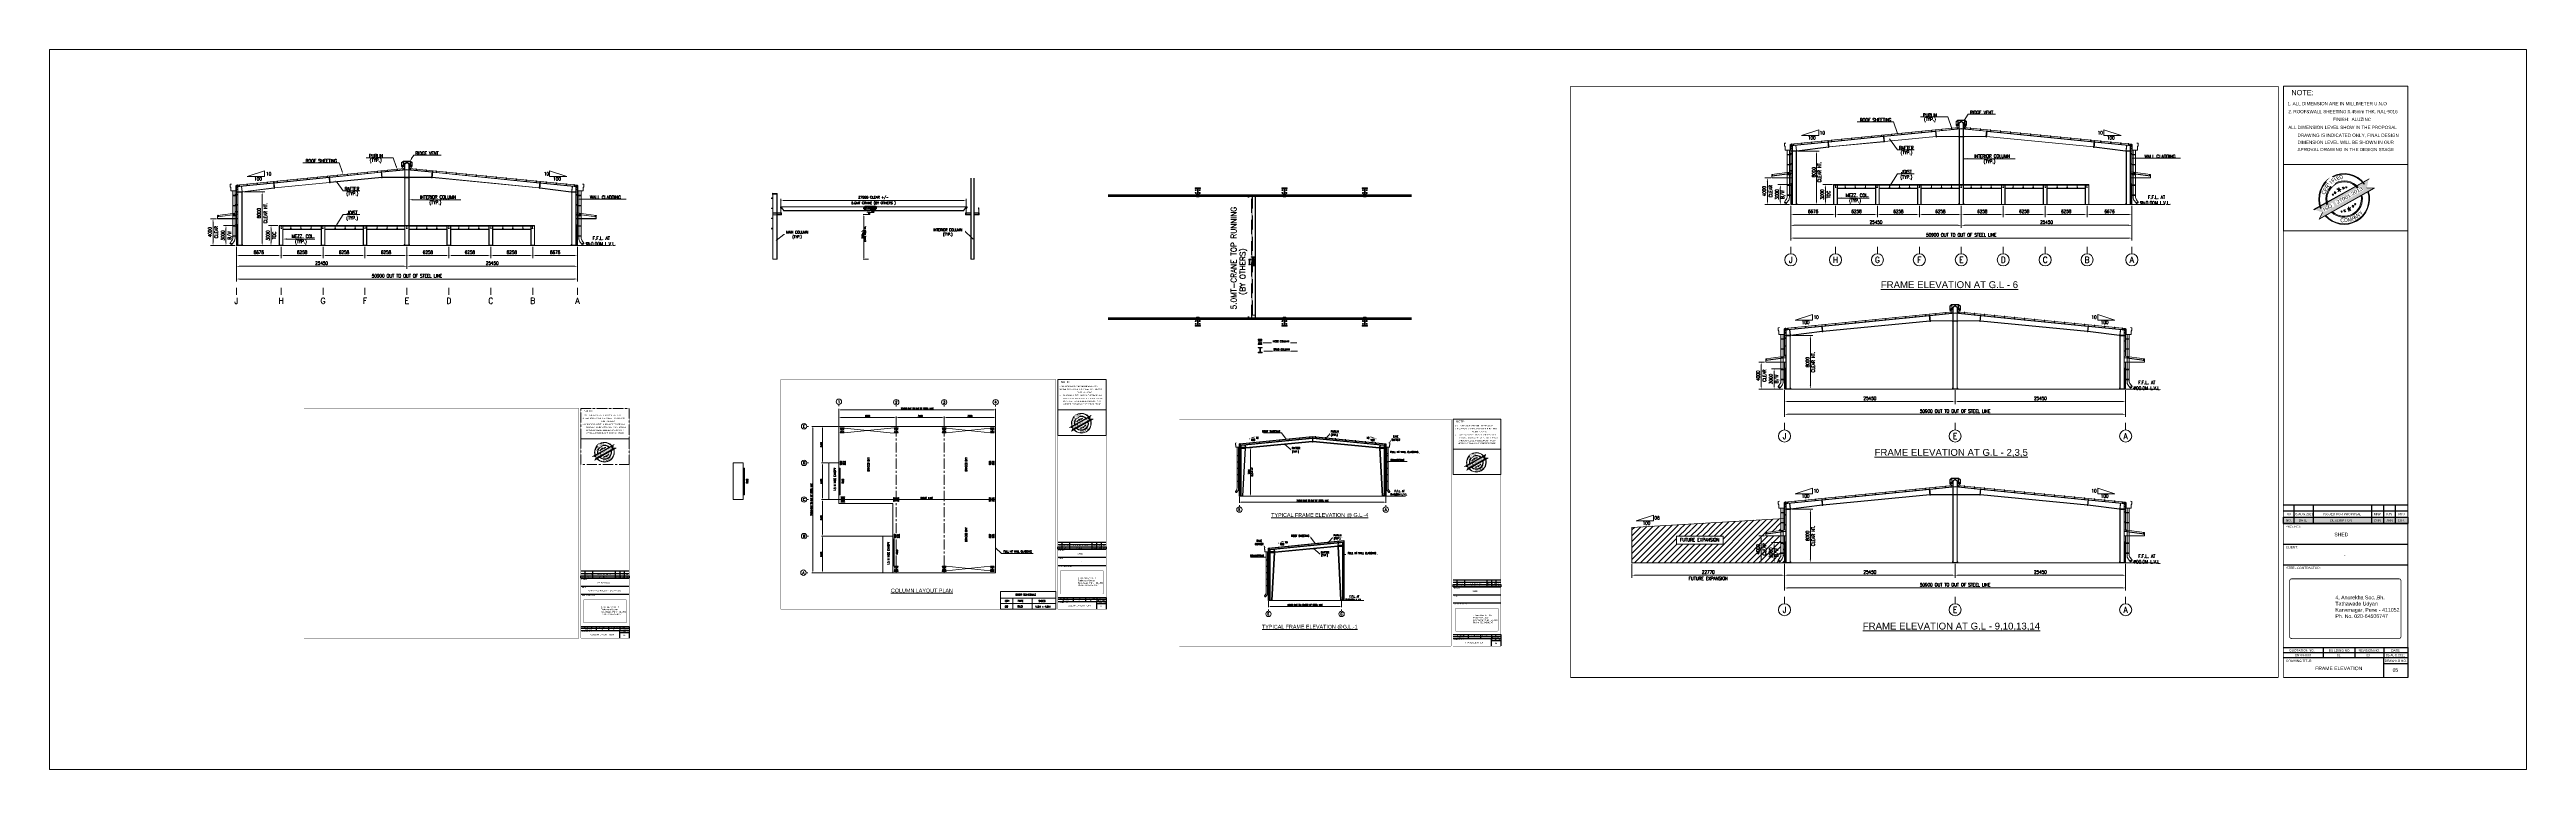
# Model space of a CAD drawing. Header units: millimetres. Extents: x 68421 to 1479662, y -51504 to 144751.
# Drawn here: x 554137 to 923742, y -4942 to 102496 of the extents above; entities that cross this region are included whole.
import ezdxf
from ezdxf.enums import TextEntityAlignment as Align

# ---------------------------------------------------------------- set-up
doc = ezdxf.new("R2010")
doc.units = ezdxf.units.MM
doc.header["$LTSCALE"] = 0.35
doc.header["$MEASUREMENT"] = 0
for name, pattern in [('CENTER', [6884.562, 4302.852, -860.57, 860.57, -860.57]), ('CENTER2', [28.575, 19.05, -3.175, 3.175, -3.175]), ('CONTIN', [0, 0, 0]), ('DASHED', [1290.855, 860.57, -430.285]), ('DOT_CENTER', [14, 12, -1, 0, -1]), ('HIDDEN', [9.525, 6.35, -3.175])]:
    doc.linetypes.add(name, pattern=pattern)
doc.layers.get('0').update_dxf_attribs({"linetype": 'CONTIN'})
doc.layers.get('Defpoints').update_dxf_attribs({"linetype": 'CONTINUOUS'})
for name, color, linetype in [('07', 7, 'CONTINUOUS'), ('1', 7, 'CONTIN'), ('10', 10, 'CONTIN'), ('5', 5, 'DASHED'), ('Default', 7, 'CONTINUOUS'), ('DIMENSIONS', 7, 'CONTINUOUS')]:
    doc.layers.add(name, color=color, linetype=linetype)
doc.layers.add('bORDER', color=1, linetype='CONTINUOUS', lineweight=70)
doc.layers.add('COLUMN', color=5, linetype='CONTINUOUS', lineweight=70)
doc.styles.add('ARIAL', font='arial.ttf', dxfattribs={"width": 0.7})
doc.styles.add('ROMANT', font='simplex.shx')
doc.styles.add('S', font='simplex.shx')
doc.styles.add('SIMPLEX', font='simplex.shx', dxfattribs={"width": 0.8})
doc.dimstyles.new('Copy of 1-200', dxfattribs={"dimscale": 175, "dimtxt": 2, "dimasz": 2, "dimexe": 1.5, "dimexo": 0.75, "dimgap": 0.9, "dimtad": 1, "dimdec": 0, "dimzin": 0, "dimdsep": 46, "dimtxsty": 'SIMPLEX', "dimcen": 0.09, "dimclrd": 6, "dimclre": 6, "dimclrt": 7, "dimadec": 0, "dimazin": 0, "dimtfac": 1, "dimtdec": 0, "dimtmove": 0, "dimatfit": 3, "dimfxl": 1, "dimtolj": 1, "dimtzin": 0, "dimlwd": 0, "dimlwe": 0, "dimarcsym": 0})
doc.dimstyles.new('FOR D', dxfattribs={"dimscale": 114, "dimtxt": 2, "dimasz": 2, "dimexe": 1, "dimexo": 1, "dimgap": 1, "dimtad": 1, "dimdec": 0, "dimzin": 0, "dimdsep": 46, "dimtxsty": 'SIMPLEX', "dimcen": 1, "dimclrd": 6, "dimclre": 6, "dimclrt": 7, "dimadec": 0, "dimazin": 0, "dimtfac": 1, "dimtdec": 0, "dimtofl": 0, "dimtmove": 0, "dimatfit": 3, "dimfxl": 1, "dimtolj": 1, "dimtzin": 0, "dimlwd": 0, "dimlwe": 0, "dimarcsym": 1})
doc.dimstyles.new('FOR PLAN', dxfattribs={"dimscale": 115, "dimtxt": 2, "dimasz": 2, "dimexe": 1.5, "dimexo": 0.75, "dimgap": 0.9, "dimtad": 1, "dimdec": 0, "dimzin": 0, "dimdsep": 46, "dimtxsty": 'SIMPLEX', "dimcen": 0.09, "dimclrd": 6, "dimclre": 6, "dimclrt": 7, "dimadec": 0, "dimazin": 0, "dimtfac": 1, "dimtdec": 0, "dimtmove": 0, "dimatfit": 3, "dimfxl": 1, "dimtolj": 1, "dimtzin": 0, "dimlwd": 0, "dimlwe": 0, "dimarcsym": 0})

# ---------------------------------------------------------------- blocks, each defined once
blk = doc.blocks.new('A1-SHEET')
at = {"linetype": 'ByBlock', "lineweight": 0}
h = blk.add_hatch(color=12, dxfattribs=at)
h.dxf.hatch_style = 1
h.paths.add_polyline_path([(-84.7, 467.2), (-87.7, 460.6), (-32.9, 491.2), (-40.1, 492.1), (-38.4, 500.8), (-93.3, 470.2)])
h.paths.add_polyline_path([(-85.4, 471.2), (-83.3, 467.5), (-72.5, 473.5), (-74.6, 477.2)], flags=16)
edge = h.paths.add_edge_path(flags=16)
edge.add_line((-45.9, 493.5), (-72.7, 478.5))
edge.add_line((-72.7, 478.5), (-70.1, 474.6))
edge.add_line((-70.1, 474.6), (-43.3, 489.6))
edge.add_line((-43.3, 489.6), (-44.7, 492.1))
h = blk.add_hatch(color=12, dxfattribs=at)
h.dxf.hatch_style = 1
h.paths.add_polyline_path([(-82, 463.7), (-81.5, 464.1, 0.798439), (-39.1, 487.7), (-38.5, 488.1, -0.803293), (-82, 463.7)])
h.paths.add_polyline_path([(-87.4, 473.4, -0.800437), (-43.9, 497.7), (-44.5, 497.4, 0.795518), (-86.8, 473.8)])
h = blk.add_hatch(color=12, dxfattribs=at)
h.dxf.hatch_style = 1
h.paths.add_polyline_path([(-75.5, 467.4), (-74.6, 467.9, 0.719071), (-46, 483.9), (-45.1, 484.4, -0.733025)])
h.paths.add_polyline_path([(-80.9, 477.1, -0.729212), (-50.5, 494.1), (-51.4, 493.6, 0.715067), (-80, 477.6)])
h = blk.add_hatch(color=12, dxfattribs=at)
h.dxf.hatch_style = 1
h.paths.add_polyline_path([(-55.4, 473.6), (-54.5, 473.4), (-54.6, 474.6), (-53.9, 473.6), (-53.3, 474.3), (-53.8, 473.4), (-53.1, 472.5), (-54, 472.9), (-54, 472.9), (-54, 472.9), (-54.3, 472.1), (-54.4, 473.1)])
h = blk.add_hatch(color=12, dxfattribs=at)
h.dxf.hatch_style = 1
h.paths.add_polyline_path([(-52.8, 475.7), (-52.1, 475.6), (-52.2, 476.3), (-51.8, 475.7), (-51.4, 476.2), (-51.7, 475.5), (-51.2, 474.9), (-51.8, 475.2), (-51.8, 475.2), (-51.8, 475.2), (-52.1, 474.6), (-52.1, 475.4)])
h = blk.add_hatch(color=12, dxfattribs=at)
h.dxf.hatch_style = 1
h.paths.add_polyline_path([(-66.4, 468), (-65.8, 468.1), (-66.1, 468.8), (-65.5, 468.4), (-65.2, 468.9), (-65.3, 468.2), (-64.8, 467.8), (-65.4, 467.9), (-65.4, 467.9), (-65.4, 467.9), (-65.5, 467.3), (-65.7, 467.9)])
h = blk.add_hatch(color=12, dxfattribs=at)
h.dxf.hatch_style = 1
h.paths.add_polyline_path([(-63.8, 468.7), (-62.9, 468.8), (-63.3, 469.8), (-62.4, 469.1), (-62, 470), (-62.2, 468.9), (-61.4, 468.3), (-62.3, 468.4), (-62.3, 468.4), (-62.3, 468.4), (-62.4, 467.5), (-62.8, 468.5)])
h = blk.add_hatch(color=12, dxfattribs=at)
h.dxf.hatch_style = 1
h.paths.add_polyline_path([(-60.1, 470.9), (-58.5, 470.7), (-58.7, 472.7), (-57.5, 471), (-56.5, 472.3), (-57.2, 470.6), (-56.2, 469.1), (-57.6, 469.8), (-57.6, 469.8), (-57.6, 469.8), (-58.3, 468.3), (-58.5, 470.2)])
blk.add_hatch(color=254).paths.add_polyline_path([(-124, 161), (1, 161), (1, 154.7), (-124, 154.7)])
at = {"color": 12, "linetype": 'Continuous', "lineweight": 5}
for p, q in [((-93.7, 470), (-38, 501.1)), ((-93.1, 469.9), (-38.2, 500.5)), ((-88.1, 460.4), (-32.4, 491.5)), ((-87.8, 460.9), (-33, 491.5)), ((-40.1, 492.1), (-32.4, 491.5)), ((-84.7, 467.2), (-88.1, 460.4))]:
    blk.add_line(p, q, dxfattribs=at)
at = {"color": 12, "linetype": 'ByBlock', "lineweight": 0}
for p, q in [((-54.4, 473.1), (-55.4, 473.6)), ((-54.5, 473.4), (-55.4, 473.6)), ((-54.6, 474.6), (-53.9, 473.6)), ((-54.5, 473.4), (-54.6, 474.6)), ((-54.3, 472.1), (-54.4, 473.1)), ((-54.3, 472.1), (-54, 472.9)), ((-53.1, 472.5), (-54, 472.9)), ((-54, 472.9), (-54, 472.9)), ((-53.9, 473.6), (-53.3, 474.3)), ((-53.8, 473.4), (-53.3, 474.3)), ((-53.8, 473.4), (-53.1, 472.5)), ((-52.1, 475.4), (-52.8, 475.7)), ((-52.1, 475.6), (-52.8, 475.7)), ((-52.2, 476.3), (-51.8, 475.7)), ((-52.1, 475.6), (-52.2, 476.3)), ((-52.1, 474.6), (-52.1, 475.4)), ((-52.1, 474.6), (-51.8, 475.2)), ((-51.8, 475.7), (-51.4, 476.2)), ((-51.2, 474.9), (-51.8, 475.2)), ((-51.8, 475.2), (-51.8, 475.2)), ((-51.7, 475.5), (-51.4, 476.2)), ((-51.7, 475.5), (-51.2, 474.9)), ((-65.8, 468.1), (-66.4, 468)), ((-65.7, 467.9), (-66.4, 468)), ((-66.1, 468.8), (-65.8, 468.1)), ((-65.5, 468.4), (-66.1, 468.8)), ((-65.7, 467.9), (-65.5, 467.3)), ((-65.5, 468.4), (-65.2, 468.9)), ((-65.5, 467.3), (-65.4, 467.9)), ((-64.8, 467.8), (-65.4, 467.9)), ((-65.4, 467.9), (-65.4, 467.9)), ((-65.3, 468.2), (-65.2, 468.9)), ((-64.8, 467.8), (-65.3, 468.2)), ((-62.9, 468.8), (-63.8, 468.7)), ((-62.8, 468.5), (-63.8, 468.7)), ((-63.3, 469.8), (-62.9, 468.8)), ((-62.4, 469.1), (-63.3, 469.8)), ((-62.8, 468.5), (-62.4, 467.5)), ((-62.4, 469.1), (-62, 470)), ((-62.4, 467.5), (-62.3, 468.4)), ((-61.4, 468.3), (-62.3, 468.4)), ((-62.3, 468.4), (-62.3, 468.4)), ((-62.2, 468.9), (-62, 470)), ((-61.4, 468.3), (-62.2, 468.9)), ((-58.5, 470.2), (-60.1, 470.9)), ((-58.5, 470.7), (-60.1, 470.9)), ((-58.7, 472.7), (-57.5, 471)), ((-58.5, 470.7), (-58.7, 472.7)), ((-58.3, 468.3), (-58.5, 470.2)), ((-58.3, 468.3), (-57.6, 469.8)), ((-56.2, 469.1), (-57.6, 469.8)), ((-57.6, 469.8), (-57.6, 469.8)), ((-57.5, 471), (-56.5, 472.3)), ((-57.2, 470.6), (-56.5, 472.3)), ((-57.2, 470.6), (-56.2, 469.1))]:
    blk.add_line(p, q, dxfattribs=at)
at = {"color": 7}
for p, q in [((-124, 173.6), (1, 173.6)), ((-124, 167.3), (1, 167.3)), ((-124, 154.7), (1, 154.7)), ((-113.6, 173.6), (-113.6, 154.7)), ((-94, 173.6), (-94, 154.7)), ((-35.6, 173.6), (-35.6, 154.7)), ((-23.6, 173.6), (-23.6, 154.7)), ((-11.7, 173.6), (-11.7, 154.7)), ((-124, 134.1), (1, 134.1)), ((-124, 113.2), (1, 113.2)), ((-124, 30), (1, 30)), ((-124, 30), (0.9, 30)), ((-84, 30), (-84, 20)), ((-52.1, 30), (-52.1, 20)), ((-23.1, 30), (-23.1, 20)), ((0.9, 30), (0.9, 0.3)), ((1, 24.6), (-124, 24.6)), ((-124, 20), (0.9, 20)), ((-23.1, 0), (-23.1, 20)), ((-23.1, 14.2), (0.9, 14.2))]:
    blk.add_line(p, q, dxfattribs=at)
at = {"linetype": 'CENTER', "lineweight": 0}
blk.add_lwpolyline([(-124, 594), (1, 594), (1, 515.5), (-124, 515.5)], close=True, dxfattribs=at)
at = {"color": 12, "linetype": 'ByBlock', "lineweight": 0}
for radius, start, end in [(25.5, 36.2186, 202.144), (24.9, 36.4079, 201.9546), (18.3, 39.0285, 199.334), (17.3, 39.6033, 198.7593), (25.5, 221.632, 16.7306), (24.9, 221.9708, 16.3918), (18.3, 226.6966, 11.666), (17.3, 227.7436, 10.6189)]:
    blk.add_arc((-63, 480.7), radius, start, end, dxfattribs=at)
at = {"layer": 'bORDER', "color": 5, "const_width": 0.75}
for points in [[(-129, 594), (-840, 594), (-840, 0), (-129, 0)], [(-129, 594), (-129, 0)], [(-124, 0), (1, 0), (1, 594), (-124, 594)], [(-124, 594), (-124, 0)]]:
    blk.add_lwpolyline(points, dxfattribs=at)
blk.add_lwpolyline([(-115.7, 99.1), (-7.9, 99.1, -0.414214), (-5.9, 97.1), (-5.9, 41.1, -0.414214), (-7.9, 39.2), (-115.7, 39.2, -0.48833), (-117.7, 41.1), (-117.7, 97.1, -0.198912), (-117.1, 98.5, -0.198912), (-115.7, 99.1, -0.587047)], format="xyb", dxfattribs=at)
at = {"layer": 'DIMENSIONS', "color": 7, "linetype": 'Continuous'}
blk.add_lwpolyline([(-124, 161), (1, 161), (1, 154.7), (-124, 154.7)], close=True, dxfattribs=at)
at = {"color": 7, "style": 'ARIAL'}
for s, height, p in [('1. ALL DIMENSION ARE IN MILLIMETER U.N.O', 3.276, (-119.8, 574.9)), ('NOTE:', 5.27, (-116, 585)), ('ALL DIMENSION LEVEL SHOW IN THE PROPOSAL ', 3.276, (-119.1, 551)), ('2. ROOF&WALL SHEETING:0.45mm THK. RAL-9016', 3.276, (-119.1, 566.9)), ('FINISH:', 3.28, (-74.2, 559)), ('ALUZINC', 3.28, (-55.5, 559)), ('APROVAL DRAWING IN THE DESIGN STAGE', 3.276, (-109.8, 528.8)), ('DRAWING IS INDICATED ONLY, FINAL DESIGN ', 3.276, (-109.8, 543.1)), ('DIMENSION LEVEL WILL BE SHOWN IN OUR', 3.276, (-109.8, 536))]:
    blk.add_text(s, height=height, dxfattribs=at).set_placement(p)
at = {"color": 12, "linetype": 'Continuous', "lineweight": 5, "style": 'ARIAL', "width": 1.2}
for s, p in [('ISO ', (-82.9, 468.2)), ('27001:2013', (-69.6, 475.8))]:
    blk.add_text(s, height=3.33, rotation=29.1813, dxfattribs=at).set_placement(p)
at = {"style": 'ARIAL'}
for s, height, p in [('PROJECT:', 2.28, (-121.8, 150.4)), ('NO.', 2.28, (-121.4, 156.7)), ('DATE', 2.28, (-108.6, 156.7)), ('DESCRIPTION', 2.282, (-77, 156.7)), ('DSN', 2.28, (-32.9, 156.7)), ('DRN', 2.28, (-21, 156.7)), ('CHK', 2.28, (-9.2, 156.7)), ('CLIENT:', 2.28, (-121.6, 129.7)), ('STEEL CONTRACTOR:', 2.282, (-121.1, 108.9)), ('QUOTATION NO.', 2.282, (-118.2, 26)), ('BUILDING NO.', 2.282, (-78.4, 26)), ('REVISION NO.', 2.282, (-48.8, 26)), ('DATE', 2.28, (-15.7, 26)), ('DRAWING TITLE:', 2.282, (-121.1, 15.5)), ('DRAWING NO.', 2.282, (-22.1, 15.6))]:
    blk.add_text(s, height=height, dxfattribs=at).set_placement(p)
at = {"color": 12, "linetype": 'ByBlock', "lineweight": 0, "char_height": 3.99, "style": 'ARIAL'}
for s, insert, width, attachment_point, rotation in [('C', (-86.2, 486.7), 3.76, 1, 60.0353), ('E', (-84.4, 489.8), 3.76, 1, 60.0353), ('R', (-82.8, 492.8), 3.76, 1, 60.0353), ('T', (-80.8, 495.4), 3.76, 1, 60.0353), ('C', (-66.5, 457), 3.76, 7, 7.2108), ('O', (-63.3, 457.6), 3.76, 7, 356.117), ('M', (-58.8, 457.6), 3.76, 7, 12.7378), ('P', (-54.6, 458.7), 2.822, 7, 15.0261), ('A', (-49.2, 461.6), 3.76, 9, 33.9351), ('N', (-46.5, 463.7), 3.76, 9, 33.9351), ('Y', (-43.5, 466.2), 3.76, 9, 41.5797)]:
    blk.add_mtext(s, dxfattribs=dict(at, insert=insert, width=width, attachment_point=attachment_point, rotation=rotation))
at = {"insert": (-71.8, 82.3), "char_height": 3.753, "width": 71.767, "attachment_point": 1, "style": 'S'}
blk.add_mtext('{\\fArial|b0|i0|c0|p34;4, Anurekha Soc.,Bh. Tathawade Udyan\\PKarvenagar, Pune - 411052 Ph. No. 020-64506747}', dxfattribs=at)
at = {"style": 'ARIAL'}
for tag, height, p in [('00', 2.28, (-118.8, 164.2)), ('16.DEC.14', 2.28, (-102.9, 164.2)), ('ISSUED_FOR_PROPOSAL', 2.28, (-64.8, 164.2)), ('--', 2.28, (-29.6, 164.2)), ('PMJ', 2.28, (-17.6, 164.2)), ('PMJ', 2.28, (-5.4, 164.2)), ('GHANA_COMMODITY_EXCHANGE', 3.6, (-62.5, 122.9)), ('WAREHOUSE', 3.6, (-65.8, 143.7)), ('CNNN-XXX', 2.28, (-104.3, 22.4)), ('COLUMN_LAYOUT_PLAN', 3.6, (-68.4, 9.2)), ('01', 2.28, (-68.6, 22.4)), ('01', 2.28, (-39, 22.4)), ('16.DEC.14', 2.28, (-11.4, 22.4)), ('01', 3.6, (-11.5, 7.5))]:
    blk.add_attdef(tag, text='', height=height, dxfattribs=at).set_placement(p, align=Align.MIDDLE_CENTER)
at = {"color": 12, "linetype": 'ByBlock', "lineweight": 0, "insert": (-78.3, 498.3), "char_height": 3.99, "width": 3.76, "attachment_point": 1, "rotation": 47.3746, "style": 'ARIAL', "bg_fill": 2}
blk.add_mtext('I', dxfattribs=at)
at = {"linetype": 'ByBlock', "lineweight": 0}
h = blk.add_hatch(color=12, dxfattribs=at)
h.dxf.hatch_style = 1
h.paths.add_polyline_path([(-74.9, 485.5), (-74.4, 485.2), (-74.4, 485.2), (-74.4, 485.2), (-74.1, 485.8), (-74, 485.1), (-73.4, 484.8), (-74, 484.9), (-73.9, 484.1), (-74.4, 484.8), (-74.8, 484.3), (-74.5, 484.9)])
h = blk.add_hatch(color=12, dxfattribs=at)
h.dxf.hatch_style = 1
h.paths.add_polyline_path([(-73.1, 487.9), (-72.2, 487.6), (-72.2, 487.6), (-72.2, 487.6), (-71.9, 488.4), (-71.7, 487.4), (-70.8, 486.9), (-71.7, 487.1), (-71.6, 485.9), (-72.3, 486.9), (-72.9, 486.1), (-72.4, 487.1)])
h = blk.add_hatch(color=12, dxfattribs=at)
h.dxf.hatch_style = 1
h.paths.add_polyline_path([(-70.2, 491), (-68.6, 490.8), (-68.6, 490.8), (-68.6, 490.8), (-68.4, 492.3), (-67.7, 490.6), (-65.9, 490.4), (-67.5, 490.2), (-66.7, 488.3), (-68.3, 489.6), (-69, 488), (-68.7, 489.9)])
h = blk.add_hatch(color=12, dxfattribs=at)
h.dxf.hatch_style = 1
h.paths.add_polyline_path([(-64.9, 492.3), (-64, 492.2), (-64, 492.2), (-64, 492.2), (-63.9, 493.1), (-63.5, 492.1), (-62.4, 492), (-63.4, 491.8), (-62.9, 490.8), (-63.8, 491.5), (-64.2, 490.6), (-64.1, 491.7)])
h = blk.add_hatch(color=12, dxfattribs=at)
h.dxf.hatch_style = 1
h.paths.add_polyline_path([(-61.5, 492.9), (-60.9, 492.8), (-60.9, 492.8), (-60.9, 492.8), (-60.8, 493.4), (-60.5, 492.7), (-59.8, 492.6), (-60.5, 492.5), (-60.2, 491.8), (-60.8, 492.3), (-61, 491.7), (-60.9, 492.4)])
at = {"color": 12, "linetype": 'ByBlock', "lineweight": 0}
for p, q in [((-74.9, 485.5), (-74.4, 485.2)), ((-74.5, 484.9), (-74.9, 485.5)), ((-74.5, 484.9), (-74.8, 484.3)), ((-74.4, 484.8), (-74.8, 484.3)), ((-74.1, 485.8), (-74.4, 485.2)), ((-74.4, 485.2), (-74.4, 485.2)), ((-73.9, 484.1), (-74.4, 484.8)), ((-74.1, 485.8), (-74, 485.1)), ((-74, 485.1), (-73.4, 484.8)), ((-74, 484.9), (-73.9, 484.1)), ((-74, 484.9), (-73.4, 484.8)), ((-73.1, 487.9), (-72.2, 487.6)), ((-72.4, 487.1), (-73.1, 487.9)), ((-72.4, 487.1), (-72.9, 486.1)), ((-72.3, 486.9), (-72.9, 486.1)), ((-71.6, 485.9), (-72.3, 486.9)), ((-71.9, 488.4), (-72.2, 487.6)), ((-72.2, 487.6), (-72.2, 487.6)), ((-71.9, 488.4), (-71.7, 487.4)), ((-71.7, 487.4), (-70.8, 486.9)), ((-71.7, 487.1), (-71.6, 485.9)), ((-71.7, 487.1), (-70.8, 486.9)), ((-70.2, 491), (-68.6, 490.8)), ((-70.2, 491), (-68.7, 489.9)), ((-68.7, 489.9), (-69, 488)), ((-68.3, 489.6), (-69, 488)), ((-68.4, 492.3), (-68.6, 490.8)), ((-68.6, 490.8), (-68.6, 490.8)), ((-67.7, 490.6), (-68.4, 492.3)), ((-68.3, 489.6), (-66.7, 488.3)), ((-67.7, 490.6), (-65.9, 490.4)), ((-67.5, 490.2), (-65.9, 490.4)), ((-66.7, 488.3), (-67.5, 490.2)), ((-64.9, 492.3), (-64, 492.2)), ((-64.9, 492.3), (-64.1, 491.7)), ((-64.1, 491.7), (-64.2, 490.6)), ((-63.8, 491.5), (-64.2, 490.6)), ((-63.9, 493.1), (-64, 492.2)), ((-64, 492.2), (-64, 492.2)), ((-63.5, 492.1), (-63.9, 493.1)), ((-63.8, 491.5), (-62.9, 490.8)), ((-63.5, 492.1), (-62.4, 492)), ((-63.4, 491.8), (-62.4, 492)), ((-62.9, 490.8), (-63.4, 491.8)), ((-61.5, 492.9), (-60.9, 492.8)), ((-61.5, 492.9), (-60.9, 492.4)), ((-60.9, 492.4), (-61, 491.7)), ((-60.8, 492.3), (-61, 491.7)), ((-60.8, 493.4), (-60.9, 492.8)), ((-60.9, 492.8), (-60.9, 492.8)), ((-60.5, 492.7), (-60.8, 493.4)), ((-60.8, 492.3), (-60.2, 491.8)), ((-60.5, 492.7), (-59.8, 492.6)), ((-60.5, 492.5), (-59.8, 492.6)), ((-60.2, 491.8), (-60.5, 492.5))]:
    blk.add_line(p, q, dxfattribs=at)
at = {"linetype": 'CENTER', "lineweight": 0}
blk.add_lwpolyline([(-124, 515.5), (1, 515.5), (1, 448.7), (-124, 448.7)], close=True, dxfattribs=at)
at = {"color": 12, "linetype": 'ByBlock', "lineweight": 0, "char_height": 3.99, "width": 3.76, "attachment_point": 1, "style": 'ARIAL'}
for s, insert, rotation in [('F', (-76.4, 499.6), 47.3746), ('I', (-73.6, 501.6), 35.486), ('E', (-71.6, 502.5), 35.486), ('D', (-68.5, 503.6), 33.1954)]:
    blk.add_mtext(s, dxfattribs=dict(at, insert=insert, rotation=rotation))
blk = doc.blocks.new('A$C6AC2533B')
at = {"color": 1}
blk.add_lwpolyline([(1, 0), (251, 433), (-249, 433)], close=True, dxfattribs=at)
at = {"const_width": 5}
blk.add_lwpolyline([(1, 433), (1, 817), (4182, 817)], dxfattribs=at)
at = {"color": 1}
blk.add_solid([(-249, 433), (251, 433), (0, 0), (-249, 433)], dxfattribs=at)
blk = doc.blocks.new('*D12')
at = {"color": 6, "linetype": 'Continuous', "lineweight": 0}
for p, q in [((671925, 46350), (671925, 47746)), ((672155, 47573), (680245, 47573)), ((680475, 46350), (680475, 47746))]:
    blk.add_line(p, q, dxfattribs=at)
at = {"color": 6, "linetype": 'Continuous', "lineweight": 5}
for points in [[(672155, 47612), (672155, 47535), (671925, 47573)], [(680245, 47535), (680245, 47612), (680475, 47573)]]:
    blk.add_solid(points, dxfattribs=at)
at = {"layer": 'Defpoints', "color": 0, "linetype": 'Continuous', "lineweight": 5}
for p in [(671925, 46264), (680475, 47573), (680475, 46264)]:
    blk.add_point(p, dxfattribs=at)
at = {"color": 7, "linetype": 'Continuous', "lineweight": 5, "insert": (676200, 47792), "char_height": 230, "attachment_point": 5, "style": 'SIMPLEX'}
blk.add_mtext('\\A1;8550', dxfattribs=at)
blk = doc.blocks.new('*D13')
at = {"color": 6, "linetype": 'Continuous', "lineweight": 0}
for p, q in [((680475, 46350), (680475, 47746)), ((680705, 47573), (687405, 47573)), ((687635, 46350), (687635, 47746))]:
    blk.add_line(p, q, dxfattribs=at)
at = {"color": 6, "linetype": 'Continuous', "lineweight": 5}
for points in [[(680705, 47612), (680705, 47535), (680475, 47573)], [(687405, 47535), (687405, 47612), (687635, 47573)]]:
    blk.add_solid(points, dxfattribs=at)
at = {"layer": 'Defpoints', "color": 0, "linetype": 'Continuous', "lineweight": 5}
for p in [(680475, 46264), (687635, 47573), (687635, 46264)]:
    blk.add_point(p, dxfattribs=at)
at = {"color": 7, "linetype": 'Continuous', "lineweight": 5, "insert": (684055, 47792), "char_height": 230, "attachment_point": 5, "style": 'SIMPLEX'}
blk.add_mtext('\\A1;7160', dxfattribs=at)
blk = doc.blocks.new('*D14')
at = {"color": 6, "linetype": 'Continuous', "lineweight": 0}
for p, q in [((687635, 46350), (687635, 47746)), ((687865, 47573), (695085, 47573)), ((695315, 46350), (695315, 47746))]:
    blk.add_line(p, q, dxfattribs=at)
at = {"color": 6, "linetype": 'Continuous', "lineweight": 5}
for points in [[(687865, 47612), (687865, 47535), (687635, 47573)], [(695085, 47535), (695085, 47612), (695315, 47573)]]:
    blk.add_solid(points, dxfattribs=at)
at = {"layer": 'Defpoints', "color": 0, "linetype": 'Continuous', "lineweight": 5}
for p in [(687635, 46264), (695315, 47573), (695315, 46264)]:
    blk.add_point(p, dxfattribs=at)
at = {"color": 7, "linetype": 'Continuous', "lineweight": 5, "insert": (691475, 47792), "char_height": 230, "attachment_point": 5, "style": 'SIMPLEX'}
blk.add_mtext('\\A1;7680', dxfattribs=at)
blk = doc.blocks.new('*D15')
at = {"color": 6, "linetype": 'Continuous', "lineweight": 0}
for p, q in [((671925, 46350), (671925, 48881)), ((695085, 48708), (672155, 48708)), ((695315, 46350), (695315, 48881))]:
    blk.add_line(p, q, dxfattribs=at)
at = {"color": 6, "linetype": 'Continuous', "lineweight": 5}
for points in [[(672155, 48746), (672155, 48670), (671925, 48708)], [(695085, 48670), (695085, 48746), (695315, 48708)]]:
    blk.add_solid(points, dxfattribs=at)
at = {"layer": 'Defpoints', "color": 0, "linetype": 'Continuous', "lineweight": 5}
for p in [(671925, 48708), (671925, 46264), (695315, 46264)]:
    blk.add_point(p, dxfattribs=at)
at = {"color": 7, "linetype": 'Continuous', "lineweight": 5, "insert": (683620, 48927), "char_height": 230, "attachment_point": 5, "style": 'SIMPLEX'}
blk.add_mtext('\\A1;23390 OUT TO OUT OF STEEL LINE', dxfattribs=at)
blk = doc.blocks.new('*D16')
at = {"color": 6, "linetype": 'Continuous', "lineweight": 0}
for p, q in [((670339, 29884), (669322, 29884)), ((669494, 24654), (669494, 29654)), ((671839, 24424), (669322, 24424))]:
    blk.add_line(p, q, dxfattribs=at)
at = {"color": 6, "linetype": 'Continuous', "lineweight": 5}
for points in [[(669533, 29654), (669456, 29654), (669494, 29884)], [(669456, 24654), (669533, 24654), (669494, 24424)]]:
    blk.add_solid(points, dxfattribs=at)
at = {"layer": 'Defpoints', "color": 0, "linetype": 'Continuous', "lineweight": 5}
for p in [(669494, 29884), (670425, 29884), (671925, 24424)]:
    blk.add_point(p, dxfattribs=at)
at = {"color": 7, "linetype": 'Continuous', "lineweight": 5, "insert": (669276, 27154), "char_height": 230, "attachment_point": 5, "rotation": 90, "style": 'SIMPLEX'}
blk.add_mtext('\\A1;5460', dxfattribs=at)
blk = doc.blocks.new('*D17')
at = {"color": 6, "linetype": 'Continuous', "lineweight": 0}
for p, q in [((670339, 35344), (669322, 35344)), ((669494, 30114), (669494, 35114)), ((678408, 29884), (669322, 29884))]:
    blk.add_line(p, q, dxfattribs=at)
at = {"color": 6, "linetype": 'Continuous', "lineweight": 5}
for points in [[(669533, 35114), (669456, 35114), (669494, 35344)], [(669456, 30114), (669533, 30114), (669494, 29884)]]:
    blk.add_solid(points, dxfattribs=at)
at = {"layer": 'Defpoints', "color": 0, "linetype": 'Continuous', "lineweight": 5}
for p in [(669494, 35344), (670425, 35344), (678494, 29884)]:
    blk.add_point(p, dxfattribs=at)
at = {"color": 7, "linetype": 'Continuous', "lineweight": 5, "insert": (669276, 32614), "char_height": 230, "attachment_point": 5, "rotation": 90, "style": 'SIMPLEX'}
blk.add_mtext('\\A1;5460', dxfattribs=at)
blk = doc.blocks.new('*D18')
at = {"color": 6, "linetype": 'Continuous', "lineweight": 0}
for p, q in [((670339, 40804), (669322, 40804)), ((669494, 35574), (669494, 40574)), ((671839, 35344), (669322, 35344))]:
    blk.add_line(p, q, dxfattribs=at)
at = {"color": 6, "linetype": 'Continuous', "lineweight": 5}
for points in [[(669533, 40574), (669456, 40574), (669494, 40804)], [(669456, 35574), (669533, 35574), (669494, 35344)]]:
    blk.add_solid(points, dxfattribs=at)
at = {"layer": 'Defpoints', "color": 0, "linetype": 'Continuous', "lineweight": 5}
for p in [(669494, 40804), (670425, 40804), (671925, 35344)]:
    blk.add_point(p, dxfattribs=at)
at = {"color": 7, "linetype": 'Continuous', "lineweight": 5, "insert": (669276, 38074), "char_height": 230, "attachment_point": 5, "rotation": 90, "style": 'SIMPLEX'}
blk.add_mtext('\\A1;5460', dxfattribs=at)
blk = doc.blocks.new('*D19')
at = {"color": 6, "linetype": 'Continuous', "lineweight": 0}
for p, q in [((671839, 46264), (669322, 46264)), ((669494, 41034), (669494, 46034)), ((670339, 40804), (669322, 40804))]:
    blk.add_line(p, q, dxfattribs=at)
at = {"color": 6, "linetype": 'Continuous', "lineweight": 5}
for points in [[(669533, 46034), (669456, 46034), (669494, 46264)], [(669456, 41034), (669533, 41034), (669494, 40804)]]:
    blk.add_solid(points, dxfattribs=at)
at = {"layer": 'Defpoints', "color": 0, "linetype": 'Continuous', "lineweight": 5}
for p in [(669494, 46264), (671925, 46264), (670425, 40804)]:
    blk.add_point(p, dxfattribs=at)
at = {"color": 7, "linetype": 'Continuous', "lineweight": 5, "insert": (669276, 43534), "char_height": 230, "attachment_point": 5, "rotation": 90, "style": 'SIMPLEX'}
blk.add_mtext('\\A1;5460', dxfattribs=at)
blk = doc.blocks.new('*D20')
at = {"color": 6, "linetype": 'Continuous', "lineweight": 0}
for p, q in [((671839, 46264), (667865, 46264)), ((668037, 24654), (668037, 46034)), ((678408, 24424), (667865, 24424))]:
    blk.add_line(p, q, dxfattribs=at)
at = {"color": 6, "linetype": 'Continuous', "lineweight": 5}
for points in [[(668075, 46034), (667999, 46034), (668037, 46264)], [(667999, 24654), (668075, 24654), (668037, 24424)]]:
    blk.add_solid(points, dxfattribs=at)
at = {"layer": 'Defpoints', "color": 0, "linetype": 'Continuous', "lineweight": 5}
for p in [(668037, 46264), (671925, 46264), (678494, 24424)]:
    blk.add_point(p, dxfattribs=at)
at = {"color": 7, "linetype": 'Continuous', "lineweight": 5, "insert": (667819, 35344), "char_height": 230, "attachment_point": 5, "rotation": 90, "style": 'SIMPLEX'}
blk.add_mtext('\\A1;21840 \\Fsimplex.shx|c1;OUT TO OUT OF STEEL LINE', dxfattribs=at)
blk = doc.blocks.new('COL-1')
at = {"lineweight": 0}
for p, q in [((-525, -375), (-525, 375)), ((-525, 375), (-436, 375)), ((-436, 375), (-436, 36)), ((-436, 36), (436, 36)), ((436, 36), (436, 375)), ((436, 375), (525, 375)), ((525, 375), (525, -375)), ((-436, -375), (-525, -375)), ((436, -36), (-436, -36)), ((-436, -36), (-436, -375)), ((436, -375), (436, -36)), ((525, -375), (436, -375))]:
    blk.add_line(p, q, dxfattribs=at)
at = {"color": 0, "lineweight": 0, "ltscale": 0.1}
for p, q in [((-82, 0), (102, 0)), ((0, -36), (0, 36))]:
    blk.add_line(p, q, dxfattribs=at)
at = {"color": 1, "lineweight": 0}
for centre in [(-194, 279), (221, 279), (-194, -279), (221, -279)]:
    blk.add_circle(centre, 72.1, dxfattribs=at)
blk = doc.blocks.new('ZCOL')
for p, q in [((10, 0), (0, 0)), ((0, 0), (0, -25)), ((10, -3), (10, 0)), ((-10, -25), (-10, -23)), ((0, -25), (-10, -25))]:
    blk.add_line(p, q)
blk = doc.blocks.new('*D21')
at = {"color": 6, "linetype": 'Continuous', "lineweight": 0}
for p, q in [((731693.03589, 35745.4131), (731693.03589, 34833)), ((731921.03589, 34947), (753305.03589, 34947)), ((753533.03589, 35745.4131), (753533.03589, 34833))]:
    blk.add_line(p, q, dxfattribs=at)
at = {"color": 6, "linetype": 'Continuous', "lineweight": 5}
for points in [[(731921.03589, 34985), (731921.03589, 34909), (731693.03589, 34947)], [(753305.03589, 34909), (753305.03589, 34985), (753533.03589, 34947)]]:
    blk.add_solid(points, dxfattribs=at)
at = {"layer": 'Defpoints', "color": 0, "linetype": 'Continuous', "lineweight": 5}
for p in [(731693.03589, 35859.4131), (753533.03589, 35859.4131), (753533.03589, 34947)]:
    blk.add_point(p, dxfattribs=at)
at = {"color": 7, "linetype": 'Continuous', "lineweight": 5, "insert": (742613.03589, 35175), "char_height": 228, "attachment_point": 5, "style": 'SIMPLEX'}
blk.add_mtext('\\A1;21840 OUT TO OUT OF STEEL LINE', dxfattribs=at)
blk = doc.blocks.new('*D22')
at = {"color": 6, "linetype": 'Continuous', "lineweight": 0}
for p, q in [((736028, 20167), (736028, 19255)), ((736256, 19369), (746702, 19369)), ((746930, 20167), (746930, 19255))]:
    blk.add_line(p, q, dxfattribs=at)
at = {"color": 6, "linetype": 'Continuous', "lineweight": 5}
for points in [[(736256, 19407), (736256, 19331), (736028, 19369)], [(746702, 19331), (746702, 19407), (746930, 19369)]]:
    blk.add_solid(points, dxfattribs=at)
at = {"layer": 'Defpoints', "color": 0, "linetype": 'Continuous', "lineweight": 5}
for p in [(736028, 20281), (746930, 20281), (746930, 19369)]:
    blk.add_point(p, dxfattribs=at)
at = {"color": 7, "linetype": 'Continuous', "lineweight": 5, "insert": (741479, 19597), "char_height": 228, "attachment_point": 5, "style": 'SIMPLEX'}
blk.add_mtext('\\A1;10920 OUT TO CENTER OF STEEL LINE', dxfattribs=at)
blk = doc.blocks.new('*D23')
at = {"color": 6, "linetype": 'Continuous', "lineweight": 0}
for p, q in [((732744, 43057), (733471, 43057)), ((733357, 36087), (733357, 42829)), ((733525, 35859), (733243, 35859))]:
    blk.add_line(p, q, dxfattribs=at)
at = {"color": 6, "linetype": 'Continuous', "lineweight": 5}
for points in [[(733395, 42829), (733319, 42829), (733357, 43057)], [(733319, 36087), (733395, 36087), (733357, 35859)]]:
    blk.add_solid(points, dxfattribs=at)
at = {"layer": 'Defpoints', "color": 0, "linetype": 'Continuous', "lineweight": 5}
for p in [(732630, 43057), (733357, 43057), (733639, 35859)]:
    blk.add_point(p, dxfattribs=at)
at = {"color": 7, "linetype": 'Continuous', "lineweight": 5, "char_height": 228, "attachment_point": 5, "rotation": 90, "style": 'SIMPLEX'}
for s, insert in [('\\A1;7000', (733129, 39458)), ('CLEAR HT', (733585, 39458))]:
    blk.add_mtext(s, dxfattribs=dict(at, insert=insert))
blk = doc.blocks.new('*D24')
at = {"color": 6, "linetype": 'ByBlock', "lineweight": 0}
for p, q in [((813958, 79162), (813958, 73983)), ((864858, 79162), (864858, 73983)), ((814458, 74358), (864358, 74358))]:
    blk.add_line(p, q, dxfattribs=at)
at = {"color": 6, "linetype": 'Continuous', "lineweight": 5}
for points in [[(814458, 74442), (814458, 74275), (813958, 74358)], [(864358, 74275), (864358, 74442), (864858, 74358)]]:
    blk.add_solid(points, dxfattribs=at)
at = {"layer": 'Defpoints', "color": 0, "linetype": 'Continuous', "lineweight": 5}
for p in [(813958, 79349), (864858, 79349), (864858, 74358)]:
    blk.add_point(p, dxfattribs=at)
at = {"color": 7, "linetype": 'Continuous', "lineweight": 0, "insert": (839408, 74833), "char_height": 500, "attachment_point": 5, "style": 'SIMPLEX'}
blk.add_mtext('\\A1;{50900 \\Fsimplex.shx|c1;OUT TO OUT OF STEEL LINE }', dxfattribs=at)
blk = doc.blocks.new('*D25')
at = {"color": 6, "linetype": 'ByBlock', "lineweight": 0}
for p, q in [((839408, 79162), (839408, 75886)), ((864858, 79162), (864858, 75886)), ((864358, 76261), (839908, 76261))]:
    blk.add_line(p, q, dxfattribs=at)
at = {"color": 6, "linetype": 'Continuous', "lineweight": 5}
for points in [[(839908, 76345), (839908, 76178), (839408, 76261)], [(864358, 76178), (864358, 76345), (864858, 76261)]]:
    blk.add_solid(points, dxfattribs=at)
at = {"layer": 'Defpoints', "color": 0, "linetype": 'Continuous', "lineweight": 5}
for p in [(839408, 79349), (864858, 79349), (839408, 76261)]:
    blk.add_point(p, dxfattribs=at)
at = {"color": 7, "linetype": 'Continuous', "lineweight": 0, "insert": (852133, 76736), "char_height": 500, "attachment_point": 5, "style": 'SIMPLEX'}
blk.add_mtext('\\A1;{25450}', dxfattribs=at)
blk = doc.blocks.new('*D26')
at = {"color": 6, "linetype": 'ByBlock', "lineweight": 0}
for p, q in [((813958, 79162), (813958, 75886)), ((839408, 79162), (839408, 75886)), ((838908, 76261), (814458, 76261))]:
    blk.add_line(p, q, dxfattribs=at)
at = {"color": 6, "linetype": 'Continuous', "lineweight": 5}
for points in [[(814458, 76345), (814458, 76178), (813958, 76261)], [(838908, 76178), (838908, 76345), (839408, 76261)]]:
    blk.add_solid(points, dxfattribs=at)
at = {"layer": 'Defpoints', "color": 0, "linetype": 'Continuous', "lineweight": 5}
for p in [(813958, 79349), (839408, 79349), (813958, 76261)]:
    blk.add_point(p, dxfattribs=at)
at = {"color": 7, "linetype": 'Continuous', "lineweight": 0, "insert": (826683, 76736), "char_height": 500, "attachment_point": 5, "style": 'SIMPLEX'}
blk.add_mtext('\\A1;{25450}', dxfattribs=at)
blk = doc.blocks.new('*D27')
at = {"color": 6, "linetype": 'ByBlock', "lineweight": 0}
for p, q in [((858182, 79162), (858182, 77493)), ((864358, 77868), (858682, 77868)), ((864858, 79162), (864858, 77493))]:
    blk.add_line(p, q, dxfattribs=at)
at = {"color": 6, "linetype": 'Continuous', "lineweight": 5}
for points in [[(858682, 77952), (858682, 77785), (858182, 77868)], [(864358, 77785), (864358, 77952), (864858, 77868)]]:
    blk.add_solid(points, dxfattribs=at)
at = {"layer": 'Defpoints', "color": 0, "linetype": 'Continuous', "lineweight": 5}
for p in [(858182, 79349), (858182, 77868), (864858, 79349)]:
    blk.add_point(p, dxfattribs=at)
at = {"color": 7, "linetype": 'Continuous', "lineweight": 0, "insert": (861520, 78343), "char_height": 500, "attachment_point": 5, "style": 'SIMPLEX'}
blk.add_mtext('\\A1;{6676}', dxfattribs=at)
blk = doc.blocks.new('*D28')
at = {"color": 6, "linetype": 'ByBlock', "lineweight": 0}
for p, q in [((851924, 79162), (851924, 77493)), ((857682, 77868), (852424, 77868)), ((858182, 79162), (858182, 77493))]:
    blk.add_line(p, q, dxfattribs=at)
at = {"color": 6, "linetype": 'Continuous', "lineweight": 5}
for points in [[(852424, 77952), (852424, 77785), (851924, 77868)], [(857682, 77785), (857682, 77952), (858182, 77868)]]:
    blk.add_solid(points, dxfattribs=at)
at = {"layer": 'Defpoints', "color": 0, "linetype": 'Continuous', "lineweight": 5}
for p in [(851924, 79349), (851924, 77868), (858182, 79349)]:
    blk.add_point(p, dxfattribs=at)
at = {"color": 7, "linetype": 'Continuous', "lineweight": 0, "insert": (855053, 78343), "char_height": 500, "attachment_point": 5, "style": 'SIMPLEX'}
blk.add_mtext('\\A1;6258', dxfattribs=at)
blk = doc.blocks.new('*D29')
at = {"color": 6, "linetype": 'ByBlock', "lineweight": 0}
for p, q in [((845666, 79162), (845666, 77493)), ((851424, 77868), (846166, 77868)), ((851924, 79162), (851924, 77493))]:
    blk.add_line(p, q, dxfattribs=at)
at = {"color": 6, "linetype": 'Continuous', "lineweight": 5}
for points in [[(846166, 77952), (846166, 77785), (845666, 77868)], [(851424, 77785), (851424, 77952), (851924, 77868)]]:
    blk.add_solid(points, dxfattribs=at)
at = {"layer": 'Defpoints', "color": 0, "linetype": 'Continuous', "lineweight": 5}
for p in [(845666, 79349), (845666, 77868), (851924, 79349)]:
    blk.add_point(p, dxfattribs=at)
at = {"color": 7, "linetype": 'Continuous', "lineweight": 0, "insert": (848795, 78343), "char_height": 500, "attachment_point": 5, "style": 'SIMPLEX'}
blk.add_mtext('\\A1;6258', dxfattribs=at)
blk = doc.blocks.new('*D30')
at = {"color": 6, "linetype": 'ByBlock', "lineweight": 0}
for p, q in [((839408, 79162), (839408, 77493)), ((845166, 77868), (839908, 77868)), ((845666, 79162), (845666, 77493))]:
    blk.add_line(p, q, dxfattribs=at)
at = {"color": 6, "linetype": 'Continuous', "lineweight": 5}
for points in [[(839908, 77952), (839908, 77785), (839408, 77868)], [(845166, 77785), (845166, 77952), (845666, 77868)]]:
    blk.add_solid(points, dxfattribs=at)
at = {"layer": 'Defpoints', "color": 0, "linetype": 'Continuous', "lineweight": 5}
for p in [(839408, 79349), (839408, 77868), (845666, 79349)]:
    blk.add_point(p, dxfattribs=at)
at = {"color": 7, "linetype": 'Continuous', "lineweight": 0, "insert": (842537, 78343), "char_height": 500, "attachment_point": 5, "style": 'SIMPLEX'}
blk.add_mtext('\\A1;6258', dxfattribs=at)
blk = doc.blocks.new('*D31')
at = {"color": 6, "linetype": 'ByBlock', "lineweight": 0}
for p, q in [((813958, 79162), (813958, 77493)), ((814458, 77868), (820134, 77868)), ((820634, 79162), (820634, 77493))]:
    blk.add_line(p, q, dxfattribs=at)
at = {"color": 6, "linetype": 'Continuous', "lineweight": 5}
for points in [[(814458, 77952), (814458, 77785), (813958, 77868)], [(820134, 77785), (820134, 77952), (820634, 77868)]]:
    blk.add_solid(points, dxfattribs=at)
at = {"layer": 'Defpoints', "color": 0, "linetype": 'Continuous', "lineweight": 5}
for p in [(813958, 79349), (820634, 79349), (820634, 77868)]:
    blk.add_point(p, dxfattribs=at)
at = {"color": 7, "linetype": 'Continuous', "lineweight": 0, "insert": (817296, 78343), "char_height": 500, "attachment_point": 5, "style": 'SIMPLEX'}
blk.add_mtext('\\A1;{6676}', dxfattribs=at)
blk = doc.blocks.new('*D32')
at = {"color": 6, "linetype": 'ByBlock', "lineweight": 0}
for p, q in [((820634, 79162), (820634, 77493)), ((821134, 77868), (826392, 77868)), ((826892, 79162), (826892, 77493))]:
    blk.add_line(p, q, dxfattribs=at)
at = {"color": 6, "linetype": 'Continuous', "lineweight": 5}
for points in [[(821134, 77952), (821134, 77785), (820634, 77868)], [(826392, 77785), (826392, 77952), (826892, 77868)]]:
    blk.add_solid(points, dxfattribs=at)
at = {"layer": 'Defpoints', "color": 0, "linetype": 'Continuous', "lineweight": 5}
for p in [(820634, 79349), (826892, 79349), (826892, 77868)]:
    blk.add_point(p, dxfattribs=at)
at = {"color": 7, "linetype": 'Continuous', "lineweight": 0, "insert": (823763, 78343), "char_height": 500, "attachment_point": 5, "style": 'SIMPLEX'}
blk.add_mtext('\\A1;6258', dxfattribs=at)
blk = doc.blocks.new('*D33')
at = {"color": 6, "linetype": 'ByBlock', "lineweight": 0}
for p, q in [((826892, 79162), (826892, 77493)), ((827392, 77868), (832650, 77868)), ((833150, 79162), (833150, 77493))]:
    blk.add_line(p, q, dxfattribs=at)
at = {"color": 6, "linetype": 'Continuous', "lineweight": 5}
for points in [[(827392, 77952), (827392, 77785), (826892, 77868)], [(832650, 77785), (832650, 77952), (833150, 77868)]]:
    blk.add_solid(points, dxfattribs=at)
at = {"layer": 'Defpoints', "color": 0, "linetype": 'Continuous', "lineweight": 5}
for p in [(826892, 79349), (833150, 79349), (833150, 77868)]:
    blk.add_point(p, dxfattribs=at)
at = {"color": 7, "linetype": 'Continuous', "lineweight": 0, "insert": (830021, 78343), "char_height": 500, "attachment_point": 5, "style": 'SIMPLEX'}
blk.add_mtext('\\A1;6258', dxfattribs=at)
blk = doc.blocks.new('*D34')
at = {"color": 6, "linetype": 'ByBlock', "lineweight": 0}
for p, q in [((833150, 79162), (833150, 77493)), ((833650, 77868), (838908, 77868)), ((839408, 79162), (839408, 77493))]:
    blk.add_line(p, q, dxfattribs=at)
at = {"color": 6, "linetype": 'Continuous', "lineweight": 5}
for points in [[(833650, 77952), (833650, 77785), (833150, 77868)], [(838908, 77785), (838908, 77952), (839408, 77868)]]:
    blk.add_solid(points, dxfattribs=at)
at = {"layer": 'Defpoints', "color": 0, "linetype": 'Continuous', "lineweight": 5}
for p in [(833150, 79349), (839408, 79349), (839408, 77868)]:
    blk.add_point(p, dxfattribs=at)
at = {"color": 7, "linetype": 'Continuous', "lineweight": 0, "insert": (836279, 78343), "char_height": 500, "attachment_point": 5, "style": 'SIMPLEX'}
blk.add_mtext('\\A1;6258', dxfattribs=at)
blk = doc.blocks.new('*D35')
at = {"color": 6, "lineweight": 0}
for p, q in [((813770, 82349), (812030, 82349)), ((812405, 79849), (812405, 81849)), ((813770, 79349), (812030, 79349))]:
    blk.add_line(p, q, dxfattribs=at)
at = {"color": 6, "linetype": 'Continuous', "lineweight": 5}
for points in [[(812488, 81849), (812322, 81849), (812405, 82349)], [(812322, 79849), (812488, 79849), (812405, 79349)]]:
    blk.add_solid(points, dxfattribs=at)
at = {"layer": 'Defpoints', "color": 0, "linetype": 'Continuous', "lineweight": 5}
for p in [(812405, 82349), (813958, 82349), (813958, 79349)]:
    blk.add_point(p, dxfattribs=at)
at = {"color": 7, "linetype": 'Continuous', "lineweight": 0, "insert": (812405, 80849), "char_height": 500, "attachment_point": 5, "rotation": 90, "style": 'SIMPLEX'}
blk.add_mtext('\\A1;{3000\\PB/W }', dxfattribs=at)
blk = doc.blocks.new('A$C30A86DD2')
at = {"color": 1, "lineweight": 20}
for p, q in [((0, 358), (176, 358)), ((176, 0), (0, 0)), ((88, 358), (88, 0))]:
    blk.add_line(p, q, dxfattribs=at)
blk = doc.blocks.new('*D36')
at = {"color": 6, "linetype": 'ByBlock', "lineweight": 0}
for p, q in [((815081, 87349), (818182, 87349)), ((817807, 79849), (817807, 86849)), ((815081, 79349), (818182, 79349))]:
    blk.add_line(p, q, dxfattribs=at)
at = {"color": 6, "linetype": 'Continuous', "lineweight": 5}
for points in [[(817890, 86849), (817723, 86849), (817807, 87349)], [(817723, 79849), (817890, 79849), (817807, 79349)]]:
    blk.add_solid(points, dxfattribs=at)
at = {"layer": 'Defpoints', "color": 0, "linetype": 'Continuous', "lineweight": 5}
for p in [(814893, 87349), (817807, 87349), (814893, 79349)]:
    blk.add_point(p, dxfattribs=at)
at = {"color": 7, "linetype": 'Continuous', "lineweight": 0, "insert": (817807, 84195), "char_height": 500, "attachment_point": 5, "rotation": 90, "style": 'SIMPLEX'}
blk.add_mtext('\\A1;{8000\\PCLEAR HT.}', dxfattribs=at)
blk = doc.blocks.new('*D37')
at = {"color": 6, "linetype": 'ByBlock', "lineweight": 0}
for p, q in [((820167, 82349), (818751, 82349)), ((819126, 79849), (819126, 81849)), ((820163, 79349), (818751, 79349))]:
    blk.add_line(p, q, dxfattribs=at)
at = {"color": 6, "linetype": 'Continuous', "lineweight": 5}
for points in [[(819209, 81849), (819042, 81849), (819126, 82349)], [(819042, 79849), (819209, 79849), (819126, 79349)]]:
    blk.add_solid(points, dxfattribs=at)
at = {"layer": 'Defpoints', "color": 0, "linetype": 'Continuous', "lineweight": 5}
for p in [(819126, 82349), (820354, 82349), (820350, 79349)]:
    blk.add_point(p, dxfattribs=at)
at = {"color": 7, "linetype": 'Continuous', "lineweight": 0, "char_height": 500, "attachment_point": 5, "rotation": 90, "style": 'SIMPLEX'}
for s, insert in [('\\A1;{3000', (818651, 80849)), ('TOC}', (819601, 80849))]:
    blk.add_mtext(s, dxfattribs=dict(at, insert=insert))
blk = doc.blocks.new('A$C75F93C69')
at = {"lineweight": 0}
for p, q in [((97, 472), (0, 391)), ((0, 189), (0, 391)), ((18, 382), (0, 391)), ((18, 194), (0, 189)), ((0, 189), (46, 123)), ((98, 469), (3, 389)), ((3, 190), (3, 389)), ((3, 190), (48, 125)), ((104, 454), (18, 382)), ((18, 194), (18, 382)), ((18, 193), (104, 265)), ((18, 194), (49, 150)), ((20, 192), (104, 262)), ((28, 179), (104, 242)), ((42, 144), (104, 195)), ((42, 144), (54, 130)), ((46, 123), (60, 134)), ((52, 132), (178, 238)), ((54, 130), (180, 236)), ((59, 135), (60, 134)), ((97, 472), (489, 472)), ((104, 454), (97, 472)), ((98, 469), (488, 469)), ((104, 468), (104, 193)), ((104, 468), (121, 468)), ((121, 193), (104, 193)), ((119, 468), (119, 193)), ((121, 468), (121, 193)), ((121, 454), (464, 454)), ((121, 280), (293, 424)), ((121, 277), (293, 421)), ((121, 257), (293, 401)), ((121, 210), (169, 250)), ((159, 289), (159, 242)), ((159, 219), (159, 73)), ((159, 73), (159, 0)), ((159, 0), (182, 0)), ((162, 291), (162, 244)), ((162, 221), (162, 0)), ((169, 250), (180, 236)), ((182, 308), (182, 73)), ((182, 73), (182, 0)), ((464, 280), (293, 424)), ((464, 277), (293, 421)), ((464, 257), (293, 401)), ((404, 308), (404, 73)), ((404, 73), (404, 0)), ((427, 0), (404, 0)), ((417, 250), (406, 236)), ((532, 130), (406, 236)), ((534, 132), (408, 238)), ((464, 210), (417, 250)), ((424, 291), (424, 244)), ((424, 221), (424, 0)), ((427, 289), (427, 242)), ((427, 219), (427, 73)), ((427, 73), (427, 0)), ((464, 468), (464, 193)), ((482, 468), (464, 468)), ((464, 193), (482, 193)), ((467, 468), (467, 193)), ((482, 454), (489, 472)), ((482, 468), (482, 193)), ((482, 454), (568, 382)), ((568, 194), (482, 265)), ((566, 192), (482, 262)), ((557, 179), (482, 242)), ((543, 144), (482, 195)), ((488, 469), (583, 389)), ((489, 472), (586, 391)), ((526, 135), (525, 134)), ((540, 123), (525, 134)), ((543, 144), (532, 130)), ((568, 194), (537, 150)), ((583, 190), (538, 125)), ((586, 189), (540, 123)), ((568, 382), (586, 391)), ((568, 194), (568, 382)), ((568, 194), (586, 189)), ((583, 190), (583, 389)), ((586, 189), (586, 391))]:
    blk.add_line(p, q, dxfattribs=at)
blk = doc.blocks.new('*D38')
at = {"color": 6, "linetype": 'ByBlock', "lineweight": 0}
for p, q in [((813034, 51645), (813034, 47689)), ((813534, 48064), (863434, 48064)), ((863934, 51645), (863934, 47689))]:
    blk.add_line(p, q, dxfattribs=at)
at = {"color": 6, "linetype": 'Continuous', "lineweight": 5}
for points in [[(813534, 48148), (813534, 47981), (813034, 48064)], [(863434, 47981), (863434, 48148), (863934, 48064)]]:
    blk.add_solid(points, dxfattribs=at)
at = {"layer": 'Defpoints', "color": 0, "linetype": 'Continuous', "lineweight": 5}
for p in [(813034, 51832), (863934, 51832), (863934, 48064)]:
    blk.add_point(p, dxfattribs=at)
at = {"color": 7, "linetype": 'Continuous', "lineweight": 0, "insert": (838484, 48539), "char_height": 500, "attachment_point": 5, "style": 'SIMPLEX'}
blk.add_mtext('\\A1;{50900 \\Fsimplex.shx|c1;OUT TO OUT OF STEEL LINE }', dxfattribs=at)
blk = doc.blocks.new('*D39')
at = {"color": 6, "linetype": 'ByBlock', "lineweight": 0}
for p, q in [((838484, 51645), (838484, 49592)), ((863434, 49967), (838984, 49967)), ((863934, 51645), (863934, 49592))]:
    blk.add_line(p, q, dxfattribs=at)
at = {"color": 6, "linetype": 'Continuous', "lineweight": 5}
for points in [[(838984, 50051), (838984, 49884), (838484, 49967)], [(863434, 49884), (863434, 50051), (863934, 49967)]]:
    blk.add_solid(points, dxfattribs=at)
at = {"layer": 'Defpoints', "color": 0, "linetype": 'Continuous', "lineweight": 5}
for p in [(838484, 51832), (863934, 51832), (838484, 49967)]:
    blk.add_point(p, dxfattribs=at)
at = {"color": 7, "linetype": 'Continuous', "lineweight": 0, "insert": (851209, 50442), "char_height": 500, "attachment_point": 5, "style": 'SIMPLEX'}
blk.add_mtext('\\A1;25450', dxfattribs=at)
blk = doc.blocks.new('*D40')
at = {"color": 6, "linetype": 'ByBlock', "lineweight": 0}
for p, q in [((813034, 51645), (813034, 49592)), ((837984, 49967), (813534, 49967)), ((838484, 51645), (838484, 49592))]:
    blk.add_line(p, q, dxfattribs=at)
at = {"color": 6, "linetype": 'Continuous', "lineweight": 5}
for points in [[(813534, 50051), (813534, 49884), (813034, 49967)], [(837984, 49884), (837984, 50051), (838484, 49967)]]:
    blk.add_solid(points, dxfattribs=at)
at = {"layer": 'Defpoints', "color": 0, "linetype": 'Continuous', "lineweight": 5}
for p in [(813034, 51832), (838484, 51832), (813034, 49967)]:
    blk.add_point(p, dxfattribs=at)
at = {"color": 7, "linetype": 'Continuous', "lineweight": 0, "insert": (825759, 50442), "char_height": 500, "attachment_point": 5, "style": 'SIMPLEX'}
blk.add_mtext('\\A1;25450', dxfattribs=at)
blk = doc.blocks.new('*D41')
at = {"color": 6, "lineweight": 0}
for p, q in [((812846, 54832), (811106, 54832)), ((812846, 51832), (811106, 51832)), ((811481, 52332), (811481, 54332))]:
    blk.add_line(p, q, dxfattribs=at)
at = {"color": 6, "linetype": 'Continuous', "lineweight": 5}
for points in [[(811564, 54332), (811398, 54332), (811481, 54832)], [(811398, 52332), (811564, 52332), (811481, 51832)]]:
    blk.add_solid(points, dxfattribs=at)
at = {"layer": 'Defpoints', "color": 0, "linetype": 'Continuous', "lineweight": 5}
for p in [(811481, 54832), (813034, 54832), (813034, 51832)]:
    blk.add_point(p, dxfattribs=at)
at = {"color": 7, "linetype": 'Continuous', "lineweight": 0, "insert": (811481, 53332), "char_height": 500, "attachment_point": 5, "rotation": 90, "style": 'SIMPLEX'}
blk.add_mtext('\\A1;{3000\\PB/W }', dxfattribs=at)
blk = doc.blocks.new('*D42')
at = {"color": 6, "linetype": 'ByBlock', "lineweight": 0}
for p, q in [((814157, 59832), (817258, 59832)), ((816883, 52332), (816883, 59332)), ((814157, 51832), (817258, 51832))]:
    blk.add_line(p, q, dxfattribs=at)
at = {"color": 6, "linetype": 'Continuous', "lineweight": 5}
for points in [[(816966, 59332), (816799, 59332), (816883, 59832)], [(816799, 52332), (816966, 52332), (816883, 51832)]]:
    blk.add_solid(points, dxfattribs=at)
at = {"layer": 'Defpoints', "color": 0, "linetype": 'Continuous', "lineweight": 5}
for p in [(813969, 59832), (816883, 59832), (813969, 51832)]:
    blk.add_point(p, dxfattribs=at)
at = {"color": 7, "linetype": 'Continuous', "lineweight": 0, "insert": (816883, 55832), "char_height": 500, "attachment_point": 5, "rotation": 90, "style": 'SIMPLEX'}
blk.add_mtext('\\A1;{8000\\PCLEAR HT.}', dxfattribs=at)
blk = doc.blocks.new('*D43')
at = {"color": 6, "linetype": 'ByBlock', "lineweight": 0}
for p, q in [((813034, 25725), (813034, 21769)), ((863934, 25725), (863934, 21769)), ((813534, 22144), (863434, 22144))]:
    blk.add_line(p, q, dxfattribs=at)
at = {"color": 6, "linetype": 'Continuous', "lineweight": 5}
for points in [[(813534, 22228), (813534, 22061), (813034, 22144)], [(863434, 22061), (863434, 22228), (863934, 22144)]]:
    blk.add_solid(points, dxfattribs=at)
at = {"layer": 'Defpoints', "color": 0, "linetype": 'Continuous', "lineweight": 5}
for p in [(813034, 25912), (863934, 25912), (863934, 22144)]:
    blk.add_point(p, dxfattribs=at)
at = {"color": 7, "linetype": 'Continuous', "lineweight": 0, "insert": (838484, 22619), "char_height": 500, "attachment_point": 5, "style": 'SIMPLEX'}
blk.add_mtext('\\A1;{50900 \\Fsimplex.shx|c1;OUT TO OUT OF STEEL LINE }', dxfattribs=at)
blk = doc.blocks.new('*D44')
at = {"color": 6, "linetype": 'ByBlock', "lineweight": 0}
for p, q in [((838484, 25725), (838484, 23672)), ((863434, 24047), (838984, 24047)), ((863934, 25725), (863934, 23672))]:
    blk.add_line(p, q, dxfattribs=at)
at = {"color": 6, "linetype": 'Continuous', "lineweight": 5}
for points in [[(838984, 24131), (838984, 23964), (838484, 24047)], [(863434, 23964), (863434, 24131), (863934, 24047)]]:
    blk.add_solid(points, dxfattribs=at)
at = {"layer": 'Defpoints', "color": 0, "linetype": 'Continuous', "lineweight": 5}
for p in [(838484, 25912), (863934, 25912), (838484, 24047)]:
    blk.add_point(p, dxfattribs=at)
at = {"color": 7, "linetype": 'Continuous', "lineweight": 0, "insert": (851209, 24522), "char_height": 500, "attachment_point": 5, "style": 'SIMPLEX'}
blk.add_mtext('\\A1;25450', dxfattribs=at)
blk = doc.blocks.new('*D45')
at = {"color": 6, "linetype": 'ByBlock', "lineweight": 0}
for p, q in [((813034, 25725), (813034, 23672)), ((837984, 24047), (813534, 24047)), ((838484, 25725), (838484, 23672))]:
    blk.add_line(p, q, dxfattribs=at)
at = {"color": 6, "linetype": 'Continuous', "lineweight": 5}
for points in [[(813534, 24131), (813534, 23964), (813034, 24047)], [(837984, 23964), (837984, 24131), (838484, 24047)]]:
    blk.add_solid(points, dxfattribs=at)
at = {"layer": 'Defpoints', "color": 0, "linetype": 'Continuous', "lineweight": 5}
for p in [(813034, 25912), (838484, 25912), (813034, 24047)]:
    blk.add_point(p, dxfattribs=at)
at = {"color": 7, "linetype": 'Continuous', "lineweight": 0, "insert": (825759, 24522), "char_height": 500, "attachment_point": 5, "style": 'SIMPLEX'}
blk.add_mtext('\\A1;25450', dxfattribs=at)
blk = doc.blocks.new('*D46')
at = {"color": 6, "linetype": 'ByBlock', "lineweight": 0}
for p, q in [((814157, 33912), (817258, 33912)), ((816883, 26412), (816883, 33412)), ((814157, 25912), (817258, 25912))]:
    blk.add_line(p, q, dxfattribs=at)
at = {"color": 6, "linetype": 'Continuous', "lineweight": 5}
for points in [[(816966, 33412), (816799, 33412), (816883, 33912)], [(816799, 26412), (816966, 26412), (816883, 25912)]]:
    blk.add_solid(points, dxfattribs=at)
at = {"layer": 'Defpoints', "color": 0, "linetype": 'Continuous', "lineweight": 5}
for p in [(813969, 33912), (816883, 33912), (813969, 25912)]:
    blk.add_point(p, dxfattribs=at)
at = {"color": 7, "linetype": 'Continuous', "lineweight": 0, "insert": (816883, 29912), "char_height": 500, "attachment_point": 5, "rotation": 90, "style": 'SIMPLEX'}
blk.add_mtext('\\A1;{8000\\PCLEAR HT.}', dxfattribs=at)
blk = doc.blocks.new('*D47')
at = {"color": 6, "lineweight": 0}
for p, q in [((810970, 83349), (810098, 83349)), ((810473, 79849), (810473, 82849)), ((813770, 79349), (810098, 79349))]:
    blk.add_line(p, q, dxfattribs=at)
at = {"color": 6, "linetype": 'Continuous', "lineweight": 5}
for points in [[(810556, 82849), (810389, 82849), (810473, 83349)], [(810389, 79849), (810556, 79849), (810473, 79349)]]:
    blk.add_solid(points, dxfattribs=at)
at = {"layer": 'Defpoints', "color": 0, "linetype": 'Continuous', "lineweight": 5}
for p in [(810473, 83349), (811158, 83349), (813958, 79349)]:
    blk.add_point(p, dxfattribs=at)
at = {"color": 7, "linetype": 'Continuous', "lineweight": 0, "char_height": 500, "attachment_point": 5, "rotation": 90, "style": 'SIMPLEX'}
for s, insert in [('\\A1;{4000', (809998, 81349)), ('CLEAR}', (810948, 81349))]:
    blk.add_mtext(s, dxfattribs=dict(at, insert=insert))
blk = doc.blocks.new('*D48')
at = {"color": 6, "lineweight": 0}
for p, q in [((810046, 55832), (809174, 55832)), ((812846, 51832), (809174, 51832)), ((809549, 52332), (809549, 55332))]:
    blk.add_line(p, q, dxfattribs=at)
at = {"color": 6, "linetype": 'Continuous', "lineweight": 5}
for points in [[(809632, 55332), (809465, 55332), (809549, 55832)], [(809465, 52332), (809632, 52332), (809549, 51832)]]:
    blk.add_solid(points, dxfattribs=at)
at = {"layer": 'Defpoints', "color": 0, "linetype": 'Continuous', "lineweight": 5}
for p in [(809549, 55832), (810234, 55832), (813034, 51832)]:
    blk.add_point(p, dxfattribs=at)
at = {"color": 7, "linetype": 'Continuous', "lineweight": 0, "char_height": 500, "attachment_point": 5, "rotation": 90, "style": 'SIMPLEX'}
for s, insert in [('\\A1;{4000', (809074, 53832)), ('CLEAR}', (810024, 53832))]:
    blk.add_mtext(s, dxfattribs=dict(at, insert=insert))
blk = doc.blocks.new('*D49')
at = {"color": 6, "lineweight": 0}
for p, q in [((812846, 28912), (811106, 28912)), ((812846, 25912), (811106, 25912)), ((811481, 26412), (811481, 28412))]:
    blk.add_line(p, q, dxfattribs=at)
at = {"color": 6, "linetype": 'Continuous', "lineweight": 5}
for points in [[(811564, 28412), (811398, 28412), (811481, 28912)], [(811398, 26412), (811564, 26412), (811481, 25912)]]:
    blk.add_solid(points, dxfattribs=at)
at = {"layer": 'Defpoints', "color": 0, "linetype": 'Continuous', "lineweight": 5}
for p in [(811481, 28912), (813034, 28912), (813034, 25912)]:
    blk.add_point(p, dxfattribs=at)
at = {"color": 7, "linetype": 'Continuous', "lineweight": 0, "insert": (811481, 27412), "char_height": 500, "attachment_point": 5, "rotation": 90, "style": 'SIMPLEX'}
blk.add_mtext('\\A1;{3000\\PB/W }', dxfattribs=at)
blk = doc.blocks.new('*D50')
at = {"color": 6, "lineweight": 0}
for p, q in [((810046, 29912), (809174, 29912)), ((812846, 25912), (809174, 25912)), ((809549, 26412), (809549, 29412))]:
    blk.add_line(p, q, dxfattribs=at)
at = {"color": 6, "linetype": 'Continuous', "lineweight": 5}
for points in [[(809632, 29412), (809465, 29412), (809549, 29912)], [(809465, 26412), (809632, 26412), (809549, 25912)]]:
    blk.add_solid(points, dxfattribs=at)
at = {"layer": 'Defpoints', "color": 0, "linetype": 'Continuous', "lineweight": 5}
for p in [(809549, 29912), (810234, 29912), (813034, 25912)]:
    blk.add_point(p, dxfattribs=at)
at = {"color": 7, "linetype": 'Continuous', "lineweight": 0, "char_height": 500, "attachment_point": 5, "rotation": 90, "style": 'SIMPLEX'}
for s, insert in [('\\A1;{4000', (809074, 27912)), ('CLEAR}', (810024, 27912))]:
    blk.add_mtext(s, dxfattribs=dict(at, insert=insert))
blk = doc.blocks.new('*D51')
at = {"color": 6, "linetype": 'ByBlock', "lineweight": 0}
for p, q in [((790264, 25725), (790264, 23672)), ((790764, 24047), (812534, 24047)), ((813034, 25725), (813034, 23672))]:
    blk.add_line(p, q, dxfattribs=at)
at = {"color": 6, "linetype": 'Continuous', "lineweight": 5}
for points in [[(790764, 24131), (790764, 23964), (790264, 24047)], [(812534, 23964), (812534, 24131), (813034, 24047)]]:
    blk.add_solid(points, dxfattribs=at)
at = {"layer": 'Defpoints', "color": 0, "linetype": 'Continuous', "lineweight": 5}
for p in [(790264, 25912), (813034, 25912), (813034, 24047)]:
    blk.add_point(p, dxfattribs=at)
at = {"color": 7, "linetype": 'Continuous', "lineweight": 0, "char_height": 500, "attachment_point": 5, "style": 'SIMPLEX'}
for s, insert in [('FUTURE EXPANSION}', (801649, 23572)), ('\\A1;{22770', (801649, 24522))]:
    blk.add_mtext(s, dxfattribs=dict(at, insert=insert))
blk = doc.blocks.new('RAIL')
at = {"layer": 'COLUMN', "lineweight": 0}
for p, q in [((37, 0), (-37, 0)), ((-27, 103), (27, 103)), ((-15, 83), (-27, 83)), ((-27, 8), (-15, 8)), ((-5, 18), (-5, 73)), ((5, 73), (5, 18)), ((27, 83), (15, 83)), ((15, 8), (27, 8))]:
    blk.add_line(p, q, dxfattribs=at)
for centre, start, end in [((-27, 93), 90, 180), ((-27, 93), 180, 270), ((-27, -2), 90, 169.21039), ((-15, 73), 0, 90), ((-15, 18), 270, 0), ((15, 73), 90, 180), ((15, 18), 180, 270), ((27, 93), 0, 90), ((27, 93), 270, 0), ((27, -2), 10.78961, 90)]:
    blk.add_arc(centre, 10, start, end, dxfattribs=at)
blk = doc.blocks.new('*D55')
at = {"color": 6, "lineweight": 0}
for p, q in [((663271, 78980), (663271, 80238)), ((663621, 79976), (690563, 79976)), ((690913, 78980), (690913, 80238))]:
    blk.add_line(p, q, dxfattribs=at)
at = {"color": 6, "linetype": 'Continuous', "lineweight": 5}
for points in [[(663621, 80034), (663621, 79917), (663271, 79976)], [(690563, 79917), (690563, 80034), (690913, 79976)]]:
    blk.add_solid(points, dxfattribs=at)
at = {"layer": 'Defpoints', "color": 0, "linetype": 'Continuous', "lineweight": 5}
for p in [(663271, 78849), (690913, 79976), (690913, 78849)]:
    blk.add_point(p, dxfattribs=at)
at = {"color": 7, "linetype": 'Continuous', "lineweight": 0, "char_height": 350, "attachment_point": 5, "style": 'S'}
for s, insert in [('5.0MT CRANE (BY OTHERS )', (677092, 79552)), ('\\A1;27000 CLEAR +/- ', (677092, 80400))]:
    blk.add_mtext(s, dxfattribs=dict(at, insert=insert))
blk = doc.blocks.new('A$C556C4CC6')
at = {"layer": '07', "color": 3, "linetype": 'Continuous', "ltscale": 100}
for p, q in [((40, 360), (40, 115)), ((40, 360), (73, 360)), ((40, 115), (73, 115)), ((73, 475), (85, 475)), ((73, 475), (73, 0)), ((85, 475), (85, 0)), ((85, 400), (215, 400)), ((85, 75), (215, 75)), ((215, 475), (215, 0)), ((215, 475), (227, 475)), ((227, 475), (227, 0)), ((227, 262), (252, 262)), ((227, 212), (252, 212)), ((252, 287), (252, 187)), ((252, 287), (262, 287)), ((252, 281), (262, 281)), ((252, 272), (262, 272)), ((252, 203), (262, 203)), ((252, 194), (262, 194)), ((252, 187), (262, 187)), ((262, 287), (262, 187)), ((73, 0), (85, 0)), ((215, 0), (227, 0))]:
    blk.add_line(p, q, dxfattribs=at)
at = {"layer": 'Default', "color": 1, "linetype": 'CENTER2', "lineweight": 13, "ltscale": 25}
for p, q in [((0, 237), (293, 237)), ((243, 276), (278, 276)), ((243, 198), (278, 198))]:
    blk.add_line(p, q, dxfattribs=at)
blk = doc.blocks.new('A$C5D5B3472')
at = {"lineweight": 0}
for p, q in [((-3050, 0), (-24040, 3)), ((-24040, 3), (-24040, -125)), ((-3050, 0), (-3050, -127)), ((-24040, -125), (-23882, -125)), ((-24025, -17), (-24025, -105)), ((-3070, -15), (-24020, -12)), ((-24020, -110), (-23877, -110)), ((-23882, -125), (-23651, -446)), ((-23873, -112), (-23645, -429)), ((-3439, -449), (-23651, -446)), ((-3449, -434), (-23641, -431)), ((-3218, -115), (-3445, -432)), ((-3208, -127), (-3439, -449)), ((-3070, -112), (-3213, -112)), ((-3050, -127), (-3208, -127)), ((-3065, -20), (-3065, -107))]:
    blk.add_line(p, q, dxfattribs=at)
at = {"color": 3, "linetype": 'DOT_CENTER', "lineweight": 0}
for p, q in [((-13820, 15), (-13858, 15)), ((-13820, -101), (-13858, -101)), ((-13820, -216), (-13858, -216)), ((-13773, -90), (-13815, -90)), ((-13767, -90), (-13773, -90)), ((-13767, -90), (-13757, -90)), ((-13746, -90), (-13759, -90)), ((-13746, -110), (-13759, -110)), ((-13757, -191), (-13759, -191)), ((-13746, -191), (-13759, -191)), ((-13757, -185), (-13757, -185)), ((-13698, -286), (-13649, -286)), ((-13688, -80), (-13668, -80)), ((-13685, -80), (-13668, -80)), ((-13673, -63), (-13669, -63)), ((-13673, -310), (-13673, -261)), ((-13671, -61), (-13671, -65)), ((-13668, -80), (-13668, -60)), ((-13668, -80), (-13668, -63)), ((-13668, -100), (-13668, -80)), ((-13668, -80), (-13651, -80)), ((-13668, -97), (-13668, -80)), ((-13668, -80), (-13648, -80)), ((-13667, -63), (-13663, -63)), ((-13665, -61), (-13665, -65)), ((-13628, -80), (-13595, -80)), ((-13328, -185), (-13628, -185)), ((-13530, -101), (-13609, -101)), ((-13275, -101), (-13522, -101)), ((-13324, -60), (-13282, -60)), ((-13284, -51), (-13275, -51)), ((-13267, -51), (-13173, -51)), ((-13205, -101), (-13267, -101)), ((-13194, -109), (-13173, -109)), ((-13184, -99), (-13184, -120)), ((-13171, -51), (-13167, -51)), ((-13162, -51), (-13170, -51)), ((-13165, -117), (-13164, -117)), ((-13149, -178), (-12951, -178)), ((-13138, -131), (-13138, -137)), ((-12949, -775), (-13122, -775)), ((-13087, -674), (-13090, -674)), ((-13081, -674), (-13087, -674)), ((-13087, -674), (-13087, -674)), ((-13074, -674), (-13087, -674)), ((-13081, -664), (-13081, -667)), ((-13081, -667), (-13081, -667)), ((-13081, -667), (-13081, -680)), ((-13074, -674), (-13081, -674)), ((-13081, -680), (-13081, -683)), ((-13081, -680), (-13081, -680)), ((-13074, -674), (-13074, -674)), ((-13071, -674), (-13074, -674)), ((-13050, -258), (-13050, -79)), ((-13050, -806), (-13050, -593)), ((-13050, -641), (-13050, -638)), ((-13050, -867), (-13050, -806)), ((-12962, -131), (-12962, -137)), ((-12933, -51), (-12939, -51)), ((-12933, -101), (-12936, -101)), ((-12925, -51), (-12909, -51)), ((-12909, -101), (-12925, -101)), ((-12921, -101), (-12925, -101)), ((-12919, -101), (-12921, -101)), ((-12917, -101), (-12919, -101)), ((-12704, -80), (-12688, -80)), ((-12683, -103), (-12663, -103)), ((-12663, -234), (-12683, -234)), ((-12676, -125), (-12660, -141)), ((-12676, -212), (-12660, -196)), ((-12673, -93), (-12673, -113)), ((-12673, -224), (-12673, -244)), ((-12668, -80), (-12648, -80)), ((-12667, -286), (-12643, -286)), ((-12665, -80), (-12648, -80)), ((-12660, -196), (-12661, -197)), ((-12654, -190), (-12660, -196)), ((-12633, -169), (-12658, -169)), ((-12652, -63), (-12649, -63)), ((-12651, -61), (-12651, -65)), ((-12648, -80), (-12648, -60)), ((-12648, -80), (-12648, -63)), ((-12648, -100), (-12648, -80)), ((-12648, -80), (-12631, -80)), ((-12648, -97), (-12648, -80)), ((-12648, -80), (-12628, -80)), ((-12646, -63), (-12643, -63)), ((-12645, -61), (-12645, -65)), ((-12643, -286), (-12643, -261)), ((-12643, -310), (-12643, -286)), ((-12643, -286), (-12618, -286)), ((-12633, -143), (-12633, -169)), ((-12607, -169), (-12633, -169)), ((-12633, -169), (-12633, -194)), ((-12617, -103), (-12615, -103)), ((-12615, -234), (-12617, -234)), ((-12609, -169), (-12536, -169)), ((-12536, -95), (-12536, -162)), ((-12536, -162), (-12536, -165)), ((-12536, -165), (-12536, -169)), ((-12536, -169), (-12536, -242)), ((-12536, -169), (-12465, -169)), ((-12465, -169), (-12464, -169)), ((-12464, -169), (-12462, -169)), ((-12439, -207), (-12439, -248))]:
    blk.add_line(p, q, dxfattribs=at)
at = {"color": 3, "linetype": 'Continuous', "lineweight": 0}
for p, q in [((-13855, 2), (-13855, 30)), ((-13855, 2), (-13855, -204)), ((-13820, 36), (-13849, 36)), ((-13849, 8), (-13829, 8)), ((-13831, 24), (-13848, 24)), ((-13834, 10), (-13834, 19)), ((-13828, 20), (-13833, 20)), ((-13833, 10), (-13828, 10)), ((-13828, 20), (-13828, 24)), ((-13828, 15), (-13828, 20)), ((-13828, 10), (-13828, 15)), ((-13820, -238), (-13820, 36)), ((-13812, 34), (-13820, 34)), ((-13820, 34), (-13820, 33)), ((-13820, 33), (-13820, 25)), ((-13814, 33), (-13820, 33)), ((-13814, 25), (-13820, 25)), ((-13820, 25), (-13820, -38)), ((-13812, 33), (-13814, 33)), ((-13814, 25), (-13814, 33)), ((-13809, 25), (-13814, 25)), ((-13812, 33), (-13812, 34)), ((-13809, 33), (-13812, 33)), ((-13809, 25), (-13809, 33)), ((-13809, 33), (-13749, 33)), ((-13761, 33), (-13809, 33)), ((-13749, 25), (-13809, 25)), ((-13809, 25), (-13809, -67)), ((-13779, 32), (-13779, 26)), ((-13749, -65), (-13749, 76)), ((-13749, 76), (-13628, 76)), ((-13749, -361), (-13749, 76)), ((-13749, 76), (-13628, 76)), ((-13749, 33), (-13749, 25)), ((-13749, 25), (-13749, -65)), ((-13628, -258), (-13628, 76)), ((-13628, -258), (-13628, 76)), ((-12688, 71), (-13628, 71)), ((-13628, -29), (-13628, 71)), ((-12688, 71), (-13628, 71)), ((-13628, -29), (-13628, 71)), ((-13530, -125), (-13530, 63)), ((-13530, 63), (-13522, 63)), ((-13522, 63), (-13522, -125)), ((-13275, -125), (-13275, 63)), ((-13275, 63), (-13267, 63)), ((-13267, 63), (-13267, -125)), ((-12933, -125), (-12933, 63)), ((-12933, 63), (-12925, 63)), ((-12925, 63), (-12925, -125)), ((-12688, 76), (-12688, -258)), ((-12688, 76), (-12567, 76)), ((-12688, 76), (-12688, -14)), ((-12688, 76), (-12567, 76)), ((-12688, 71), (-12688, -14)), ((-12688, 71), (-12688, -14)), ((-12688, -14), (-12688, 33)), ((-12567, 76), (-12567, -86)), ((-12567, 76), (-12567, -86)), ((-12567, 42), (-12510, 42)), ((-12567, 34), (-12510, 34)), ((-12507, 31), (-12507, 39)), ((-12507, 31), (-12507, -67)), ((-13855, -204), (-13855, -232)), ((-13849, -210), (-13829, -210)), ((-13849, -238), (-13820, -238)), ((-13831, -226), (-13848, -226)), ((-13834, -221), (-13834, -212)), ((-13828, -211), (-13833, -211)), ((-13833, -221), (-13828, -221)), ((-13828, -216), (-13828, -211)), ((-13828, -221), (-13828, -216)), ((-13828, -226), (-13828, -221)), ((-13820, -38), (-13820, -60)), ((-13820, -61), (-13820, -38)), ((-13820, -164), (-13820, -141)), ((-13820, -142), (-13820, -164)), ((-13820, -164), (-13820, -227)), ((-13814, -227), (-13820, -227)), ((-13820, -227), (-13820, -235)), ((-13820, -235), (-13814, -235)), ((-13820, -236), (-13820, -235)), ((-13812, -236), (-13820, -236)), ((-13809, -227), (-13814, -227)), ((-13814, -227), (-13814, -235)), ((-13814, -235), (-13812, -235)), ((-13809, -186), (-13812, -186)), ((-13812, -186), (-13812, -208)), ((-13809, -208), (-13812, -208)), ((-13812, -235), (-13812, -236)), ((-13812, -235), (-13809, -235)), ((-13757, -65), (-13810, -67)), ((-13810, -67), (-13810, -112)), ((-13810, -112), (-13757, -115)), ((-13809, -112), (-13809, -237)), ((-13809, -245), (-13809, -237)), ((-13809, -237), (-13749, -237)), ((-13749, -245), (-13809, -245)), ((-13779, -238), (-13779, -244)), ((-13768, -86), (-13771, -90)), ((-13771, -90), (-13768, -94)), ((-13767, -86), (-13768, -86)), ((-13768, -86), (-13768, -94)), ((-13767, -94), (-13768, -94)), ((-13767, -86), (-13767, -85)), ((-13767, -85), (-13757, -85)), ((-13767, -94), (-13767, -86)), ((-13757, -86), (-13767, -86)), ((-13767, -95), (-13767, -94)), ((-13767, -94), (-13757, -94)), ((-13767, -95), (-13757, -95)), ((-13757, -75), (-13757, -65)), ((-13757, -65), (-13749, -65)), ((-13757, -80), (-13757, -65)), ((-13757, -65), (-13749, -65)), ((-13757, -80), (-13757, -65)), ((-13757, -80), (-13757, -75)), ((-13757, -80), (-13757, -80)), ((-13757, -85), (-13757, -80)), ((-13757, -216), (-13757, -80)), ((-13749, -80), (-13757, -80)), ((-13757, -85), (-13757, -80)), ((-13757, -80), (-13757, -80)), ((-13757, -86), (-13757, -85)), ((-13757, -86), (-13757, -85)), ((-13757, -94), (-13757, -86)), ((-13757, -90), (-13757, -86)), ((-13757, -94), (-13757, -90)), ((-13757, -95), (-13757, -94)), ((-13757, -95), (-13757, -94)), ((-13757, -97), (-13757, -95)), ((-13757, -97), (-13757, -95)), ((-13757, -99), (-13757, -97)), ((-13757, -99), (-13757, -97)), ((-13757, -115), (-13757, -99)), ((-13757, -236), (-13757, -99)), ((-13757, -115), (-13757, -217)), ((-13757, -186), (-13757, -186)), ((-13757, -208), (-13757, -208)), ((-13757, -236), (-13757, -216)), ((-13749, -216), (-13757, -216)), ((-13757, -217), (-13757, -217)), ((-13749, -236), (-13757, -236)), ((-13749, -236), (-13757, -236)), ((-13749, -80), (-13749, -65)), ((-13749, -65), (-13749, -79)), ((-13749, -65), (-13749, -80)), ((-13749, -65), (-13749, -80)), ((-13749, -216), (-13749, -80)), ((-13749, -80), (-13749, -216)), ((-13749, -80), (-13749, -216)), ((-13749, -216), (-13749, -236)), ((-13749, -236), (-13749, -216)), ((-13749, -216), (-13749, -236)), ((-13749, -217), (-13749, -236)), ((-13749, -236), (-13749, -237)), ((-13749, -361), (-13749, -236)), ((-13749, -237), (-13749, -245)), ((-13749, -361), (-13729, -361)), ((-13749, -361), (-13729, -361)), ((-12587, -258), (-13729, -258)), ((-13729, -258), (-13729, -409)), ((-13729, -409), (-12587, -409)), ((-13685, -279), (-13673, -272)), ((-13685, -293), (-13685, -279)), ((-13673, -300), (-13685, -293)), ((-13673, -272), (-13661, -279)), ((-13661, -293), (-13673, -300)), ((-13669, -65), (-13669, -60)), ((-13667, -65), (-13667, -60)), ((-13661, -279), (-13661, -293)), ((-13530, -29), (-13628, -29)), ((-13530, -29), (-13628, -29)), ((-13330, -186), (-13628, -186)), ((-13352, -208), (-13628, -208)), ((-13522, -125), (-13530, -125)), ((-13275, -29), (-13522, -29)), ((-13275, -29), (-13522, -29)), ((-13367, -258), (-13367, -225)), ((-13329, -186), (-13365, -221)), ((-13363, -593), (-13329, -627)), ((-13326, -185), (-13326, -258)), ((-13326, -593), (-13326, -628)), ((-13322, -38), (-13319, -37)), ((-13322, -38), (-13322, -81)), ((-13322, -81), (-13319, -82)), ((-13322, -183), (-13241, -183)), ((-13241, -630), (-13322, -630)), ((-13282, -37), (-13319, -37)), ((-13319, -37), (-13319, -82)), ((-13275, -82), (-13319, -82)), ((-13282, -29), (-13282, -72)), ((-13282, -72), (-13279, -73)), ((-13279, -29), (-13279, -73)), ((-13275, -73), (-13279, -73)), ((-13267, -125), (-13275, -125)), ((-13173, -29), (-13267, -29)), ((-13173, -29), (-13267, -29)), ((-13173, -73), (-13267, -73)), ((-13213, -82), (-13267, -82)), ((-13241, -183), (-13164, -183)), ((-13241, -183), (-13241, -258)), ((-13241, -593), (-13241, -630)), ((-13241, -630), (-13145, -630)), ((-13213, -81), (-13213, -73)), ((-13213, -82), (-13213, -81)), ((-13213, -81), (-13211, -81)), ((-13211, -81), (-13211, -73)), ((-13211, -82), (-13211, -81)), ((-13208, -82), (-13211, -82)), ((-13208, -73), (-13208, -87)), ((-13208, -87), (-13205, -87)), ((-13205, -73), (-13205, -144)), ((-13205, -87), (-13205, -73)), ((-13164, -150), (-13199, -150)), ((-13173, -22), (-13171, -22)), ((-13173, -28), (-13173, -22)), ((-13173, -72), (-13173, -28)), ((-13173, -73), (-13173, -29)), ((-13173, -72), (-13173, -73)), ((-13173, -73), (-13173, -77)), ((-13173, -77), (-13171, -77)), ((-13171, -22), (-13171, -77)), ((-13167, -29), (-13171, -29)), ((-13167, -29), (-13171, -29)), ((-13171, -29), (-13171, -29)), ((-13171, -72), (-13171, -29)), ((-13171, -72), (-13171, -72)), ((-13171, -73), (-13171, -72)), ((-13167, -73), (-13171, -73)), ((-13164, -23), (-13167, -23)), ((-13167, -23), (-13167, -78)), ((-13167, -78), (-13164, -78)), ((-13164, -23), (-12936, -23)), ((-13164, -229), (-13164, -23)), ((-13164, -78), (-13164, -23)), ((-12936, -229), (-13164, -229)), ((-13147, -658), (-13147, -593)), ((-13145, -229), (-13145, -258)), ((-13145, -229), (-13145, -258)), ((-13145, -593), (-13145, -623)), ((-13145, -593), (-13145, -630)), ((-13145, -623), (-13139, -623)), ((-13144, -136), (-13141, -137)), ((-13137, -129), (-13140, -128)), ((-13140, -599), (-13140, -593)), ((-13140, -605), (-13140, -599)), ((-13134, -665), (-13140, -665)), ((-13139, -608), (-13139, -593)), ((-13139, -651), (-13139, -608)), ((-13139, -658), (-13139, -651)), ((-13139, -651), (-13139, -651)), ((-13139, -658), (-13139, -658)), ((-13135, -655), (-13134, -654)), ((-13134, -666), (-13134, -593)), ((-13116, -666), (-13116, -593)), ((-13116, -654), (-13116, -655)), ((-13111, -665), (-13116, -665)), ((-13111, -608), (-13111, -593)), ((-13111, -608), (-13111, -651)), ((-13111, -623), (-13093, -623)), ((-13111, -651), (-13111, -658)), ((-13111, -651), (-13111, -651)), ((-13111, -658), (-13111, -658)), ((-13110, -599), (-13110, -593)), ((-13110, -605), (-13110, -599)), ((-13104, -593), (-13104, -658)), ((-13101, -188), (-13101, -168)), ((-13101, -168), (-13000, -168)), ((-13000, -188), (-13101, -188)), ((-13100, -593), (-13100, -593)), ((-13089, -636), (-13099, -598)), ((-13096, -747), (-13098, -755)), ((-13096, -755), (-13098, -755)), ((-13087, -702), (-13096, -747)), ((-13096, -755), (-13036, -739)), ((-13093, -676), (-13087, -702)), ((-13092, -174), (-13086, -170)), ((-13092, -182), (-13092, -174)), ((-13086, -185), (-13092, -182)), ((-13086, -170), (-13079, -174)), ((-13079, -182), (-13086, -185)), ((-13071, -638), (-13086, -638)), ((-13079, -174), (-13079, -182)), ((-13076, -660), (-13078, -661)), ((-13076, -660), (-13076, -660)), ((-13029, -638), (-13071, -638)), ((-13071, -651), (-13071, -638)), ((-13050, -638), (-13071, -638)), ((-13046, -715), (-13069, -668)), ((-13053, -229), (-13053, -256)), ((-13014, -638), (-13050, -638)), ((-13047, -256), (-13047, -229)), ((-13047, -716), (-13046, -715)), ((-13036, -739), (-13047, -716)), ((-13047, -718), (-13045, -717)), ((-13045, -717), (-13046, -715)), ((-13035, -736), (-13045, -717)), ((-13037, -737), (-13035, -736)), ((-13034, -738), (-13036, -739)), ((-13036, -739), (-13036, -739)), ((-13034, -738), (-13035, -736)), ((-13022, -174), (-13015, -170)), ((-13022, -182), (-13022, -174)), ((-13015, -185), (-13022, -182)), ((-13015, -170), (-13009, -174)), ((-13009, -182), (-13015, -185)), ((-13001, -598), (-13012, -636)), ((-13009, -174), (-13009, -182)), ((-13008, -623), (-12989, -623)), ((-13003, -691), (-12988, -702)), ((-13001, -593), (-13001, -593)), ((-13000, -168), (-13000, -188)), ((-12997, -658), (-12997, -593)), ((-12990, -593), (-12990, -599)), ((-12990, -599), (-12990, -605)), ((-12984, -665), (-12990, -665)), ((-12989, -593), (-12989, -608)), ((-12989, -651), (-12989, -608)), ((-12989, -658), (-12989, -651)), ((-12989, -651), (-12989, -651)), ((-12989, -658), (-12989, -658)), ((-12985, -655), (-12984, -654)), ((-12984, -593), (-12984, -666)), ((-12966, -593), (-12966, -666)), ((-12966, -654), (-12966, -655)), ((-12961, -665), (-12966, -665)), ((-12961, -128), (-12963, -129)), ((-12961, -593), (-12961, -608)), ((-12961, -608), (-12961, -651)), ((-12961, -623), (-12845, -623)), ((-12961, -651), (-12961, -658)), ((-12961, -651), (-12961, -651)), ((-12961, -658), (-12961, -658)), ((-12960, -593), (-12960, -599)), ((-12960, -599), (-12960, -605)), ((-12959, -137), (-12957, -136)), ((-12954, -593), (-12954, -658)), ((-12936, -23), (-12936, -229)), ((-12936, -23), (-12936, -78)), ((-12933, -23), (-12936, -23)), ((-12936, -78), (-12933, -78)), ((-12920, -184), (-12936, -184)), ((-12909, -186), (-12936, -186)), ((-12936, -190), (-12909, -190)), ((-12933, -78), (-12933, -23)), ((-12925, -125), (-12933, -125)), ((-12707, -29), (-12925, -29)), ((-12925, -33), (-12925, -29)), ((-12909, -29), (-12925, -29)), ((-12925, -68), (-12925, -33)), ((-12925, -33), (-12920, -33)), ((-12925, -73), (-12925, -68)), ((-12925, -68), (-12920, -68)), ((-12922, -29), (-12922, -30)), ((-12922, -30), (-12921, -33)), ((-12921, -68), (-12921, -101)), ((-12921, -101), (-12920, -149)), ((-12920, -33), (-12920, -29)), ((-12920, -68), (-12920, -33)), ((-12920, -73), (-12920, -68)), ((-12915, -73), (-12920, -73)), ((-12920, -149), (-12920, -184)), ((-12919, -184), (-12920, -184)), ((-12917, -101), (-12912, -91)), ((-12912, -110), (-12917, -101)), ((-12917, -184), (-12917, -186)), ((-12915, -73), (-12915, -29)), ((-12915, -73), (-12912, -72)), ((-12912, -72), (-12912, -29)), ((-12912, -91), (-12909, -91)), ((-12909, -110), (-12912, -110)), ((-12911, -183), (-12911, -186)), ((-12909, -29), (-12899, -29)), ((-12909, -29), (-12909, -231)), ((-12899, -29), (-12909, -29)), ((-12901, -231), (-12909, -231)), ((-12901, -231), (-12901, -241)), ((-12899, -231), (-12901, -231)), ((-12889, -241), (-12901, -241)), ((-12707, -29), (-12899, -29)), ((-12899, -29), (-12707, -29)), ((-12899, -29), (-12899, -220)), ((-12899, -220), (-12899, -231)), ((-12889, -231), (-12899, -231)), ((-12688, -231), (-12889, -231)), ((-12889, -231), (-12889, -231)), ((-12688, -241), (-12889, -241)), ((-12845, -241), (-12845, -258)), ((-12845, -241), (-12845, -258)), ((-12845, -593), (-12845, -607)), ((-12845, -593), (-12845, -623)), ((-12845, -607), (-12837, -607)), ((-12836, -606), (-12833, -603)), ((-12832, -603), (-12827, -603)), ((-12827, -258), (-12827, -241)), ((-12827, -242), (-12827, -241)), ((-12827, -258), (-12827, -242)), ((-12827, -625), (-12827, -593)), ((-12827, -603), (-12827, -593)), ((-12824, -625), (-12827, -625)), ((-12824, -258), (-12824, -241)), ((-12824, -625), (-12824, -593)), ((-12824, -655), (-12824, -625)), ((-12814, -658), (-12821, -658)), ((-12814, -258), (-12814, -241)), ((-12814, -626), (-12814, -593)), ((-12801, -658), (-12814, -658)), ((-12798, -639), (-12798, -593)), ((-12798, -639), (-12798, -639)), ((-12798, -641), (-12798, -639)), ((-12798, -655), (-12798, -641)), ((-12798, -641), (-12798, -641)), ((-12795, -636), (-12795, -593)), ((-12795, -637), (-12795, -636)), ((-12723, -62), (-12726, -62)), ((-12722, -56), (-12724, -55)), ((-12718, -112), (-12724, -73)), ((-12721, -56), (-12722, -56)), ((-12721, -49), (-12720, -49)), ((-12720, -49), (-12719, -49)), ((-12716, -44), (-12719, -43)), ((-12716, -44), (-12716, -44)), ((-12688, -152), (-12707, -129)), ((-12692, -258), (-12692, -241)), ((-12689, -241), (-12689, -258)), ((-12688, -40), (-12688, -119)), ((-12688, -119), (-12688, -40)), ((-12688, -40), (-12688, -62)), ((-12688, -152), (-12688, -241)), ((-12688, -152), (-12688, -231)), ((-12688, -241), (-12688, -152)), ((-12688, -231), (-12688, -152)), ((-12688, -231), (-12688, -241)), ((-12688, -237), (-12688, -231)), ((-12688, -258), (-12688, -241)), ((-12688, -241), (-12688, -258)), ((-12683, -121), (-12683, -103)), ((-12683, -234), (-12683, -216)), ((-12676, -103), (-12674, -100)), ((-12674, -106), (-12676, -103)), ((-12676, -234), (-12674, -231)), ((-12674, -237), (-12676, -234)), ((-12674, -100), (-12671, -100)), ((-12671, -106), (-12674, -106)), ((-12674, -231), (-12671, -231)), ((-12671, -237), (-12674, -237)), ((-12671, -100), (-12669, -103)), ((-12669, -103), (-12671, -106)), ((-12671, -231), (-12669, -234)), ((-12669, -234), (-12671, -237)), ((-12658, -106), (-12622, -106)), ((-12622, -231), (-12658, -231)), ((-12656, -409), (-12622, -458)), ((-12655, -279), (-12643, -272)), ((-12655, -293), (-12655, -279)), ((-12643, -300), (-12655, -293)), ((-12649, -65), (-12649, -60)), ((-12647, -65), (-12647, -60)), ((-12643, -272), (-12631, -279)), ((-12631, -293), (-12643, -300)), ((-12631, -279), (-12631, -293)), ((-12622, -458), (-12619, -462)), ((-12619, -462), (-12616, -467)), ((-12616, -467), (-12615, -468)), ((-12614, -468), (-12612, -468)), ((-12611, -469), (-12611, -409)), ((-12611, -469), (-12611, -473)), ((-12611, -474), (-12597, -474)), ((-12597, -474), (-12597, -409)), ((-12597, -473), (-12597, -409)), ((-12597, -473), (-12596, -473)), ((-12596, -473), (-12596, -409)), ((-12596, -473), (-12596, -474)), ((-12584, -474), (-12596, -474)), ((-12587, -409), (-12587, -258)), ((-12587, -361), (-12567, -361)), ((-12587, -361), (-12567, -361)), ((-12583, -361), (-12583, -455)), ((-12583, -455), (-12583, -459)), ((-12510, -455), (-12583, -455)), ((-12583, -459), (-12583, -461)), ((-12583, -461), (-12583, -465)), ((-12583, -465), (-12583, -468)), ((-12510, -467), (-12583, -468)), ((-12583, -468), (-12583, -469)), ((-12583, -469), (-12583, -471)), ((-12583, -471), (-12583, -473)), ((-12567, -65), (-12559, -65)), ((-12567, -80), (-12567, -65)), ((-12567, -65), (-12559, -65)), ((-12567, -80), (-12567, -65)), ((-12567, -86), (-12567, -80)), ((-12567, -86), (-12567, -80)), ((-12559, -80), (-12567, -80)), ((-12567, -251), (-12567, -361)), ((-12567, -251), (-12567, -361)), ((-12559, -65), (-12559, -80)), ((-12559, -65), (-12559, -80)), ((-12506, -67), (-12559, -65)), ((-12559, -65), (-12559, -80)), ((-12559, -80), (-12559, -85)), ((-12559, -80), (-12559, -80)), ((-12559, -80), (-12559, -86)), ((-12559, -80), (-12559, -85)), ((-12559, -80), (-12559, -80)), ((-12559, -85), (-12559, -86)), ((-12559, -85), (-12549, -85)), ((-12559, -85), (-12559, -86)), ((-12559, -86), (-12559, -86)), ((-12559, -86), (-12559, -86)), ((-12549, -86), (-12559, -86)), ((-12549, -85), (-12549, -86)), ((-12549, -86), (-12549, -86)), ((-12548, -86), (-12549, -86)), ((-12548, -86), (-12548, -86)), ((-12548, -86), (-12548, -86)), ((-12507, -251), (-12507, -451)), ((-12507, -463), (-12507, -451)), ((-12506, -86), (-12506, -67)), ((-12474, -132), (-12473, -132)), ((-12474, -134), (-12474, -132)), ((-12474, -205), (-12474, -203)), ((-12474, -205), (-12473, -205)), ((-12454, -122), (-12473, -122)), ((-12473, -132), (-12473, -122)), ((-12473, -136), (-12473, -132)), ((-12473, -205), (-12473, -201)), ((-12473, -215), (-12473, -205)), ((-12454, -215), (-12473, -215)), ((-12447, -176), (-12465, -176)), ((-12465, -181), (-12447, -181)), ((-12454, -120), (-12424, -120)), ((-12454, -122), (-12454, -120)), ((-12424, -122), (-12454, -122)), ((-12454, -215), (-12454, -220)), ((-12453, -215), (-12454, -215)), ((-12454, -220), (-12453, -220)), ((-12453, -227), (-12454, -227)), ((-12454, -227), (-12454, -233)), ((-12454, -233), (-12453, -233)), ((-12454, -233), (-12454, -241)), ((-12453, -220), (-12453, -215)), ((-12440, -215), (-12453, -215)), ((-12453, -220), (-12452, -220)), ((-12453, -233), (-12453, -227)), ((-12452, -227), (-12453, -227)), ((-12453, -233), (-12440, -233)), ((-12452, -220), (-12451, -220)), ((-12452, -227), (-12452, -220)), ((-12451, -227), (-12452, -227)), ((-12451, -220), (-12440, -220)), ((-12451, -227), (-12451, -220)), ((-12440, -227), (-12451, -227)), ((-12449, -140), (-12449, -150)), ((-12449, -245), (-12429, -245)), ((-12440, -134), (-12448, -139)), ((-12448, -151), (-12442, -155)), ((-12442, -171), (-12442, -145)), ((-12440, -215), (-12440, -220)), ((-12438, -215), (-12440, -215)), ((-12440, -220), (-12438, -220)), ((-12440, -233), (-12440, -227)), ((-12438, -227), (-12440, -227)), ((-12440, -233), (-12438, -233)), ((-12430, -139), (-12438, -134)), ((-12425, -215), (-12438, -215)), ((-12438, -215), (-12438, -220)), ((-12438, -220), (-12427, -220)), ((-12438, -227), (-12438, -233)), ((-12427, -227), (-12438, -227)), ((-12438, -233), (-12425, -233)), ((-12437, -171), (-12437, -145)), ((-12437, -155), (-12430, -151)), ((-12429, -150), (-12429, -140)), ((-12427, -227), (-12427, -220)), ((-12427, -220), (-12426, -220)), ((-12426, -227), (-12427, -227)), ((-12426, -220), (-12425, -220)), ((-12426, -227), (-12426, -220)), ((-12425, -227), (-12426, -227)), ((-12425, -215), (-12425, -220)), ((-12424, -215), (-12425, -215)), ((-12424, -220), (-12425, -220)), ((-12425, -227), (-12425, -233)), ((-12424, -227), (-12425, -227)), ((-12425, -233), (-12424, -233)), ((-12424, -120), (-12424, -122)), ((-12417, -122), (-12424, -122)), ((-12417, -215), (-12424, -215)), ((-12424, -215), (-12424, -220)), ((-12424, -227), (-12424, -233)), ((-12424, -233), (-12424, -241)), ((-12417, -122), (-12417, -120)), ((-12417, -120), (-12408, -120)), ((-12417, -215), (-12417, -122)), ((-12417, -217), (-12417, -215)), ((-12417, -217), (-12408, -217)), ((-12408, -217), (-12408, -120))]:
    blk.add_line(p, q, dxfattribs=at)
at = {"color": 3, "linetype": 'DASHED', "lineweight": 0}
for p, q in [((-13757, -120), (-13749, -120)), ((-13757, -160), (-13749, -160)), ((-13669, -65), (-13669, -65)), ((-13667, -65), (-13667, -65)), ((-13085, -702), (-13096, -755)), ((-13094, -748), (-13096, -747)), ((-13085, -702), (-13091, -676)), ((-12899, -220), (-12909, -220)), ((-12889, -231), (-12889, -241)), ((-12649, -65), (-12649, -65)), ((-12647, -65), (-12647, -65))]:
    blk.add_line(p, q, dxfattribs=at)
at = {"color": 3, "lineweight": 0}
for p, q in [((-13375, -526), (-13375, -174)), ((-13225, -357), (-13375, -357)), ((-13300, -432), (-13375, -357)), ((-13375, -526), (-13300, -526)), ((-13300, -526), (-13300, -249)), ((-13225, -432), (-13300, -432)), ((-13225, -445), (-13225, -344)), ((-13225, -344), (-13213, -344)), ((-13225, -445), (-13213, -445)), ((-13201, -344), (-13213, -344)), ((-13213, -445), (-13213, -344)), ((-13211, -344), (-13213, -344)), ((-13213, -445), (-13201, -445)), ((-13201, -445), (-13201, -344))]:
    blk.add_line(p, q, dxfattribs=at)
at = {"color": 3, "linetype": 'HIDDEN', "lineweight": 0, "ltscale": 7}
for p, q in [((-13370, -526), (-13370, -179)), ((-13225, -362), (-13370, -362))]:
    blk.add_line(p, q, dxfattribs=at)
at = {"color": 3, "linetype": 'CENTER2', "lineweight": 0, "ltscale": 25}
blk.add_line((-13168, -394), (-13262, -394), dxfattribs=at)
at = {"color": 3, "linetype": 'Continuous', "lineweight": 0}
for centre, radius in [((-13787, 0), 8.55), ((-13718, 51), 17.6), ((-12852, 15), 4.12), ((-12597, 51), 17.6), ((-13787, -201), 8.55), ((-13668, -80), 27.7), ((-13673, -286), 19.6), ((-13673, -336), 17.6), ((-13668, -80), 20.1), ((-13668, -80), 15.1), ((-13673, -336), 8.55), ((-13671, -63), 1.01), ((-13665, -63), 1.01), ((-13184, -109), 9.17), ((-13141, -133), 5.03), ((-13081, -674), 7.04), ((-13081, -674), 4.27), ((-12960, -133), 5.03), ((-12872, -56), 8.55), ((-12852, -13), 4.12), ((-12673, -103), 6.54), ((-12673, -234), 6.54), ((-12648, -80), 20.1), ((-12648, -80), 15.1), ((-12643, -286), 19.6), ((-12643, -336), 17.6), ((-12633, -169), 23.6), ((-12651, -63), 1.01), ((-12643, -336), 8.55), ((-12645, -63), 1.01), ((-12536, -169), 70.4), ((-12536, -169), 50.3)]:
    blk.add_circle(centre, radius, dxfattribs=at)
at = {"color": 3, "linetype": 'DASHED', "lineweight": 0}
for centre, radius in [((-12718, 6), 2.77), ((-13050, -178), 80.4)]:
    blk.add_circle(centre, radius, dxfattribs=at)
at = {"color": 3, "linetype": 'DOT_CENTER', "lineweight": 0}
blk.add_circle((-13668, -80), 50.3, dxfattribs=at)
at = {"color": 3, "linetype": 'Continuous', "lineweight": 0}
for centre, radius, start, end in [((-13849, 30), 6.03, 90, 180), ((-13849, 2), 6.03, 90, 180), ((-13833, 19), 0.603, 90, 180), ((-13833, 10), 0.603, 180, 270), ((-13829, 10), 1.01, 270, 0), ((-13688, 6), 3.72, 0, 180), ((-13688, 6), 3.72, 180, 0), ((-12628, 6), 3.72, 90, 270), ((-12628, 6), 3.72, 270, 90), ((-12510, 39), 3.02, 0, 89.5), ((-12510, 31), 3.02, 0, 90), ((-13849, -204), 6.03, 180, 270), ((-13849, -232), 6.03, 180, 270), ((-13833, -212), 0.603, 90, 180), ((-13833, -221), 0.603, 180, 270), ((-13829, -211), 1.01, 0, 90), ((-13668, -81), 16.9, 120.3714, 59.6286), ((-13679, -62), 4.27, 300.43191, 305.1137), ((-13679, -62), 4.92, 313.9786, 318.00643), ((-13680, -61), 5.92, 318.00643, 321.38489), ((-13679, -63), 4.2, 305.1137, 309.81816), ((-13679, -62), 4.74, 309.81816, 313.9786), ((-13687, -57), 14, 331.14291, 332.71013), ((-13702, -49), 30.7, 332.71013, 333.43477), ((-13682, -60), 8.18, 324.57331, 327.09462), ((-13683, -60), 8.97, 327.09462, 329.43727), ((-13686, -58), 12.6, 329.43727, 331.14291), ((-13680, -61), 6.36, 321.38489, 324.57331), ((-13670, -64), 3.94, 140.1132, 145.34191), ((-13661, -70), 15, 151.67382, 153.16232), ((-13666, -67), 9.11, 149.26821, 151.67382), ((-13669, -65), 5.44, 145.34191, 149.26821), ((-13581, -110), 105, 153.16232, 153.37651), ((-13671, -63), 2.76, 132.8972, 140.1132), ((-13672, -63), 2.17, 124.00365, 132.8972), ((-13672, -62), 1.77, 113.19696, 124.00365), ((-13672, -62), 1.71, 101.67855, 113.19696), ((-13668, -80), 19.4, 92.97002, 101.96147), ((-13668, -80), 19.4, 78.03853, 87.02998), ((-13665, -63), 2.17, 47.1028, 55.99635), ((-13665, -62), 1.77, 55.99635, 66.80304), ((-13665, -62), 1.71, 66.80304, 78.32145), ((-13666, -64), 3.94, 34.65809, 39.8868), ((-13665, -63), 2.76, 39.8868, 47.1028), ((-13670, -67), 9.11, 28.32618, 30.73179), ((-13667, -65), 5.44, 30.73179, 34.65809), ((-13676, -70), 15, 26.83768, 28.32618), ((-13650, -57), 14, 207.28987, 208.85709), ((-13635, -49), 30.7, 206.56523, 207.28987), ((-13756, -110), 105, 26.62349, 26.83768), ((-13654, -60), 8.97, 210.56273, 212.90538), ((-13651, -58), 12.6, 208.85709, 210.56273), ((-13655, -60), 8.18, 212.90538, 215.42669), ((-13657, -62), 4.92, 221.99357, 226.0214), ((-13656, -61), 5.92, 218.61511, 221.99357), ((-13656, -61), 6.36, 215.42669, 218.61511), ((-13658, -62), 4.27, 234.8863, 239.56809), ((-13658, -63), 4.2, 230.18184, 234.8863), ((-13657, -62), 4.74, 226.0214, 230.18184), ((-13668, -80), 62.8, 309.79182, 50.20818), ((-13362, -225), 5.03, 135, 180), ((-13322, -193), 10.1, 90, 135), ((-13322, -620), 10.1, 225, 270), ((-13199, -144), 6.03, 180, 270), ((-13140, -658), 7.04, 180, 270), ((-13138, -117), 17.6, 244.65931, 254.44592), ((-13050, -178), 103, 150.71627, 156), ((-13050, -178), 99.5, 150.71984, 156), ((-13138, -117), 17.6, 264.63271, 273.69575), ((-13136, -605), 4.02, 180, 221.40962), ((-13139, -653), 5.03, 270, 337.5), ((-13050, -178), 97, 151.79027, 155.07963), ((-13134, -666), 0.503, 180, 201.53601), ((-13133, -666), 1.01, 201.53601, 260.60352), ((-13125, -617), 50.3, 260.60352, 279.39648), ((-13050, -178), 97, 211.90399, 235.99774), ((-13050, -178), 90, 214.73854, 243.3617), ((-13110, -744), 10.1, 36.35888, 188.26562), ((-13252, -764), 133, 353.96303, 8.26562), ((-13042, -787), 78.4, 173.96303, 270), ((-13117, -666), 1.01, 279.39648, 338.46399), ((-13111, -653), 5.03, 202.5, 270), ((-13117, -666), 0.503, 338.46399, 0), ((-13114, -605), 4.02, 318.59038, 0), ((-13111, -658), 7.04, 270, 0), ((-13209, -817), 133, 31.51905, 36.35888), ((-13078, -592), 22.1, 182.82638, 195), ((-13086, -178), 8.6, 0, 180), ((-13086, -178), 8.6, 180, 0), ((-13081, -674), 13.1, 129.80106, 191.50064), ((-13209, -817), 133, 14.82219, 27.99691), ((-13086, -636), 2.51, 195, 270), ((-13081, -674), 13.1, 79.61782, 129.80106), ((-13050, -775), 31.7, 194.82219, 270), ((-13082, -651), 10.1, 300, 0), ((-12939, -654), 133, 182.91369, 184.60336), ((-13056, -256), 3.02, 301.16178, 0), ((-13050, -775), 31.7, 270, 0), ((-13044, -256), 3.02, 180, 238.83822), ((-13042, -775), 90.5, 270, 53.43342), ((-12939, -654), 133, 220.33243, 227.24233), ((-12964, -638), 65.4, 180, 233.43342), ((-13050, -775), 31.7, 0, 47.24233), ((-13015, -178), 8.6, 0, 180), ((-13015, -178), 8.6, 180, 0), ((-13014, -636), 2.51, 270, 345), ((-13050, -178), 90, 296.6383, 325.26146), ((-13023, -592), 22.1, 345, 357.17362), ((-12990, -658), 7.04, 180, 270), ((-13050, -178), 97, 304.00226, 328.09601), ((-12986, -605), 4.02, 180, 221.40962), ((-12989, -653), 5.03, 270, 337.5), ((-12984, -666), 0.503, 180, 201.53601), ((-12983, -666), 1.01, 201.53601, 260.60352), ((-12975, -617), 50.3, 260.60352, 279.39648), ((-12967, -666), 1.01, 279.39648, 338.46399), ((-12961, -653), 5.03, 202.5, 270), ((-12967, -666), 0.503, 338.46399, 0), ((-13050, -178), 97, 24.92037, 28.20973), ((-13050, -178), 99.5, 24, 29.13), ((-13050, -178), 103, 24, 29.13), ((-12964, -605), 4.02, 318.59038, 0), ((-12961, -658), 7.04, 270, 0), ((-12906, -101), 12.6, 103.88654, 180), ((-12906, -101), 12.6, 180, 256.11346), ((-12906, -324), 141, 94.32872, 95.13079), ((-12906, -324), 141, 92.16282, 94.32872), ((-12906, -101), 9.55, 108.40848, 251.59152), ((-12906, -324), 141, 91.22984, 92.16282), ((-12899, -231), 10.1, 0, 90), ((-12872, -201), 8.55, 90, 180), ((-12872, -201), 8.55, 180, 270), ((-12872, -201), 8.55, 0, 90), ((-12872, -201), 8.55, 270, 0), ((-12837, -605), 1.51, 270, 315), ((-12832, -604), 1.51, 90, 135), ((-12721, -56), 8.55, 90, 253.91754), ((-12648, -80), 79.9, 162.14973, 166.85262), ((-12648, -80), 79.9, 157.10319, 162.14973), ((-12648, -80), 77.4, 167.08855, 172.41591), ((-12714, -71), 10.1, 172.41591, 189.62646), ((-12648, -80), 78.4, 157.05463, 162.19829), ((-12648, -80), 79.9, 152.4003, 157.10319), ((-12721, -56), 8.55, 87.02309, 90), ((-12648, -80), 77.4, 157.02177, 162.23115), ((-12721, -55), 1.01, 251.85909, 341.48704), ((-12721, -55), 1.01, 249.62646, 251.85909), ((-12648, -80), 76.4, 157.76588, 161.48704), ((-12719, -50), 1.01, 67.39383, 69.62646), ((-12719, -50), 1.01, 337.76588, 67.39383), ((-12708, -110), 10.1, 189.62646, 206.83701), ((-12648, -80), 77.4, 206.83701, 219.73716), ((-12648, -80), 77.4, 121.29741, 152.16437), ((-12648, -80), 56.3, 135.58469, 224.41531), ((-12688, -100), 30.2, 102.1532, 121.61085), ((-12696, -62), 8.04, 282.1532, 0), ((-12019, -169), 669, 176.57098, 183.42902), ((-12677, -129), 10.1, 99.61801, 176.57098), ((-12677, -208), 10.1, 183.42902, 260.38199), ((-12673, -103), 10.1, 90, 180), ((-12673, -234), 10.1, 180, 270), ((-12578, -714), 603, 93.99789, 99.61801), ((-12578, 377), 603, 260.38199, 266.00211), ((-12648, -80), 27.7, 289.41018, 209.37851), ((-12673, -103), 10.1, 9.59407, 90), ((-12673, -234), 10.1, 270, 350.40593), ((-12648, -81), 16.9, 120.3714, 59.6286), ((-12658, -101), 5.03, 189.59407, 270), ((-12658, -237), 5.03, 90, 170.40593), ((-12648, -80), 27.7, 237.8817, 250.58982), ((-12658, -62), 4.27, 300.43191, 305.1137), ((-12658, -63), 4.2, 305.1137, 309.81816), ((-12659, -62), 4.74, 309.81816, 313.9786), ((-12661, -60), 8.18, 324.57331, 327.09462), ((-12662, -60), 8.97, 327.09462, 329.43727), ((-12659, -62), 4.92, 313.9786, 318.00643), ((-12660, -61), 5.92, 318.00643, 321.38489), ((-12660, -61), 6.36, 321.38489, 324.57331), ((-12640, -70), 15, 151.67382, 153.16232), ((-12666, -57), 14, 331.14291, 332.71013), ((-12681, -49), 30.7, 332.71013, 333.43477), ((-12560, -110), 105, 153.16232, 153.37651), ((-12665, -58), 12.6, 329.43727, 331.14291), ((-12650, -64), 3.94, 140.1132, 145.34191), ((-12651, -63), 2.76, 132.8972, 140.1132), ((-12651, -63), 2.17, 124.00365, 132.8972), ((-12645, -67), 9.11, 149.26821, 151.67382), ((-12649, -65), 5.44, 145.34191, 149.26821), ((-12648, -80), 19.4, 92.97002, 101.96147), ((-12651, -62), 1.77, 113.19696, 124.00365), ((-12651, -62), 1.71, 101.67855, 113.19696), ((-12648, -80), 19.4, 78.03853, 87.02998), ((-12644, -62), 1.71, 66.80304, 78.32145), ((-12646, -64), 3.94, 34.65809, 39.8868), ((-12645, -63), 2.76, 39.8868, 47.1028), ((-12644, -63), 2.17, 47.1028, 55.99635), ((-12644, -62), 1.77, 55.99635, 66.80304), ((-12655, -70), 15, 26.83768, 28.32618), ((-12650, -67), 9.11, 28.32618, 30.73179), ((-12647, -65), 5.44, 30.73179, 34.65809), ((-12614, -49), 30.7, 206.56523, 207.28987), ((-12735, -110), 105, 26.62349, 26.83768), ((-12629, -57), 14, 207.28987, 208.85709), ((-12634, -60), 8.18, 212.90538, 215.42669), ((-12633, -60), 8.97, 210.56273, 212.90538), ((-12630, -58), 12.6, 208.85709, 210.56273), ((-12635, -61), 6.36, 215.42669, 218.61511), ((-12637, -62), 4.92, 221.99357, 226.0214), ((-12636, -61), 5.92, 218.61511, 221.99357), ((-12637, -63), 4.2, 230.18184, 234.8863), ((-12637, -62), 4.74, 226.0214, 230.18184), ((-12637, -62), 4.27, 234.8863, 239.56809), ((-12622, -101), 5.03, 270, 350.40593), ((-12622, -237), 5.03, 9.59407, 90), ((-12620, -108), 4.02, 273.99789, 354.96504), ((-12620, -229), 4.02, 5.03496, 86.00211), ((-11935, -169), 684, 174.96504, 177.58208), ((-12614, -140), 4.02, 177.58208, 226.99213), ((-12614, -197), 4.02, 133.00787, 182.41792), ((-11935, -169), 684, 182.41792, 185.03496), ((-12607, -103), 10.1, 133.45316, 170.40593), ((-12641, -169), 35.2, 7.9186, 46.99213), ((-12641, -169), 35.2, 313.00787, 352.0814), ((-12607, -234), 10.1, 189.59407, 226.54684), ((-11935, -169), 684, 174.09378, 174.96504), ((-11935, -169), 684, 185.03496, 185.90622), ((-12605, -99), 10.1, 95.90622, 174.09378), ((-12605, -238), 10.1, 185.90622, 264.09378), ((-12536, -769), 684, 84.09378, 95.90622), ((-12536, 432), 684, 264.09378, 275.90622), ((-12466, -99), 10.1, 5.90622, 84.09378), ((-12536, -169), 71.4, 349.85986, 353.93632), ((-12466, -238), 10.1, 275.90622, 354.09378), ((-13136, -169), 684, 3.87885, 5.90622), ((-13136, -169), 684, 354.09378, 356.12115), ((-12439, -211), 91.5, 80.50913, 99.49087), ((-12449, -241), 4.47, 180, 270), ((-12439, -145), 10.1, 284.47751, 255.52249), ((-12439, -145), 11.1, 144.61998, 155.38002), ((-12439, -145), 11.1, 204.61998, 215.38002), ((-12447, -171), 5.03, 270, 0), ((-12447, -171), 10.1, 270, 0), ((-12439, -145), 5.03, 300, 240), ((-12439, -145), 2.51, 0, 180), ((-12439, -145), 11.1, 84.61998, 95.38002), ((-12439, -145), 11.1, 24.61998, 35.38002), ((-12439, -145), 11.1, 324.61998, 335.38002), ((-12429, -241), 4.47, 270, 0)]:
    blk.add_arc(centre, radius, start, end, dxfattribs=at)
at = {"lineweight": 0}
for centre, start, end in [((-24020, -17), 90, 180), ((-24020, -105), 180, 270), ((-23877, -115), 35.6722, 90), ((-23641, -426), 215.6722, 270), ((-3213, -117), 90, 144.3278), ((-3070, -20), 0, 90), ((-3070, -107), 270, 0)]:
    blk.add_arc(centre, 5, start, end, dxfattribs=at)
at = {"color": 3, "linetype": 'DASHED', "lineweight": 0}
for centre, radius, start, end in [((-13668, -80), 14.4, 94.00997, 85.99003), ((-13668, -80), 14.4, 85.99003, 94.00997), ((-13081, -674), 11.1, 87.15507, 191.50064), ((-13050, -178), 99.5, 29.13, 29.28016), ((-13050, -178), 103, 29.13, 29.28373), ((-12648, -80), 14.4, 94.00997, 85.99003), ((-12648, -80), 14.4, 85.99003, 94.00997)]:
    blk.add_arc(centre, radius, start, end, dxfattribs=at)
at = {"color": 3, "linetype": 'DOT_CENTER', "lineweight": 0}
for centre, radius, start, end in [((-12648, -80), 50.3, 349.86893, 225.573), ((-12633, -169), 50.3, 122.04724, 147.95276), ((-12633, -169), 50.3, 212.04724, 237.95276), ((-12633, -169), 35.2, 216.8699, 233.1301)]:
    blk.add_arc(centre, radius, start, end, dxfattribs=at)
at = {"color": 3, "linetype": 'Continuous', "lineweight": 0}
for points, knots in [([(-13757, -80), (-13759, -80), (-13763, -80), (-13770, -81), (-13772, -86), (-13773, -89), (-13773, -92), (-13772, -95), (-13771, -97), (-13767, -100), (-13762, -99), (-13758, -99), (-13757, -99)], [0, 0, 0, 0, 6.6650401, 13.4288184, 17.4032716, 21.6305518, 23.7714839, 25.8448101, 29.3276768, 33.0291695, 38.4780369, 43.5950582, 43.5950582, 43.5950582, 43.5950582]), ([(-12821, -658), (-12821, -658), (-12821, -658), (-12822, -658), (-12822, -657), (-12823, -657), (-12823, -656), (-12823, -656), (-12824, -655), (-12824, -655), (-12824, -655)], [0, 0, 0, 0, 0.5822959, 1.1688622, 1.7628957, 2.3663879, 2.9798651, 3.6023766, 4.2316929, 4.8646548, 4.8646548, 4.8646548, 4.8646548]), ([(-12798, -655), (-12798, -655), (-12799, -655), (-12799, -656), (-12799, -656), (-12799, -657), (-12800, -657), (-12800, -658), (-12801, -658), (-12801, -658), (-12801, -658)], [0, 0, 0, 0, 0.632962, 1.2622782, 1.8847898, 2.498267, 3.1017591, 3.6957926, 4.282359, 4.8646548, 4.8646548, 4.8646548, 4.8646548]), ([(-12795, -636), (-12795, -636), (-12795, -637), (-12795, -637), (-12795, -638), (-12796, -639), (-12796, -639), (-12797, -639), (-12797, -639), (-12798, -639), (-12798, -639)], [0, 0, 0, 0, 0.632962, 1.2622782, 1.8847898, 2.498267, 3.1017591, 3.6957926, 4.282359, 4.8646548, 4.8646548, 4.8646548, 4.8646548]), ([(-12795, -637), (-12795, -638), (-12795, -638), (-12795, -639), (-12795, -639), (-12796, -640), (-12796, -640), (-12797, -640), (-12797, -641), (-12798, -641), (-12798, -641)], [0, 0, 0, 0, 0.632962, 1.2622782, 1.8847898, 2.498267, 3.1017591, 3.6957926, 4.282359, 4.8646548, 4.8646548, 4.8646548, 4.8646548]), ([(-12615, -468), (-12615, -468), (-12615, -468), (-12615, -468), (-12614, -468), (-12614, -468), (-12614, -468)], [0, 0, 0, 0, 0.11601344, 0.22399877, 0.32536449, 0.42287365, 0.42287365, 0.42287365, 0.42287365]), ([(-12611, -469), (-12611, -469), (-12611, -469), (-12612, -469), (-12612, -469), (-12612, -469), (-12612, -468), (-12612, -468), (-12612, -468), (-12612, -468), (-12612, -468)], [0, 0, 0, 0, 0.13995489, 0.27719662, 0.4092738, 0.5342701, 0.65109673, 0.75979371, 0.86177333, 0.95983453, 0.95983453, 0.95983453, 0.95983453]), ([(-12611, -473), (-12611, -473), (-12611, -473), (-12611, -473), (-12611, -474), (-12611, -474), (-12611, -474), (-12611, -474), (-12611, -474), (-12611, -474), (-12611, -474)], [0, 0, 0, 0, 0.13995489, 0.27719662, 0.4092738, 0.5342701, 0.65109673, 0.75979371, 0.86177333, 0.95983453, 0.95983453, 0.95983453, 0.95983453]), ([(-12584, -474), (-12584, -474), (-12584, -474), (-12584, -474), (-12584, -474), (-12583, -474), (-12583, -474), (-12583, -474), (-12583, -473), (-12583, -473), (-12583, -473)], [0, 0, 0, 0, 0.0980612, 0.20004082, 0.3087378, 0.42556443, 0.55056074, 0.68263791, 0.81987964, 0.95983453, 0.95983453, 0.95983453, 0.95983453]), ([(-12583, -468), (-12583, -468), (-12583, -468), (-12583, -468), (-12583, -468), (-12583, -469), (-12583, -469), (-12583, -469), (-12583, -469), (-12583, -469), (-12583, -469)], [0, 0, 0, 0, 0.0980612, 0.20004082, 0.3087378, 0.42556443, 0.55056074, 0.68263791, 0.81987964, 0.95983453, 0.95983453, 0.95983453, 0.95983453]), ([(-12559, -80), (-12557, -80), (-12553, -80), (-12547, -81), (-12545, -84), (-12544, -85), (-12544, -86)], [0, 0, 0, 0, 6.6650401, 13.4288184, 15.4991773, 17.6200741, 17.6200741, 17.6200741, 17.6200741]), ([(-12510, -455), (-12510, -455), (-12509, -455), (-12509, -455), (-12508, -455), (-12508, -454), (-12507, -454), (-12507, -453), (-12507, -452), (-12507, -451), (-12507, -451)], [0, 0, 0, 0, 0.5911228, 1.2052076, 1.8596043, 2.5631993, 3.3164334, 4.1127828, 4.9406157, 5.7849979, 5.7849979, 5.7849979, 5.7849979]), ([(-12510, -467), (-12510, -467), (-12509, -467), (-12509, -467), (-12508, -467), (-12508, -466), (-12507, -465), (-12507, -465), (-12507, -464), (-12507, -463), (-12507, -463)], [0, 0, 0, 0, 0.5883672, 1.2002449, 1.8524268, 2.5533866, 3.3033644, 4.0958274, 4.9192778, 5.7590071, 5.7590071, 5.7590071, 5.7590071])]:
    blk.add_open_spline(points, degree=3, knots=knots, dxfattribs=at)
at = {"color": 3, "linetype": 'Continuous', "lineweight": 0, "ltscale": 100, "extrusion": (0, 0, -1), "xscale": -1.00546875, "yscale": 1.00546875, "zscale": -1.00546875, "rotation": 180}
blk.add_blockref('A$C556C4CC6', (13343, -208), dxfattribs=at)
blk = doc.blocks.new('*D56')
at = {"color": 6, "linetype": 'Continuous', "lineweight": 0, "ltscale": 500}
for p, q in [((676344, 77881), (675538, 77881)), ((675652, 77653), (675652, 71424)), ((676344, 71196), (675538, 71196))]:
    blk.add_line(p, q, dxfattribs=at)
at = {"color": 6, "linetype": 'Continuous', "lineweight": 5}
for points in [[(675690, 77653), (675614, 77653), (675652, 77881)], [(675614, 71424), (675690, 71424), (675652, 71196)]]:
    blk.add_solid(points, dxfattribs=at)
at = {"layer": 'Defpoints', "color": 0, "linetype": 'Continuous', "lineweight": 5}
for p in [(676458, 77881), (675652, 71196), (676458, 71196)]:
    blk.add_point(p, dxfattribs=at)
at = {"color": 7, "linetype": 'Continuous', "lineweight": 0, "insert": (675652, 74923), "char_height": 228, "attachment_point": 5, "rotation": 90, "style": 'SIMPLEX'}
blk.add_mtext('\\A1;{7000+/-\\P CRANE HOOK HT.}', dxfattribs=at)
blk = doc.blocks.new('zw$7F94')
at = {"color": 3, "lineweight": 0}
for p, q in [((-562, 721), (-562, 788)), ((-562, 788), (0, 788)), ((-308, 721), (-562, 721)), ((-562, 67), (-308, 67)), ((-562, 0), (-562, 67)), ((0, 0), (-562, 0)), ((-308, 67), (-308, 721)), ((0, 721), (-254, 721)), ((-254, 721), (-254, 67)), ((-254, 67), (0, 67)), ((0, 788), (0, 721)), ((0, 67), (0, 0))]:
    blk.add_line(p, q, dxfattribs=at)
at = {"color": 3, "lineweight": 0, "ltscale": 0.1}
for p, q in [((-308, 394), (-254, 394)), ((-281, 456), (-281, 317))]:
    blk.add_line(p, q, dxfattribs=at)
at = {"color": 1, "lineweight": 0}
for centre in [(-490, 539), (-490, 228), (-72, 539), (-72, 228)]:
    blk.add_circle(centre, 54, dxfattribs=at)
blk = doc.blocks.new('zw$4290')
at = {"color": 6, "lineweight": 0}
for p, q in [((-562, 721), (-562, 788)), ((-562, 788), (0, 788)), ((-308, 721), (-562, 721)), ((-562, 67), (-308, 67)), ((-562, 0), (-562, 67)), ((0, 0), (-562, 0)), ((-308, 67), (-308, 721)), ((0, 721), (-254, 721)), ((-254, 721), (-254, 67)), ((-254, 67), (0, 67)), ((0, 788), (0, 721)), ((0, 67), (0, 0))]:
    blk.add_line(p, q, dxfattribs=at)
at = {"color": 6, "lineweight": 0, "ltscale": 0.1}
for p, q in [((-308, 394), (-254, 394)), ((-281, 456), (-281, 317))]:
    blk.add_line(p, q, dxfattribs=at)

msp = doc.modelspace()

# ---------------------------------------------------------------- hatches: boundary and pattern name
at = {"lineweight": 0}
for points in [[(813957.79799, 82349.20187), (813957.79799, 79349.20187), (814157.81146, 79349.20187), (814157.81146, 82349.20187)], [(864657.78451, 79349.20187), (864657.78451, 82349.20187), (864857.79799, 82349.20187), (864857.79799, 79349.20187)], [(582016.79799, 76239.66906), (582016.79799, 73239.66906), (582216.81146, 73239.66906), (582216.81146, 76239.66906)], [(632716.78451, 73239.66906), (632716.78451, 76239.66906), (632916.79799, 76239.66906), (632916.79799, 73239.66906)]]:
    msp.add_hatch(color=254, dxfattribs=at).paths.add_polyline_path(points)
h = msp.add_hatch(dxfattribs=at)
h.set_pattern_fill('AR-B816C', color=252, scale=24, angle=90, style=0)
h.set_pattern_definition([(90, (-43945.86, -297895.15), (-192, 192), [375, -9]), (90, (-43954.86, -298087.15), (-192, 192), [375, -9]), (180, (-43945.86, -297895.15), (-192, -192), [-201, 183]), (180, (-43945.86, -297904.15), (-192, -192), [-201, 183])])
h.paths.add_polyline_path([(813957.79799, 82349.20187), (813957.79799, 79349.20187), (814157.81146, 79349.20187), (814157.81146, 82349.20187)])
at = {"linetype": 'Continuous', "lineweight": 0}
h = msp.add_hatch(dxfattribs=at)
h.set_pattern_fill('CHECKERED', color=251, scale=25)
h.set_pattern_definition([(0, (5567.81, -51890.243), (25, 25), [25, -25]), (90, (5580.31, -51877.743), (-25, 25), [25, -25])])
h.paths.add_polyline_path([(858461.34809, 82278.86676), (820354.24786, 82278.86676), (820354.24788, 82349.20187), (858461.34809, 82349.20187)])
h = msp.add_hatch(dxfattribs=at)
h.set_pattern_fill('CHECKERED', color=251, scale=25)
h.set_pattern_definition([(0, (5567.798, -35342.798), (25, 25), [25, -25]), (90, (5580.298, -35330.298), (-25, 25), [25, -25])])
h.paths.add_polyline_path([(820963.34954, 82278.86269), (827186.98411, 82278.86269)], flags=16)
h = msp.add_hatch(dxfattribs=at)
h.set_pattern_fill('CHECKERED', color=251, scale=25, angle=180)
h.set_pattern_definition([(180, (1673247.798, -35342.798), (-25, 25), [25, -25]), (90, (1673235.298, -35330.298), (25, 25), [25, -25])])
h.paths.add_polyline_path([(857852.24643, 82278.86269), (851628.61186, 82278.86269)], flags=16)
at = {"lineweight": 0}
h = msp.add_hatch(dxfattribs=at)
h.set_pattern_fill('AR-B816C', color=252, scale=24, angle=90, style=0)
h.set_pattern_definition([(90, (1722761.45, -297895.15), (192, 192), [375, -9]), (90, (1722770.45, -298087.15), (192, 192), [375, -9]), (7e-15, (1722761.45, -297895.15), (192, -192), [-201, 183]), (7e-15, (1722761.45, -297904.15), (192, -192), [-201, 183])])
h.paths.add_polyline_path([(864857.79799, 82349.20187), (864857.79799, 79349.20187), (864657.78451, 79349.20187), (864657.78451, 82349.20187)])
at = {"linetype": 'ByBlock', "lineweight": 0}
h = msp.add_hatch(color=12, dxfattribs=at)
h.dxf.hatch_style = 1
h.paths.add_polyline_path([(635689.67674, 41622.01138), (635515.63441, 41239.59111), (638678.68615, 43006.00485), (638261.80695, 43058.42358), (638358.54536, 43560.44422), (635193.73608, 41793.04898)])
h.paths.add_polyline_path([(635646.55297, 41850.39371), (635768.43298, 41638.06266), (636391.12849, 41985.80844), (636269.24847, 42198.13949)], flags=16)
edge = h.paths.add_edge_path(flags=16)
edge.add_line((637928.40242, 43137.83826), (636379.07902, 42272.61494))
edge.add_line((636379.07902, 42272.61494), (636528.70586, 42048.71117))
edge.add_line((636528.70586, 42048.71117), (638078.02926, 42913.93449))
edge.add_line((638078.02926, 42913.93449), (637996.81279, 43059.36581))
h = msp.add_hatch(color=12, dxfattribs=at)
h.dxf.hatch_style = 1
h.paths.add_polyline_path([(635840.15822, 41420.8222), (635874.51444, 41440.00852, 0.7984393777), (638317.45014, 42804.27174), (638351.80636, 42823.45805, -0.803292739), (635840.15822, 41420.8222)])
h.paths.add_polyline_path([(635529.00241, 41980.27926, -0.8004372874), (638038.70781, 43381.83018), (638004.32425, 43362.6286, 0.7955175068), (635563.38598, 41999.48084)])
h = msp.add_hatch(color=12, dxfattribs=at)
h.dxf.hatch_style = 1
h.paths.add_polyline_path([(636217.39344, 41631.49011), (636270.28039, 41661.02495, 0.7190711633), (637921.68419, 42583.25531), (637974.57113, 42612.79015, -0.7330253732), (636217.39344, 41631.49011)])
h.paths.add_polyline_path([(635906.65528, 42191.18039, -0.7292117722), (637661.05495, 43170.92904), (637608.07888, 43141.34443, 0.7150666833), (635959.63134, 42220.765)])
h = msp.add_hatch(color=12, dxfattribs=at)
h.dxf.hatch_style = 1
h.paths.add_polyline_path([(637104.20095, 41835.89255), (637198.52772, 41819.38159), (637187.73576, 41935.69822), (637254.78569, 41840.19497), (637315.93741, 41913.2578), (637271.35426, 41816.59535), (637332.20827, 41729.91732), (637249.17599, 41768.50979), (637248.7518, 41768.70695), (637248.9795, 41768.08377), (637210.93939, 41685.60753), (637201.1778, 41790.81881)])
msp.add_hatch(color=254).paths.add_polyline_path([(633418.42145, 23953.83905), (640631.06415, 23953.83905), (640631.06415, 23590.50531), (633418.42145, 23590.50531)])

# ---------------------------------------------------------------- linework, layer by layer
at = {"color": 5, "lineweight": 0}
for p, q in [((813957.79799, 88364.10604), (839047.79799, 90873.1064)), ((864857.79799, 88364.10604), (839767.79799, 90873.1064)), ((813957.79799, 82349.20187), (813957.79799, 88364.10604)), ((864857.79799, 82349.20187), (864857.79799, 88364.10604)), ((582016.79799, 82254.57323), (607106.79799, 84763.57359)), ((582016.79799, 76239.66906), (582016.79799, 82254.57323)), ((632916.79799, 82254.57323), (607826.79799, 84763.57359)), ((632916.79799, 76239.66906), (632916.79799, 82254.57323)), ((582216.79922, 78125.45514), (579216.79922, 77724.19271)), ((632716.79675, 78125.45514), (635716.79675, 77724.19271))]:
    msp.add_line(p, q, dxfattribs=at)
at = {"lineweight": 0}
for p, q in [((813957.79799, 88163.10887), (819505.9404, 88717.92218)), ((819603.53151, 88762.12577), (819477.16139, 88749.48807)), ((819574.46608, 88797.50947), (819498.6443, 88789.92647)), ((819498.6443, 88789.92647), (819590.15309, 87886.83857)), ((819536.55592, 88793.71847), (819628.06374, 87890.62967)), ((819665.97487, 87894.42167), (819574.46608, 88797.50947)), ((819581.76227, 88725.50435), (827786.38905, 89545.96565)), ((819585.60315, 88687.5992), (827790.22977, 89508.06206)), ((819656.54372, 87988.73417), (827863.75917, 88782.41035)), ((819660.33522, 87950.82007), (827867.59903, 88744.51526)), ((827862.21091, 89553.54782), (835560.22464, 90323.3479)), ((827866.05163, 89515.64425), (835563.99538, 90285.43881)), ((827939.60611, 88789.7451), (835638.71129, 89534.28464)), ((827943.44596, 88751.85015), (835642.47997, 89496.39625)), ((835659.42017, 90352.76834), (835533.05005, 90340.13064)), ((835667.00269, 90276.94504), (835540.63208, 90264.30834)), ((835630.35474, 90388.15204), (835554.53296, 90380.56904)), ((835554.53296, 90380.56904), (835648.04175, 89440.48114)), ((835592.44458, 90384.36104), (835685.9524, 89444.27224)), ((835737.76441, 89564.32394), (835611.39429, 89551.68724)), ((835745.34644, 89488.50264), (835618.97681, 89475.86494)), ((835723.86353, 89448.06424), (835630.35474, 90388.15204)), ((835636.0465, 90330.93008), (839407.79799, 90708.10459)), ((835639.81724, 90293.021), (839407.79799, 90669.81917)), ((835648.04175, 89440.48114), (835723.86353, 89448.06424)), ((839078.24698, 79387.30182), (839078.25017, 89466.1844)), ((839078.25019, 89541.61935), (839078.25053, 90631.86441)), ((839116.34697, 79387.30183), (839116.35016, 89466.1844)), ((839116.35019, 89541.61935), (839116.35053, 90635.67441)), ((843179.54947, 90330.93008), (839407.79799, 90708.10459)), ((843175.77873, 90293.021), (839407.79799, 90669.81917)), ((839693.65089, 89541.61935), (839693.65055, 90635.67441)), ((839699.24888, 79387.3019), (839699.25123, 89466.1844)), ((839731.75088, 89541.61935), (839731.75054, 90631.86441)), ((839737.34887, 79387.3019), (839737.35124, 89466.1844)), ((843070.24953, 89488.50264), (843196.61916, 89475.86494)), ((843077.83156, 89564.32394), (843204.20168, 89551.68724)), ((843091.73244, 89448.06424), (843185.24123, 90388.15204)), ((843167.55422, 89440.48114), (843091.73244, 89448.06424)), ((843223.15139, 90384.36104), (843129.64357, 89444.27224)), ((843148.59328, 90276.94504), (843274.96389, 90264.30834)), ((843156.1758, 90352.76834), (843282.54592, 90340.13064)), ((843261.06301, 90380.56904), (843167.55422, 89440.48114)), ((859155.26076, 87950.82007), (843173.116, 89496.39625)), ((859159.05226, 87988.73417), (843176.88468, 89534.28464)), ((843185.24123, 90388.15204), (843261.06301, 90380.56904)), ((859229.99282, 88687.5992), (843251.60059, 90285.43881)), ((859233.8337, 88725.50435), (843255.37133, 90323.3479)), ((859149.62111, 87894.42167), (859241.1299, 88797.50947)), ((859279.04006, 88793.71847), (859187.53224, 87890.62967)), ((859212.06447, 88762.12577), (859338.43459, 88749.48807)), ((859316.95168, 88789.92647), (859225.44289, 87886.83857)), ((859241.1299, 88797.50947), (859316.95168, 88789.92647)), ((864857.79799, 88163.10887), (859309.65557, 88717.92218)), ((606939.10983, 85841.5736), (606677.58233, 85622.12596)), ((606677.58233, 85078.1244), (606677.58233, 85622.12596)), ((606725.58233, 85599.7432), (606677.58233, 85622.12596)), ((606725.58233, 85093.25874), (606677.58233, 85078.1244)), ((606677.58233, 85078.1244), (606801.20865, 84901.56772)), ((606941.73042, 85834.3736), (606684.78233, 85618.76855)), ((606684.78233, 85080.39455), (606684.78233, 85618.76855)), ((606684.78233, 85080.39455), (606807.10654, 84905.69747)), ((606956.5804, 85793.5736), (606725.58233, 85599.7432)), ((606725.58233, 85093.25874), (606725.58233, 85599.7432)), ((606725.58233, 85093.25874), (606810.21215, 84972.39483)), ((606725.61838, 85090.57708), (606956.5804, 85284.37723)), ((606730.92398, 85085.63007), (606956.5804, 85274.9783)), ((606753.25521, 85051.10759), (606956.5804, 85221.71768)), ((606791.83356, 84956.97336), (606956.5804, 85095.21238)), ((606818.05929, 84925.71875), (607157.85587, 85210.84193)), ((606822.68736, 84920.20323), (607162.48394, 85205.32641)), ((606939.10983, 85841.5736), (607994.48614, 85841.5736)), ((606956.5804, 85793.5736), (606939.10983, 85841.5736)), ((606941.73042, 85834.3736), (607991.86555, 85834.3736)), ((606956.5804, 85829.5736), (606956.5804, 85090.40324)), ((606956.5804, 85829.5736), (607004.5804, 85829.5736)), ((607004.5804, 85090.40324), (606956.5804, 85090.40324)), ((606997.3804, 85829.5736), (606997.3804, 85090.40324)), ((607004.5804, 85829.5736), (607004.5804, 85090.40324)), ((607004.5804, 85793.5736), (607929.01557, 85793.5736)), ((607004.5804, 85324.65401), (607466.79799, 85712.50061)), ((607004.5804, 85315.25508), (607466.79799, 85703.10168)), ((607004.5804, 85261.99446), (607466.79799, 85649.84106)), ((607004.5804, 85135.48916), (607131.63014, 85242.09655)), ((607106.79799, 85347.7652), (607106.79799, 85221.2599)), ((607106.79799, 85158.60035), (607106.79799, 84767.37086)), ((607113.99799, 85353.80671), (607113.99799, 85227.30141)), ((607113.99799, 85164.64186), (607113.99799, 84569.37086)), ((607131.63014, 85242.09655), (607162.48394, 85205.32641)), ((607166.79799, 85398.11117), (607166.79799, 84767.37086)), ((607929.01557, 85324.65401), (607466.79799, 85712.50061)), ((607929.01557, 85315.25508), (607466.79799, 85703.10168)), ((607929.01557, 85261.99446), (607466.79799, 85649.84106)), ((607766.79799, 85398.11117), (607766.79799, 84767.37086)), ((607801.96583, 85242.09655), (607771.11203, 85205.32641)), ((608110.90861, 84920.20323), (607771.11203, 85205.32641)), ((608115.53668, 84925.71875), (607775.7401, 85210.84193)), ((607929.01557, 85135.48916), (607801.96583, 85242.09655)), ((607819.59799, 85353.80671), (607819.59799, 85227.30141)), ((607819.59799, 85164.64186), (607819.59799, 84569.37086)), ((607826.79799, 85347.7652), (607826.79799, 85221.2599)), ((607826.79799, 85158.60035), (607826.79799, 84767.37086)), ((607929.01557, 85829.5736), (607929.01557, 85090.40324)), ((607977.01557, 85829.5736), (607929.01557, 85829.5736)), ((607929.01557, 85090.40324), (607977.01557, 85090.40324)), ((607936.21557, 85829.5736), (607936.21557, 85090.40324)), ((607977.01557, 85793.5736), (607994.48614, 85841.5736)), ((607977.01557, 85829.5736), (607977.01557, 85090.40324)), ((607977.01557, 85793.5736), (608208.01364, 85599.7432)), ((608206.81752, 85091.5505), (607977.01557, 85284.37723)), ((608202.67199, 85085.63007), (607977.01557, 85274.9783)), ((608179.18068, 85052.08101), (607977.01557, 85221.71768)), ((608141.76241, 84956.97336), (607977.01557, 85095.21238)), ((607991.86555, 85834.3736), (608248.81364, 85618.76855)), ((607994.48614, 85841.5736), (608256.01364, 85622.12596)), ((608208.01364, 85093.25874), (608123.38382, 84972.39483)), ((608248.81364, 85080.39455), (608126.48943, 84905.69747)), ((608256.01364, 85078.1244), (608132.38732, 84901.56772)), ((608208.01364, 85599.7432), (608256.01364, 85622.12596)), ((608208.01364, 85093.25874), (608208.01364, 85599.7432)), ((608208.01364, 85093.25874), (608256.01364, 85078.1244)), ((608248.81364, 85080.39455), (608248.81364, 85618.76855)), ((608256.01364, 85078.1244), (608256.01364, 85622.12596)), ((813957.79799, 88124.81855), (819509.78129, 88680.01701)), ((814100.65175, 87387.30247), (814100.65168, 87311.10227)), ((814100.65168, 87311.10227), (814887.00185, 87311.10227)), ((814100.65171, 87349.20287), (814887.00185, 87349.20187)), ((814887.00185, 87387.30147), (814100.65175, 87387.30247)), ((814138.75175, 87412.70287), (814138.75168, 87285.70287)), ((814157.80171, 87387.30247), (814157.7977, 88144.81853)), ((814157.79799, 79387.30186), (814157.79988, 85445.10177)), ((814157.79988, 85412.30197), (814157.80171, 87311.10227)), ((814195.90171, 87387.30247), (814195.89771, 88148.62853)), ((814195.89798, 79387.30187), (814195.89987, 85445.10177)), ((814195.89987, 85412.30197), (814195.90171, 87311.10227)), ((814214.95176, 87412.70287), (814214.95167, 87285.70287)), ((814797.35341, 87387.02907), (814711.61366, 88208.85907)), ((814736.83193, 88211.89137), (814822.57179, 87390.06127)), ((814763.27675, 87412.70287), (814763.27668, 87285.70287)), ((814778.79988, 79387.30194), (814778.80171, 87311.10227)), ((814816.89988, 79387.30194), (814816.90171, 87311.10227)), ((814845.60182, 87412.70187), (814845.6017, 87285.70187)), ((814887.00185, 87387.77417), (819580.89186, 87979.45287)), ((814887.00185, 87349.20187), (819584.68922, 87941.47927)), ((814887.00185, 87311.10227), (814887.00185, 87387.30147)), ((819611.11403, 88686.30247), (819484.74342, 88673.66577)), ((819679.87575, 88010.68137), (819553.50563, 87998.04467)), ((819687.45778, 87934.86007), (819561.08815, 87922.22237)), ((819590.15309, 87886.83857), (819665.97487, 87894.42167)), ((859128.1382, 87934.86007), (859254.50783, 87922.22237)), ((859135.72023, 88010.68137), (859262.09035, 87998.04467)), ((859225.44289, 87886.83857), (859149.62111, 87894.42167)), ((859204.48195, 88686.30247), (859330.85256, 88673.66577)), ((863928.59413, 87342.4503), (859230.90676, 87941.47927)), ((863928.59413, 87381.02509), (859234.70412, 87979.45287)), ((864857.79799, 88124.81855), (859305.81468, 88680.01701)), ((863928.59413, 87387.30147), (864714.94423, 87387.30247)), ((863928.59413, 87311.10227), (863928.59413, 87387.30147)), ((864714.94426, 87349.20287), (863928.59413, 87349.20187)), ((864714.94429, 87311.10227), (863928.59413, 87311.10227)), ((863969.99416, 87412.70187), (863969.99428, 87285.70187)), ((864078.76405, 88211.89137), (863993.02419, 87390.06127)), ((863998.69609, 79387.30194), (863998.69426, 87311.10227)), ((864018.24257, 87387.02907), (864103.98232, 88208.85907)), ((864036.79609, 79387.30194), (864036.79426, 87311.10227)), ((864052.31923, 87412.70287), (864052.31929, 87285.70287)), ((864600.64421, 87412.70287), (864600.6443, 87285.70287)), ((864619.69426, 87387.30247), (864619.69826, 88148.62853)), ((864619.6961, 85412.30197), (864619.69426, 87311.10227)), ((864619.69799, 79387.30187), (864619.6961, 85445.10177)), ((864657.79426, 87387.30247), (864657.79827, 88144.81853)), ((864657.79609, 85412.30197), (864657.79426, 87311.10227)), ((864657.79799, 79387.30186), (864657.79609, 85445.10177)), ((864676.84422, 87412.70287), (864676.8443, 87285.70287)), ((864714.94423, 87387.30247), (864714.94429, 87311.10227)), ((582016.79799, 82053.57606), (587564.9404, 82608.38937)), ((582016.79799, 82015.28574), (587568.78129, 82570.48421)), ((582216.80171, 81277.76966), (582216.7977, 82035.28572)), ((582254.90171, 81277.76966), (582254.89771, 82039.09572)), ((582856.35341, 81277.49626), (582770.61366, 82099.32626)), ((582795.83193, 82102.35856), (582881.57179, 81280.52846)), ((582946.00185, 81278.24136), (587639.89186, 81869.92006)), ((582946.00185, 81239.66906), (587643.68922, 81831.94646)), ((587662.53151, 82652.59296), (587536.16139, 82639.95526)), ((587670.11403, 82576.76966), (587543.74342, 82564.13296)), ((587633.46608, 82687.97666), (587557.6443, 82680.39366)), ((587557.6443, 82680.39366), (587649.15309, 81777.30576)), ((587595.55592, 82684.18566), (587687.06374, 81781.09686)), ((587738.87575, 81901.14856), (587612.50563, 81888.51186)), ((587746.45778, 81825.32726), (587620.08815, 81812.68956)), ((587724.97487, 81784.88886), (587633.46608, 82687.97666)), ((587640.76227, 82615.97154), (595845.38905, 83436.43284)), ((587644.60315, 82578.06639), (595849.22977, 83398.52926)), ((587649.15309, 81777.30576), (587724.97487, 81784.88886)), ((587715.54372, 81879.20136), (595922.75917, 82672.87754)), ((587719.33522, 81841.28726), (595926.59903, 82634.98245)), ((595944.48484, 83465.7869), (595818.11472, 83453.1492)), ((595952.06736, 83389.9636), (595825.69675, 83377.3269)), ((595915.41941, 83501.1706), (595839.59763, 83493.5876)), ((595839.59763, 83493.5876), (595931.10642, 82590.4997)), ((595877.50925, 83497.3796), (595969.01707, 82594.2908)), ((596020.82908, 82714.3425), (595894.45896, 82701.7058)), ((596028.41111, 82638.5212), (595902.04148, 82625.8835)), ((596006.9282, 82598.0828), (595915.41941, 83501.1706)), ((595921.21091, 83444.01501), (603619.22464, 84213.81509)), ((595925.05163, 83406.11144), (603622.99538, 84175.90601)), ((595931.10642, 82590.4997), (596006.9282, 82598.0828)), ((595998.60611, 82680.21229), (603697.71129, 83424.75183)), ((596002.44596, 82642.31734), (603701.47997, 83386.86344)), ((603718.42017, 84243.23553), (603592.05005, 84230.59783)), ((603726.00269, 84167.41223), (603599.63208, 84154.77553)), ((603689.35474, 84278.61923), (603613.53296, 84271.03623)), ((603613.53296, 84271.03623), (603707.04175, 83330.94833)), ((603651.44458, 84274.82823), (603744.9524, 83334.73943)), ((603796.76441, 83454.79113), (603670.39429, 83442.15443)), ((603804.34644, 83378.96983), (603677.97681, 83366.33213)), ((603782.86353, 83338.53143), (603689.35474, 84278.61923)), ((603695.0465, 84221.39727), (607466.79799, 84598.57178)), ((603698.81724, 84183.48819), (607466.79799, 84560.28636)), ((603707.04175, 83330.94833), (603782.86353, 83338.53143)), ((606791.83356, 84956.97336), (606822.68736, 84920.20323)), ((606801.20865, 84901.56772), (606840.52794, 84929.09939)), ((606837.84899, 84932.92534), (606840.52794, 84929.09939)), ((607106.79799, 84767.37086), (607106.79799, 84569.37086)), ((607106.79799, 84569.37086), (607166.79799, 84569.37086)), ((607137.24698, 73277.76901), (607137.25017, 83356.65159)), ((607137.25019, 83432.08654), (607137.25053, 84522.33161)), ((607166.79799, 84767.37086), (607166.79799, 84569.37086)), ((607175.34697, 73277.76902), (607175.35016, 83356.65159)), ((607175.35019, 83432.08654), (607175.35053, 84526.14161)), ((611238.54947, 84221.39727), (607466.79799, 84598.57178)), ((611234.77873, 84183.48819), (607466.79799, 84560.28636)), ((607752.65089, 83432.08654), (607752.65055, 84526.14161)), ((607758.24888, 73277.76909), (607758.25123, 83356.65159)), ((607766.79799, 84767.37086), (607766.79799, 84569.37086)), ((607826.79799, 84569.37086), (607766.79799, 84569.37086)), ((607790.75088, 83432.08654), (607790.75054, 84522.33161)), ((607796.34887, 73277.76909), (607796.35124, 83356.65159)), ((607826.79799, 84767.37086), (607826.79799, 84569.37086)), ((608095.74698, 84932.92534), (608093.06803, 84929.09939)), ((608132.38732, 84901.56772), (608093.06803, 84929.09939)), ((608141.76241, 84956.97336), (608110.90861, 84920.20323)), ((611129.24953, 83378.96983), (611255.61916, 83366.33213)), ((611136.83156, 83454.79113), (611263.20168, 83442.15443)), ((611150.73244, 83338.53143), (611244.24123, 84278.61923)), ((611226.55422, 83330.94833), (611150.73244, 83338.53143)), ((611282.15139, 84274.82823), (611188.64357, 83334.73943)), ((611207.59328, 84167.41223), (611333.96389, 84154.77553)), ((611215.1758, 84243.23553), (611341.54592, 84230.59783)), ((611320.06301, 84271.03623), (611226.55422, 83330.94833)), ((627214.26076, 81841.28726), (611232.116, 83386.86344)), ((627218.05226, 81879.20136), (611235.88468, 83424.75183)), ((611244.24123, 84278.61923), (611320.06301, 84271.03623)), ((627288.99282, 82578.06639), (611310.60059, 84175.90601)), ((627292.8337, 82615.97154), (611314.37133, 84213.81509)), ((627187.1382, 81825.32726), (627313.50783, 81812.68956)), ((627194.72023, 81901.14856), (627321.09035, 81888.51186)), ((627208.62111, 81784.88886), (627300.1299, 82687.97666)), ((627284.44289, 81777.30576), (627208.62111, 81784.88886)), ((627338.04006, 82684.18566), (627246.53224, 81781.09686)), ((627263.48195, 82576.76966), (627389.85256, 82564.13296)), ((627271.06447, 82652.59296), (627397.43459, 82639.95526)), ((627375.95168, 82680.39366), (627284.44289, 81777.30576)), ((631987.59413, 81232.91749), (627289.90676, 81831.94646)), ((631987.59413, 81271.49228), (627293.70412, 81869.92006)), ((627300.1299, 82687.97666), (627375.95168, 82680.39366)), ((632916.79799, 82015.28574), (627364.81468, 82570.48421)), ((632916.79799, 82053.57606), (627368.65557, 82608.38937)), ((632137.76405, 82102.35856), (632052.02419, 81280.52846)), ((632077.24257, 81277.49626), (632162.98232, 82099.32626)), ((632678.69426, 81277.76966), (632678.69826, 82039.09572)), ((632716.79426, 81277.76966), (632716.79827, 82035.28572)), ((820354.24698, 79387.30182), (820354.24788, 82349.20187)), ((820392.34697, 79387.30183), (820392.34787, 82278.8627)), ((820875.24888, 79387.3019), (820875.24955, 82278.86269)), ((820913.34887, 79387.3019), (820913.34954, 82278.86269)), ((820913.34942, 81762.86667), (826612.24772, 81762.86667)), ((820913.34943, 81800.96677), (826612.24773, 81800.96677)), ((820913.34953, 82240.76267), (826612.24787, 82240.76267)), ((820913.34954, 82278.86269), (826612.24788, 82278.86269)), ((826612.24698, 79387.30182), (826612.24788, 82278.86269)), ((826650.34697, 79387.30183), (826650.34787, 82278.86269)), ((827133.24888, 79387.3019), (827133.24955, 82278.86269)), ((832870.24643, 82278.86269), (827171.34809, 82278.86269)), ((832870.24644, 82240.76267), (827171.3481, 82240.76267)), ((832870.24654, 81800.96677), (827171.34824, 81800.96677)), ((832870.24655, 81762.86667), (827171.34825, 81762.86667)), ((827171.34887, 79387.3019), (827171.34954, 82278.86269)), ((832870.24698, 79387.30182), (832870.24788, 82278.86676)), ((832908.34697, 79387.30183), (832908.34787, 82278.86676)), ((833391.24888, 79387.3019), (833391.24955, 82278.86676)), ((839080.31056, 82240.76118), (833429.3481, 82240.76118)), ((839078.24773, 81800.96528), (833429.34824, 81800.96528)), ((839078.24772, 81762.86518), (833429.34825, 81762.86518)), ((833429.34887, 79387.3019), (833429.34956, 82278.86676)), ((839735.28541, 82240.76118), (845386.24787, 82240.76118)), ((839737.34824, 81800.96528), (845386.24773, 81800.96528)), ((839737.34825, 81762.86518), (845386.24772, 81762.86518)), ((845386.2471, 79387.3019), (845386.24641, 82278.86676)), ((845424.34709, 79387.3019), (845424.34642, 82278.86676)), ((845907.249, 79387.30183), (845907.2481, 82278.86676)), ((845945.34899, 79387.30182), (845945.34809, 82278.86676)), ((845945.34942, 81762.86667), (851644.24772, 81762.86667)), ((845945.34943, 81800.96677), (851644.24773, 81800.96677)), ((845945.34953, 82240.76267), (851644.24787, 82240.76267)), ((845945.34954, 82278.86269), (851644.24788, 82278.86269)), ((851644.2471, 79387.3019), (851644.24643, 82278.86269)), ((851682.34709, 79387.3019), (851682.34642, 82278.86269)), ((852165.249, 79387.30183), (852165.2481, 82278.86269)), ((852203.34899, 79387.30182), (852203.34809, 82278.86269)), ((857902.24643, 82278.86269), (852203.34809, 82278.86269)), ((857902.24644, 82240.76267), (852203.3481, 82240.76267)), ((857902.24654, 81800.96677), (852203.34824, 81800.96677)), ((857902.24655, 81762.86667), (852203.34825, 81762.86667)), ((857902.2471, 79387.3019), (857902.24643, 82278.86269)), ((857940.34709, 79387.3019), (857940.34642, 82278.86269)), ((858423.249, 79387.30183), (858423.2481, 82278.8627)), ((858461.34899, 79387.30182), (858461.34809, 82278.8627)), ((582159.65175, 81277.76966), (582159.65168, 81201.56946)), ((582159.65168, 81201.56946), (582946.00185, 81201.56946)), ((582159.65171, 81239.67006), (582946.00185, 81239.66906)), ((582946.00185, 81277.76866), (582159.65175, 81277.76966)), ((582197.75175, 81303.17006), (582197.75168, 81176.17006)), ((582216.79799, 73277.76905), (582216.79988, 79335.56896)), ((582216.79988, 79302.76916), (582216.80171, 81201.56946)), ((582254.89798, 73277.76906), (582254.89987, 79335.56896)), ((582254.89987, 79302.76916), (582254.90171, 81201.56946)), ((582273.95176, 81303.17006), (582273.95167, 81176.17006)), ((582822.27675, 81303.17006), (582822.27668, 81176.17006)), ((582837.79988, 73277.76913), (582837.80171, 81201.56946)), ((582875.89988, 73277.76914), (582875.90171, 81201.56946)), ((582904.60182, 81303.16906), (582904.6017, 81176.16906)), ((582946.00185, 81201.56946), (582946.00185, 81277.76866)), ((631987.59413, 81277.76866), (632773.94423, 81277.76966)), ((631987.59413, 81201.56946), (631987.59413, 81277.76866)), ((632773.94426, 81239.67006), (631987.59413, 81239.66906)), ((632773.94429, 81201.56946), (631987.59413, 81201.56946)), ((632028.99416, 81303.16906), (632028.99428, 81176.16906)), ((632057.69609, 73277.76914), (632057.69426, 81201.56946)), ((632095.79609, 73277.76913), (632095.79426, 81201.56946)), ((632111.31923, 81303.17006), (632111.31929, 81176.17006)), ((632659.64421, 81303.17006), (632659.6443, 81176.17006)), ((632678.6961, 79302.76916), (632678.69426, 81201.56946)), ((632678.69799, 73277.76906), (632678.6961, 79335.56896)), ((632716.79609, 79302.76916), (632716.79426, 81201.56946)), ((632716.79799, 73277.76905), (632716.79609, 79335.56896)), ((632735.84422, 81303.17006), (632735.8443, 81176.17006)), ((632773.94423, 81277.76966), (632773.94429, 81201.56946)), ((814157.79806, 79521.11874), (814081.59801, 79488.90187)), ((814081.59801, 79387.30187), (814081.59801, 79488.90187)), ((814081.59801, 79387.30187), (814893.09997, 79387.30195)), ((814081.59801, 79349.20187), (814081.59801, 79387.30187)), ((814893.09997, 79349.20195), (814081.59801, 79349.20187)), ((814157.79799, 79387.30186), (814816.8999, 79387.30196)), ((814816.8999, 79521.11879), (814893.09997, 79488.90195)), ((814893.09997, 79387.30195), (814893.09997, 79488.90195)), ((814893.09997, 79387.30195), (814893.09997, 79349.20195)), ((839078.24706, 79521.1187), (839002.04701, 79488.90182)), ((839002.04701, 79387.30183), (839002.04701, 79488.90182)), ((839002.04701, 79387.30183), (839813.54896, 79387.30191)), ((839002.04701, 79349.20183), (839002.04701, 79387.30183)), ((839813.54896, 79349.20191), (839002.04701, 79349.20183)), ((839078.24698, 79387.30182), (839737.34889, 79387.30191)), ((839737.34889, 79521.11875), (839813.54896, 79488.90191)), ((839813.54896, 79387.30191), (839813.54896, 79488.90191)), ((839813.54896, 79387.30191), (839813.54896, 79349.20191)), ((863998.69607, 79521.11879), (863922.496, 79488.90195)), ((863922.496, 79387.30195), (863922.496, 79488.90195)), ((864733.99796, 79387.30187), (863922.496, 79387.30195)), ((863922.496, 79387.30195), (863922.496, 79349.20195)), ((863922.496, 79349.20195), (864733.99796, 79349.20187)), ((864657.79799, 79387.30186), (863998.69607, 79387.30196)), ((864657.79791, 79521.11874), (864733.99796, 79488.90187)), ((864733.99796, 79387.30187), (864733.99796, 79488.90187)), ((864733.99796, 79349.20187), (864733.99796, 79387.30187)), ((588413.24698, 73277.76901), (588413.24788, 76239.66906)), ((588451.34697, 73277.76902), (588451.34787, 76169.32989)), ((588934.24888, 73277.76909), (588934.24955, 76169.32989)), ((588972.34887, 73277.76909), (588972.34954, 76169.32989)), ((588972.34942, 75653.33386), (594671.24772, 75653.33386)), ((588972.34943, 75691.43396), (594671.24773, 75691.43396)), ((588972.34953, 76131.22986), (594671.24787, 76131.22986)), ((588972.34954, 76169.32988), (594671.24788, 76169.32988)), ((594671.24698, 73277.76901), (594671.24788, 76169.32989)), ((594709.34697, 73277.76902), (594709.34787, 76169.32989)), ((595192.24888, 73277.76909), (595192.24955, 76169.32989)), ((600929.24643, 76169.32988), (595230.34809, 76169.32988)), ((600929.24644, 76131.22986), (595230.3481, 76131.22986)), ((600929.24654, 75691.43396), (595230.34824, 75691.43396)), ((600929.24655, 75653.33386), (595230.34825, 75653.33386)), ((595230.34887, 73277.76909), (595230.34954, 76169.32989)), ((600929.24698, 73277.76901), (600929.24788, 76169.33395)), ((600967.34697, 73277.76902), (600967.34787, 76169.33395)), ((601450.24888, 73277.76909), (601450.24955, 76169.33395)), ((607139.31056, 76131.22837), (601488.3481, 76131.22837)), ((607137.24773, 75691.43247), (601488.34824, 75691.43247)), ((607137.24772, 75653.33237), (601488.34825, 75653.33237)), ((601488.34887, 73277.76909), (601488.34956, 76169.33395)), ((607794.28541, 76131.22837), (613445.24787, 76131.22837)), ((607796.34824, 75691.43247), (613445.24773, 75691.43247)), ((607796.34825, 75653.33237), (613445.24772, 75653.33237)), ((613445.2471, 73277.76909), (613445.24641, 76169.33395)), ((613483.34709, 73277.76909), (613483.34642, 76169.33395)), ((613966.249, 73277.76902), (613966.2481, 76169.33395)), ((614004.34899, 73277.76901), (614004.34809, 76169.33395)), ((614004.34942, 75653.33386), (619703.24772, 75653.33386)), ((614004.34943, 75691.43396), (619703.24773, 75691.43396)), ((614004.34953, 76131.22986), (619703.24787, 76131.22986)), ((614004.34954, 76169.32988), (619703.24788, 76169.32988)), ((619703.2471, 73277.76909), (619703.24643, 76169.32989)), ((619741.34709, 73277.76909), (619741.34642, 76169.32989)), ((620224.249, 73277.76902), (620224.2481, 76169.32989)), ((620262.34899, 73277.76901), (620262.34809, 76169.32989)), ((625961.24643, 76169.32988), (620262.34809, 76169.32988)), ((625961.24644, 76131.22986), (620262.3481, 76131.22986)), ((625961.24654, 75691.43396), (620262.34824, 75691.43396)), ((625961.24655, 75653.33386), (620262.34825, 75653.33386)), ((625961.2471, 73277.76909), (625961.24643, 76169.32989)), ((625999.34709, 73277.76909), (625999.34642, 76169.32989)), ((626482.249, 73277.76902), (626482.2481, 76169.32989)), ((626520.34899, 73277.76901), (626520.34809, 76169.32989)), ((582216.79806, 73411.58593), (582140.59801, 73379.36906)), ((582140.59801, 73277.76906), (582140.59801, 73379.36906)), ((582140.59801, 73277.76906), (582952.09997, 73277.76914)), ((582140.59801, 73239.66906), (582140.59801, 73277.76906)), ((582952.09997, 73239.66914), (582140.59801, 73239.66906)), ((582216.79799, 73277.76905), (582875.8999, 73277.76915)), ((582875.8999, 73411.58598), (582952.09997, 73379.36914)), ((582952.09997, 73277.76914), (582952.09997, 73379.36914)), ((582952.09997, 73277.76914), (582952.09997, 73239.66914)), ((607137.24706, 73411.58589), (607061.04701, 73379.36902)), ((607061.04701, 73277.76902), (607061.04701, 73379.36902)), ((607061.04701, 73277.76902), (607872.54896, 73277.7691)), ((607061.04701, 73239.66902), (607061.04701, 73277.76902)), ((607872.54896, 73239.6691), (607061.04701, 73239.66902)), ((607137.24698, 73277.76901), (607796.34889, 73277.7691)), ((607796.34889, 73411.58594), (607872.54896, 73379.3691)), ((607872.54896, 73277.7691), (607872.54896, 73379.3691)), ((607872.54896, 73277.7691), (607872.54896, 73239.6691)), ((632057.69607, 73411.58598), (631981.496, 73379.36914)), ((631981.496, 73277.76914), (631981.496, 73379.36914)), ((632792.99796, 73277.76906), (631981.496, 73277.76914)), ((631981.496, 73277.76914), (631981.496, 73239.66914)), ((631981.496, 73239.66914), (632792.99796, 73239.66906)), ((632716.79799, 73277.76905), (632057.69607, 73277.76915)), ((632716.79791, 73411.58593), (632792.99796, 73379.36906)), ((632792.99796, 73277.76906), (632792.99796, 73379.36906)), ((632792.99796, 73239.66906), (632792.99796, 73277.76906))]:
    msp.add_line(p, q, dxfattribs=at)
at = {"extrusion": (0, 0, -1)}
for p, q in [((834927.56097, 90317.35582), (834929.17193, 90301.24616)), ((834929.17193, 90301.24616), (835010.04856, 90309.33382)), ((834993.93891, 90470.43035), (835074.81553, 90478.51801)), ((835010.04856, 90309.33382), (834993.93891, 90470.43035)), ((835074.81553, 90478.51801), (835076.4265, 90462.40835)), ((582035.85036, 81629.6691), (582035.85038, 81710.9491)), ((582197.75036, 81629.66906), (582035.85036, 81629.6691)), ((582035.85038, 81710.9491), (582052.04039, 81710.9491)), ((582198.9251, 82272.78595), (582118.04848, 82264.69828)), ((582118.04848, 82264.69828), (582119.65944, 82248.58862)), ((582181.56034, 81548.38907), (582197.75034, 81548.38906)), ((582197.75034, 81548.38906), (582197.75036, 81629.66906)), ((582215.03476, 82111.68943), (582198.9251, 82272.78595)), ((582295.91138, 82119.77709), (582215.03476, 82111.68943)), ((582294.30041, 82135.88675), (582295.91138, 82119.77709)), ((582403.16955, 82146.77366), (582404.78052, 82130.66401)), ((582404.78052, 82130.66401), (582485.65714, 82138.75167)), ((582469.54749, 82299.84819), (582550.42411, 82307.93585)), ((582485.65714, 82138.75167), (582469.54749, 82299.84819)), ((582550.42411, 82307.93585), (582552.03508, 82291.82619)), ((583583.33579, 82267.50021), (583584.94675, 82251.39056)), ((583584.94675, 82251.39056), (583665.82338, 82259.47822)), ((583649.71373, 82420.57475), (583730.59035, 82428.66241)), ((583665.82338, 82259.47822), (583649.71373, 82420.57475)), ((583730.59035, 82428.66241), (583732.20132, 82412.55275)), ((585075.89157, 82416.75581), (585077.50254, 82400.64616)), ((585077.50254, 82400.64616), (585158.37916, 82408.73382)), ((585142.26951, 82569.83034), (585223.14613, 82577.91801)), ((585158.37916, 82408.73382), (585142.26951, 82569.83034)), ((585223.14613, 82577.91801), (585224.7571, 82561.80835)), ((586568.44735, 82566.01141), (586570.05832, 82549.90176)), ((586570.05832, 82549.90176), (586650.93494, 82557.98942)), ((586634.82529, 82719.08594), (586715.70192, 82727.1736)), ((586650.93494, 82557.98942), (586634.82529, 82719.08594)), ((586715.70192, 82727.1736), (586717.31288, 82711.06395)), ((588061.00314, 82715.26701), (588062.6141, 82699.15736)), ((588062.6141, 82699.15736), (588143.49072, 82707.24502)), ((588127.38108, 82868.34154), (588208.2577, 82876.4292)), ((588143.49072, 82707.24502), (588127.38108, 82868.34154)), ((588208.2577, 82876.4292), (588209.86866, 82860.31955)), ((589553.55892, 82864.52261), (589555.16989, 82848.41296)), ((589555.16989, 82848.41296), (589636.04651, 82856.50062)), ((589619.93686, 83017.59714), (589700.81348, 83025.6848)), ((589636.04651, 82856.50062), (589619.93686, 83017.59714)), ((589700.81348, 83025.6848), (589702.42445, 83009.57514)), ((591046.1147, 83013.77821), (591047.72567, 82997.66856)), ((591047.72567, 82997.66856), (591128.60229, 83005.75622)), ((591112.49264, 83166.85274), (591193.36927, 83174.9404)), ((591128.60229, 83005.75622), (591112.49264, 83166.85274)), ((591193.36927, 83174.9404), (591194.98023, 83158.83074)), ((592538.67049, 83163.03381), (592540.28145, 83146.92416)), ((592540.28145, 83146.92416), (592621.15807, 83155.01182)), ((592605.04843, 83316.10834), (592685.92505, 83324.196)), ((592621.15807, 83155.01182), (592605.04843, 83316.10834)), ((592685.92505, 83324.196), (592687.53601, 83308.08634)), ((594031.22627, 83312.28941), (594032.83724, 83296.17976)), ((594032.83724, 83296.17976), (594113.71386, 83304.26742)), ((594097.60421, 83465.36394), (594178.48083, 83473.4516)), ((594113.71386, 83304.26742), (594097.60421, 83465.36394)), ((594178.48083, 83473.4516), (594180.0918, 83457.34194)), ((595523.78205, 83461.54501), (595525.39302, 83445.43536)), ((595525.39302, 83445.43536), (595606.26964, 83453.52302)), ((595590.15999, 83614.61954), (595671.03662, 83622.7072)), ((595606.26964, 83453.52302), (595590.15999, 83614.61954)), ((595671.03662, 83622.7072), (595672.64758, 83606.59754)), ((597016.33784, 83610.80061), (597017.9488, 83594.69096)), ((597017.9488, 83594.69096), (597098.82542, 83602.77862)), ((597082.71578, 83763.87514), (597163.5924, 83771.9628)), ((597098.82542, 83602.77862), (597082.71578, 83763.87514)), ((597163.5924, 83771.9628), (597165.20336, 83755.85314)), ((598508.89362, 83760.05621), (598510.50458, 83743.94656)), ((598510.50458, 83743.94656), (598591.38121, 83752.03422)), ((598575.27156, 83913.13074), (598656.14818, 83921.2184)), ((598591.38121, 83752.03422), (598575.27156, 83913.13074)), ((598656.14818, 83921.2184), (598657.75915, 83905.10874)), ((600001.4494, 83909.31181), (600003.06037, 83893.20216)), ((600003.06037, 83893.20216), (600083.93699, 83901.28982)), ((600067.82734, 84062.38634), (600148.70397, 84070.474)), ((600083.93699, 83901.28982), (600067.82734, 84062.38634)), ((600148.70397, 84070.474), (600150.31493, 84054.36434)), ((601494.00519, 84058.56741), (601495.61615, 84042.45776)), ((601495.61615, 84042.45776), (601576.49277, 84050.54542)), ((601560.38313, 84211.64194), (601641.25975, 84219.7296)), ((601576.49277, 84050.54542), (601560.38313, 84211.64194)), ((601641.25975, 84219.7296), (601642.87071, 84203.61994)), ((602986.56097, 84207.82301), (602988.17193, 84191.71336)), ((602988.17193, 84191.71336), (603069.04856, 84199.80102)), ((603052.93891, 84360.89754), (603133.81553, 84368.9852)), ((603069.04856, 84199.80102), (603052.93891, 84360.89754)), ((603133.81553, 84368.9852), (603135.4265, 84352.87554)), ((604479.11675, 84357.07861), (604480.72772, 84340.96896)), ((604480.72772, 84340.96896), (604561.60434, 84349.05662)), ((604545.49469, 84510.15314), (604626.37131, 84518.2408)), ((604561.60434, 84349.05662), (604545.49469, 84510.15314)), ((604626.37131, 84518.2408), (604627.98228, 84502.13114)), ((605971.67254, 84506.33421), (605973.2835, 84490.22455)), ((605973.2835, 84490.22455), (606054.16012, 84498.31221)), ((606038.05047, 84659.40874), (606118.9271, 84667.4964)), ((606054.16012, 84498.31221), (606038.05047, 84659.40874)), ((606118.9271, 84667.4964), (606120.53806, 84651.38674)), ((606819.33587, 84588.39064), (606820.94684, 84572.28099)), ((606820.94684, 84572.28099), (606901.82346, 84580.36865)), ((606885.71381, 84741.46517), (606966.59044, 84749.55283)), ((606901.82346, 84580.36865), (606885.71381, 84741.46517)), ((606966.59044, 84749.55283), (606968.2014, 84733.44317)), ((607957.0232, 84750.55107), (607955.41224, 84734.44141)), ((608037.89983, 84742.4634), (607957.0232, 84750.55107)), ((608021.79018, 84581.36688), (608037.89983, 84742.4634)), ((608102.6668, 84573.27922), (608021.79018, 84581.36688)), ((608104.27777, 84589.38887), (608102.6668, 84573.27922)), ((608814.66887, 84667.4964), (608813.05791, 84651.38674)), ((608895.5455, 84659.40874), (608814.66887, 84667.4964)), ((608879.43585, 84498.31221), (608895.5455, 84659.40874)), ((608960.31247, 84490.22455), (608879.43585, 84498.31221)), ((608961.92343, 84506.33421), (608960.31247, 84490.22455)), ((610307.22466, 84518.2408), (610305.61369, 84502.13114)), ((610388.10128, 84510.15314), (610307.22466, 84518.2408)), ((610371.99163, 84349.05662), (610388.10128, 84510.15314)), ((610452.86825, 84340.96896), (610371.99163, 84349.05662)), ((610454.47922, 84357.07861), (610452.86825, 84340.96896)), ((611799.78044, 84368.9852), (611798.16947, 84352.87554)), ((611880.65706, 84360.89754), (611799.78044, 84368.9852)), ((611864.54741, 84199.80102), (611880.65706, 84360.89754)), ((611945.42404, 84191.71336), (611864.54741, 84199.80102)), ((611947.035, 84207.82301), (611945.42404, 84191.71336)), ((613292.33622, 84219.7296), (613290.72526, 84203.61994)), ((613373.21284, 84211.64194), (613292.33622, 84219.7296)), ((613357.1032, 84050.54542), (613373.21284, 84211.64194)), ((613437.97982, 84042.45776), (613357.1032, 84050.54542)), ((613439.59078, 84058.56741), (613437.97982, 84042.45776)), ((614784.892, 84070.474), (614783.28104, 84054.36434)), ((614865.76863, 84062.38634), (614784.892, 84070.474)), ((614849.65898, 83901.28982), (614865.76863, 84062.38634)), ((614930.5356, 83893.20216), (614849.65898, 83901.28982)), ((614932.14657, 83909.31181), (614930.5356, 83893.20216)), ((616277.44779, 83921.2184), (616275.83682, 83905.10874)), ((616358.32441, 83913.13074), (616277.44779, 83921.2184)), ((616342.21476, 83752.03422), (616358.32441, 83913.13074)), ((616423.09139, 83743.94656), (616342.21476, 83752.03422)), ((616424.70235, 83760.05621), (616423.09139, 83743.94656)), ((617770.00357, 83771.9628), (617768.39261, 83755.85314)), ((617850.88019, 83763.87514), (617770.00357, 83771.9628)), ((617834.77055, 83602.77862), (617850.88019, 83763.87514)), ((617915.64717, 83594.69096), (617834.77055, 83602.77862)), ((617917.25813, 83610.80061), (617915.64717, 83594.69096)), ((619262.55935, 83622.7072), (619260.94839, 83606.59754)), ((619343.43598, 83614.61954), (619262.55935, 83622.7072)), ((619327.32633, 83453.52302), (619343.43598, 83614.61954)), ((619408.20295, 83445.43536), (619327.32633, 83453.52302)), ((619409.81392, 83461.54501), (619408.20295, 83445.43536)), ((620755.11514, 83473.4516), (620753.50417, 83457.34194)), ((620835.99176, 83465.36394), (620755.11514, 83473.4516)), ((620819.88211, 83304.26742), (620835.99176, 83465.36394)), ((620900.75873, 83296.17976), (620819.88211, 83304.26742)), ((620902.3697, 83312.28941), (620900.75873, 83296.17976)), ((622247.67092, 83324.196), (622246.05996, 83308.08634)), ((622328.54754, 83316.10834), (622247.67092, 83324.196)), ((622312.4379, 83155.01182), (622328.54754, 83316.10834)), ((622393.31452, 83146.92416), (622312.4379, 83155.01182)), ((622394.92548, 83163.03381), (622393.31452, 83146.92416)), ((623740.2267, 83174.9404), (623738.61574, 83158.83074)), ((623821.10333, 83166.85274), (623740.2267, 83174.9404)), ((623804.99368, 83005.75622), (623821.10333, 83166.85274)), ((623885.8703, 82997.66856), (623804.99368, 83005.75622)), ((623887.48127, 83013.77821), (623885.8703, 82997.66856)), ((625232.78249, 83025.6848), (625231.17152, 83009.57514)), ((625313.65911, 83017.59714), (625232.78249, 83025.6848)), ((625297.54946, 82856.50062), (625313.65911, 83017.59714)), ((625378.42608, 82848.41296), (625297.54946, 82856.50062)), ((625380.03705, 82864.52261), (625378.42608, 82848.41296)), ((626725.33827, 82876.4292), (626723.72731, 82860.31955)), ((626806.21489, 82868.34154), (626725.33827, 82876.4292)), ((626790.10525, 82707.24502), (626806.21489, 82868.34154)), ((626870.98187, 82699.15736), (626790.10525, 82707.24502)), ((626872.59283, 82715.26701), (626870.98187, 82699.15736)), ((628217.89405, 82727.1736), (628216.28309, 82711.06395)), ((628298.77068, 82719.08594), (628217.89405, 82727.1736)), ((628282.66103, 82557.98942), (628298.77068, 82719.08594)), ((628363.53765, 82549.90176), (628282.66103, 82557.98942)), ((628365.14862, 82566.01141), (628363.53765, 82549.90176)), ((629710.44984, 82577.91801), (629708.83887, 82561.80835)), ((629791.32646, 82569.83034), (629710.44984, 82577.91801)), ((629775.21681, 82408.73382), (629791.32646, 82569.83034)), ((629856.09343, 82400.64616), (629775.21681, 82408.73382)), ((629857.7044, 82416.75581), (629856.09343, 82400.64616)), ((631203.00562, 82428.66241), (631201.39465, 82412.55275)), ((631283.88224, 82420.57475), (631203.00562, 82428.66241)), ((631267.7726, 82259.47822), (631283.88224, 82420.57475)), ((631348.64922, 82251.39056), (631267.7726, 82259.47822)), ((631350.26018, 82267.50021), (631348.64922, 82251.39056)), ((632383.17186, 82307.93585), (632381.56089, 82291.82619)), ((632464.04848, 82299.84819), (632383.17186, 82307.93585)), ((632447.93883, 82138.75167), (632464.04848, 82299.84819)), ((632528.81545, 82130.66401), (632447.93883, 82138.75167)), ((632530.42642, 82146.77366), (632528.81545, 82130.66401)), ((632639.29556, 82135.88675), (632637.68459, 82119.77709)), ((632637.68459, 82119.77709), (632718.56121, 82111.68943)), ((632718.56121, 82111.68943), (632734.67087, 82272.78595)), ((632734.67087, 82272.78595), (632815.54749, 82264.69828)), ((632735.84561, 81629.66906), (632897.74561, 81629.6691)), ((632735.84563, 81548.38906), (632735.84561, 81629.66906)), ((632752.03563, 81548.38907), (632735.84563, 81548.38906)), ((632815.54749, 82264.69828), (632813.93653, 82248.58862)), ((632897.74559, 81710.9491), (632881.55558, 81710.9491)), ((632897.74561, 81629.6691), (632897.74559, 81710.9491)), ((579310.56177, 77720.13555), (579229.68515, 77712.04789)), ((579229.68515, 77712.04789), (579231.29611, 77695.93826)), ((579326.67139, 77559.03936), (579310.56177, 77720.13555)), ((581582.77261, 77897.8202), (581584.38357, 77881.71055)), ((581584.38357, 77881.71055), (581665.2602, 77889.79822)), ((581649.15054, 78050.89474), (581730.02717, 78058.9824)), ((581665.2602, 77889.79822), (581649.15054, 78050.89474)), ((581730.02717, 78058.9824), (581731.63813, 78042.87274)), ((582035.84943, 78290.6691), (582035.84945, 78371.9491)), ((582197.74943, 78290.66906), (582035.84943, 78290.6691)), ((582035.84945, 78371.9491), (582052.03946, 78371.9491)), ((582035.8499, 79319.6691), (582035.84993, 79400.9491)), ((582197.74991, 79319.66906), (582035.8499, 79319.6691)), ((582035.84993, 79400.9491), (582052.03993, 79400.9491)), ((582035.85036, 80819.6691), (582035.85038, 80900.9491)), ((582197.75036, 80819.66906), (582035.85036, 80819.6691)), ((582035.85038, 80900.9491), (582052.04039, 80900.9491)), ((582181.55941, 78209.38907), (582197.74941, 78209.38906)), ((582181.55988, 79238.38907), (582197.74988, 79238.38906)), ((582181.56034, 80738.38907), (582197.75034, 80738.38906)), ((582197.74941, 78209.38906), (582197.74943, 78290.66906)), ((582197.74988, 79238.38906), (582197.74991, 79319.66906)), ((582197.75034, 80738.38906), (582197.75036, 80819.66906)), ((632735.84561, 80819.66906), (632897.74561, 80819.6691)), ((632735.84563, 80738.38906), (632735.84561, 80819.66906)), ((632752.03563, 80738.38907), (632735.84563, 80738.38906)), ((632735.84607, 79319.66906), (632897.74607, 79319.6691)), ((632735.84609, 79238.38906), (632735.84607, 79319.66906)), ((632752.03609, 79238.38907), (632735.84609, 79238.38906)), ((632735.84654, 77819.66906), (632897.74654, 77819.6691)), ((632735.84656, 77738.38906), (632735.84654, 77819.66906)), ((632752.03656, 77738.38907), (632735.84656, 77738.38906)), ((632897.74559, 80900.9491), (632881.55558, 80900.9491)), ((632897.74604, 79400.9491), (632881.55604, 79400.9491)), ((632897.74652, 77900.9491), (632881.55651, 77900.9491)), ((632897.74561, 80819.6691), (632897.74559, 80900.9491)), ((632897.74607, 79319.6691), (632897.74604, 79400.9491)), ((632897.74654, 77819.6691), (632897.74652, 77900.9491)), ((633203.5688, 78058.9824), (633201.95784, 78042.87274)), ((633284.44543, 78050.89474), (633203.5688, 78058.9824)), ((633268.33577, 77889.79822), (633284.44543, 78050.89474)), ((633349.2124, 77881.71055), (633268.33577, 77889.79822)), ((633350.82336, 77897.8202), (633349.2124, 77881.71055)), ((635606.92458, 77559.03936), (635623.0342, 77720.13555)), ((635623.0342, 77720.13555), (635703.91082, 77712.04789)), ((635703.91082, 77712.04789), (635702.29986, 77695.93826)), ((579407.54802, 77567.12702), (579326.67139, 77559.03936)), ((579405.93705, 77583.23664), (579407.54802, 77567.12702)), ((582035.84896, 76319.6691), (582035.84898, 76400.9491)), ((582197.74896, 76319.66906), (582035.84896, 76319.6691)), ((582035.84898, 76400.9491), (582052.03899, 76400.9491)), ((582181.55894, 76238.38907), (582197.74894, 76238.38906)), ((582197.74894, 76238.38906), (582197.74896, 76319.66906)), ((632735.84701, 76319.66906), (632897.74701, 76319.6691)), ((632735.84703, 76238.38906), (632735.84701, 76319.66906)), ((632752.03703, 76238.38907), (632735.84703, 76238.38906)), ((632897.74699, 76400.9491), (632881.55698, 76400.9491)), ((632897.74701, 76319.6691), (632897.74699, 76400.9491)), ((635527.65892, 77583.23664), (635526.04795, 77567.12702)), ((635526.04795, 77567.12702), (635606.92458, 77559.03936))]:
    msp.add_line(p, q, dxfattribs=at)
at = {"linetype": 'Continuous', "lineweight": 0}
for p, q in [((835718.30946, 89541.97733), (843101.0738, 89541.97733)), ((835718.30946, 89503.90187), (843097.28651, 89503.90187)), ((839041.79799, 89440.40187), (839041.79799, 89567.40187)), ((839140.79799, 89440.40187), (839140.79799, 89567.40187)), ((839674.79799, 89440.40187), (839674.79799, 89567.40187)), ((839773.79799, 89440.40187), (839773.79799, 89567.40187)), ((813957.79799, 88163.10887), (813961.58911, 88125.19766)), ((813961.58911, 88125.19766), (814157.7985, 87968.66874)), ((864854.00686, 88125.19766), (864657.79747, 87968.66874)), ((864857.79799, 88163.10887), (864854.00686, 88125.19766)), ((582016.79799, 82053.57606), (582020.58911, 82015.66485)), ((582020.58911, 82015.66485), (582216.7985, 81859.13593)), ((586191.29753, 84383.85761), (583619.10033, 83538.19348)), ((586191.29753, 83538.19348), (583619.10033, 83538.19348)), ((586191.29753, 83538.19348), (586191.29753, 84383.85761)), ((603777.30946, 83432.44452), (611160.0738, 83432.44452)), ((603777.30946, 83394.36907), (611156.28651, 83394.36907)), ((607063.33927, 83432.08654), (607864.66181, 83432.08654)), ((607063.33927, 83356.65159), (607063.33927, 83432.08654)), ((607864.66181, 83356.65159), (607063.33927, 83356.65159)), ((607100.79799, 83330.86907), (607100.79799, 83457.86907)), ((607199.79799, 83330.86907), (607199.79799, 83457.86907)), ((607733.79799, 83330.86907), (607733.79799, 83457.86907)), ((607832.79799, 83330.86907), (607832.79799, 83457.86907)), ((607864.66181, 83432.08654), (607864.66181, 83356.65159)), ((628742.29844, 83538.19348), (628742.29844, 84383.85761)), ((628742.29844, 84383.85761), (631314.49564, 83538.19348)), ((628742.29844, 83538.19348), (631314.49564, 83538.19348)), ((632913.00686, 82015.66485), (632716.79747, 81859.13593)), ((632916.79799, 82053.57606), (632913.00686, 82015.66485)), ((813957.79799, 79349.20187), (864857.79799, 79349.20187)), ((864857.79799, 79349.20187), (869768.70717, 79349.20187)), ((626520.34809, 76169.32988), (626520.34809, 76239.66906)), ((582016.79799, 73239.66906), (632916.79799, 73239.66906)), ((588409.24698, 73277.76902), (588977.60482, 73277.76902)), ((588409.24698, 73239.66906), (588409.24698, 73277.76902)), ((588977.60482, 73239.66906), (588409.24698, 73239.66906)), ((588977.60482, 73277.76902), (588977.60482, 73239.66906)), ((594667.24698, 73277.76902), (595235.60482, 73277.76902)), ((594667.24698, 73239.66906), (594667.24698, 73277.76902)), ((595235.60482, 73239.66906), (594667.24698, 73239.66906)), ((595235.60482, 73277.76902), (595235.60482, 73239.66906)), ((600925.24698, 73277.76902), (601493.60482, 73277.76902)), ((600925.24698, 73239.66906), (600925.24698, 73277.76902)), ((601493.60482, 73239.66906), (600925.24698, 73239.66906)), ((601493.60482, 73277.76902), (601493.60482, 73239.66906)), ((614008.34899, 73277.76902), (613439.99115, 73277.76902)), ((613439.99115, 73277.76902), (613439.99115, 73239.66906)), ((613439.99115, 73239.66906), (614008.34899, 73239.66906)), ((614008.34899, 73239.66906), (614008.34899, 73277.76902)), ((620266.34899, 73277.76902), (619697.99115, 73277.76902)), ((619697.99115, 73277.76902), (619697.99115, 73239.66906)), ((619697.99115, 73239.66906), (620266.34899, 73239.66906)), ((620266.34899, 73239.66906), (620266.34899, 73277.76902)), ((626524.34899, 73277.76902), (625955.99115, 73277.76902)), ((625955.99115, 73277.76902), (625955.99115, 73239.66906)), ((625955.99115, 73239.66906), (626524.34899, 73239.66906)), ((626524.34899, 73239.66906), (626524.34899, 73277.76902)), ((632916.79799, 73239.66906), (637827.70717, 73239.66906))]:
    msp.add_line(p, q, dxfattribs=at)
at = {"color": 6, "linetype": 'ByBlock', "lineweight": 0}
for p, q in [((597332.79799, 85587.66906), (591930.79799, 85587.66906)), ((597778.85992, 84319.0563), (597332.79799, 85587.66906)), ((605434.19011, 86319.16456), (601369.19011, 86319.16456)), ((605880.25205, 85050.5518), (605434.19011, 86319.16456)), ((608171.47815, 86210.35157), (608507.17581, 86716.87768)), ((608507.17581, 86716.87768), (612572.17581, 86716.87768)), ((597046.20332, 82641.52857), (597956.79799, 81429.66906)), ((597956.79799, 81429.66906), (600454.79799, 81429.66906)), ((583139.61031, 81239.66905), (586240.79799, 81239.66905)), ((585865.79799, 73739.66906), (585865.79799, 80739.66905)), ((597014.11537, 76374.0158), (597956.79799, 77856.66906)), ((597956.79799, 77856.66906), (600454.79799, 77856.66906)), ((608396.35045, 80082.00397), (615490.79799, 80082.00397)), ((588225.74788, 76239.66906), (586809.6259, 76239.66906)), ((587184.6259, 73739.66906), (587184.6259, 75739.66906)), ((589572.34909, 74215.07751), (593721.79799, 74215.07751)), ((582016.79799, 73052.16906), (582016.79799, 67873.66906)), ((582016.79799, 73052.16906), (582016.79799, 69776.66906)), ((582016.79799, 73052.16906), (582016.79799, 71383.66906)), ((582516.79799, 71758.66906), (588193.4259, 71758.66906)), ((583139.59997, 73239.66906), (586240.79799, 73239.66906)), ((588221.74698, 73239.66906), (586809.6259, 73239.66906)), ((588693.4259, 73052.16906), (588693.4259, 71383.66906)), ((588693.4259, 73052.16906), (588693.4259, 71383.66906)), ((589193.4259, 71758.66906), (594451.4259, 71758.66906)), ((594951.4259, 73052.16906), (594951.4259, 71383.66906)), ((594951.4259, 73052.16906), (594951.4259, 71383.66906)), ((595451.4259, 71758.66906), (600709.4259, 71758.66906)), ((601209.4259, 73052.16906), (601209.4259, 71383.66906)), ((601209.4259, 73052.16906), (601209.4259, 71383.66906)), ((601709.4259, 71758.66906), (606967.4259, 71758.66906)), ((607467.4259, 73052.16906), (607467.4259, 69776.66906)), ((607467.4259, 73052.16906), (607467.4259, 69776.66906)), ((607467.4259, 73052.16906), (607467.4259, 71383.66906)), ((607467.4259, 73052.16906), (607467.4259, 71383.66906)), ((613225.4259, 71758.66906), (607967.4259, 71758.66906)), ((613725.4259, 73052.16906), (613725.4259, 71383.66906)), ((613725.4259, 73052.16906), (613725.4259, 71383.66906)), ((619483.4259, 71758.66906), (614225.4259, 71758.66906)), ((619983.4259, 73052.16906), (619983.4259, 71383.66906)), ((619983.4259, 73052.16906), (619983.4259, 71383.66906)), ((625741.4259, 71758.66906), (620483.4259, 71758.66906)), ((626241.4259, 73052.16906), (626241.4259, 71383.66906)), ((626241.4259, 73052.16906), (626241.4259, 71383.66906)), ((632416.79799, 71758.66906), (626741.4259, 71758.66906)), ((632916.79799, 73052.16906), (632916.79799, 67873.66906)), ((632916.79799, 73052.16906), (632916.79799, 69776.66906)), ((632916.79799, 73052.16906), (632916.79799, 71383.66906)), ((606967.4259, 70151.66906), (582516.79799, 70151.66906)), ((582516.79799, 68248.66906), (632416.79799, 68248.66906)), ((632416.79799, 70151.66906), (607967.4259, 70151.66906))]:
    msp.add_line(p, q, dxfattribs=at)
at = {"color": 4, "linetype": 'Continuous', "lineweight": 0}
for p, q in [((813013.56343, 88501.83858), (813213.44238, 88512.31379)), ((813013.56343, 88501.83858), (813013.56343, 88112.65171)), ((813124.75969, 88001.45545), (813013.56343, 88112.65171)), ((813124.75969, 88001.45545), (813124.75969, 87502.58497)), ((813124.75969, 87502.58497), (813124.75969, 88001.45545)), ((813426.42601, 87502.58497), (813426.42601, 80565.1114)), ((813754.52653, 87502.58497), (813754.52653, 80565.1114)), ((813888.98891, 87502.58497), (813888.98891, 88268.59741)), ((864926.60706, 87502.58497), (864926.60706, 88268.59741)), ((865061.06944, 87502.58497), (865061.06944, 80565.1114)), ((865389.16996, 87502.58497), (865389.16996, 80565.1114)), ((865802.03254, 88501.83858), (865602.15359, 88512.31379)), ((865690.83628, 88001.45545), (865802.03254, 88112.65171)), ((865690.83628, 88001.45545), (865690.83628, 87502.58497)), ((865690.83628, 87502.58497), (865690.83628, 88001.45545)), ((865802.03254, 88501.83858), (865802.03254, 88112.65171)), ((581072.56343, 82392.30577), (581272.44238, 82402.78099)), ((581072.56343, 82392.30577), (581072.56343, 82003.1189)), ((581183.75969, 81891.92265), (581072.56343, 82003.1189)), ((581183.75969, 81891.92265), (581183.75969, 81393.05216)), ((581183.75969, 81393.05216), (581183.75969, 81891.92265)), ((581183.75969, 81393.05216), (581947.98891, 81393.05216)), ((581485.42601, 81393.05216), (581485.42601, 74455.57859)), ((581813.52653, 81393.05216), (581813.52653, 74455.57859)), ((581947.98891, 81393.05216), (581947.98891, 82159.0646)), ((632985.60706, 81393.05216), (632985.60706, 82159.0646)), ((633749.83628, 81393.05216), (632985.60706, 81393.05216)), ((633120.06944, 81393.05216), (633120.06944, 74455.57859)), ((633448.16996, 81393.05216), (633448.16996, 74455.57859)), ((633861.03254, 82392.30577), (633661.15359, 82402.78099)), ((633749.83628, 81891.92265), (633861.03254, 82003.1189)), ((633749.83628, 81891.92265), (633749.83628, 81393.05216)), ((633749.83628, 81393.05216), (633749.83628, 81891.92265)), ((633861.03254, 82392.30577), (633861.03254, 82003.1189)), ((813248.44736, 80054.08044), (813008.42826, 79728.24666)), ((813583.9762, 79927.02111), (813280.39898, 79507.04204)), ((813754.52653, 80565.1114), (813754.52653, 80428.5386)), ((865061.06944, 80565.1114), (865061.06944, 80428.5386)), ((865231.61977, 79927.02111), (865535.19699, 79507.04204)), ((865567.14861, 80054.08044), (865807.16771, 79728.24666)), ((581307.44736, 73944.54763), (581067.42826, 73618.71385)), ((581813.52653, 74455.57859), (581813.52653, 74319.00579)), ((633120.06944, 74455.57859), (633120.06944, 74319.00579)), ((633626.14861, 73944.54763), (633866.16771, 73618.71385)), ((581642.9762, 73817.4883), (581339.39898, 73397.50923)), ((633290.61977, 73817.4883), (633594.19699, 73397.50923))]:
    msp.add_line(p, q, dxfattribs=at)
at = {"linetype": 'CENTER', "lineweight": 0, "ltscale": 100}
for p, q in [((813888.98891, 88268.59741), (813835.79448, 88263.27797)), ((864926.60706, 88268.59741), (864979.80149, 88263.27797)), ((581947.98891, 82159.0646), (581894.79448, 82153.74516)), ((632985.60706, 82159.0646), (633038.80149, 82153.74516))]:
    msp.add_line(p, q, dxfattribs=at)
at = {"linetype": 'ByBlock', "lineweight": 0}
for p, q in [((691611.7988, 71233.98469), (691611.8027, 83307.25808)), ((691649.8984, 71233.98467), (691649.9023, 83307.25808)), ((692049.9023, 71233.98467), (692049.9023, 83307.25808)), ((692088, 71233.98466), (692088, 83307.25808)), ((661992.74987, 80925.35525), (662049.90003, 80868.20486)), ((661992.75005, 81001.55496), (661992.74999, 80925.35525)), ((661992.74999, 80925.35525), (662726.09829, 80925.35476)), ((661992.75002, 80963.45486), (662726.09829, 80963.45486)), ((661992.75005, 81001.55496), (662049.90003, 81058.70486)), ((662726.09829, 81001.55447), (661992.75005, 81001.55496)), ((662030.85006, 81026.95486), (662030.84998, 80899.95486)), ((662049.8984, 71233.98466), (662049.90002, 80925.35525)), ((662087.99839, 71233.98467), (662088.00002, 80925.35525)), ((662107.05007, 81026.95486), (662107.04998, 80899.95486)), ((662573.69833, 81026.95486), (662573.69827, 80899.95486)), ((662649.89828, 81026.95486), (662649.89828, 80899.95486)), ((662685.77493, 71233.98467), (662685.77499, 80925.35476)), ((662723.93978, 71233.98467), (662723.93978, 80925.35476)), ((662726.09829, 80925.35476), (662726.09829, 81001.55447)), ((663194.99359, 78746.02344), (663347.39358, 78746.02344)), ((663194.99359, 78746.02344), (663347.39358, 78746.02344)), ((663194.99359, 78131.02344), (663347.39358, 78131.02344)), ((663271.19359, 78746.02344), (663271.19359, 78131.02344)), ((690837.20358, 78746.02344), (690989.60357, 78746.02344)), ((690837.20358, 78746.02344), (690989.60357, 78746.02344)), ((690837.20358, 78131.02344), (690989.60357, 78131.02344)), ((690913.40357, 78746.02344), (690913.40357, 78131.02344)), ((692862.58384, 78746.02512), (692710.18385, 78746.02487)), ((692862.58384, 78746.02512), (692710.18385, 78746.02487)), ((692862.58486, 78131.02512), (692710.18486, 78131.02487)), ((692786.38384, 78746.02499), (692786.38486, 78131.02499)), ((662049.8984, 71233.98466), (662723.93978, 71233.98467)), ((662049.89841, 71195.88467), (662049.89841, 71233.98467)), ((662049.89841, 71233.98467), (662723.93978, 71233.98467)), ((662723.93978, 71195.88467), (662049.89841, 71195.88467)), ((662723.93978, 71233.98467), (662723.93978, 71195.88467)), ((691611.7988, 71195.88467), (691611.7988, 71233.98467)), ((691611.7988, 71233.98467), (692088, 71233.98467)), ((692088, 71195.88467), (691611.7988, 71195.88467)), ((692088, 71233.98467), (692088, 71195.88467))]:
    msp.add_line(p, q, dxfattribs=at)
at = {"color": 251, "linetype": 'Continuous', "lineweight": 0}
for p, q in [((820354.24788, 82349.20187), (858461.34809, 82349.20187)), ((588413.24786, 76175.22456), (588426.81056, 76175.22456)), ((588413.24786, 76169.33395), (626520.34809, 76169.33395)), ((588413.24788, 76239.66906), (626520.34809, 76239.66906)), ((626520.34809, 76239.66906), (588413.24788, 76239.66906)), ((588413.24788, 76225.22456), (588426.81056, 76225.22456)), ((588414.31056, 76237.72456), (588414.31056, 76239.66906)), ((588414.31056, 76187.72456), (588414.31056, 76212.72456)), ((588426.81056, 76200.22456), (588451.81056, 76200.22456)), ((588439.31056, 76212.72456), (588439.31056, 76237.72456)), ((588439.31056, 76169.33395), (588439.31056, 76187.72456)), ((588451.81056, 76225.22456), (588476.81056, 76225.22456)), ((588451.81056, 76175.22456), (588476.81056, 76175.22456)), ((588464.31056, 76237.72456), (588464.31056, 76239.66906)), ((588464.31056, 76187.72456), (588464.31056, 76212.72456)), ((588476.81056, 76200.22456), (588501.81056, 76200.22456)), ((588489.31056, 76212.72456), (588489.31056, 76237.72456)), ((588489.31056, 76169.33395), (588489.31056, 76187.72456)), ((588501.81056, 76225.22456), (588526.81056, 76225.22456)), ((588501.81056, 76175.22456), (588526.81056, 76175.22456)), ((588514.31056, 76237.72456), (588514.31056, 76239.66906)), ((588514.31056, 76187.72456), (588514.31056, 76212.72456)), ((588526.81056, 76200.22456), (588551.81056, 76200.22456)), ((588539.31056, 76212.72456), (588539.31056, 76237.72456)), ((588539.31056, 76169.33395), (588539.31056, 76187.72456)), ((588551.81056, 76225.22456), (588576.81056, 76225.22456)), ((588551.81056, 76175.22456), (588576.81056, 76175.22456)), ((588564.31056, 76237.72456), (588564.31056, 76239.66906)), ((588564.31056, 76187.72456), (588564.31056, 76212.72456)), ((588576.81056, 76200.22456), (588601.81056, 76200.22456)), ((588589.31056, 76212.72456), (588589.31056, 76237.72456)), ((588589.31056, 76169.33395), (588589.31056, 76187.72456)), ((588601.81056, 76225.22456), (588626.81056, 76225.22456)), ((588601.81056, 76175.22456), (588626.81056, 76175.22456)), ((588614.31056, 76237.72456), (588614.31056, 76239.66906)), ((588614.31056, 76187.72456), (588614.31056, 76212.72456)), ((588626.81056, 76200.22456), (588651.81056, 76200.22456)), ((588639.31056, 76212.72456), (588639.31056, 76237.72456)), ((588639.31056, 76169.33395), (588639.31056, 76187.72456)), ((588651.81056, 76225.22456), (588676.81056, 76225.22456)), ((588651.81056, 76175.22456), (588676.81056, 76175.22456)), ((588664.31056, 76237.72456), (588664.31056, 76239.66906)), ((588664.31056, 76187.72456), (588664.31056, 76212.72456)), ((588676.81056, 76200.22456), (588701.81056, 76200.22456)), ((588689.31056, 76212.72456), (588689.31056, 76237.72456)), ((588689.31056, 76169.33395), (588689.31056, 76187.72456)), ((588701.81056, 76225.22456), (588726.81056, 76225.22456)), ((588701.81056, 76175.22456), (588726.81056, 76175.22456)), ((588714.31056, 76237.72456), (588714.31056, 76239.66906)), ((588714.31056, 76187.72456), (588714.31056, 76212.72456)), ((588726.81056, 76200.22456), (588751.81056, 76200.22456)), ((588739.31056, 76212.72456), (588739.31056, 76237.72456)), ((588739.31056, 76169.33395), (588739.31056, 76187.72456)), ((588751.81056, 76225.22456), (588776.81056, 76225.22456)), ((588751.81056, 76175.22456), (588776.81056, 76175.22456)), ((588764.31056, 76237.72456), (588764.31056, 76239.66906)), ((588764.31056, 76187.72456), (588764.31056, 76212.72456)), ((588776.81056, 76200.22456), (588801.81056, 76200.22456)), ((588789.31056, 76212.72456), (588789.31056, 76237.72456)), ((588789.31056, 76169.33395), (588789.31056, 76187.72456)), ((588801.81056, 76225.22456), (588826.81056, 76225.22456)), ((588801.81056, 76175.22456), (588826.81056, 76175.22456)), ((588814.31056, 76237.72456), (588814.31056, 76239.66906)), ((588814.31056, 76187.72456), (588814.31056, 76212.72456)), ((588826.81056, 76200.22456), (588851.81056, 76200.22456)), ((588839.31056, 76212.72456), (588839.31056, 76237.72456)), ((588839.31056, 76169.33395), (588839.31056, 76187.72456)), ((588851.81056, 76225.22456), (588876.81056, 76225.22456)), ((588851.81056, 76175.22456), (588876.81056, 76175.22456)), ((588864.31056, 76237.72456), (588864.31056, 76239.66906)), ((588864.31056, 76187.72456), (588864.31056, 76212.72456)), ((588876.81056, 76200.22456), (588901.81056, 76200.22456)), ((588889.31056, 76212.72456), (588889.31056, 76237.72456)), ((588889.31056, 76169.33395), (588889.31056, 76187.72456)), ((588901.81056, 76225.22456), (588926.81056, 76225.22456)), ((588901.81056, 76175.22456), (588926.81056, 76175.22456)), ((588914.31056, 76237.72456), (588914.31056, 76239.66906)), ((588914.31056, 76187.72456), (588914.31056, 76212.72456)), ((588926.81056, 76200.22456), (588951.81056, 76200.22456)), ((588939.31056, 76212.72456), (588939.31056, 76237.72456)), ((588939.31056, 76169.33395), (588939.31056, 76187.72456)), ((588951.81056, 76225.22456), (588976.81056, 76225.22456)), ((588951.81056, 76175.22456), (588976.81056, 76175.22456)), ((588964.31056, 76237.72456), (588964.31056, 76239.66906)), ((588964.31056, 76187.72456), (588964.31056, 76212.72456)), ((588976.81056, 76200.22456), (589001.81056, 76200.22456)), ((588989.31056, 76212.72456), (588989.31056, 76237.72456)), ((588989.31056, 76169.33395), (588989.31056, 76187.72456)), ((589001.81056, 76225.22456), (589026.81056, 76225.22456)), ((589001.81056, 76175.22456), (589026.81056, 76175.22456)), ((589014.31056, 76237.72456), (589014.31056, 76239.66906)), ((589014.31056, 76187.72456), (589014.31056, 76212.72456)), ((589026.81056, 76200.22456), (589051.81056, 76200.22456)), ((589039.31056, 76212.72456), (589039.31056, 76237.72456)), ((589039.31056, 76169.33395), (589039.31056, 76187.72456)), ((589051.81056, 76225.22456), (589076.81056, 76225.22456)), ((589051.81056, 76175.22456), (589076.81056, 76175.22456)), ((589064.31056, 76237.72456), (589064.31056, 76239.66906)), ((589064.31056, 76187.72456), (589064.31056, 76212.72456)), ((589076.81056, 76200.22456), (589101.81056, 76200.22456)), ((589089.31056, 76212.72456), (589089.31056, 76237.72456)), ((589089.31056, 76169.33395), (589089.31056, 76187.72456)), ((589101.81056, 76225.22456), (589126.81056, 76225.22456)), ((589101.81056, 76175.22456), (589126.81056, 76175.22456)), ((589114.31056, 76237.72456), (589114.31056, 76239.66906)), ((589114.31056, 76187.72456), (589114.31056, 76212.72456)), ((589126.81056, 76200.22456), (589151.81056, 76200.22456)), ((589139.31056, 76212.72456), (589139.31056, 76237.72456)), ((589139.31056, 76169.33395), (589139.31056, 76187.72456)), ((589151.81056, 76225.22456), (589176.81056, 76225.22456)), ((589151.81056, 76175.22456), (589176.81056, 76175.22456)), ((589164.31056, 76237.72456), (589164.31056, 76239.66906)), ((589164.31056, 76187.72456), (589164.31056, 76212.72456)), ((589176.81056, 76200.22456), (589201.81056, 76200.22456)), ((589189.31056, 76212.72456), (589189.31056, 76237.72456)), ((589189.31056, 76169.33395), (589189.31056, 76187.72456)), ((589201.81056, 76225.22456), (589226.81056, 76225.22456)), ((589201.81056, 76175.22456), (589226.81056, 76175.22456)), ((589214.31056, 76237.72456), (589214.31056, 76239.66906)), ((589214.31056, 76187.72456), (589214.31056, 76212.72456)), ((589226.81056, 76200.22456), (589251.81056, 76200.22456)), ((589239.31056, 76212.72456), (589239.31056, 76237.72456)), ((589239.31056, 76169.33395), (589239.31056, 76187.72456)), ((589251.81056, 76225.22456), (589276.81056, 76225.22456)), ((589251.81056, 76175.22456), (589276.81056, 76175.22456)), ((589264.31056, 76237.72456), (589264.31056, 76239.66906)), ((589264.31056, 76187.72456), (589264.31056, 76212.72456)), ((589276.81056, 76200.22456), (589301.81056, 76200.22456)), ((589289.31056, 76212.72456), (589289.31056, 76237.72456)), ((589289.31056, 76169.33395), (589289.31056, 76187.72456)), ((589301.81056, 76225.22456), (589326.81056, 76225.22456)), ((589301.81056, 76175.22456), (589326.81056, 76175.22456)), ((589314.31056, 76237.72456), (589314.31056, 76239.66906)), ((589314.31056, 76187.72456), (589314.31056, 76212.72456)), ((589326.81056, 76200.22456), (589351.81056, 76200.22456)), ((589339.31056, 76212.72456), (589339.31056, 76237.72456)), ((589339.31056, 76169.33395), (589339.31056, 76187.72456)), ((589351.81056, 76225.22456), (589376.81056, 76225.22456)), ((589351.81056, 76175.22456), (589376.81056, 76175.22456)), ((589364.31056, 76237.72456), (589364.31056, 76239.66906)), ((589364.31056, 76187.72456), (589364.31056, 76212.72456)), ((589376.81056, 76200.22456), (589401.81056, 76200.22456)), ((589389.31056, 76212.72456), (589389.31056, 76237.72456)), ((589389.31056, 76169.33395), (589389.31056, 76187.72456)), ((589401.81056, 76225.22456), (589426.81056, 76225.22456)), ((589401.81056, 76175.22456), (589426.81056, 76175.22456)), ((589414.31056, 76237.72456), (589414.31056, 76239.66906)), ((589414.31056, 76187.72456), (589414.31056, 76212.72456)), ((589426.81056, 76200.22456), (589451.81056, 76200.22456)), ((589439.31056, 76212.72456), (589439.31056, 76237.72456)), ((589439.31056, 76169.33395), (589439.31056, 76187.72456)), ((589451.81056, 76225.22456), (589476.81056, 76225.22456)), ((589451.81056, 76175.22456), (589476.81056, 76175.22456)), ((589464.31056, 76237.72456), (589464.31056, 76239.66906)), ((589464.31056, 76187.72456), (589464.31056, 76212.72456)), ((589476.81056, 76200.22456), (589501.81056, 76200.22456)), ((589489.31056, 76212.72456), (589489.31056, 76237.72456)), ((589489.31056, 76169.33395), (589489.31056, 76187.72456)), ((589501.81056, 76225.22456), (589526.81056, 76225.22456)), ((589501.81056, 76175.22456), (589526.81056, 76175.22456)), ((589514.31056, 76237.72456), (589514.31056, 76239.66906)), ((589514.31056, 76187.72456), (589514.31056, 76212.72456)), ((589526.81056, 76200.22456), (589551.81056, 76200.22456)), ((589539.31056, 76212.72456), (589539.31056, 76237.72456)), ((589539.31056, 76169.33395), (589539.31056, 76187.72456)), ((589551.81056, 76225.22456), (589576.81056, 76225.22456)), ((589551.81056, 76175.22456), (589576.81056, 76175.22456)), ((589564.31056, 76237.72456), (589564.31056, 76239.66906)), ((589564.31056, 76187.72456), (589564.31056, 76212.72456)), ((589576.81056, 76200.22456), (589601.81056, 76200.22456)), ((589589.31056, 76212.72456), (589589.31056, 76237.72456)), ((589589.31056, 76169.33395), (589589.31056, 76187.72456)), ((589601.81056, 76225.22456), (589626.81056, 76225.22456)), ((589601.81056, 76175.22456), (589626.81056, 76175.22456)), ((589614.31056, 76237.72456), (589614.31056, 76239.66906)), ((589614.31056, 76187.72456), (589614.31056, 76212.72456)), ((589626.81056, 76200.22456), (589651.81056, 76200.22456)), ((589639.31056, 76212.72456), (589639.31056, 76237.72456)), ((589639.31056, 76169.33395), (589639.31056, 76187.72456)), ((589651.81056, 76225.22456), (589676.81056, 76225.22456)), ((589651.81056, 76175.22456), (589676.81056, 76175.22456)), ((589664.31056, 76237.72456), (589664.31056, 76239.66906)), ((589664.31056, 76187.72456), (589664.31056, 76212.72456)), ((589676.81056, 76200.22456), (589701.81056, 76200.22456)), ((589689.31056, 76212.72456), (589689.31056, 76237.72456)), ((589689.31056, 76169.33395), (589689.31056, 76187.72456)), ((589701.81056, 76225.22456), (589726.81056, 76225.22456)), ((589701.81056, 76175.22456), (589726.81056, 76175.22456)), ((589714.31056, 76237.72456), (589714.31056, 76239.66906)), ((589714.31056, 76187.72456), (589714.31056, 76212.72456)), ((589726.81056, 76200.22456), (589751.81056, 76200.22456)), ((589739.31056, 76212.72456), (589739.31056, 76237.72456)), ((589739.31056, 76169.33395), (589739.31056, 76187.72456)), ((589751.81056, 76225.22456), (589776.81056, 76225.22456)), ((589751.81056, 76175.22456), (589776.81056, 76175.22456)), ((589764.31056, 76237.72456), (589764.31056, 76239.66906)), ((589764.31056, 76187.72456), (589764.31056, 76212.72456)), ((589776.81056, 76200.22456), (589801.81056, 76200.22456)), ((589789.31056, 76212.72456), (589789.31056, 76237.72456)), ((589789.31056, 76169.33395), (589789.31056, 76187.72456)), ((589801.81056, 76225.22456), (589826.81056, 76225.22456)), ((589801.81056, 76175.22456), (589826.81056, 76175.22456)), ((589814.31056, 76237.72456), (589814.31056, 76239.66906)), ((589814.31056, 76187.72456), (589814.31056, 76212.72456)), ((589826.81056, 76200.22456), (589851.81056, 76200.22456)), ((589839.31056, 76212.72456), (589839.31056, 76237.72456)), ((589839.31056, 76169.33395), (589839.31056, 76187.72456)), ((589851.81056, 76225.22456), (589876.81056, 76225.22456)), ((589851.81056, 76175.22456), (589876.81056, 76175.22456)), ((589864.31056, 76237.72456), (589864.31056, 76239.66906)), ((589864.31056, 76187.72456), (589864.31056, 76212.72456)), ((589876.81056, 76200.22456), (589901.81056, 76200.22456)), ((589889.31056, 76212.72456), (589889.31056, 76237.72456)), ((589889.31056, 76169.33395), (589889.31056, 76187.72456)), ((589901.81056, 76225.22456), (589926.81056, 76225.22456)), ((589901.81056, 76175.22456), (589926.81056, 76175.22456)), ((589914.31056, 76237.72456), (589914.31056, 76239.66906)), ((589914.31056, 76187.72456), (589914.31056, 76212.72456)), ((589926.81056, 76200.22456), (589951.81056, 76200.22456)), ((589939.31056, 76212.72456), (589939.31056, 76237.72456)), ((589939.31056, 76169.33395), (589939.31056, 76187.72456)), ((589951.81056, 76225.22456), (589976.81056, 76225.22456)), ((589951.81056, 76175.22456), (589976.81056, 76175.22456)), ((589964.31056, 76237.72456), (589964.31056, 76239.66906)), ((589964.31056, 76187.72456), (589964.31056, 76212.72456)), ((589976.81056, 76200.22456), (590001.81056, 76200.22456)), ((589989.31056, 76212.72456), (589989.31056, 76237.72456)), ((589989.31056, 76169.33395), (589989.31056, 76187.72456)), ((590001.81056, 76225.22456), (590026.81056, 76225.22456)), ((590001.81056, 76175.22456), (590026.81056, 76175.22456)), ((590014.31056, 76237.72456), (590014.31056, 76239.66906)), ((590014.31056, 76187.72456), (590014.31056, 76212.72456)), ((590026.81056, 76200.22456), (590051.81056, 76200.22456)), ((590039.31056, 76212.72456), (590039.31056, 76237.72456)), ((590039.31056, 76169.33395), (590039.31056, 76187.72456)), ((590051.81056, 76225.22456), (590076.81056, 76225.22456)), ((590051.81056, 76175.22456), (590076.81056, 76175.22456)), ((590064.31056, 76237.72456), (590064.31056, 76239.66906)), ((590064.31056, 76187.72456), (590064.31056, 76212.72456)), ((590076.81056, 76200.22456), (590101.81056, 76200.22456)), ((590089.31056, 76212.72456), (590089.31056, 76237.72456)), ((590089.31056, 76169.33395), (590089.31056, 76187.72456)), ((590101.81056, 76225.22456), (590126.81056, 76225.22456)), ((590101.81056, 76175.22456), (590126.81056, 76175.22456)), ((590114.31056, 76237.72456), (590114.31056, 76239.66906)), ((590114.31056, 76187.72456), (590114.31056, 76212.72456)), ((590126.81056, 76200.22456), (590151.81056, 76200.22456)), ((590139.31056, 76212.72456), (590139.31056, 76237.72456)), ((590139.31056, 76169.33395), (590139.31056, 76187.72456)), ((590151.81056, 76225.22456), (590176.81056, 76225.22456)), ((590151.81056, 76175.22456), (590176.81056, 76175.22456)), ((590164.31056, 76237.72456), (590164.31056, 76239.66906)), ((590164.31056, 76187.72456), (590164.31056, 76212.72456)), ((590176.81056, 76200.22456), (590201.81056, 76200.22456)), ((590189.31056, 76212.72456), (590189.31056, 76237.72456)), ((590189.31056, 76169.33395), (590189.31056, 76187.72456)), ((590201.81056, 76225.22456), (590226.81056, 76225.22456)), ((590201.81056, 76175.22456), (590226.81056, 76175.22456)), ((590214.31056, 76237.72456), (590214.31056, 76239.66906)), ((590214.31056, 76187.72456), (590214.31056, 76212.72456)), ((590226.81056, 76200.22456), (590251.81056, 76200.22456)), ((590239.31056, 76212.72456), (590239.31056, 76237.72456)), ((590239.31056, 76169.33395), (590239.31056, 76187.72456)), ((590251.81056, 76225.22456), (590276.81056, 76225.22456)), ((590251.81056, 76175.22456), (590276.81056, 76175.22456)), ((590264.31056, 76237.72456), (590264.31056, 76239.66906)), ((590264.31056, 76187.72456), (590264.31056, 76212.72456)), ((590276.81056, 76200.22456), (590301.81056, 76200.22456)), ((590289.31056, 76212.72456), (590289.31056, 76237.72456)), ((590289.31056, 76169.33395), (590289.31056, 76187.72456)), ((590301.81056, 76225.22456), (590326.81056, 76225.22456)), ((590301.81056, 76175.22456), (590326.81056, 76175.22456)), ((590314.31056, 76237.72456), (590314.31056, 76239.66906)), ((590314.31056, 76187.72456), (590314.31056, 76212.72456)), ((590326.81056, 76200.22456), (590351.81056, 76200.22456)), ((590339.31056, 76212.72456), (590339.31056, 76237.72456)), ((590339.31056, 76169.33395), (590339.31056, 76187.72456)), ((590351.81056, 76225.22456), (590376.81056, 76225.22456)), ((590351.81056, 76175.22456), (590376.81056, 76175.22456)), ((590364.31056, 76237.72456), (590364.31056, 76239.66906)), ((590364.31056, 76187.72456), (590364.31056, 76212.72456)), ((590376.81056, 76200.22456), (590401.81056, 76200.22456)), ((590389.31056, 76212.72456), (590389.31056, 76237.72456)), ((590389.31056, 76169.33395), (590389.31056, 76187.72456)), ((590401.81056, 76225.22456), (590426.81056, 76225.22456)), ((590401.81056, 76175.22456), (590426.81056, 76175.22456)), ((590414.31056, 76237.72456), (590414.31056, 76239.66906)), ((590414.31056, 76187.72456), (590414.31056, 76212.72456)), ((590426.81056, 76200.22456), (590451.81056, 76200.22456)), ((590439.31056, 76212.72456), (590439.31056, 76237.72456)), ((590439.31056, 76169.33395), (590439.31056, 76187.72456)), ((590451.81056, 76225.22456), (590476.81056, 76225.22456)), ((590451.81056, 76175.22456), (590476.81056, 76175.22456)), ((590464.31056, 76237.72456), (590464.31056, 76239.66906)), ((590464.31056, 76187.72456), (590464.31056, 76212.72456)), ((590476.81056, 76200.22456), (590501.81056, 76200.22456)), ((590489.31056, 76212.72456), (590489.31056, 76237.72456)), ((590489.31056, 76169.33395), (590489.31056, 76187.72456)), ((590501.81056, 76225.22456), (590526.81056, 76225.22456)), ((590501.81056, 76175.22456), (590526.81056, 76175.22456)), ((590514.31056, 76237.72456), (590514.31056, 76239.66906)), ((590514.31056, 76187.72456), (590514.31056, 76212.72456)), ((590526.81056, 76200.22456), (590551.81056, 76200.22456)), ((590539.31056, 76212.72456), (590539.31056, 76237.72456)), ((590539.31056, 76169.33395), (590539.31056, 76187.72456)), ((590551.81056, 76225.22456), (590576.81056, 76225.22456)), ((590551.81056, 76175.22456), (590576.81056, 76175.22456)), ((590564.31056, 76237.72456), (590564.31056, 76239.66906)), ((590564.31056, 76187.72456), (590564.31056, 76212.72456)), ((590576.81056, 76200.22456), (590601.81056, 76200.22456)), ((590589.31056, 76212.72456), (590589.31056, 76237.72456)), ((590589.31056, 76169.33395), (590589.31056, 76187.72456)), ((590601.81056, 76225.22456), (590626.81056, 76225.22456)), ((590601.81056, 76175.22456), (590626.81056, 76175.22456)), ((590614.31056, 76237.72456), (590614.31056, 76239.66906)), ((590614.31056, 76187.72456), (590614.31056, 76212.72456)), ((590626.81056, 76200.22456), (590651.81056, 76200.22456)), ((590639.31056, 76212.72456), (590639.31056, 76237.72456)), ((590639.31056, 76169.33395), (590639.31056, 76187.72456)), ((590651.81056, 76225.22456), (590676.81056, 76225.22456)), ((590651.81056, 76175.22456), (590676.81056, 76175.22456)), ((590664.31056, 76237.72456), (590664.31056, 76239.66906)), ((590664.31056, 76187.72456), (590664.31056, 76212.72456)), ((590676.81056, 76200.22456), (590701.81056, 76200.22456)), ((590689.31056, 76212.72456), (590689.31056, 76237.72456)), ((590689.31056, 76169.33395), (590689.31056, 76187.72456)), ((590701.81056, 76225.22456), (590726.81056, 76225.22456)), ((590701.81056, 76175.22456), (590726.81056, 76175.22456)), ((590714.31056, 76237.72456), (590714.31056, 76239.66906)), ((590714.31056, 76187.72456), (590714.31056, 76212.72456)), ((590726.81056, 76200.22456), (590751.81056, 76200.22456)), ((590739.31056, 76212.72456), (590739.31056, 76237.72456)), ((590739.31056, 76169.33395), (590739.31056, 76187.72456)), ((590751.81056, 76225.22456), (590776.81056, 76225.22456)), ((590751.81056, 76175.22456), (590776.81056, 76175.22456)), ((590764.31056, 76237.72456), (590764.31056, 76239.66906)), ((590764.31056, 76187.72456), (590764.31056, 76212.72456)), ((590776.81056, 76200.22456), (590801.81056, 76200.22456)), ((590789.31056, 76212.72456), (590789.31056, 76237.72456)), ((590789.31056, 76169.33395), (590789.31056, 76187.72456)), ((590801.81056, 76225.22456), (590826.81056, 76225.22456)), ((590801.81056, 76175.22456), (590826.81056, 76175.22456)), ((590814.31056, 76237.72456), (590814.31056, 76239.66906)), ((590814.31056, 76187.72456), (590814.31056, 76212.72456)), ((590826.81056, 76200.22456), (590851.81056, 76200.22456)), ((590839.31056, 76212.72456), (590839.31056, 76237.72456)), ((590839.31056, 76169.33395), (590839.31056, 76187.72456)), ((590851.81056, 76225.22456), (590876.81056, 76225.22456)), ((590851.81056, 76175.22456), (590876.81056, 76175.22456)), ((590864.31056, 76237.72456), (590864.31056, 76239.66906)), ((590864.31056, 76187.72456), (590864.31056, 76212.72456)), ((590876.81056, 76200.22456), (590901.81056, 76200.22456)), ((590889.31056, 76212.72456), (590889.31056, 76237.72456)), ((590889.31056, 76169.33395), (590889.31056, 76187.72456)), ((590901.81056, 76225.22456), (590926.81056, 76225.22456)), ((590901.81056, 76175.22456), (590926.81056, 76175.22456)), ((590914.31056, 76237.72456), (590914.31056, 76239.66906)), ((590914.31056, 76187.72456), (590914.31056, 76212.72456)), ((590926.81056, 76200.22456), (590951.81056, 76200.22456)), ((590939.31056, 76212.72456), (590939.31056, 76237.72456)), ((590939.31056, 76169.33395), (590939.31056, 76187.72456)), ((590951.81056, 76225.22456), (590976.81056, 76225.22456)), ((590951.81056, 76175.22456), (590976.81056, 76175.22456)), ((590964.31056, 76237.72456), (590964.31056, 76239.66906)), ((590964.31056, 76187.72456), (590964.31056, 76212.72456)), ((590976.81056, 76200.22456), (591001.81056, 76200.22456)), ((590989.31056, 76212.72456), (590989.31056, 76237.72456)), ((590989.31056, 76169.33395), (590989.31056, 76187.72456)), ((591001.81056, 76225.22456), (591026.81056, 76225.22456)), ((591001.81056, 76175.22456), (591026.81056, 76175.22456)), ((591014.31056, 76237.72456), (591014.31056, 76239.66906)), ((591014.31056, 76187.72456), (591014.31056, 76212.72456)), ((591026.81056, 76200.22456), (591051.81056, 76200.22456)), ((591039.31056, 76212.72456), (591039.31056, 76237.72456)), ((591039.31056, 76169.33395), (591039.31056, 76187.72456)), ((591051.81056, 76225.22456), (591076.81056, 76225.22456)), ((591051.81056, 76175.22456), (591076.81056, 76175.22456)), ((591064.31056, 76237.72456), (591064.31056, 76239.66906)), ((591064.31056, 76187.72456), (591064.31056, 76212.72456)), ((591076.81056, 76200.22456), (591101.81056, 76200.22456)), ((591089.31056, 76212.72456), (591089.31056, 76237.72456)), ((591089.31056, 76169.33395), (591089.31056, 76187.72456)), ((591101.81056, 76225.22456), (591126.81056, 76225.22456)), ((591101.81056, 76175.22456), (591126.81056, 76175.22456)), ((591114.31056, 76237.72456), (591114.31056, 76239.66906)), ((591114.31056, 76187.72456), (591114.31056, 76212.72456)), ((591126.81056, 76200.22456), (591151.81056, 76200.22456)), ((591139.31056, 76212.72456), (591139.31056, 76237.72456)), ((591139.31056, 76169.33395), (591139.31056, 76187.72456)), ((591151.81056, 76225.22456), (591176.81056, 76225.22456)), ((591151.81056, 76175.22456), (591176.81056, 76175.22456)), ((591164.31056, 76237.72456), (591164.31056, 76239.66906)), ((591164.31056, 76187.72456), (591164.31056, 76212.72456)), ((591176.81056, 76200.22456), (591201.81056, 76200.22456)), ((591189.31056, 76212.72456), (591189.31056, 76237.72456)), ((591189.31056, 76169.33395), (591189.31056, 76187.72456)), ((591201.81056, 76225.22456), (591226.81056, 76225.22456)), ((591201.81056, 76175.22456), (591226.81056, 76175.22456)), ((591214.31056, 76237.72456), (591214.31056, 76239.66906)), ((591214.31056, 76187.72456), (591214.31056, 76212.72456)), ((591226.81056, 76200.22456), (591251.81056, 76200.22456)), ((591239.31056, 76212.72456), (591239.31056, 76237.72456)), ((591239.31056, 76169.33395), (591239.31056, 76187.72456)), ((591251.81056, 76225.22456), (591276.81056, 76225.22456)), ((591251.81056, 76175.22456), (591276.81056, 76175.22456)), ((591264.31056, 76237.72456), (591264.31056, 76239.66906)), ((591264.31056, 76187.72456), (591264.31056, 76212.72456)), ((591276.81056, 76200.22456), (591301.81056, 76200.22456)), ((591289.31056, 76212.72456), (591289.31056, 76237.72456)), ((591289.31056, 76169.33395), (591289.31056, 76187.72456)), ((591301.81056, 76225.22456), (591326.81056, 76225.22456)), ((591301.81056, 76175.22456), (591326.81056, 76175.22456)), ((591314.31056, 76237.72456), (591314.31056, 76239.66906)), ((591314.31056, 76187.72456), (591314.31056, 76212.72456)), ((591326.81056, 76200.22456), (591351.81056, 76200.22456)), ((591339.31056, 76212.72456), (591339.31056, 76237.72456)), ((591339.31056, 76169.33395), (591339.31056, 76187.72456)), ((591351.81056, 76225.22456), (591376.81056, 76225.22456)), ((591351.81056, 76175.22456), (591376.81056, 76175.22456)), ((591364.31056, 76237.72456), (591364.31056, 76239.66906)), ((591364.31056, 76187.72456), (591364.31056, 76212.72456)), ((591376.81056, 76200.22456), (591401.81056, 76200.22456)), ((591389.31056, 76212.72456), (591389.31056, 76237.72456)), ((591389.31056, 76169.33395), (591389.31056, 76187.72456)), ((591401.81056, 76225.22456), (591426.81056, 76225.22456)), ((591401.81056, 76175.22456), (591426.81056, 76175.22456)), ((591414.31056, 76237.72456), (591414.31056, 76239.66906)), ((591414.31056, 76187.72456), (591414.31056, 76212.72456)), ((591426.81056, 76200.22456), (591451.81056, 76200.22456)), ((591439.31056, 76212.72456), (591439.31056, 76237.72456)), ((591439.31056, 76169.33395), (591439.31056, 76187.72456)), ((591451.81056, 76225.22456), (591476.81056, 76225.22456)), ((591451.81056, 76175.22456), (591476.81056, 76175.22456)), ((591464.31056, 76237.72456), (591464.31056, 76239.66906)), ((591464.31056, 76187.72456), (591464.31056, 76212.72456)), ((591476.81056, 76200.22456), (591501.81056, 76200.22456)), ((591489.31056, 76212.72456), (591489.31056, 76237.72456)), ((591489.31056, 76169.33395), (591489.31056, 76187.72456)), ((591501.81056, 76225.22456), (591526.81056, 76225.22456)), ((591501.81056, 76175.22456), (591526.81056, 76175.22456)), ((591514.31056, 76237.72456), (591514.31056, 76239.66906)), ((591514.31056, 76187.72456), (591514.31056, 76212.72456)), ((591526.81056, 76200.22456), (591551.81056, 76200.22456)), ((591539.31056, 76212.72456), (591539.31056, 76237.72456)), ((591539.31056, 76169.33395), (591539.31056, 76187.72456)), ((591551.81056, 76225.22456), (591576.81056, 76225.22456)), ((591551.81056, 76175.22456), (591576.81056, 76175.22456)), ((591564.31056, 76237.72456), (591564.31056, 76239.66906)), ((591564.31056, 76187.72456), (591564.31056, 76212.72456)), ((591576.81056, 76200.22456), (591601.81056, 76200.22456)), ((591589.31056, 76212.72456), (591589.31056, 76237.72456)), ((591589.31056, 76169.33395), (591589.31056, 76187.72456)), ((591601.81056, 76225.22456), (591626.81056, 76225.22456)), ((591601.81056, 76175.22456), (591626.81056, 76175.22456)), ((591614.31056, 76237.72456), (591614.31056, 76239.66906)), ((591614.31056, 76187.72456), (591614.31056, 76212.72456)), ((591626.81056, 76200.22456), (591651.81056, 76200.22456)), ((591639.31056, 76212.72456), (591639.31056, 76237.72456)), ((591639.31056, 76169.33395), (591639.31056, 76187.72456)), ((591651.81056, 76225.22456), (591676.81056, 76225.22456)), ((591651.81056, 76175.22456), (591676.81056, 76175.22456)), ((591664.31056, 76237.72456), (591664.31056, 76239.66906)), ((591664.31056, 76187.72456), (591664.31056, 76212.72456)), ((591676.81056, 76200.22456), (591701.81056, 76200.22456)), ((591689.31056, 76212.72456), (591689.31056, 76237.72456)), ((591689.31056, 76169.33395), (591689.31056, 76187.72456)), ((591701.81056, 76225.22456), (591726.81056, 76225.22456)), ((591701.81056, 76175.22456), (591726.81056, 76175.22456)), ((591714.31056, 76237.72456), (591714.31056, 76239.66906)), ((591714.31056, 76187.72456), (591714.31056, 76212.72456)), ((591726.81056, 76200.22456), (591751.81056, 76200.22456)), ((591739.31056, 76212.72456), (591739.31056, 76237.72456)), ((591739.31056, 76169.33395), (591739.31056, 76187.72456)), ((591751.81056, 76225.22456), (591776.81056, 76225.22456)), ((591751.81056, 76175.22456), (591776.81056, 76175.22456)), ((591764.31056, 76237.72456), (591764.31056, 76239.66906)), ((591764.31056, 76187.72456), (591764.31056, 76212.72456)), ((591776.81056, 76200.22456), (591801.81056, 76200.22456)), ((591789.31056, 76212.72456), (591789.31056, 76237.72456)), ((591789.31056, 76169.33395), (591789.31056, 76187.72456)), ((591801.81056, 76225.22456), (591826.81056, 76225.22456)), ((591801.81056, 76175.22456), (591826.81056, 76175.22456)), ((591814.31056, 76237.72456), (591814.31056, 76239.66906)), ((591814.31056, 76187.72456), (591814.31056, 76212.72456)), ((591826.81056, 76200.22456), (591851.81056, 76200.22456)), ((591839.31056, 76212.72456), (591839.31056, 76237.72456)), ((591839.31056, 76169.33395), (591839.31056, 76187.72456)), ((591851.81056, 76225.22456), (591876.81056, 76225.22456)), ((591851.81056, 76175.22456), (591876.81056, 76175.22456)), ((591864.31056, 76237.72456), (591864.31056, 76239.66906)), ((591864.31056, 76187.72456), (591864.31056, 76212.72456)), ((591876.81056, 76200.22456), (591901.81056, 76200.22456)), ((591889.31056, 76212.72456), (591889.31056, 76237.72456)), ((591889.31056, 76169.33395), (591889.31056, 76187.72456)), ((591901.81056, 76225.22456), (591926.81056, 76225.22456)), ((591901.81056, 76175.22456), (591926.81056, 76175.22456)), ((591914.31056, 76237.72456), (591914.31056, 76239.66906)), ((591914.31056, 76187.72456), (591914.31056, 76212.72456)), ((591926.81056, 76200.22456), (591951.81056, 76200.22456)), ((591939.31056, 76212.72456), (591939.31056, 76237.72456)), ((591939.31056, 76169.33395), (591939.31056, 76187.72456)), ((591951.81056, 76225.22456), (591976.81056, 76225.22456)), ((591951.81056, 76175.22456), (591976.81056, 76175.22456)), ((591964.31056, 76237.72456), (591964.31056, 76239.66906)), ((591964.31056, 76187.72456), (591964.31056, 76212.72456)), ((591976.81056, 76200.22456), (592001.81056, 76200.22456)), ((591989.31056, 76212.72456), (591989.31056, 76237.72456)), ((591989.31056, 76169.33395), (591989.31056, 76187.72456)), ((592001.81056, 76225.22456), (592026.81056, 76225.22456)), ((592001.81056, 76175.22456), (592026.81056, 76175.22456)), ((592014.31056, 76237.72456), (592014.31056, 76239.66906)), ((592014.31056, 76187.72456), (592014.31056, 76212.72456)), ((592026.81056, 76200.22456), (592051.81056, 76200.22456)), ((592039.31056, 76212.72456), (592039.31056, 76237.72456)), ((592039.31056, 76169.33395), (592039.31056, 76187.72456)), ((592051.81056, 76225.22456), (592076.81056, 76225.22456)), ((592051.81056, 76175.22456), (592076.81056, 76175.22456)), ((592064.31056, 76237.72456), (592064.31056, 76239.66906)), ((592064.31056, 76187.72456), (592064.31056, 76212.72456)), ((592076.81056, 76200.22456), (592101.81056, 76200.22456)), ((592089.31056, 76212.72456), (592089.31056, 76237.72456)), ((592089.31056, 76169.33395), (592089.31056, 76187.72456)), ((592101.81056, 76225.22456), (592126.81056, 76225.22456)), ((592101.81056, 76175.22456), (592126.81056, 76175.22456)), ((592114.31056, 76237.72456), (592114.31056, 76239.66906)), ((592114.31056, 76187.72456), (592114.31056, 76212.72456)), ((592126.81056, 76200.22456), (592151.81056, 76200.22456)), ((592139.31056, 76212.72456), (592139.31056, 76237.72456)), ((592139.31056, 76169.33395), (592139.31056, 76187.72456)), ((592151.81056, 76225.22456), (592176.81056, 76225.22456)), ((592151.81056, 76175.22456), (592176.81056, 76175.22456)), ((592164.31056, 76237.72456), (592164.31056, 76239.66906)), ((592164.31056, 76187.72456), (592164.31056, 76212.72456)), ((592176.81056, 76200.22456), (592201.81056, 76200.22456)), ((592189.31056, 76212.72456), (592189.31056, 76237.72456)), ((592189.31056, 76169.33395), (592189.31056, 76187.72456)), ((592201.81056, 76225.22456), (592226.81056, 76225.22456)), ((592201.81056, 76175.22456), (592226.81056, 76175.22456)), ((592214.31056, 76237.72456), (592214.31056, 76239.66906)), ((592214.31056, 76187.72456), (592214.31056, 76212.72456)), ((592226.81056, 76200.22456), (592251.81056, 76200.22456)), ((592239.31056, 76212.72456), (592239.31056, 76237.72456)), ((592239.31056, 76169.33395), (592239.31056, 76187.72456)), ((592251.81056, 76225.22456), (592276.81056, 76225.22456)), ((592251.81056, 76175.22456), (592276.81056, 76175.22456)), ((592264.31056, 76237.72456), (592264.31056, 76239.66906)), ((592264.31056, 76187.72456), (592264.31056, 76212.72456)), ((592276.81056, 76200.22456), (592301.81056, 76200.22456)), ((592289.31056, 76212.72456), (592289.31056, 76237.72456)), ((592289.31056, 76169.33395), (592289.31056, 76187.72456)), ((592301.81056, 76225.22456), (592326.81056, 76225.22456)), ((592301.81056, 76175.22456), (592326.81056, 76175.22456)), ((592314.31056, 76237.72456), (592314.31056, 76239.66906)), ((592314.31056, 76187.72456), (592314.31056, 76212.72456)), ((592326.81056, 76200.22456), (592351.81056, 76200.22456)), ((592339.31056, 76212.72456), (592339.31056, 76237.72456)), ((592339.31056, 76169.33395), (592339.31056, 76187.72456)), ((592351.81056, 76225.22456), (592376.81056, 76225.22456)), ((592351.81056, 76175.22456), (592376.81056, 76175.22456)), ((592364.31056, 76237.72456), (592364.31056, 76239.66906)), ((592364.31056, 76187.72456), (592364.31056, 76212.72456)), ((592376.81056, 76200.22456), (592401.81056, 76200.22456)), ((592389.31056, 76212.72456), (592389.31056, 76237.72456)), ((592389.31056, 76169.33395), (592389.31056, 76187.72456)), ((592401.81056, 76225.22456), (592426.81056, 76225.22456)), ((592401.81056, 76175.22456), (592426.81056, 76175.22456)), ((592414.31056, 76237.72456), (592414.31056, 76239.66906)), ((592414.31056, 76187.72456), (592414.31056, 76212.72456)), ((592426.81056, 76200.22456), (592451.81056, 76200.22456)), ((592439.31056, 76212.72456), (592439.31056, 76237.72456)), ((592439.31056, 76169.33395), (592439.31056, 76187.72456)), ((592451.81056, 76225.22456), (592476.81056, 76225.22456)), ((592451.81056, 76175.22456), (592476.81056, 76175.22456)), ((592464.31056, 76237.72456), (592464.31056, 76239.66906)), ((592464.31056, 76187.72456), (592464.31056, 76212.72456)), ((592476.81056, 76200.22456), (592501.81056, 76200.22456)), ((592489.31056, 76212.72456), (592489.31056, 76237.72456)), ((592489.31056, 76169.33395), (592489.31056, 76187.72456)), ((592501.81056, 76225.22456), (592526.81056, 76225.22456)), ((592501.81056, 76175.22456), (592526.81056, 76175.22456)), ((592514.31056, 76237.72456), (592514.31056, 76239.66906)), ((592514.31056, 76187.72456), (592514.31056, 76212.72456)), ((592526.81056, 76200.22456), (592551.81056, 76200.22456)), ((592539.31056, 76212.72456), (592539.31056, 76237.72456)), ((592539.31056, 76169.33395), (592539.31056, 76187.72456)), ((592551.81056, 76225.22456), (592576.81056, 76225.22456)), ((592551.81056, 76175.22456), (592576.81056, 76175.22456)), ((592564.31056, 76237.72456), (592564.31056, 76239.66906)), ((592564.31056, 76187.72456), (592564.31056, 76212.72456)), ((592576.81056, 76200.22456), (592601.81056, 76200.22456)), ((592589.31056, 76212.72456), (592589.31056, 76237.72456)), ((592589.31056, 76169.33395), (592589.31056, 76187.72456)), ((592601.81056, 76225.22456), (592626.81056, 76225.22456)), ((592601.81056, 76175.22456), (592626.81056, 76175.22456)), ((592614.31056, 76237.72456), (592614.31056, 76239.66906)), ((592614.31056, 76187.72456), (592614.31056, 76212.72456)), ((592626.81056, 76200.22456), (592651.81056, 76200.22456)), ((592639.31056, 76212.72456), (592639.31056, 76237.72456)), ((592639.31056, 76169.33395), (592639.31056, 76187.72456)), ((592651.81056, 76225.22456), (592676.81056, 76225.22456)), ((592651.81056, 76175.22456), (592676.81056, 76175.22456)), ((592664.31056, 76237.72456), (592664.31056, 76239.66906)), ((592664.31056, 76187.72456), (592664.31056, 76212.72456)), ((592676.81056, 76200.22456), (592701.81056, 76200.22456)), ((592689.31056, 76212.72456), (592689.31056, 76237.72456)), ((592689.31056, 76169.33395), (592689.31056, 76187.72456)), ((592701.81056, 76225.22456), (592726.81056, 76225.22456)), ((592701.81056, 76175.22456), (592726.81056, 76175.22456)), ((592714.31056, 76237.72456), (592714.31056, 76239.66906)), ((592714.31056, 76187.72456), (592714.31056, 76212.72456)), ((592726.81056, 76200.22456), (592751.81056, 76200.22456)), ((592739.31056, 76212.72456), (592739.31056, 76237.72456)), ((592739.31056, 76169.33395), (592739.31056, 76187.72456)), ((592751.81056, 76225.22456), (592776.81056, 76225.22456)), ((592751.81056, 76175.22456), (592776.81056, 76175.22456)), ((592764.31056, 76237.72456), (592764.31056, 76239.66906)), ((592764.31056, 76187.72456), (592764.31056, 76212.72456)), ((592776.81056, 76200.22456), (592801.81056, 76200.22456)), ((592789.31056, 76212.72456), (592789.31056, 76237.72456)), ((592789.31056, 76169.33395), (592789.31056, 76187.72456)), ((592801.81056, 76225.22456), (592826.81056, 76225.22456)), ((592801.81056, 76175.22456), (592826.81056, 76175.22456)), ((592814.31056, 76237.72456), (592814.31056, 76239.66906)), ((592814.31056, 76187.72456), (592814.31056, 76212.72456)), ((592826.81056, 76200.22456), (592851.81056, 76200.22456)), ((592839.31056, 76212.72456), (592839.31056, 76237.72456)), ((592839.31056, 76169.33395), (592839.31056, 76187.72456)), ((592851.81056, 76225.22456), (592876.81056, 76225.22456)), ((592851.81056, 76175.22456), (592876.81056, 76175.22456)), ((592864.31056, 76237.72456), (592864.31056, 76239.66906)), ((592864.31056, 76187.72456), (592864.31056, 76212.72456)), ((592876.81056, 76200.22456), (592901.81056, 76200.22456)), ((592889.31056, 76212.72456), (592889.31056, 76237.72456)), ((592889.31056, 76169.33395), (592889.31056, 76187.72456)), ((592901.81056, 76225.22456), (592926.81056, 76225.22456)), ((592901.81056, 76175.22456), (592926.81056, 76175.22456)), ((592914.31056, 76237.72456), (592914.31056, 76239.66906)), ((592914.31056, 76187.72456), (592914.31056, 76212.72456)), ((592926.81056, 76200.22456), (592951.81056, 76200.22456)), ((592939.31056, 76212.72456), (592939.31056, 76237.72456)), ((592939.31056, 76169.33395), (592939.31056, 76187.72456)), ((592951.81056, 76225.22456), (592976.81056, 76225.22456)), ((592951.81056, 76175.22456), (592976.81056, 76175.22456)), ((592964.31056, 76237.72456), (592964.31056, 76239.66906)), ((592964.31056, 76187.72456), (592964.31056, 76212.72456)), ((592976.81056, 76200.22456), (593001.81056, 76200.22456)), ((592989.31056, 76212.72456), (592989.31056, 76237.72456)), ((592989.31056, 76169.33395), (592989.31056, 76187.72456)), ((593001.81056, 76225.22456), (593026.81056, 76225.22456)), ((593001.81056, 76175.22456), (593026.81056, 76175.22456)), ((593014.31056, 76237.72456), (593014.31056, 76239.66906)), ((593014.31056, 76187.72456), (593014.31056, 76212.72456)), ((593026.81056, 76200.22456), (593051.81056, 76200.22456)), ((593039.31056, 76212.72456), (593039.31056, 76237.72456)), ((593039.31056, 76169.33395), (593039.31056, 76187.72456)), ((593051.81056, 76225.22456), (593076.81056, 76225.22456)), ((593051.81056, 76175.22456), (593076.81056, 76175.22456)), ((593064.31056, 76237.72456), (593064.31056, 76239.66906)), ((593064.31056, 76187.72456), (593064.31056, 76212.72456)), ((593076.81056, 76200.22456), (593101.81056, 76200.22456)), ((593089.31056, 76212.72456), (593089.31056, 76237.72456)), ((593089.31056, 76169.33395), (593089.31056, 76187.72456)), ((593101.81056, 76225.22456), (593126.81056, 76225.22456)), ((593101.81056, 76175.22456), (593126.81056, 76175.22456)), ((593114.31056, 76237.72456), (593114.31056, 76239.66906)), ((593114.31056, 76187.72456), (593114.31056, 76212.72456)), ((593126.81056, 76200.22456), (593151.81056, 76200.22456)), ((593139.31056, 76212.72456), (593139.31056, 76237.72456)), ((593139.31056, 76169.33395), (593139.31056, 76187.72456)), ((593151.81056, 76225.22456), (593176.81056, 76225.22456)), ((593151.81056, 76175.22456), (593176.81056, 76175.22456)), ((593164.31056, 76237.72456), (593164.31056, 76239.66906)), ((593164.31056, 76187.72456), (593164.31056, 76212.72456)), ((593176.81056, 76200.22456), (593201.81056, 76200.22456)), ((593189.31056, 76212.72456), (593189.31056, 76237.72456)), ((593189.31056, 76169.33395), (593189.31056, 76187.72456)), ((593201.81056, 76225.22456), (593226.81056, 76225.22456)), ((593201.81056, 76175.22456), (593226.81056, 76175.22456)), ((593214.31056, 76237.72456), (593214.31056, 76239.66906)), ((593214.31056, 76187.72456), (593214.31056, 76212.72456)), ((593226.81056, 76200.22456), (593251.81056, 76200.22456)), ((593239.31056, 76212.72456), (593239.31056, 76237.72456)), ((593239.31056, 76169.33395), (593239.31056, 76187.72456)), ((593251.81056, 76225.22456), (593276.81056, 76225.22456)), ((593251.81056, 76175.22456), (593276.81056, 76175.22456)), ((593264.31056, 76237.72456), (593264.31056, 76239.66906)), ((593264.31056, 76187.72456), (593264.31056, 76212.72456)), ((593276.81056, 76200.22456), (593301.81056, 76200.22456)), ((593289.31056, 76212.72456), (593289.31056, 76237.72456)), ((593289.31056, 76169.33395), (593289.31056, 76187.72456)), ((593301.81056, 76225.22456), (593326.81056, 76225.22456)), ((593301.81056, 76175.22456), (593326.81056, 76175.22456)), ((593314.31056, 76237.72456), (593314.31056, 76239.66906)), ((593314.31056, 76187.72456), (593314.31056, 76212.72456)), ((593326.81056, 76200.22456), (593351.81056, 76200.22456)), ((593339.31056, 76212.72456), (593339.31056, 76237.72456)), ((593339.31056, 76169.33395), (593339.31056, 76187.72456)), ((593351.81056, 76225.22456), (593376.81056, 76225.22456)), ((593351.81056, 76175.22456), (593376.81056, 76175.22456)), ((593364.31056, 76237.72456), (593364.31056, 76239.66906)), ((593364.31056, 76187.72456), (593364.31056, 76212.72456)), ((593376.81056, 76200.22456), (593401.81056, 76200.22456)), ((593389.31056, 76212.72456), (593389.31056, 76237.72456)), ((593389.31056, 76169.33395), (593389.31056, 76187.72456)), ((593401.81056, 76225.22456), (593426.81056, 76225.22456)), ((593401.81056, 76175.22456), (593426.81056, 76175.22456)), ((593414.31056, 76237.72456), (593414.31056, 76239.66906)), ((593414.31056, 76187.72456), (593414.31056, 76212.72456)), ((593426.81056, 76200.22456), (593451.81056, 76200.22456)), ((593439.31056, 76212.72456), (593439.31056, 76237.72456)), ((593439.31056, 76169.33395), (593439.31056, 76187.72456)), ((593451.81056, 76225.22456), (593476.81056, 76225.22456)), ((593451.81056, 76175.22456), (593476.81056, 76175.22456)), ((593464.31056, 76237.72456), (593464.31056, 76239.66906)), ((593464.31056, 76187.72456), (593464.31056, 76212.72456)), ((593476.81056, 76200.22456), (593501.81056, 76200.22456)), ((593489.31056, 76212.72456), (593489.31056, 76237.72456)), ((593489.31056, 76169.33395), (593489.31056, 76187.72456)), ((593501.81056, 76225.22456), (593526.81056, 76225.22456)), ((593501.81056, 76175.22456), (593526.81056, 76175.22456)), ((593514.31056, 76237.72456), (593514.31056, 76239.66906)), ((593514.31056, 76187.72456), (593514.31056, 76212.72456)), ((593526.81056, 76200.22456), (593551.81056, 76200.22456)), ((593539.31056, 76212.72456), (593539.31056, 76237.72456)), ((593539.31056, 76169.33395), (593539.31056, 76187.72456)), ((593551.81056, 76225.22456), (593576.81056, 76225.22456)), ((593551.81056, 76175.22456), (593576.81056, 76175.22456)), ((593564.31056, 76237.72456), (593564.31056, 76239.66906)), ((593564.31056, 76187.72456), (593564.31056, 76212.72456)), ((593576.81056, 76200.22456), (593601.81056, 76200.22456)), ((593589.31056, 76212.72456), (593589.31056, 76237.72456)), ((593589.31056, 76169.33395), (593589.31056, 76187.72456)), ((593601.81056, 76225.22456), (593626.81056, 76225.22456)), ((593601.81056, 76175.22456), (593626.81056, 76175.22456)), ((593614.31056, 76237.72456), (593614.31056, 76239.66906)), ((593614.31056, 76187.72456), (593614.31056, 76212.72456)), ((593626.81056, 76200.22456), (593651.81056, 76200.22456)), ((593639.31056, 76212.72456), (593639.31056, 76237.72456)), ((593639.31056, 76169.33395), (593639.31056, 76187.72456)), ((593651.81056, 76225.22456), (593676.81056, 76225.22456)), ((593651.81056, 76175.22456), (593676.81056, 76175.22456)), ((593664.31056, 76237.72456), (593664.31056, 76239.66906)), ((593664.31056, 76187.72456), (593664.31056, 76212.72456)), ((593676.81056, 76200.22456), (593701.81056, 76200.22456)), ((593689.31056, 76212.72456), (593689.31056, 76237.72456)), ((593689.31056, 76169.33395), (593689.31056, 76187.72456)), ((593701.81056, 76225.22456), (593726.81056, 76225.22456)), ((593701.81056, 76175.22456), (593726.81056, 76175.22456)), ((593714.31056, 76237.72456), (593714.31056, 76239.66906)), ((593714.31056, 76187.72456), (593714.31056, 76212.72456)), ((593726.81056, 76200.22456), (593751.81056, 76200.22456)), ((593739.31056, 76212.72456), (593739.31056, 76237.72456)), ((593739.31056, 76169.33395), (593739.31056, 76187.72456)), ((593751.81056, 76225.22456), (593776.81056, 76225.22456)), ((593751.81056, 76175.22456), (593776.81056, 76175.22456)), ((593764.31056, 76237.72456), (593764.31056, 76239.66906)), ((593764.31056, 76187.72456), (593764.31056, 76212.72456)), ((593776.81056, 76200.22456), (593801.81056, 76200.22456)), ((593789.31056, 76212.72456), (593789.31056, 76237.72456)), ((593789.31056, 76169.33395), (593789.31056, 76187.72456)), ((593801.81056, 76225.22456), (593826.81056, 76225.22456)), ((593801.81056, 76175.22456), (593826.81056, 76175.22456)), ((593814.31056, 76237.72456), (593814.31056, 76239.66906)), ((593814.31056, 76187.72456), (593814.31056, 76212.72456)), ((593826.81056, 76200.22456), (593851.81056, 76200.22456)), ((593839.31056, 76212.72456), (593839.31056, 76237.72456)), ((593839.31056, 76169.33395), (593839.31056, 76187.72456)), ((593851.81056, 76225.22456), (593876.81056, 76225.22456)), ((593851.81056, 76175.22456), (593876.81056, 76175.22456)), ((593864.31056, 76237.72456), (593864.31056, 76239.66906)), ((593864.31056, 76187.72456), (593864.31056, 76212.72456)), ((593876.81056, 76200.22456), (593901.81056, 76200.22456)), ((593889.31056, 76212.72456), (593889.31056, 76237.72456)), ((593889.31056, 76169.33395), (593889.31056, 76187.72456)), ((593901.81056, 76225.22456), (593926.81056, 76225.22456)), ((593901.81056, 76175.22456), (593926.81056, 76175.22456)), ((593914.31056, 76237.72456), (593914.31056, 76239.66906)), ((593914.31056, 76187.72456), (593914.31056, 76212.72456)), ((593926.81056, 76200.22456), (593951.81056, 76200.22456)), ((593939.31056, 76212.72456), (593939.31056, 76237.72456)), ((593939.31056, 76169.33395), (593939.31056, 76187.72456)), ((593951.81056, 76225.22456), (593976.81056, 76225.22456)), ((593951.81056, 76175.22456), (593976.81056, 76175.22456)), ((593964.31056, 76237.72456), (593964.31056, 76239.66906)), ((593964.31056, 76187.72456), (593964.31056, 76212.72456)), ((593976.81056, 76200.22456), (594001.81056, 76200.22456)), ((593989.31056, 76212.72456), (593989.31056, 76237.72456)), ((593989.31056, 76169.33395), (593989.31056, 76187.72456)), ((594001.81056, 76225.22456), (594026.81056, 76225.22456)), ((594001.81056, 76175.22456), (594026.81056, 76175.22456)), ((594014.31056, 76237.72456), (594014.31056, 76239.66906)), ((594014.31056, 76187.72456), (594014.31056, 76212.72456)), ((594026.81056, 76200.22456), (594051.81056, 76200.22456)), ((594039.31056, 76212.72456), (594039.31056, 76237.72456)), ((594039.31056, 76169.33395), (594039.31056, 76187.72456)), ((594051.81056, 76225.22456), (594076.81056, 76225.22456)), ((594051.81056, 76175.22456), (594076.81056, 76175.22456)), ((594064.31056, 76237.72456), (594064.31056, 76239.66906)), ((594064.31056, 76187.72456), (594064.31056, 76212.72456)), ((594076.81056, 76200.22456), (594101.81056, 76200.22456)), ((594089.31056, 76212.72456), (594089.31056, 76237.72456)), ((594089.31056, 76169.33395), (594089.31056, 76187.72456)), ((594101.81056, 76225.22456), (594126.81056, 76225.22456)), ((594101.81056, 76175.22456), (594126.81056, 76175.22456)), ((594114.31056, 76237.72456), (594114.31056, 76239.66906)), ((594114.31056, 76187.72456), (594114.31056, 76212.72456)), ((594126.81056, 76200.22456), (594151.81056, 76200.22456)), ((594139.31056, 76212.72456), (594139.31056, 76237.72456)), ((594139.31056, 76169.33395), (594139.31056, 76187.72456)), ((594151.81056, 76225.22456), (594176.81056, 76225.22456)), ((594151.81056, 76175.22456), (594176.81056, 76175.22456)), ((594164.31056, 76237.72456), (594164.31056, 76239.66906)), ((594164.31056, 76187.72456), (594164.31056, 76212.72456)), ((594176.81056, 76200.22456), (594201.81056, 76200.22456)), ((594189.31056, 76212.72456), (594189.31056, 76237.72456)), ((594189.31056, 76169.33395), (594189.31056, 76187.72456)), ((594201.81056, 76225.22456), (594226.81056, 76225.22456)), ((594201.81056, 76175.22456), (594226.81056, 76175.22456)), ((594214.31056, 76237.72456), (594214.31056, 76239.66906)), ((594214.31056, 76187.72456), (594214.31056, 76212.72456)), ((594226.81056, 76200.22456), (594251.81056, 76200.22456)), ((594239.31056, 76212.72456), (594239.31056, 76237.72456)), ((594239.31056, 76169.33395), (594239.31056, 76187.72456)), ((594251.81056, 76225.22456), (594276.81056, 76225.22456)), ((594251.81056, 76175.22456), (594276.81056, 76175.22456)), ((594264.31056, 76237.72456), (594264.31056, 76239.66906)), ((594264.31056, 76187.72456), (594264.31056, 76212.72456)), ((594276.81056, 76200.22456), (594301.81056, 76200.22456)), ((594289.31056, 76212.72456), (594289.31056, 76237.72456)), ((594289.31056, 76169.33395), (594289.31056, 76187.72456)), ((594301.81056, 76225.22456), (594326.81056, 76225.22456)), ((594301.81056, 76175.22456), (594326.81056, 76175.22456)), ((594314.31056, 76237.72456), (594314.31056, 76239.66906)), ((594314.31056, 76187.72456), (594314.31056, 76212.72456)), ((594326.81056, 76200.22456), (594351.81056, 76200.22456)), ((594339.31056, 76212.72456), (594339.31056, 76237.72456)), ((594339.31056, 76169.33395), (594339.31056, 76187.72456)), ((594351.81056, 76225.22456), (594376.81056, 76225.22456)), ((594351.81056, 76175.22456), (594376.81056, 76175.22456)), ((594364.31056, 76237.72456), (594364.31056, 76239.66906)), ((594364.31056, 76187.72456), (594364.31056, 76212.72456)), ((594376.81056, 76200.22456), (594401.81056, 76200.22456)), ((594389.31056, 76212.72456), (594389.31056, 76237.72456)), ((594389.31056, 76169.33395), (594389.31056, 76187.72456)), ((594401.81056, 76225.22456), (594426.81056, 76225.22456)), ((594401.81056, 76175.22456), (594426.81056, 76175.22456)), ((594414.31056, 76237.72456), (594414.31056, 76239.66906)), ((594414.31056, 76187.72456), (594414.31056, 76212.72456)), ((594426.81056, 76200.22456), (594451.81056, 76200.22456)), ((594439.31056, 76212.72456), (594439.31056, 76237.72456)), ((594439.31056, 76169.33395), (594439.31056, 76187.72456)), ((594451.81056, 76225.22456), (594476.81056, 76225.22456)), ((594451.81056, 76175.22456), (594476.81056, 76175.22456)), ((594464.31056, 76237.72456), (594464.31056, 76239.66906)), ((594464.31056, 76187.72456), (594464.31056, 76212.72456)), ((594476.81056, 76200.22456), (594501.81056, 76200.22456)), ((594489.31056, 76212.72456), (594489.31056, 76237.72456)), ((594489.31056, 76169.33395), (594489.31056, 76187.72456)), ((594501.81056, 76225.22456), (594526.81056, 76225.22456)), ((594501.81056, 76175.22456), (594526.81056, 76175.22456)), ((594514.31056, 76237.72456), (594514.31056, 76239.66906)), ((594514.31056, 76187.72456), (594514.31056, 76212.72456)), ((594526.81056, 76200.22456), (594551.81056, 76200.22456)), ((594539.31056, 76212.72456), (594539.31056, 76237.72456)), ((594539.31056, 76169.33395), (594539.31056, 76187.72456)), ((594551.81056, 76225.22456), (594576.81056, 76225.22456)), ((594551.81056, 76175.22456), (594576.81056, 76175.22456)), ((594564.31056, 76237.72456), (594564.31056, 76239.66906)), ((594564.31056, 76187.72456), (594564.31056, 76212.72456)), ((594576.81056, 76200.22456), (594601.81056, 76200.22456)), ((594589.31056, 76212.72456), (594589.31056, 76237.72456)), ((594589.31056, 76169.33395), (594589.31056, 76187.72456)), ((594601.81056, 76225.22456), (594626.81056, 76225.22456)), ((594601.81056, 76175.22456), (594626.81056, 76175.22456)), ((594614.31056, 76237.72456), (594614.31056, 76239.66906)), ((594614.31056, 76187.72456), (594614.31056, 76212.72456)), ((594626.81056, 76200.22456), (594651.81056, 76200.22456)), ((594639.31056, 76212.72456), (594639.31056, 76237.72456)), ((594639.31056, 76169.33395), (594639.31056, 76187.72456)), ((594651.81056, 76225.22456), (594676.81056, 76225.22456)), ((594651.81056, 76175.22456), (594676.81056, 76175.22456)), ((594664.31056, 76237.72456), (594664.31056, 76239.66906)), ((594664.31056, 76187.72456), (594664.31056, 76212.72456)), ((594676.81056, 76200.22456), (594701.81056, 76200.22456)), ((594689.31056, 76212.72456), (594689.31056, 76237.72456)), ((594689.31056, 76169.33395), (594689.31056, 76187.72456)), ((594701.81056, 76225.22456), (594726.81056, 76225.22456)), ((594701.81056, 76175.22456), (594726.81056, 76175.22456)), ((594714.31056, 76237.72456), (594714.31056, 76239.66906)), ((594714.31056, 76187.72456), (594714.31056, 76212.72456)), ((594726.81056, 76200.22456), (594751.81056, 76200.22456)), ((594739.31056, 76212.72456), (594739.31056, 76237.72456)), ((594739.31056, 76169.33395), (594739.31056, 76187.72456)), ((594751.81056, 76225.22456), (594776.81056, 76225.22456)), ((594751.81056, 76175.22456), (594776.81056, 76175.22456)), ((594764.31056, 76237.72456), (594764.31056, 76239.66906)), ((594764.31056, 76187.72456), (594764.31056, 76212.72456)), ((594776.81056, 76200.22456), (594801.81056, 76200.22456)), ((594789.31056, 76212.72456), (594789.31056, 76237.72456)), ((594789.31056, 76169.33395), (594789.31056, 76187.72456)), ((594801.81056, 76225.22456), (594826.81056, 76225.22456)), ((594801.81056, 76175.22456), (594826.81056, 76175.22456)), ((594814.31056, 76237.72456), (594814.31056, 76239.66906)), ((594814.31056, 76187.72456), (594814.31056, 76212.72456)), ((594826.81056, 76200.22456), (594851.81056, 76200.22456)), ((594839.31056, 76212.72456), (594839.31056, 76237.72456)), ((594839.31056, 76169.33395), (594839.31056, 76187.72456)), ((594851.81056, 76225.22456), (594876.81056, 76225.22456)), ((594851.81056, 76175.22456), (594876.81056, 76175.22456)), ((594864.31056, 76237.72456), (594864.31056, 76239.66906)), ((594864.31056, 76187.72456), (594864.31056, 76212.72456)), ((594876.81056, 76200.22456), (594901.81056, 76200.22456)), ((594889.31056, 76212.72456), (594889.31056, 76237.72456)), ((594889.31056, 76169.33395), (594889.31056, 76187.72456)), ((594901.81056, 76225.22456), (594926.81056, 76225.22456)), ((594901.81056, 76175.22456), (594926.81056, 76175.22456)), ((594914.31056, 76237.72456), (594914.31056, 76239.66906)), ((594914.31056, 76187.72456), (594914.31056, 76212.72456)), ((594926.81056, 76200.22456), (594951.81056, 76200.22456)), ((594939.31056, 76212.72456), (594939.31056, 76237.72456)), ((594939.31056, 76169.33395), (594939.31056, 76187.72456)), ((594951.81056, 76225.22456), (594976.81056, 76225.22456)), ((594951.81056, 76175.22456), (594976.81056, 76175.22456)), ((594964.31056, 76237.72456), (594964.31056, 76239.66906)), ((594964.31056, 76187.72456), (594964.31056, 76212.72456)), ((594976.81056, 76200.22456), (595001.81056, 76200.22456)), ((594989.31056, 76212.72456), (594989.31056, 76237.72456)), ((594989.31056, 76169.33395), (594989.31056, 76187.72456)), ((595001.81056, 76225.22456), (595026.81056, 76225.22456)), ((595001.81056, 76175.22456), (595026.81056, 76175.22456)), ((595014.31056, 76237.72456), (595014.31056, 76239.66906)), ((595014.31056, 76187.72456), (595014.31056, 76212.72456)), ((595026.81056, 76200.22456), (595051.81056, 76200.22456)), ((595039.31056, 76212.72456), (595039.31056, 76237.72456)), ((595039.31056, 76169.33395), (595039.31056, 76187.72456)), ((595051.81056, 76225.22456), (595076.81056, 76225.22456)), ((595051.81056, 76175.22456), (595076.81056, 76175.22456)), ((595064.31056, 76237.72456), (595064.31056, 76239.66906)), ((595064.31056, 76187.72456), (595064.31056, 76212.72456)), ((595076.81056, 76200.22456), (595101.81056, 76200.22456)), ((595089.31056, 76212.72456), (595089.31056, 76237.72456)), ((595089.31056, 76169.33395), (595089.31056, 76187.72456)), ((595101.81056, 76225.22456), (595126.81056, 76225.22456)), ((595101.81056, 76175.22456), (595126.81056, 76175.22456)), ((595114.31056, 76237.72456), (595114.31056, 76239.66906)), ((595114.31056, 76187.72456), (595114.31056, 76212.72456)), ((595126.81056, 76200.22456), (595151.81056, 76200.22456)), ((595139.31056, 76212.72456), (595139.31056, 76237.72456)), ((595139.31056, 76169.33395), (595139.31056, 76187.72456)), ((595151.81056, 76225.22456), (595176.81056, 76225.22456)), ((595151.81056, 76175.22456), (595176.81056, 76175.22456)), ((595164.31056, 76237.72456), (595164.31056, 76239.66906)), ((595164.31056, 76187.72456), (595164.31056, 76212.72456)), ((595176.81056, 76200.22456), (595201.81056, 76200.22456)), ((595189.31056, 76212.72456), (595189.31056, 76237.72456)), ((595189.31056, 76169.33395), (595189.31056, 76187.72456)), ((595201.81056, 76225.22456), (595226.81056, 76225.22456)), ((595201.81056, 76175.22456), (595226.81056, 76175.22456)), ((595214.31056, 76237.72456), (595214.31056, 76239.66906)), ((595214.31056, 76187.72456), (595214.31056, 76212.72456)), ((595226.81056, 76200.22456), (595251.81056, 76200.22456)), ((595239.31056, 76212.72456), (595239.31056, 76237.72456)), ((595239.31056, 76169.33395), (595239.31056, 76187.72456)), ((595251.81056, 76225.22456), (595276.81056, 76225.22456)), ((595251.81056, 76175.22456), (595276.81056, 76175.22456)), ((595264.31056, 76237.72456), (595264.31056, 76239.66906)), ((595264.31056, 76187.72456), (595264.31056, 76212.72456)), ((595276.81056, 76200.22456), (595301.81056, 76200.22456)), ((595289.31056, 76212.72456), (595289.31056, 76237.72456)), ((595289.31056, 76169.33395), (595289.31056, 76187.72456)), ((595301.81056, 76225.22456), (595326.81056, 76225.22456)), ((595301.81056, 76175.22456), (595326.81056, 76175.22456)), ((595314.31056, 76237.72456), (595314.31056, 76239.66906)), ((595314.31056, 76187.72456), (595314.31056, 76212.72456)), ((595326.81056, 76200.22456), (595351.81056, 76200.22456)), ((595339.31056, 76212.72456), (595339.31056, 76237.72456)), ((595339.31056, 76169.33395), (595339.31056, 76187.72456)), ((595351.81056, 76225.22456), (595376.81056, 76225.22456)), ((595351.81056, 76175.22456), (595376.81056, 76175.22456)), ((595364.31056, 76237.72456), (595364.31056, 76239.66906)), ((595364.31056, 76187.72456), (595364.31056, 76212.72456)), ((595376.81056, 76200.22456), (595401.81056, 76200.22456)), ((595389.31056, 76212.72456), (595389.31056, 76237.72456)), ((595389.31056, 76169.33395), (595389.31056, 76187.72456)), ((595401.81056, 76225.22456), (595426.81056, 76225.22456)), ((595401.81056, 76175.22456), (595426.81056, 76175.22456)), ((595414.31056, 76237.72456), (595414.31056, 76239.66906)), ((595414.31056, 76187.72456), (595414.31056, 76212.72456)), ((595426.81056, 76200.22456), (595451.81056, 76200.22456)), ((595439.31056, 76212.72456), (595439.31056, 76237.72456)), ((595439.31056, 76169.33395), (595439.31056, 76187.72456)), ((595451.81056, 76225.22456), (595476.81056, 76225.22456)), ((595451.81056, 76175.22456), (595476.81056, 76175.22456)), ((595464.31056, 76237.72456), (595464.31056, 76239.66906)), ((595464.31056, 76187.72456), (595464.31056, 76212.72456)), ((595476.81056, 76200.22456), (595501.81056, 76200.22456)), ((595489.31056, 76212.72456), (595489.31056, 76237.72456)), ((595489.31056, 76169.33395), (595489.31056, 76187.72456)), ((595501.81056, 76225.22456), (595526.81056, 76225.22456)), ((595501.81056, 76175.22456), (595526.81056, 76175.22456)), ((595514.31056, 76237.72456), (595514.31056, 76239.66906)), ((595514.31056, 76187.72456), (595514.31056, 76212.72456)), ((595526.81056, 76200.22456), (595551.81056, 76200.22456)), ((595539.31056, 76212.72456), (595539.31056, 76237.72456)), ((595539.31056, 76169.33395), (595539.31056, 76187.72456)), ((595551.81056, 76225.22456), (595576.81056, 76225.22456)), ((595551.81056, 76175.22456), (595576.81056, 76175.22456)), ((595564.31056, 76237.72456), (595564.31056, 76239.66906)), ((595564.31056, 76187.72456), (595564.31056, 76212.72456)), ((595576.81056, 76200.22456), (595601.81056, 76200.22456)), ((595589.31056, 76212.72456), (595589.31056, 76237.72456)), ((595589.31056, 76169.33395), (595589.31056, 76187.72456)), ((595601.81056, 76225.22456), (595626.81056, 76225.22456)), ((595601.81056, 76175.22456), (595626.81056, 76175.22456)), ((595614.31056, 76237.72456), (595614.31056, 76239.66906)), ((595614.31056, 76187.72456), (595614.31056, 76212.72456)), ((595626.81056, 76200.22456), (595651.81056, 76200.22456)), ((595639.31056, 76212.72456), (595639.31056, 76237.72456)), ((595639.31056, 76169.33395), (595639.31056, 76187.72456)), ((595651.81056, 76225.22456), (595676.81056, 76225.22456)), ((595651.81056, 76175.22456), (595676.81056, 76175.22456)), ((595664.31056, 76237.72456), (595664.31056, 76239.66906)), ((595664.31056, 76187.72456), (595664.31056, 76212.72456)), ((595676.81056, 76200.22456), (595701.81056, 76200.22456)), ((595689.31056, 76212.72456), (595689.31056, 76237.72456)), ((595689.31056, 76169.33395), (595689.31056, 76187.72456)), ((595701.81056, 76225.22456), (595726.81056, 76225.22456)), ((595701.81056, 76175.22456), (595726.81056, 76175.22456)), ((595714.31056, 76237.72456), (595714.31056, 76239.66906)), ((595714.31056, 76187.72456), (595714.31056, 76212.72456)), ((595726.81056, 76200.22456), (595751.81056, 76200.22456)), ((595739.31056, 76212.72456), (595739.31056, 76237.72456)), ((595739.31056, 76169.33395), (595739.31056, 76187.72456)), ((595751.81056, 76225.22456), (595776.81056, 76225.22456)), ((595751.81056, 76175.22456), (595776.81056, 76175.22456)), ((595764.31056, 76237.72456), (595764.31056, 76239.66906)), ((595764.31056, 76187.72456), (595764.31056, 76212.72456)), ((595776.81056, 76200.22456), (595801.81056, 76200.22456)), ((595789.31056, 76212.72456), (595789.31056, 76237.72456)), ((595789.31056, 76169.33395), (595789.31056, 76187.72456)), ((595801.81056, 76225.22456), (595826.81056, 76225.22456)), ((595801.81056, 76175.22456), (595826.81056, 76175.22456)), ((595814.31056, 76237.72456), (595814.31056, 76239.66906)), ((595814.31056, 76187.72456), (595814.31056, 76212.72456)), ((595826.81056, 76200.22456), (595851.81056, 76200.22456)), ((595839.31056, 76212.72456), (595839.31056, 76237.72456)), ((595839.31056, 76169.33395), (595839.31056, 76187.72456)), ((595851.81056, 76225.22456), (595876.81056, 76225.22456)), ((595851.81056, 76175.22456), (595876.81056, 76175.22456)), ((595864.31056, 76237.72456), (595864.31056, 76239.66906)), ((595864.31056, 76187.72456), (595864.31056, 76212.72456)), ((595876.81056, 76200.22456), (595901.81056, 76200.22456)), ((595889.31056, 76212.72456), (595889.31056, 76237.72456)), ((595889.31056, 76169.33395), (595889.31056, 76187.72456)), ((595901.81056, 76225.22456), (595926.81056, 76225.22456)), ((595901.81056, 76175.22456), (595926.81056, 76175.22456)), ((595914.31056, 76237.72456), (595914.31056, 76239.66906)), ((595914.31056, 76187.72456), (595914.31056, 76212.72456)), ((595926.81056, 76200.22456), (595951.81056, 76200.22456)), ((595939.31056, 76212.72456), (595939.31056, 76237.72456)), ((595939.31056, 76169.33395), (595939.31056, 76187.72456)), ((595951.81056, 76225.22456), (595976.81056, 76225.22456)), ((595951.81056, 76175.22456), (595976.81056, 76175.22456)), ((595964.31056, 76237.72456), (595964.31056, 76239.66906)), ((595964.31056, 76187.72456), (595964.31056, 76212.72456)), ((595976.81056, 76200.22456), (596001.81056, 76200.22456)), ((595989.31056, 76212.72456), (595989.31056, 76237.72456)), ((595989.31056, 76169.33395), (595989.31056, 76187.72456)), ((596001.81056, 76225.22456), (596026.81056, 76225.22456)), ((596001.81056, 76175.22456), (596026.81056, 76175.22456)), ((596014.31056, 76237.72456), (596014.31056, 76239.66906)), ((596014.31056, 76187.72456), (596014.31056, 76212.72456)), ((596026.81056, 76200.22456), (596051.81056, 76200.22456)), ((596039.31056, 76212.72456), (596039.31056, 76237.72456)), ((596039.31056, 76169.33395), (596039.31056, 76187.72456)), ((596051.81056, 76225.22456), (596076.81056, 76225.22456)), ((596051.81056, 76175.22456), (596076.81056, 76175.22456)), ((596064.31056, 76237.72456), (596064.31056, 76239.66906)), ((596064.31056, 76187.72456), (596064.31056, 76212.72456)), ((596076.81056, 76200.22456), (596101.81056, 76200.22456)), ((596089.31056, 76212.72456), (596089.31056, 76237.72456)), ((596089.31056, 76169.33395), (596089.31056, 76187.72456)), ((596101.81056, 76225.22456), (596126.81056, 76225.22456)), ((596101.81056, 76175.22456), (596126.81056, 76175.22456)), ((596114.31056, 76237.72456), (596114.31056, 76239.66906)), ((596114.31056, 76187.72456), (596114.31056, 76212.72456)), ((596126.81056, 76200.22456), (596151.81056, 76200.22456)), ((596139.31056, 76212.72456), (596139.31056, 76237.72456)), ((596139.31056, 76169.33395), (596139.31056, 76187.72456)), ((596151.81056, 76225.22456), (596176.81056, 76225.22456)), ((596151.81056, 76175.22456), (596176.81056, 76175.22456)), ((596164.31056, 76237.72456), (596164.31056, 76239.66906)), ((596164.31056, 76187.72456), (596164.31056, 76212.72456)), ((596176.81056, 76200.22456), (596201.81056, 76200.22456)), ((596189.31056, 76212.72456), (596189.31056, 76237.72456)), ((596189.31056, 76169.33395), (596189.31056, 76187.72456)), ((596201.81056, 76225.22456), (596226.81056, 76225.22456)), ((596201.81056, 76175.22456), (596226.81056, 76175.22456)), ((596214.31056, 76237.72456), (596214.31056, 76239.66906)), ((596214.31056, 76187.72456), (596214.31056, 76212.72456)), ((596226.81056, 76200.22456), (596251.81056, 76200.22456)), ((596239.31056, 76212.72456), (596239.31056, 76237.72456)), ((596239.31056, 76169.33395), (596239.31056, 76187.72456)), ((596251.81056, 76225.22456), (596276.81056, 76225.22456)), ((596251.81056, 76175.22456), (596276.81056, 76175.22456)), ((596264.31056, 76237.72456), (596264.31056, 76239.66906)), ((596264.31056, 76187.72456), (596264.31056, 76212.72456)), ((596276.81056, 76200.22456), (596301.81056, 76200.22456)), ((596289.31056, 76212.72456), (596289.31056, 76237.72456)), ((596289.31056, 76169.33395), (596289.31056, 76187.72456)), ((596301.81056, 76225.22456), (596326.81056, 76225.22456)), ((596301.81056, 76175.22456), (596326.81056, 76175.22456)), ((596314.31056, 76237.72456), (596314.31056, 76239.66906)), ((596314.31056, 76187.72456), (596314.31056, 76212.72456)), ((596326.81056, 76200.22456), (596351.81056, 76200.22456)), ((596339.31056, 76212.72456), (596339.31056, 76237.72456)), ((596339.31056, 76169.33395), (596339.31056, 76187.72456)), ((596351.81056, 76225.22456), (596376.81056, 76225.22456)), ((596351.81056, 76175.22456), (596376.81056, 76175.22456)), ((596364.31056, 76237.72456), (596364.31056, 76239.66906)), ((596364.31056, 76187.72456), (596364.31056, 76212.72456)), ((596376.81056, 76200.22456), (596401.81056, 76200.22456)), ((596389.31056, 76212.72456), (596389.31056, 76237.72456)), ((596389.31056, 76169.33395), (596389.31056, 76187.72456)), ((596401.81056, 76225.22456), (596426.81056, 76225.22456)), ((596401.81056, 76175.22456), (596426.81056, 76175.22456)), ((596414.31056, 76237.72456), (596414.31056, 76239.66906)), ((596414.31056, 76187.72456), (596414.31056, 76212.72456)), ((596426.81056, 76200.22456), (596451.81056, 76200.22456)), ((596439.31056, 76212.72456), (596439.31056, 76237.72456)), ((596439.31056, 76169.33395), (596439.31056, 76187.72456)), ((596451.81056, 76225.22456), (596476.81056, 76225.22456)), ((596451.81056, 76175.22456), (596476.81056, 76175.22456)), ((596464.31056, 76237.72456), (596464.31056, 76239.66906)), ((596464.31056, 76187.72456), (596464.31056, 76212.72456)), ((596476.81056, 76200.22456), (596501.81056, 76200.22456)), ((596489.31056, 76212.72456), (596489.31056, 76237.72456)), ((596489.31056, 76169.33395), (596489.31056, 76187.72456)), ((596501.81056, 76225.22456), (596526.81056, 76225.22456)), ((596501.81056, 76175.22456), (596526.81056, 76175.22456)), ((596514.31056, 76237.72456), (596514.31056, 76239.66906)), ((596514.31056, 76187.72456), (596514.31056, 76212.72456)), ((596526.81056, 76200.22456), (596551.81056, 76200.22456)), ((596539.31056, 76212.72456), (596539.31056, 76237.72456)), ((596539.31056, 76169.33395), (596539.31056, 76187.72456)), ((596551.81056, 76225.22456), (596576.81056, 76225.22456)), ((596551.81056, 76175.22456), (596576.81056, 76175.22456)), ((596564.31056, 76237.72456), (596564.31056, 76239.66906)), ((596564.31056, 76187.72456), (596564.31056, 76212.72456)), ((596576.81056, 76200.22456), (596601.81056, 76200.22456)), ((596589.31056, 76212.72456), (596589.31056, 76237.72456)), ((596589.31056, 76169.33395), (596589.31056, 76187.72456)), ((596601.81056, 76225.22456), (596626.81056, 76225.22456)), ((596601.81056, 76175.22456), (596626.81056, 76175.22456)), ((596614.31056, 76237.72456), (596614.31056, 76239.66906)), ((596614.31056, 76187.72456), (596614.31056, 76212.72456)), ((596626.81056, 76200.22456), (596651.81056, 76200.22456)), ((596639.31056, 76212.72456), (596639.31056, 76237.72456)), ((596639.31056, 76169.33395), (596639.31056, 76187.72456)), ((596651.81056, 76225.22456), (596676.81056, 76225.22456)), ((596651.81056, 76175.22456), (596676.81056, 76175.22456)), ((596664.31056, 76237.72456), (596664.31056, 76239.66906)), ((596664.31056, 76187.72456), (596664.31056, 76212.72456)), ((596676.81056, 76200.22456), (596701.81056, 76200.22456)), ((596689.31056, 76212.72456), (596689.31056, 76237.72456)), ((596689.31056, 76169.33395), (596689.31056, 76187.72456)), ((596701.81056, 76225.22456), (596726.81056, 76225.22456)), ((596701.81056, 76175.22456), (596726.81056, 76175.22456)), ((596714.31056, 76237.72456), (596714.31056, 76239.66906)), ((596714.31056, 76187.72456), (596714.31056, 76212.72456)), ((596726.81056, 76200.22456), (596751.81056, 76200.22456)), ((596739.31056, 76212.72456), (596739.31056, 76237.72456)), ((596739.31056, 76169.33395), (596739.31056, 76187.72456)), ((596751.81056, 76225.22456), (596776.81056, 76225.22456)), ((596751.81056, 76175.22456), (596776.81056, 76175.22456)), ((596764.31056, 76237.72456), (596764.31056, 76239.66906)), ((596764.31056, 76187.72456), (596764.31056, 76212.72456)), ((596776.81056, 76200.22456), (596801.81056, 76200.22456)), ((596789.31056, 76212.72456), (596789.31056, 76237.72456)), ((596789.31056, 76169.33395), (596789.31056, 76187.72456)), ((596801.81056, 76225.22456), (596826.81056, 76225.22456)), ((596801.81056, 76175.22456), (596826.81056, 76175.22456)), ((596814.31056, 76237.72456), (596814.31056, 76239.66906)), ((596814.31056, 76187.72456), (596814.31056, 76212.72456)), ((596826.81056, 76200.22456), (596851.81056, 76200.22456)), ((596839.31056, 76212.72456), (596839.31056, 76237.72456)), ((596839.31056, 76169.33395), (596839.31056, 76187.72456)), ((596851.81056, 76225.22456), (596876.81056, 76225.22456)), ((596851.81056, 76175.22456), (596876.81056, 76175.22456)), ((596864.31056, 76237.72456), (596864.31056, 76239.66906)), ((596864.31056, 76187.72456), (596864.31056, 76212.72456)), ((596876.81056, 76200.22456), (596901.81056, 76200.22456)), ((596889.31056, 76212.72456), (596889.31056, 76237.72456)), ((596889.31056, 76169.33395), (596889.31056, 76187.72456)), ((596901.81056, 76225.22456), (596926.81056, 76225.22456)), ((596901.81056, 76175.22456), (596926.81056, 76175.22456)), ((596914.31056, 76237.72456), (596914.31056, 76239.66906)), ((596914.31056, 76187.72456), (596914.31056, 76212.72456)), ((596926.81056, 76200.22456), (596951.81056, 76200.22456)), ((596939.31056, 76212.72456), (596939.31056, 76237.72456)), ((596939.31056, 76169.33395), (596939.31056, 76187.72456)), ((596951.81056, 76225.22456), (596976.81056, 76225.22456)), ((596951.81056, 76175.22456), (596976.81056, 76175.22456)), ((596964.31056, 76237.72456), (596964.31056, 76239.66906)), ((596964.31056, 76187.72456), (596964.31056, 76212.72456)), ((596976.81056, 76200.22456), (597001.81056, 76200.22456)), ((596989.31056, 76212.72456), (596989.31056, 76237.72456)), ((596989.31056, 76169.33395), (596989.31056, 76187.72456)), ((597001.81056, 76225.22456), (597026.81056, 76225.22456)), ((597001.81056, 76175.22456), (597026.81056, 76175.22456)), ((597014.31056, 76237.72456), (597014.31056, 76239.66906)), ((597014.31056, 76187.72456), (597014.31056, 76212.72456)), ((597026.81056, 76200.22456), (597051.81056, 76200.22456)), ((597039.31056, 76212.72456), (597039.31056, 76237.72456)), ((597039.31056, 76169.33395), (597039.31056, 76187.72456)), ((597051.81056, 76225.22456), (597076.81056, 76225.22456)), ((597051.81056, 76175.22456), (597076.81056, 76175.22456)), ((597064.31056, 76237.72456), (597064.31056, 76239.66906)), ((597064.31056, 76187.72456), (597064.31056, 76212.72456)), ((597076.81056, 76200.22456), (597101.81056, 76200.22456)), ((597089.31056, 76212.72456), (597089.31056, 76237.72456)), ((597089.31056, 76169.33395), (597089.31056, 76187.72456)), ((597101.81056, 76225.22456), (597126.81056, 76225.22456)), ((597101.81056, 76175.22456), (597126.81056, 76175.22456)), ((597114.31056, 76237.72456), (597114.31056, 76239.66906)), ((597114.31056, 76187.72456), (597114.31056, 76212.72456)), ((597126.81056, 76200.22456), (597151.81056, 76200.22456)), ((597139.31056, 76212.72456), (597139.31056, 76237.72456)), ((597139.31056, 76169.33395), (597139.31056, 76187.72456)), ((597151.81056, 76225.22456), (597176.81056, 76225.22456)), ((597151.81056, 76175.22456), (597176.81056, 76175.22456)), ((597164.31056, 76237.72456), (597164.31056, 76239.66906)), ((597164.31056, 76187.72456), (597164.31056, 76212.72456)), ((597176.81056, 76200.22456), (597201.81056, 76200.22456)), ((597189.31056, 76212.72456), (597189.31056, 76237.72456)), ((597189.31056, 76169.33395), (597189.31056, 76187.72456)), ((597201.81056, 76225.22456), (597226.81056, 76225.22456)), ((597201.81056, 76175.22456), (597226.81056, 76175.22456)), ((597214.31056, 76237.72456), (597214.31056, 76239.66906)), ((597214.31056, 76187.72456), (597214.31056, 76212.72456)), ((597226.81056, 76200.22456), (597251.81056, 76200.22456)), ((597239.31056, 76212.72456), (597239.31056, 76237.72456)), ((597239.31056, 76169.33395), (597239.31056, 76187.72456)), ((597251.81056, 76225.22456), (597276.81056, 76225.22456)), ((597251.81056, 76175.22456), (597276.81056, 76175.22456)), ((597264.31056, 76237.72456), (597264.31056, 76239.66906)), ((597264.31056, 76187.72456), (597264.31056, 76212.72456)), ((597276.81056, 76200.22456), (597301.81056, 76200.22456)), ((597289.31056, 76212.72456), (597289.31056, 76237.72456)), ((597289.31056, 76169.33395), (597289.31056, 76187.72456)), ((597301.81056, 76225.22456), (597326.81056, 76225.22456)), ((597301.81056, 76175.22456), (597326.81056, 76175.22456)), ((597314.31056, 76237.72456), (597314.31056, 76239.66906)), ((597314.31056, 76187.72456), (597314.31056, 76212.72456)), ((597326.81056, 76200.22456), (597351.81056, 76200.22456)), ((597339.31056, 76212.72456), (597339.31056, 76237.72456)), ((597339.31056, 76169.33395), (597339.31056, 76187.72456)), ((597351.81056, 76225.22456), (597376.81056, 76225.22456)), ((597351.81056, 76175.22456), (597376.81056, 76175.22456)), ((597364.31056, 76237.72456), (597364.31056, 76239.66906)), ((597364.31056, 76187.72456), (597364.31056, 76212.72456)), ((597376.81056, 76200.22456), (597401.81056, 76200.22456)), ((597389.31056, 76212.72456), (597389.31056, 76237.72456)), ((597389.31056, 76169.33395), (597389.31056, 76187.72456)), ((597401.81056, 76225.22456), (597426.81056, 76225.22456)), ((597401.81056, 76175.22456), (597426.81056, 76175.22456)), ((597414.31056, 76237.72456), (597414.31056, 76239.66906)), ((597414.31056, 76187.72456), (597414.31056, 76212.72456)), ((597426.81056, 76200.22456), (597451.81056, 76200.22456)), ((597439.31056, 76212.72456), (597439.31056, 76237.72456)), ((597439.31056, 76169.33395), (597439.31056, 76187.72456)), ((597451.81056, 76225.22456), (597476.81056, 76225.22456)), ((597451.81056, 76175.22456), (597476.81056, 76175.22456)), ((597464.31056, 76237.72456), (597464.31056, 76239.66906)), ((597464.31056, 76187.72456), (597464.31056, 76212.72456)), ((597476.81056, 76200.22456), (597501.81056, 76200.22456)), ((597489.31056, 76212.72456), (597489.31056, 76237.72456)), ((597489.31056, 76169.33395), (597489.31056, 76187.72456)), ((597501.81056, 76225.22456), (597526.81056, 76225.22456)), ((597501.81056, 76175.22456), (597526.81056, 76175.22456)), ((597514.31056, 76237.72456), (597514.31056, 76239.66906)), ((597514.31056, 76187.72456), (597514.31056, 76212.72456)), ((597526.81056, 76200.22456), (597551.81056, 76200.22456)), ((597539.31056, 76212.72456), (597539.31056, 76237.72456)), ((597539.31056, 76169.33395), (597539.31056, 76187.72456)), ((597551.81056, 76225.22456), (597576.81056, 76225.22456)), ((597551.81056, 76175.22456), (597576.81056, 76175.22456)), ((597564.31056, 76237.72456), (597564.31056, 76239.66906)), ((597564.31056, 76187.72456), (597564.31056, 76212.72456)), ((597576.81056, 76200.22456), (597601.81056, 76200.22456)), ((597589.31056, 76212.72456), (597589.31056, 76237.72456)), ((597589.31056, 76169.33395), (597589.31056, 76187.72456)), ((597601.81056, 76225.22456), (597626.81056, 76225.22456)), ((597601.81056, 76175.22456), (597626.81056, 76175.22456)), ((597614.31056, 76237.72456), (597614.31056, 76239.66906)), ((597614.31056, 76187.72456), (597614.31056, 76212.72456)), ((597626.81056, 76200.22456), (597651.81056, 76200.22456)), ((597639.31056, 76212.72456), (597639.31056, 76237.72456)), ((597639.31056, 76169.33395), (597639.31056, 76187.72456)), ((597651.81056, 76225.22456), (597676.81056, 76225.22456)), ((597651.81056, 76175.22456), (597676.81056, 76175.22456)), ((597664.31056, 76237.72456), (597664.31056, 76239.66906)), ((597664.31056, 76187.72456), (597664.31056, 76212.72456)), ((597676.81056, 76200.22456), (597701.81056, 76200.22456)), ((597689.31056, 76212.72456), (597689.31056, 76237.72456)), ((597689.31056, 76169.33395), (597689.31056, 76187.72456)), ((597701.81056, 76225.22456), (597726.81056, 76225.22456)), ((597701.81056, 76175.22456), (597726.81056, 76175.22456)), ((597714.31056, 76237.72456), (597714.31056, 76239.66906)), ((597714.31056, 76187.72456), (597714.31056, 76212.72456)), ((597726.81056, 76200.22456), (597751.81056, 76200.22456)), ((597739.31056, 76212.72456), (597739.31056, 76237.72456)), ((597739.31056, 76169.33395), (597739.31056, 76187.72456)), ((597751.81056, 76225.22456), (597776.81056, 76225.22456)), ((597751.81056, 76175.22456), (597776.81056, 76175.22456)), ((597764.31056, 76237.72456), (597764.31056, 76239.66906)), ((597764.31056, 76187.72456), (597764.31056, 76212.72456)), ((597776.81056, 76200.22456), (597801.81056, 76200.22456)), ((597789.31056, 76212.72456), (597789.31056, 76237.72456)), ((597789.31056, 76169.33395), (597789.31056, 76187.72456)), ((597801.81056, 76225.22456), (597826.81056, 76225.22456)), ((597801.81056, 76175.22456), (597826.81056, 76175.22456)), ((597814.31056, 76237.72456), (597814.31056, 76239.66906)), ((597814.31056, 76187.72456), (597814.31056, 76212.72456)), ((597826.81056, 76200.22456), (597851.81056, 76200.22456)), ((597839.31056, 76212.72456), (597839.31056, 76237.72456)), ((597839.31056, 76169.33395), (597839.31056, 76187.72456)), ((597851.81056, 76225.22456), (597876.81056, 76225.22456)), ((597851.81056, 76175.22456), (597876.81056, 76175.22456)), ((597864.31056, 76237.72456), (597864.31056, 76239.66906)), ((597864.31056, 76187.72456), (597864.31056, 76212.72456)), ((597876.81056, 76200.22456), (597901.81056, 76200.22456)), ((597889.31056, 76212.72456), (597889.31056, 76237.72456)), ((597889.31056, 76169.33395), (597889.31056, 76187.72456)), ((597901.81056, 76225.22456), (597926.81056, 76225.22456)), ((597901.81056, 76175.22456), (597926.81056, 76175.22456)), ((597914.31056, 76237.72456), (597914.31056, 76239.66906)), ((597914.31056, 76187.72456), (597914.31056, 76212.72456)), ((597926.81056, 76200.22456), (597951.81056, 76200.22456)), ((597939.31056, 76212.72456), (597939.31056, 76237.72456)), ((597939.31056, 76169.33395), (597939.31056, 76187.72456)), ((597951.81056, 76225.22456), (597976.81056, 76225.22456)), ((597951.81056, 76175.22456), (597976.81056, 76175.22456)), ((597964.31056, 76237.72456), (597964.31056, 76239.66906)), ((597964.31056, 76187.72456), (597964.31056, 76212.72456)), ((597976.81056, 76200.22456), (598001.81056, 76200.22456)), ((597989.31056, 76212.72456), (597989.31056, 76237.72456)), ((597989.31056, 76169.33395), (597989.31056, 76187.72456)), ((598001.81056, 76225.22456), (598026.81056, 76225.22456)), ((598001.81056, 76175.22456), (598026.81056, 76175.22456)), ((598014.31056, 76237.72456), (598014.31056, 76239.66906)), ((598014.31056, 76187.72456), (598014.31056, 76212.72456)), ((598026.81056, 76200.22456), (598051.81056, 76200.22456)), ((598039.31056, 76212.72456), (598039.31056, 76237.72456)), ((598039.31056, 76169.33395), (598039.31056, 76187.72456)), ((598051.81056, 76225.22456), (598076.81056, 76225.22456)), ((598051.81056, 76175.22456), (598076.81056, 76175.22456)), ((598064.31056, 76237.72456), (598064.31056, 76239.66906)), ((598064.31056, 76187.72456), (598064.31056, 76212.72456)), ((598076.81056, 76200.22456), (598101.81056, 76200.22456)), ((598089.31056, 76212.72456), (598089.31056, 76237.72456)), ((598089.31056, 76169.33395), (598089.31056, 76187.72456)), ((598101.81056, 76225.22456), (598126.81056, 76225.22456)), ((598101.81056, 76175.22456), (598126.81056, 76175.22456)), ((598114.31056, 76237.72456), (598114.31056, 76239.66906)), ((598114.31056, 76187.72456), (598114.31056, 76212.72456)), ((598126.81056, 76200.22456), (598151.81056, 76200.22456)), ((598139.31056, 76212.72456), (598139.31056, 76237.72456)), ((598139.31056, 76169.33395), (598139.31056, 76187.72456)), ((598151.81056, 76225.22456), (598176.81056, 76225.22456)), ((598151.81056, 76175.22456), (598176.81056, 76175.22456)), ((598164.31056, 76237.72456), (598164.31056, 76239.66906)), ((598164.31056, 76187.72456), (598164.31056, 76212.72456)), ((598176.81056, 76200.22456), (598201.81056, 76200.22456)), ((598189.31056, 76212.72456), (598189.31056, 76237.72456)), ((598189.31056, 76169.33395), (598189.31056, 76187.72456)), ((598201.81056, 76225.22456), (598226.81056, 76225.22456)), ((598201.81056, 76175.22456), (598226.81056, 76175.22456)), ((598214.31056, 76237.72456), (598214.31056, 76239.66906)), ((598214.31056, 76187.72456), (598214.31056, 76212.72456)), ((598226.81056, 76200.22456), (598251.81056, 76200.22456)), ((598239.31056, 76212.72456), (598239.31056, 76237.72456)), ((598239.31056, 76169.33395), (598239.31056, 76187.72456)), ((598251.81056, 76225.22456), (598276.81056, 76225.22456)), ((598251.81056, 76175.22456), (598276.81056, 76175.22456)), ((598264.31056, 76237.72456), (598264.31056, 76239.66906)), ((598264.31056, 76187.72456), (598264.31056, 76212.72456)), ((598276.81056, 76200.22456), (598301.81056, 76200.22456)), ((598289.31056, 76212.72456), (598289.31056, 76237.72456)), ((598289.31056, 76169.33395), (598289.31056, 76187.72456)), ((598301.81056, 76225.22456), (598326.81056, 76225.22456)), ((598301.81056, 76175.22456), (598326.81056, 76175.22456)), ((598314.31056, 76237.72456), (598314.31056, 76239.66906)), ((598314.31056, 76187.72456), (598314.31056, 76212.72456)), ((598326.81056, 76200.22456), (598351.81056, 76200.22456)), ((598339.31056, 76212.72456), (598339.31056, 76237.72456)), ((598339.31056, 76169.33395), (598339.31056, 76187.72456)), ((598351.81056, 76225.22456), (598376.81056, 76225.22456)), ((598351.81056, 76175.22456), (598376.81056, 76175.22456)), ((598364.31056, 76237.72456), (598364.31056, 76239.66906)), ((598364.31056, 76187.72456), (598364.31056, 76212.72456)), ((598376.81056, 76200.22456), (598401.81056, 76200.22456)), ((598389.31056, 76212.72456), (598389.31056, 76237.72456)), ((598389.31056, 76169.33395), (598389.31056, 76187.72456)), ((598401.81056, 76225.22456), (598426.81056, 76225.22456)), ((598401.81056, 76175.22456), (598426.81056, 76175.22456)), ((598414.31056, 76237.72456), (598414.31056, 76239.66906)), ((598414.31056, 76187.72456), (598414.31056, 76212.72456)), ((598426.81056, 76200.22456), (598451.81056, 76200.22456)), ((598439.31056, 76212.72456), (598439.31056, 76237.72456)), ((598439.31056, 76169.33395), (598439.31056, 76187.72456)), ((598451.81056, 76225.22456), (598476.81056, 76225.22456)), ((598451.81056, 76175.22456), (598476.81056, 76175.22456)), ((598464.31056, 76237.72456), (598464.31056, 76239.66906)), ((598464.31056, 76187.72456), (598464.31056, 76212.72456)), ((598476.81056, 76200.22456), (598501.81056, 76200.22456)), ((598489.31056, 76212.72456), (598489.31056, 76237.72456)), ((598489.31056, 76169.33395), (598489.31056, 76187.72456)), ((598501.81056, 76225.22456), (598526.81056, 76225.22456)), ((598501.81056, 76175.22456), (598526.81056, 76175.22456)), ((598514.31056, 76237.72456), (598514.31056, 76239.66906)), ((598514.31056, 76187.72456), (598514.31056, 76212.72456)), ((598526.81056, 76200.22456), (598551.81056, 76200.22456)), ((598539.31056, 76212.72456), (598539.31056, 76237.72456)), ((598539.31056, 76169.33395), (598539.31056, 76187.72456)), ((598551.81056, 76225.22456), (598576.81056, 76225.22456)), ((598551.81056, 76175.22456), (598576.81056, 76175.22456)), ((598564.31056, 76237.72456), (598564.31056, 76239.66906)), ((598564.31056, 76187.72456), (598564.31056, 76212.72456)), ((598576.81056, 76200.22456), (598601.81056, 76200.22456)), ((598589.31056, 76212.72456), (598589.31056, 76237.72456)), ((598589.31056, 76169.33395), (598589.31056, 76187.72456)), ((598601.81056, 76225.22456), (598626.81056, 76225.22456)), ((598601.81056, 76175.22456), (598626.81056, 76175.22456)), ((598614.31056, 76237.72456), (598614.31056, 76239.66906)), ((598614.31056, 76187.72456), (598614.31056, 76212.72456)), ((598626.81056, 76200.22456), (598651.81056, 76200.22456)), ((598639.31056, 76212.72456), (598639.31056, 76237.72456)), ((598639.31056, 76169.33395), (598639.31056, 76187.72456)), ((598651.81056, 76225.22456), (598676.81056, 76225.22456)), ((598651.81056, 76175.22456), (598676.81056, 76175.22456)), ((598664.31056, 76237.72456), (598664.31056, 76239.66906)), ((598664.31056, 76187.72456), (598664.31056, 76212.72456)), ((598676.81056, 76200.22456), (598701.81056, 76200.22456)), ((598689.31056, 76212.72456), (598689.31056, 76237.72456)), ((598689.31056, 76169.33395), (598689.31056, 76187.72456)), ((598701.81056, 76225.22456), (598726.81056, 76225.22456)), ((598701.81056, 76175.22456), (598726.81056, 76175.22456)), ((598714.31056, 76237.72456), (598714.31056, 76239.66906)), ((598714.31056, 76187.72456), (598714.31056, 76212.72456)), ((598726.81056, 76200.22456), (598751.81056, 76200.22456)), ((598739.31056, 76212.72456), (598739.31056, 76237.72456)), ((598739.31056, 76169.33395), (598739.31056, 76187.72456)), ((598751.81056, 76225.22456), (598776.81056, 76225.22456)), ((598751.81056, 76175.22456), (598776.81056, 76175.22456)), ((598764.31056, 76237.72456), (598764.31056, 76239.66906)), ((598764.31056, 76187.72456), (598764.31056, 76212.72456)), ((598776.81056, 76200.22456), (598801.81056, 76200.22456)), ((598789.31056, 76212.72456), (598789.31056, 76237.72456)), ((598789.31056, 76169.33395), (598789.31056, 76187.72456)), ((598801.81056, 76225.22456), (598826.81056, 76225.22456)), ((598801.81056, 76175.22456), (598826.81056, 76175.22456)), ((598814.31056, 76237.72456), (598814.31056, 76239.66906)), ((598814.31056, 76187.72456), (598814.31056, 76212.72456)), ((598826.81056, 76200.22456), (598851.81056, 76200.22456)), ((598839.31056, 76212.72456), (598839.31056, 76237.72456)), ((598839.31056, 76169.33395), (598839.31056, 76187.72456)), ((598851.81056, 76225.22456), (598876.81056, 76225.22456)), ((598851.81056, 76175.22456), (598876.81056, 76175.22456)), ((598864.31056, 76237.72456), (598864.31056, 76239.66906)), ((598864.31056, 76187.72456), (598864.31056, 76212.72456)), ((598876.81056, 76200.22456), (598901.81056, 76200.22456)), ((598889.31056, 76212.72456), (598889.31056, 76237.72456)), ((598889.31056, 76169.33395), (598889.31056, 76187.72456)), ((598901.81056, 76225.22456), (598926.81056, 76225.22456)), ((598901.81056, 76175.22456), (598926.81056, 76175.22456)), ((598914.31056, 76237.72456), (598914.31056, 76239.66906)), ((598914.31056, 76187.72456), (598914.31056, 76212.72456)), ((598926.81056, 76200.22456), (598951.81056, 76200.22456)), ((598939.31056, 76212.72456), (598939.31056, 76237.72456)), ((598939.31056, 76169.33395), (598939.31056, 76187.72456)), ((598951.81056, 76225.22456), (598976.81056, 76225.22456)), ((598951.81056, 76175.22456), (598976.81056, 76175.22456)), ((598964.31056, 76237.72456), (598964.31056, 76239.66906)), ((598964.31056, 76187.72456), (598964.31056, 76212.72456)), ((598976.81056, 76200.22456), (599001.81056, 76200.22456)), ((598989.31056, 76212.72456), (598989.31056, 76237.72456)), ((598989.31056, 76169.33395), (598989.31056, 76187.72456)), ((599001.81056, 76225.22456), (599026.81056, 76225.22456)), ((599001.81056, 76175.22456), (599026.81056, 76175.22456)), ((599014.31056, 76237.72456), (599014.31056, 76239.66906)), ((599014.31056, 76187.72456), (599014.31056, 76212.72456)), ((599026.81056, 76200.22456), (599051.81056, 76200.22456)), ((599039.31056, 76212.72456), (599039.31056, 76237.72456)), ((599039.31056, 76169.33395), (599039.31056, 76187.72456)), ((599051.81056, 76225.22456), (599076.81056, 76225.22456)), ((599051.81056, 76175.22456), (599076.81056, 76175.22456)), ((599064.31056, 76237.72456), (599064.31056, 76239.66906)), ((599064.31056, 76187.72456), (599064.31056, 76212.72456)), ((599076.81056, 76200.22456), (599101.81056, 76200.22456)), ((599089.31056, 76212.72456), (599089.31056, 76237.72456)), ((599089.31056, 76169.33395), (599089.31056, 76187.72456)), ((599101.81056, 76225.22456), (599126.81056, 76225.22456)), ((599101.81056, 76175.22456), (599126.81056, 76175.22456)), ((599114.31056, 76237.72456), (599114.31056, 76239.66906)), ((599114.31056, 76187.72456), (599114.31056, 76212.72456)), ((599126.81056, 76200.22456), (599151.81056, 76200.22456)), ((599139.31056, 76212.72456), (599139.31056, 76237.72456)), ((599139.31056, 76169.33395), (599139.31056, 76187.72456)), ((599151.81056, 76225.22456), (599176.81056, 76225.22456)), ((599151.81056, 76175.22456), (599176.81056, 76175.22456)), ((599164.31056, 76237.72456), (599164.31056, 76239.66906)), ((599164.31056, 76187.72456), (599164.31056, 76212.72456)), ((599176.81056, 76200.22456), (599201.81056, 76200.22456)), ((599189.31056, 76212.72456), (599189.31056, 76237.72456)), ((599189.31056, 76169.33395), (599189.31056, 76187.72456)), ((599201.81056, 76225.22456), (599226.81056, 76225.22456)), ((599201.81056, 76175.22456), (599226.81056, 76175.22456)), ((599214.31056, 76237.72456), (599214.31056, 76239.66906)), ((599214.31056, 76187.72456), (599214.31056, 76212.72456)), ((599226.81056, 76200.22456), (599251.81056, 76200.22456)), ((599239.31056, 76212.72456), (599239.31056, 76237.72456)), ((599239.31056, 76169.33395), (599239.31056, 76187.72456)), ((599251.81056, 76225.22456), (599276.81056, 76225.22456)), ((599251.81056, 76175.22456), (599276.81056, 76175.22456)), ((599264.31056, 76237.72456), (599264.31056, 76239.66906)), ((599264.31056, 76187.72456), (599264.31056, 76212.72456)), ((599276.81056, 76200.22456), (599301.81056, 76200.22456)), ((599289.31056, 76212.72456), (599289.31056, 76237.72456)), ((599289.31056, 76169.33395), (599289.31056, 76187.72456)), ((599301.81056, 76225.22456), (599326.81056, 76225.22456)), ((599301.81056, 76175.22456), (599326.81056, 76175.22456)), ((599314.31056, 76237.72456), (599314.31056, 76239.66906)), ((599314.31056, 76187.72456), (599314.31056, 76212.72456)), ((599326.81056, 76200.22456), (599351.81056, 76200.22456)), ((599339.31056, 76212.72456), (599339.31056, 76237.72456)), ((599339.31056, 76169.33395), (599339.31056, 76187.72456)), ((599351.81056, 76225.22456), (599376.81056, 76225.22456)), ((599351.81056, 76175.22456), (599376.81056, 76175.22456)), ((599364.31056, 76237.72456), (599364.31056, 76239.66906)), ((599364.31056, 76187.72456), (599364.31056, 76212.72456)), ((599376.81056, 76200.22456), (599401.81056, 76200.22456)), ((599389.31056, 76212.72456), (599389.31056, 76237.72456)), ((599389.31056, 76169.33395), (599389.31056, 76187.72456)), ((599401.81056, 76225.22456), (599426.81056, 76225.22456)), ((599401.81056, 76175.22456), (599426.81056, 76175.22456)), ((599414.31056, 76237.72456), (599414.31056, 76239.66906)), ((599414.31056, 76187.72456), (599414.31056, 76212.72456)), ((599426.81056, 76200.22456), (599451.81056, 76200.22456)), ((599439.31056, 76212.72456), (599439.31056, 76237.72456)), ((599439.31056, 76169.33395), (599439.31056, 76187.72456)), ((599451.81056, 76225.22456), (599476.81056, 76225.22456)), ((599451.81056, 76175.22456), (599476.81056, 76175.22456)), ((599464.31056, 76237.72456), (599464.31056, 76239.66906)), ((599464.31056, 76187.72456), (599464.31056, 76212.72456)), ((599476.81056, 76200.22456), (599501.81056, 76200.22456)), ((599489.31056, 76212.72456), (599489.31056, 76237.72456)), ((599489.31056, 76169.33395), (599489.31056, 76187.72456)), ((599501.81056, 76225.22456), (599526.81056, 76225.22456)), ((599501.81056, 76175.22456), (599526.81056, 76175.22456)), ((599514.31056, 76237.72456), (599514.31056, 76239.66906)), ((599514.31056, 76187.72456), (599514.31056, 76212.72456)), ((599526.81056, 76200.22456), (599551.81056, 76200.22456)), ((599539.31056, 76212.72456), (599539.31056, 76237.72456)), ((599539.31056, 76169.33395), (599539.31056, 76187.72456)), ((599551.81056, 76225.22456), (599576.81056, 76225.22456)), ((599551.81056, 76175.22456), (599576.81056, 76175.22456)), ((599564.31056, 76237.72456), (599564.31056, 76239.66906)), ((599564.31056, 76187.72456), (599564.31056, 76212.72456)), ((599576.81056, 76200.22456), (599601.81056, 76200.22456)), ((599589.31056, 76212.72456), (599589.31056, 76237.72456)), ((599589.31056, 76169.33395), (599589.31056, 76187.72456)), ((599601.81056, 76225.22456), (599626.81056, 76225.22456)), ((599601.81056, 76175.22456), (599626.81056, 76175.22456)), ((599614.31056, 76237.72456), (599614.31056, 76239.66906)), ((599614.31056, 76187.72456), (599614.31056, 76212.72456)), ((599626.81056, 76200.22456), (599651.81056, 76200.22456)), ((599639.31056, 76212.72456), (599639.31056, 76237.72456)), ((599639.31056, 76169.33395), (599639.31056, 76187.72456)), ((599651.81056, 76225.22456), (599676.81056, 76225.22456)), ((599651.81056, 76175.22456), (599676.81056, 76175.22456)), ((599664.31056, 76237.72456), (599664.31056, 76239.66906)), ((599664.31056, 76187.72456), (599664.31056, 76212.72456)), ((599676.81056, 76200.22456), (599701.81056, 76200.22456)), ((599689.31056, 76212.72456), (599689.31056, 76237.72456)), ((599689.31056, 76169.33395), (599689.31056, 76187.72456)), ((599701.81056, 76225.22456), (599726.81056, 76225.22456)), ((599701.81056, 76175.22456), (599726.81056, 76175.22456)), ((599714.31056, 76237.72456), (599714.31056, 76239.66906)), ((599714.31056, 76187.72456), (599714.31056, 76212.72456)), ((599726.81056, 76200.22456), (599751.81056, 76200.22456)), ((599739.31056, 76212.72456), (599739.31056, 76237.72456)), ((599739.31056, 76169.33395), (599739.31056, 76187.72456)), ((599751.81056, 76225.22456), (599776.81056, 76225.22456)), ((599751.81056, 76175.22456), (599776.81056, 76175.22456)), ((599764.31056, 76237.72456), (599764.31056, 76239.66906)), ((599764.31056, 76187.72456), (599764.31056, 76212.72456)), ((599776.81056, 76200.22456), (599801.81056, 76200.22456)), ((599789.31056, 76212.72456), (599789.31056, 76237.72456)), ((599789.31056, 76169.33395), (599789.31056, 76187.72456)), ((599801.81056, 76225.22456), (599826.81056, 76225.22456)), ((599801.81056, 76175.22456), (599826.81056, 76175.22456)), ((599814.31056, 76237.72456), (599814.31056, 76239.66906)), ((599814.31056, 76187.72456), (599814.31056, 76212.72456)), ((599826.81056, 76200.22456), (599851.81056, 76200.22456)), ((599839.31056, 76212.72456), (599839.31056, 76237.72456)), ((599839.31056, 76169.33395), (599839.31056, 76187.72456)), ((599851.81056, 76225.22456), (599876.81056, 76225.22456)), ((599851.81056, 76175.22456), (599876.81056, 76175.22456)), ((599864.31056, 76237.72456), (599864.31056, 76239.66906)), ((599864.31056, 76187.72456), (599864.31056, 76212.72456)), ((599876.81056, 76200.22456), (599901.81056, 76200.22456)), ((599889.31056, 76212.72456), (599889.31056, 76237.72456)), ((599889.31056, 76169.33395), (599889.31056, 76187.72456)), ((599901.81056, 76225.22456), (599926.81056, 76225.22456)), ((599901.81056, 76175.22456), (599926.81056, 76175.22456)), ((599914.31056, 76237.72456), (599914.31056, 76239.66906)), ((599914.31056, 76187.72456), (599914.31056, 76212.72456)), ((599926.81056, 76200.22456), (599951.81056, 76200.22456)), ((599939.31056, 76212.72456), (599939.31056, 76237.72456)), ((599939.31056, 76169.33395), (599939.31056, 76187.72456)), ((599951.81056, 76225.22456), (599976.81056, 76225.22456)), ((599951.81056, 76175.22456), (599976.81056, 76175.22456)), ((599964.31056, 76237.72456), (599964.31056, 76239.66906)), ((599964.31056, 76187.72456), (599964.31056, 76212.72456)), ((599976.81056, 76200.22456), (600001.81056, 76200.22456)), ((599989.31056, 76212.72456), (599989.31056, 76237.72456)), ((599989.31056, 76169.33395), (599989.31056, 76187.72456)), ((600001.81056, 76225.22456), (600026.81056, 76225.22456)), ((600001.81056, 76175.22456), (600026.81056, 76175.22456)), ((600014.31056, 76237.72456), (600014.31056, 76239.66906)), ((600014.31056, 76187.72456), (600014.31056, 76212.72456)), ((600026.81056, 76200.22456), (600051.81056, 76200.22456)), ((600039.31056, 76212.72456), (600039.31056, 76237.72456)), ((600039.31056, 76169.33395), (600039.31056, 76187.72456)), ((600051.81056, 76225.22456), (600076.81056, 76225.22456)), ((600051.81056, 76175.22456), (600076.81056, 76175.22456)), ((600064.31056, 76237.72456), (600064.31056, 76239.66906)), ((600064.31056, 76187.72456), (600064.31056, 76212.72456)), ((600076.81056, 76200.22456), (600101.81056, 76200.22456)), ((600089.31056, 76212.72456), (600089.31056, 76237.72456)), ((600089.31056, 76169.33395), (600089.31056, 76187.72456)), ((600101.81056, 76225.22456), (600126.81056, 76225.22456)), ((600101.81056, 76175.22456), (600126.81056, 76175.22456)), ((600114.31056, 76237.72456), (600114.31056, 76239.66906)), ((600114.31056, 76187.72456), (600114.31056, 76212.72456)), ((600126.81056, 76200.22456), (600151.81056, 76200.22456)), ((600139.31056, 76212.72456), (600139.31056, 76237.72456)), ((600139.31056, 76169.33395), (600139.31056, 76187.72456)), ((600151.81056, 76225.22456), (600176.81056, 76225.22456)), ((600151.81056, 76175.22456), (600176.81056, 76175.22456)), ((600164.31056, 76237.72456), (600164.31056, 76239.66906)), ((600164.31056, 76187.72456), (600164.31056, 76212.72456)), ((600176.81056, 76200.22456), (600201.81056, 76200.22456)), ((600189.31056, 76212.72456), (600189.31056, 76237.72456)), ((600189.31056, 76169.33395), (600189.31056, 76187.72456)), ((600201.81056, 76225.22456), (600226.81056, 76225.22456)), ((600201.81056, 76175.22456), (600226.81056, 76175.22456)), ((600214.31056, 76237.72456), (600214.31056, 76239.66906)), ((600214.31056, 76187.72456), (600214.31056, 76212.72456)), ((600226.81056, 76200.22456), (600251.81056, 76200.22456)), ((600239.31056, 76212.72456), (600239.31056, 76237.72456)), ((600239.31056, 76169.33395), (600239.31056, 76187.72456)), ((600251.81056, 76225.22456), (600276.81056, 76225.22456)), ((600251.81056, 76175.22456), (600276.81056, 76175.22456)), ((600264.31056, 76237.72456), (600264.31056, 76239.66906)), ((600264.31056, 76187.72456), (600264.31056, 76212.72456)), ((600276.81056, 76200.22456), (600301.81056, 76200.22456)), ((600289.31056, 76212.72456), (600289.31056, 76237.72456)), ((600289.31056, 76169.33395), (600289.31056, 76187.72456)), ((600301.81056, 76225.22456), (600326.81056, 76225.22456)), ((600301.81056, 76175.22456), (600326.81056, 76175.22456)), ((600314.31056, 76237.72456), (600314.31056, 76239.66906)), ((600314.31056, 76187.72456), (600314.31056, 76212.72456)), ((600326.81056, 76200.22456), (600351.81056, 76200.22456)), ((600339.31056, 76212.72456), (600339.31056, 76237.72456)), ((600339.31056, 76169.33395), (600339.31056, 76187.72456)), ((600351.81056, 76225.22456), (600376.81056, 76225.22456)), ((600351.81056, 76175.22456), (600376.81056, 76175.22456)), ((600364.31056, 76237.72456), (600364.31056, 76239.66906)), ((600364.31056, 76187.72456), (600364.31056, 76212.72456)), ((600376.81056, 76200.22456), (600401.81056, 76200.22456)), ((600389.31056, 76212.72456), (600389.31056, 76237.72456)), ((600389.31056, 76169.33395), (600389.31056, 76187.72456)), ((600401.81056, 76225.22456), (600426.81056, 76225.22456)), ((600401.81056, 76175.22456), (600426.81056, 76175.22456)), ((600414.31056, 76237.72456), (600414.31056, 76239.66906)), ((600414.31056, 76187.72456), (600414.31056, 76212.72456)), ((600426.81056, 76200.22456), (600451.81056, 76200.22456)), ((600439.31056, 76212.72456), (600439.31056, 76237.72456)), ((600439.31056, 76169.33395), (600439.31056, 76187.72456)), ((600451.81056, 76225.22456), (600476.81056, 76225.22456)), ((600451.81056, 76175.22456), (600476.81056, 76175.22456)), ((600464.31056, 76237.72456), (600464.31056, 76239.66906)), ((600464.31056, 76187.72456), (600464.31056, 76212.72456)), ((600476.81056, 76200.22456), (600501.81056, 76200.22456)), ((600489.31056, 76212.72456), (600489.31056, 76237.72456)), ((600489.31056, 76169.33395), (600489.31056, 76187.72456)), ((600501.81056, 76225.22456), (600526.81056, 76225.22456)), ((600501.81056, 76175.22456), (600526.81056, 76175.22456)), ((600514.31056, 76237.72456), (600514.31056, 76239.66906)), ((600514.31056, 76187.72456), (600514.31056, 76212.72456)), ((600526.81056, 76200.22456), (600551.81056, 76200.22456)), ((600539.31056, 76212.72456), (600539.31056, 76237.72456)), ((600539.31056, 76169.33395), (600539.31056, 76187.72456)), ((600551.81056, 76225.22456), (600576.81056, 76225.22456)), ((600551.81056, 76175.22456), (600576.81056, 76175.22456)), ((600564.31056, 76237.72456), (600564.31056, 76239.66906)), ((600564.31056, 76187.72456), (600564.31056, 76212.72456)), ((600576.81056, 76200.22456), (600601.81056, 76200.22456)), ((600589.31056, 76212.72456), (600589.31056, 76237.72456)), ((600589.31056, 76169.33395), (600589.31056, 76187.72456)), ((600601.81056, 76225.22456), (600626.81056, 76225.22456)), ((600601.81056, 76175.22456), (600626.81056, 76175.22456)), ((600614.31056, 76237.72456), (600614.31056, 76239.66906)), ((600614.31056, 76187.72456), (600614.31056, 76212.72456)), ((600626.81056, 76200.22456), (600651.81056, 76200.22456)), ((600639.31056, 76212.72456), (600639.31056, 76237.72456)), ((600639.31056, 76169.33395), (600639.31056, 76187.72456)), ((600651.81056, 76225.22456), (600676.81056, 76225.22456)), ((600651.81056, 76175.22456), (600676.81056, 76175.22456)), ((600664.31056, 76237.72456), (600664.31056, 76239.66906)), ((600664.31056, 76187.72456), (600664.31056, 76212.72456)), ((600676.81056, 76200.22456), (600701.81056, 76200.22456)), ((600689.31056, 76212.72456), (600689.31056, 76237.72456)), ((600689.31056, 76169.33395), (600689.31056, 76187.72456)), ((600701.81056, 76225.22456), (600726.81056, 76225.22456)), ((600701.81056, 76175.22456), (600726.81056, 76175.22456)), ((600714.31056, 76237.72456), (600714.31056, 76239.66906)), ((600714.31056, 76187.72456), (600714.31056, 76212.72456)), ((600726.81056, 76200.22456), (600751.81056, 76200.22456)), ((600739.31056, 76212.72456), (600739.31056, 76237.72456)), ((600739.31056, 76169.33395), (600739.31056, 76187.72456)), ((600751.81056, 76225.22456), (600776.81056, 76225.22456)), ((600751.81056, 76175.22456), (600776.81056, 76175.22456)), ((600764.31056, 76237.72456), (600764.31056, 76239.66906)), ((600764.31056, 76187.72456), (600764.31056, 76212.72456)), ((600776.81056, 76200.22456), (600801.81056, 76200.22456)), ((600789.31056, 76212.72456), (600789.31056, 76237.72456)), ((600789.31056, 76169.33395), (600789.31056, 76187.72456)), ((600801.81056, 76225.22456), (600826.81056, 76225.22456)), ((600801.81056, 76175.22456), (600826.81056, 76175.22456)), ((600814.31056, 76237.72456), (600814.31056, 76239.66906)), ((600814.31056, 76187.72456), (600814.31056, 76212.72456)), ((600826.81056, 76200.22456), (600851.81056, 76200.22456)), ((600839.31056, 76212.72456), (600839.31056, 76237.72456)), ((600839.31056, 76169.33395), (600839.31056, 76187.72456)), ((600851.81056, 76225.22456), (600876.81056, 76225.22456)), ((600851.81056, 76175.22456), (600876.81056, 76175.22456)), ((600864.31056, 76237.72456), (600864.31056, 76239.66906)), ((600864.31056, 76187.72456), (600864.31056, 76212.72456)), ((600876.81056, 76200.22456), (600901.81056, 76200.22456)), ((600889.31056, 76212.72456), (600889.31056, 76237.72456)), ((600889.31056, 76169.33395), (600889.31056, 76187.72456)), ((600901.81056, 76225.22456), (600926.81056, 76225.22456)), ((600901.81056, 76175.22456), (600926.81056, 76175.22456)), ((600914.31056, 76237.72456), (600914.31056, 76239.66906)), ((600914.31056, 76187.72456), (600914.31056, 76212.72456)), ((600926.81056, 76200.22456), (600951.81056, 76200.22456)), ((600939.31056, 76212.72456), (600939.31056, 76237.72456)), ((600939.31056, 76169.33395), (600939.31056, 76187.72456)), ((600951.81056, 76225.22456), (600976.81056, 76225.22456)), ((600951.81056, 76175.22456), (600976.81056, 76175.22456)), ((600964.31056, 76237.72456), (600964.31056, 76239.66906)), ((600964.31056, 76187.72456), (600964.31056, 76212.72456)), ((600976.81056, 76200.22456), (601001.81056, 76200.22456)), ((600989.31056, 76212.72456), (600989.31056, 76237.72456)), ((600989.31056, 76169.33395), (600989.31056, 76187.72456)), ((601001.81056, 76225.22456), (601026.81056, 76225.22456)), ((601001.81056, 76175.22456), (601026.81056, 76175.22456)), ((601014.31056, 76237.72456), (601014.31056, 76239.66906)), ((601014.31056, 76187.72456), (601014.31056, 76212.72456)), ((601026.81056, 76200.22456), (601051.81056, 76200.22456)), ((601039.31056, 76212.72456), (601039.31056, 76237.72456)), ((601039.31056, 76169.33395), (601039.31056, 76187.72456)), ((601051.81056, 76225.22456), (601076.81056, 76225.22456)), ((601051.81056, 76175.22456), (601076.81056, 76175.22456)), ((601064.31056, 76237.72456), (601064.31056, 76239.66906)), ((601064.31056, 76187.72456), (601064.31056, 76212.72456)), ((601076.81056, 76200.22456), (601101.81056, 76200.22456)), ((601089.31056, 76212.72456), (601089.31056, 76237.72456)), ((601089.31056, 76169.33395), (601089.31056, 76187.72456)), ((601101.81056, 76225.22456), (601126.81056, 76225.22456)), ((601101.81056, 76175.22456), (601126.81056, 76175.22456)), ((601114.31056, 76237.72456), (601114.31056, 76239.66906)), ((601114.31056, 76187.72456), (601114.31056, 76212.72456)), ((601126.81056, 76200.22456), (601151.81056, 76200.22456)), ((601139.31056, 76212.72456), (601139.31056, 76237.72456)), ((601139.31056, 76169.33395), (601139.31056, 76187.72456)), ((601151.81056, 76225.22456), (601176.81056, 76225.22456)), ((601151.81056, 76175.22456), (601176.81056, 76175.22456)), ((601164.31056, 76237.72456), (601164.31056, 76239.66906)), ((601164.31056, 76187.72456), (601164.31056, 76212.72456)), ((601176.81056, 76200.22456), (601201.81056, 76200.22456)), ((601189.31056, 76212.72456), (601189.31056, 76237.72456)), ((601189.31056, 76169.33395), (601189.31056, 76187.72456)), ((601201.81056, 76225.22456), (601226.81056, 76225.22456)), ((601201.81056, 76175.22456), (601226.81056, 76175.22456)), ((601214.31056, 76237.72456), (601214.31056, 76239.66906)), ((601214.31056, 76187.72456), (601214.31056, 76212.72456)), ((601226.81056, 76200.22456), (601251.81056, 76200.22456)), ((601239.31056, 76212.72456), (601239.31056, 76237.72456)), ((601239.31056, 76169.33395), (601239.31056, 76187.72456)), ((601251.81056, 76225.22456), (601276.81056, 76225.22456)), ((601251.81056, 76175.22456), (601276.81056, 76175.22456)), ((601264.31056, 76237.72456), (601264.31056, 76239.66906)), ((601264.31056, 76187.72456), (601264.31056, 76212.72456)), ((601276.81056, 76200.22456), (601301.81056, 76200.22456)), ((601289.31056, 76212.72456), (601289.31056, 76237.72456)), ((601289.31056, 76169.33395), (601289.31056, 76187.72456)), ((601301.81056, 76225.22456), (601326.81056, 76225.22456)), ((601301.81056, 76175.22456), (601326.81056, 76175.22456)), ((601314.31056, 76237.72456), (601314.31056, 76239.66906)), ((601314.31056, 76187.72456), (601314.31056, 76212.72456)), ((601326.81056, 76200.22456), (601351.81056, 76200.22456)), ((601339.31056, 76212.72456), (601339.31056, 76237.72456)), ((601339.31056, 76169.33395), (601339.31056, 76187.72456)), ((601351.81056, 76225.22456), (601376.81056, 76225.22456)), ((601351.81056, 76175.22456), (601376.81056, 76175.22456)), ((601364.31056, 76237.72456), (601364.31056, 76239.66906)), ((601364.31056, 76187.72456), (601364.31056, 76212.72456)), ((601376.81056, 76200.22456), (601401.81056, 76200.22456)), ((601389.31056, 76212.72456), (601389.31056, 76237.72456)), ((601389.31056, 76169.33395), (601389.31056, 76187.72456)), ((601401.81056, 76225.22456), (601426.81056, 76225.22456)), ((601401.81056, 76175.22456), (601426.81056, 76175.22456)), ((601414.31056, 76237.72456), (601414.31056, 76239.66906)), ((601414.31056, 76187.72456), (601414.31056, 76212.72456)), ((601426.81056, 76200.22456), (601451.81056, 76200.22456)), ((601439.31056, 76212.72456), (601439.31056, 76237.72456)), ((601439.31056, 76169.33395), (601439.31056, 76187.72456)), ((601451.81056, 76225.22456), (601476.81056, 76225.22456)), ((601451.81056, 76175.22456), (601476.81056, 76175.22456)), ((601464.31056, 76237.72456), (601464.31056, 76239.66906)), ((601464.31056, 76187.72456), (601464.31056, 76212.72456)), ((601476.81056, 76200.22456), (601501.81056, 76200.22456)), ((601489.31056, 76212.72456), (601489.31056, 76237.72456)), ((601489.31056, 76169.33395), (601489.31056, 76187.72456)), ((601501.81056, 76225.22456), (601526.81056, 76225.22456)), ((601501.81056, 76175.22456), (601526.81056, 76175.22456)), ((601514.31056, 76237.72456), (601514.31056, 76239.66906)), ((601514.31056, 76187.72456), (601514.31056, 76212.72456)), ((601526.81056, 76200.22456), (601551.81056, 76200.22456)), ((601539.31056, 76212.72456), (601539.31056, 76237.72456)), ((601539.31056, 76169.33395), (601539.31056, 76187.72456)), ((601551.81056, 76225.22456), (601576.81056, 76225.22456)), ((601551.81056, 76175.22456), (601576.81056, 76175.22456)), ((601564.31056, 76237.72456), (601564.31056, 76239.66906)), ((601564.31056, 76187.72456), (601564.31056, 76212.72456)), ((601576.81056, 76200.22456), (601601.81056, 76200.22456)), ((601589.31056, 76212.72456), (601589.31056, 76237.72456)), ((601589.31056, 76169.33395), (601589.31056, 76187.72456)), ((601601.81056, 76225.22456), (601626.81056, 76225.22456)), ((601601.81056, 76175.22456), (601626.81056, 76175.22456)), ((601614.31056, 76237.72456), (601614.31056, 76239.66906)), ((601614.31056, 76187.72456), (601614.31056, 76212.72456)), ((601626.81056, 76200.22456), (601651.81056, 76200.22456)), ((601639.31056, 76212.72456), (601639.31056, 76237.72456)), ((601639.31056, 76169.33395), (601639.31056, 76187.72456)), ((601651.81056, 76225.22456), (601676.81056, 76225.22456)), ((601651.81056, 76175.22456), (601676.81056, 76175.22456)), ((601664.31056, 76237.72456), (601664.31056, 76239.66906)), ((601664.31056, 76187.72456), (601664.31056, 76212.72456)), ((601676.81056, 76200.22456), (601701.81056, 76200.22456)), ((601689.31056, 76212.72456), (601689.31056, 76237.72456)), ((601689.31056, 76169.33395), (601689.31056, 76187.72456)), ((601701.81056, 76225.22456), (601726.81056, 76225.22456)), ((601701.81056, 76175.22456), (601726.81056, 76175.22456)), ((601714.31056, 76237.72456), (601714.31056, 76239.66906)), ((601714.31056, 76187.72456), (601714.31056, 76212.72456)), ((601726.81056, 76200.22456), (601751.81056, 76200.22456)), ((601739.31056, 76212.72456), (601739.31056, 76237.72456)), ((601739.31056, 76169.33395), (601739.31056, 76187.72456)), ((601751.81056, 76225.22456), (601776.81056, 76225.22456)), ((601751.81056, 76175.22456), (601776.81056, 76175.22456)), ((601764.31056, 76237.72456), (601764.31056, 76239.66906)), ((601764.31056, 76187.72456), (601764.31056, 76212.72456)), ((601776.81056, 76200.22456), (601801.81056, 76200.22456)), ((601789.31056, 76212.72456), (601789.31056, 76237.72456)), ((601789.31056, 76169.33395), (601789.31056, 76187.72456)), ((601801.81056, 76225.22456), (601826.81056, 76225.22456)), ((601801.81056, 76175.22456), (601826.81056, 76175.22456)), ((601814.31056, 76237.72456), (601814.31056, 76239.66906)), ((601814.31056, 76187.72456), (601814.31056, 76212.72456)), ((601826.81056, 76200.22456), (601851.81056, 76200.22456)), ((601839.31056, 76212.72456), (601839.31056, 76237.72456)), ((601839.31056, 76169.33395), (601839.31056, 76187.72456)), ((601851.81056, 76225.22456), (601876.81056, 76225.22456)), ((601851.81056, 76175.22456), (601876.81056, 76175.22456)), ((601864.31056, 76237.72456), (601864.31056, 76239.66906)), ((601864.31056, 76187.72456), (601864.31056, 76212.72456)), ((601876.81056, 76200.22456), (601901.81056, 76200.22456)), ((601889.31056, 76212.72456), (601889.31056, 76237.72456)), ((601889.31056, 76169.33395), (601889.31056, 76187.72456)), ((601901.81056, 76225.22456), (601926.81056, 76225.22456)), ((601901.81056, 76175.22456), (601926.81056, 76175.22456)), ((601914.31056, 76237.72456), (601914.31056, 76239.66906)), ((601914.31056, 76187.72456), (601914.31056, 76212.72456)), ((601926.81056, 76200.22456), (601951.81056, 76200.22456)), ((601939.31056, 76212.72456), (601939.31056, 76237.72456)), ((601939.31056, 76169.33395), (601939.31056, 76187.72456)), ((601951.81056, 76225.22456), (601976.81056, 76225.22456)), ((601951.81056, 76175.22456), (601976.81056, 76175.22456)), ((601964.31056, 76237.72456), (601964.31056, 76239.66906)), ((601964.31056, 76187.72456), (601964.31056, 76212.72456)), ((601976.81056, 76200.22456), (602001.81056, 76200.22456)), ((601989.31056, 76212.72456), (601989.31056, 76237.72456)), ((601989.31056, 76169.33395), (601989.31056, 76187.72456)), ((602001.81056, 76225.22456), (602026.81056, 76225.22456)), ((602001.81056, 76175.22456), (602026.81056, 76175.22456)), ((602014.31056, 76237.72456), (602014.31056, 76239.66906)), ((602014.31056, 76187.72456), (602014.31056, 76212.72456)), ((602026.81056, 76200.22456), (602051.81056, 76200.22456)), ((602039.31056, 76212.72456), (602039.31056, 76237.72456)), ((602039.31056, 76169.33395), (602039.31056, 76187.72456)), ((602051.81056, 76225.22456), (602076.81056, 76225.22456)), ((602051.81056, 76175.22456), (602076.81056, 76175.22456)), ((602064.31056, 76237.72456), (602064.31056, 76239.66906)), ((602064.31056, 76187.72456), (602064.31056, 76212.72456)), ((602076.81056, 76200.22456), (602101.81056, 76200.22456)), ((602089.31056, 76212.72456), (602089.31056, 76237.72456)), ((602089.31056, 76169.33395), (602089.31056, 76187.72456)), ((602101.81056, 76225.22456), (602126.81056, 76225.22456)), ((602101.81056, 76175.22456), (602126.81056, 76175.22456)), ((602114.31056, 76237.72456), (602114.31056, 76239.66906)), ((602114.31056, 76187.72456), (602114.31056, 76212.72456)), ((602126.81056, 76200.22456), (602151.81056, 76200.22456)), ((602139.31056, 76212.72456), (602139.31056, 76237.72456)), ((602139.31056, 76169.33395), (602139.31056, 76187.72456)), ((602151.81056, 76225.22456), (602176.81056, 76225.22456)), ((602151.81056, 76175.22456), (602176.81056, 76175.22456)), ((602164.31056, 76237.72456), (602164.31056, 76239.66906)), ((602164.31056, 76187.72456), (602164.31056, 76212.72456)), ((602176.81056, 76200.22456), (602201.81056, 76200.22456)), ((602189.31056, 76212.72456), (602189.31056, 76237.72456)), ((602189.31056, 76169.33395), (602189.31056, 76187.72456)), ((602201.81056, 76225.22456), (602226.81056, 76225.22456)), ((602201.81056, 76175.22456), (602226.81056, 76175.22456)), ((602214.31056, 76237.72456), (602214.31056, 76239.66906)), ((602214.31056, 76187.72456), (602214.31056, 76212.72456)), ((602226.81056, 76200.22456), (602251.81056, 76200.22456)), ((602239.31056, 76212.72456), (602239.31056, 76237.72456)), ((602239.31056, 76169.33395), (602239.31056, 76187.72456)), ((602251.81056, 76225.22456), (602276.81056, 76225.22456)), ((602251.81056, 76175.22456), (602276.81056, 76175.22456)), ((602264.31056, 76237.72456), (602264.31056, 76239.66906)), ((602264.31056, 76187.72456), (602264.31056, 76212.72456)), ((602276.81056, 76200.22456), (602301.81056, 76200.22456)), ((602289.31056, 76212.72456), (602289.31056, 76237.72456)), ((602289.31056, 76169.33395), (602289.31056, 76187.72456)), ((602301.81056, 76225.22456), (602326.81056, 76225.22456)), ((602301.81056, 76175.22456), (602326.81056, 76175.22456)), ((602314.31056, 76237.72456), (602314.31056, 76239.66906)), ((602314.31056, 76187.72456), (602314.31056, 76212.72456)), ((602326.81056, 76200.22456), (602351.81056, 76200.22456)), ((602339.31056, 76212.72456), (602339.31056, 76237.72456)), ((602339.31056, 76169.33395), (602339.31056, 76187.72456)), ((602351.81056, 76225.22456), (602376.81056, 76225.22456)), ((602351.81056, 76175.22456), (602376.81056, 76175.22456)), ((602364.31056, 76237.72456), (602364.31056, 76239.66906)), ((602364.31056, 76187.72456), (602364.31056, 76212.72456)), ((602376.81056, 76200.22456), (602401.81056, 76200.22456)), ((602389.31056, 76212.72456), (602389.31056, 76237.72456)), ((602389.31056, 76169.33395), (602389.31056, 76187.72456)), ((602401.81056, 76225.22456), (602426.81056, 76225.22456)), ((602401.81056, 76175.22456), (602426.81056, 76175.22456)), ((602414.31056, 76237.72456), (602414.31056, 76239.66906)), ((602414.31056, 76187.72456), (602414.31056, 76212.72456)), ((602426.81056, 76200.22456), (602451.81056, 76200.22456)), ((602439.31056, 76212.72456), (602439.31056, 76237.72456)), ((602439.31056, 76169.33395), (602439.31056, 76187.72456)), ((602451.81056, 76225.22456), (602476.81056, 76225.22456)), ((602451.81056, 76175.22456), (602476.81056, 76175.22456)), ((602464.31056, 76237.72456), (602464.31056, 76239.66906)), ((602464.31056, 76187.72456), (602464.31056, 76212.72456)), ((602476.81056, 76200.22456), (602501.81056, 76200.22456)), ((602489.31056, 76212.72456), (602489.31056, 76237.72456)), ((602489.31056, 76169.33395), (602489.31056, 76187.72456)), ((602501.81056, 76225.22456), (602526.81056, 76225.22456)), ((602501.81056, 76175.22456), (602526.81056, 76175.22456)), ((602514.31056, 76237.72456), (602514.31056, 76239.66906)), ((602514.31056, 76187.72456), (602514.31056, 76212.72456)), ((602526.81056, 76200.22456), (602551.81056, 76200.22456)), ((602539.31056, 76212.72456), (602539.31056, 76237.72456)), ((602539.31056, 76169.33395), (602539.31056, 76187.72456)), ((602551.81056, 76225.22456), (602576.81056, 76225.22456)), ((602551.81056, 76175.22456), (602576.81056, 76175.22456)), ((602564.31056, 76237.72456), (602564.31056, 76239.66906)), ((602564.31056, 76187.72456), (602564.31056, 76212.72456)), ((602576.81056, 76200.22456), (602601.81056, 76200.22456)), ((602589.31056, 76212.72456), (602589.31056, 76237.72456)), ((602589.31056, 76169.33395), (602589.31056, 76187.72456)), ((602601.81056, 76225.22456), (602626.81056, 76225.22456)), ((602601.81056, 76175.22456), (602626.81056, 76175.22456)), ((602614.31056, 76237.72456), (602614.31056, 76239.66906)), ((602614.31056, 76187.72456), (602614.31056, 76212.72456)), ((602626.81056, 76200.22456), (602651.81056, 76200.22456)), ((602639.31056, 76212.72456), (602639.31056, 76237.72456)), ((602639.31056, 76169.33395), (602639.31056, 76187.72456)), ((602651.81056, 76225.22456), (602676.81056, 76225.22456)), ((602651.81056, 76175.22456), (602676.81056, 76175.22456)), ((602664.31056, 76237.72456), (602664.31056, 76239.66906)), ((602664.31056, 76187.72456), (602664.31056, 76212.72456)), ((602676.81056, 76200.22456), (602701.81056, 76200.22456)), ((602689.31056, 76212.72456), (602689.31056, 76237.72456)), ((602689.31056, 76169.33395), (602689.31056, 76187.72456)), ((602701.81056, 76225.22456), (602726.81056, 76225.22456)), ((602701.81056, 76175.22456), (602726.81056, 76175.22456)), ((602714.31056, 76237.72456), (602714.31056, 76239.66906)), ((602714.31056, 76187.72456), (602714.31056, 76212.72456)), ((602726.81056, 76200.22456), (602751.81056, 76200.22456)), ((602739.31056, 76212.72456), (602739.31056, 76237.72456)), ((602739.31056, 76169.33395), (602739.31056, 76187.72456)), ((602751.81056, 76225.22456), (602776.81056, 76225.22456)), ((602751.81056, 76175.22456), (602776.81056, 76175.22456)), ((602764.31056, 76237.72456), (602764.31056, 76239.66906)), ((602764.31056, 76187.72456), (602764.31056, 76212.72456)), ((602776.81056, 76200.22456), (602801.81056, 76200.22456)), ((602789.31056, 76212.72456), (602789.31056, 76237.72456)), ((602789.31056, 76169.33395), (602789.31056, 76187.72456)), ((602801.81056, 76225.22456), (602826.81056, 76225.22456)), ((602801.81056, 76175.22456), (602826.81056, 76175.22456)), ((602814.31056, 76237.72456), (602814.31056, 76239.66906)), ((602814.31056, 76187.72456), (602814.31056, 76212.72456)), ((602826.81056, 76200.22456), (602851.81056, 76200.22456)), ((602839.31056, 76212.72456), (602839.31056, 76237.72456)), ((602839.31056, 76169.33395), (602839.31056, 76187.72456)), ((602851.81056, 76225.22456), (602876.81056, 76225.22456)), ((602851.81056, 76175.22456), (602876.81056, 76175.22456)), ((602864.31056, 76237.72456), (602864.31056, 76239.66906)), ((602864.31056, 76187.72456), (602864.31056, 76212.72456)), ((602876.81056, 76200.22456), (602901.81056, 76200.22456)), ((602889.31056, 76212.72456), (602889.31056, 76237.72456)), ((602889.31056, 76169.33395), (602889.31056, 76187.72456)), ((602901.81056, 76225.22456), (602926.81056, 76225.22456)), ((602901.81056, 76175.22456), (602926.81056, 76175.22456)), ((602914.31056, 76237.72456), (602914.31056, 76239.66906)), ((602914.31056, 76187.72456), (602914.31056, 76212.72456)), ((602926.81056, 76200.22456), (602951.81056, 76200.22456)), ((602939.31056, 76212.72456), (602939.31056, 76237.72456)), ((602939.31056, 76169.33395), (602939.31056, 76187.72456)), ((602951.81056, 76225.22456), (602976.81056, 76225.22456)), ((602951.81056, 76175.22456), (602976.81056, 76175.22456)), ((602964.31056, 76237.72456), (602964.31056, 76239.66906)), ((602964.31056, 76187.72456), (602964.31056, 76212.72456)), ((602976.81056, 76200.22456), (603001.81056, 76200.22456)), ((602989.31056, 76212.72456), (602989.31056, 76237.72456)), ((602989.31056, 76169.33395), (602989.31056, 76187.72456)), ((603001.81056, 76225.22456), (603026.81056, 76225.22456)), ((603001.81056, 76175.22456), (603026.81056, 76175.22456)), ((603014.31056, 76237.72456), (603014.31056, 76239.66906)), ((603014.31056, 76187.72456), (603014.31056, 76212.72456)), ((603026.81056, 76200.22456), (603051.81056, 76200.22456)), ((603039.31056, 76212.72456), (603039.31056, 76237.72456)), ((603039.31056, 76169.33395), (603039.31056, 76187.72456)), ((603051.81056, 76225.22456), (603076.81056, 76225.22456)), ((603051.81056, 76175.22456), (603076.81056, 76175.22456)), ((603064.31056, 76237.72456), (603064.31056, 76239.66906)), ((603064.31056, 76187.72456), (603064.31056, 76212.72456)), ((603076.81056, 76200.22456), (603101.81056, 76200.22456)), ((603089.31056, 76212.72456), (603089.31056, 76237.72456)), ((603089.31056, 76169.33395), (603089.31056, 76187.72456)), ((603101.81056, 76225.22456), (603126.81056, 76225.22456)), ((603101.81056, 76175.22456), (603126.81056, 76175.22456)), ((603114.31056, 76237.72456), (603114.31056, 76239.66906)), ((603114.31056, 76187.72456), (603114.31056, 76212.72456)), ((603126.81056, 76200.22456), (603151.81056, 76200.22456)), ((603139.31056, 76212.72456), (603139.31056, 76237.72456)), ((603139.31056, 76169.33395), (603139.31056, 76187.72456)), ((603151.81056, 76225.22456), (603176.81056, 76225.22456)), ((603151.81056, 76175.22456), (603176.81056, 76175.22456)), ((603164.31056, 76237.72456), (603164.31056, 76239.66906)), ((603164.31056, 76187.72456), (603164.31056, 76212.72456)), ((603176.81056, 76200.22456), (603201.81056, 76200.22456)), ((603189.31056, 76212.72456), (603189.31056, 76237.72456)), ((603189.31056, 76169.33395), (603189.31056, 76187.72456)), ((603201.81056, 76225.22456), (603226.81056, 76225.22456)), ((603201.81056, 76175.22456), (603226.81056, 76175.22456)), ((603214.31056, 76237.72456), (603214.31056, 76239.66906)), ((603214.31056, 76187.72456), (603214.31056, 76212.72456)), ((603226.81056, 76200.22456), (603251.81056, 76200.22456)), ((603239.31056, 76212.72456), (603239.31056, 76237.72456)), ((603239.31056, 76169.33395), (603239.31056, 76187.72456)), ((603251.81056, 76225.22456), (603276.81056, 76225.22456)), ((603251.81056, 76175.22456), (603276.81056, 76175.22456)), ((603264.31056, 76237.72456), (603264.31056, 76239.66906)), ((603264.31056, 76187.72456), (603264.31056, 76212.72456)), ((603276.81056, 76200.22456), (603301.81056, 76200.22456)), ((603289.31056, 76212.72456), (603289.31056, 76237.72456)), ((603289.31056, 76169.33395), (603289.31056, 76187.72456)), ((603301.81056, 76225.22456), (603326.81056, 76225.22456)), ((603301.81056, 76175.22456), (603326.81056, 76175.22456)), ((603314.31056, 76237.72456), (603314.31056, 76239.66906)), ((603314.31056, 76187.72456), (603314.31056, 76212.72456)), ((603326.81056, 76200.22456), (603351.81056, 76200.22456)), ((603339.31056, 76212.72456), (603339.31056, 76237.72456)), ((603339.31056, 76169.33395), (603339.31056, 76187.72456)), ((603351.81056, 76225.22456), (603376.81056, 76225.22456)), ((603351.81056, 76175.22456), (603376.81056, 76175.22456)), ((603364.31056, 76237.72456), (603364.31056, 76239.66906)), ((603364.31056, 76187.72456), (603364.31056, 76212.72456)), ((603376.81056, 76200.22456), (603401.81056, 76200.22456)), ((603389.31056, 76212.72456), (603389.31056, 76237.72456)), ((603389.31056, 76169.33395), (603389.31056, 76187.72456)), ((603401.81056, 76225.22456), (603426.81056, 76225.22456)), ((603401.81056, 76175.22456), (603426.81056, 76175.22456)), ((603414.31056, 76237.72456), (603414.31056, 76239.66906)), ((603414.31056, 76187.72456), (603414.31056, 76212.72456)), ((603426.81056, 76200.22456), (603451.81056, 76200.22456)), ((603439.31056, 76212.72456), (603439.31056, 76237.72456)), ((603439.31056, 76169.33395), (603439.31056, 76187.72456)), ((603451.81056, 76225.22456), (603476.81056, 76225.22456)), ((603451.81056, 76175.22456), (603476.81056, 76175.22456)), ((603464.31056, 76237.72456), (603464.31056, 76239.66906)), ((603464.31056, 76187.72456), (603464.31056, 76212.72456)), ((603476.81056, 76200.22456), (603501.81056, 76200.22456)), ((603489.31056, 76212.72456), (603489.31056, 76237.72456)), ((603489.31056, 76169.33395), (603489.31056, 76187.72456)), ((603501.81056, 76225.22456), (603526.81056, 76225.22456)), ((603501.81056, 76175.22456), (603526.81056, 76175.22456)), ((603514.31056, 76237.72456), (603514.31056, 76239.66906)), ((603514.31056, 76187.72456), (603514.31056, 76212.72456)), ((603526.81056, 76200.22456), (603551.81056, 76200.22456)), ((603539.31056, 76212.72456), (603539.31056, 76237.72456)), ((603539.31056, 76169.33395), (603539.31056, 76187.72456)), ((603551.81056, 76225.22456), (603576.81056, 76225.22456)), ((603551.81056, 76175.22456), (603576.81056, 76175.22456)), ((603564.31056, 76237.72456), (603564.31056, 76239.66906)), ((603564.31056, 76187.72456), (603564.31056, 76212.72456)), ((603576.81056, 76200.22456), (603601.81056, 76200.22456)), ((603589.31056, 76212.72456), (603589.31056, 76237.72456)), ((603589.31056, 76169.33395), (603589.31056, 76187.72456)), ((603601.81056, 76225.22456), (603626.81056, 76225.22456)), ((603601.81056, 76175.22456), (603626.81056, 76175.22456)), ((603614.31056, 76237.72456), (603614.31056, 76239.66906)), ((603614.31056, 76187.72456), (603614.31056, 76212.72456)), ((603626.81056, 76200.22456), (603651.81056, 76200.22456)), ((603639.31056, 76212.72456), (603639.31056, 76237.72456)), ((603639.31056, 76169.33395), (603639.31056, 76187.72456)), ((603651.81056, 76225.22456), (603676.81056, 76225.22456)), ((603651.81056, 76175.22456), (603676.81056, 76175.22456)), ((603664.31056, 76237.72456), (603664.31056, 76239.66906)), ((603664.31056, 76187.72456), (603664.31056, 76212.72456)), ((603676.81056, 76200.22456), (603701.81056, 76200.22456)), ((603689.31056, 76212.72456), (603689.31056, 76237.72456)), ((603689.31056, 76169.33395), (603689.31056, 76187.72456)), ((603701.81056, 76225.22456), (603726.81056, 76225.22456)), ((603701.81056, 76175.22456), (603726.81056, 76175.22456)), ((603714.31056, 76237.72456), (603714.31056, 76239.66906)), ((603714.31056, 76187.72456), (603714.31056, 76212.72456)), ((603726.81056, 76200.22456), (603751.81056, 76200.22456)), ((603739.31056, 76212.72456), (603739.31056, 76237.72456)), ((603739.31056, 76169.33395), (603739.31056, 76187.72456)), ((603751.81056, 76225.22456), (603776.81056, 76225.22456)), ((603751.81056, 76175.22456), (603776.81056, 76175.22456)), ((603764.31056, 76237.72456), (603764.31056, 76239.66906)), ((603764.31056, 76187.72456), (603764.31056, 76212.72456)), ((603776.81056, 76200.22456), (603801.81056, 76200.22456)), ((603789.31056, 76212.72456), (603789.31056, 76237.72456)), ((603789.31056, 76169.33395), (603789.31056, 76187.72456)), ((603801.81056, 76225.22456), (603826.81056, 76225.22456)), ((603801.81056, 76175.22456), (603826.81056, 76175.22456)), ((603814.31056, 76237.72456), (603814.31056, 76239.66906)), ((603814.31056, 76187.72456), (603814.31056, 76212.72456)), ((603826.81056, 76200.22456), (603851.81056, 76200.22456)), ((603839.31056, 76212.72456), (603839.31056, 76237.72456)), ((603839.31056, 76169.33395), (603839.31056, 76187.72456)), ((603851.81056, 76225.22456), (603876.81056, 76225.22456)), ((603851.81056, 76175.22456), (603876.81056, 76175.22456)), ((603864.31056, 76237.72456), (603864.31056, 76239.66906)), ((603864.31056, 76187.72456), (603864.31056, 76212.72456)), ((603876.81056, 76200.22456), (603901.81056, 76200.22456)), ((603889.31056, 76212.72456), (603889.31056, 76237.72456)), ((603889.31056, 76169.33395), (603889.31056, 76187.72456)), ((603901.81056, 76225.22456), (603926.81056, 76225.22456)), ((603901.81056, 76175.22456), (603926.81056, 76175.22456)), ((603914.31056, 76237.72456), (603914.31056, 76239.66906)), ((603914.31056, 76187.72456), (603914.31056, 76212.72456)), ((603926.81056, 76200.22456), (603951.81056, 76200.22456)), ((603939.31056, 76212.72456), (603939.31056, 76237.72456)), ((603939.31056, 76169.33395), (603939.31056, 76187.72456)), ((603951.81056, 76225.22456), (603976.81056, 76225.22456)), ((603951.81056, 76175.22456), (603976.81056, 76175.22456)), ((603964.31056, 76237.72456), (603964.31056, 76239.66906)), ((603964.31056, 76187.72456), (603964.31056, 76212.72456)), ((603976.81056, 76200.22456), (604001.81056, 76200.22456)), ((603989.31056, 76212.72456), (603989.31056, 76237.72456)), ((603989.31056, 76169.33395), (603989.31056, 76187.72456)), ((604001.81056, 76225.22456), (604026.81056, 76225.22456)), ((604001.81056, 76175.22456), (604026.81056, 76175.22456)), ((604014.31056, 76237.72456), (604014.31056, 76239.66906)), ((604014.31056, 76187.72456), (604014.31056, 76212.72456)), ((604026.81056, 76200.22456), (604051.81056, 76200.22456)), ((604039.31056, 76212.72456), (604039.31056, 76237.72456)), ((604039.31056, 76169.33395), (604039.31056, 76187.72456)), ((604051.81056, 76225.22456), (604076.81056, 76225.22456)), ((604051.81056, 76175.22456), (604076.81056, 76175.22456)), ((604064.31056, 76237.72456), (604064.31056, 76239.66906)), ((604064.31056, 76187.72456), (604064.31056, 76212.72456)), ((604076.81056, 76200.22456), (604101.81056, 76200.22456)), ((604089.31056, 76212.72456), (604089.31056, 76237.72456)), ((604089.31056, 76169.33395), (604089.31056, 76187.72456)), ((604101.81056, 76225.22456), (604126.81056, 76225.22456)), ((604101.81056, 76175.22456), (604126.81056, 76175.22456)), ((604114.31056, 76237.72456), (604114.31056, 76239.66906)), ((604114.31056, 76187.72456), (604114.31056, 76212.72456)), ((604126.81056, 76200.22456), (604151.81056, 76200.22456)), ((604139.31056, 76212.72456), (604139.31056, 76237.72456)), ((604139.31056, 76169.33395), (604139.31056, 76187.72456)), ((604151.81056, 76225.22456), (604176.81056, 76225.22456)), ((604151.81056, 76175.22456), (604176.81056, 76175.22456)), ((604164.31056, 76237.72456), (604164.31056, 76239.66906)), ((604164.31056, 76187.72456), (604164.31056, 76212.72456)), ((604176.81056, 76200.22456), (604201.81056, 76200.22456)), ((604189.31056, 76212.72456), (604189.31056, 76237.72456)), ((604189.31056, 76169.33395), (604189.31056, 76187.72456)), ((604201.81056, 76225.22456), (604226.81056, 76225.22456)), ((604201.81056, 76175.22456), (604226.81056, 76175.22456)), ((604214.31056, 76237.72456), (604214.31056, 76239.66906)), ((604214.31056, 76187.72456), (604214.31056, 76212.72456)), ((604226.81056, 76200.22456), (604251.81056, 76200.22456)), ((604239.31056, 76212.72456), (604239.31056, 76237.72456)), ((604239.31056, 76169.33395), (604239.31056, 76187.72456)), ((604251.81056, 76225.22456), (604276.81056, 76225.22456)), ((604251.81056, 76175.22456), (604276.81056, 76175.22456)), ((604264.31056, 76237.72456), (604264.31056, 76239.66906)), ((604264.31056, 76187.72456), (604264.31056, 76212.72456)), ((604276.81056, 76200.22456), (604301.81056, 76200.22456)), ((604289.31056, 76212.72456), (604289.31056, 76237.72456)), ((604289.31056, 76169.33395), (604289.31056, 76187.72456)), ((604301.81056, 76225.22456), (604326.81056, 76225.22456)), ((604301.81056, 76175.22456), (604326.81056, 76175.22456)), ((604314.31056, 76237.72456), (604314.31056, 76239.66906)), ((604314.31056, 76187.72456), (604314.31056, 76212.72456)), ((604326.81056, 76200.22456), (604351.81056, 76200.22456)), ((604339.31056, 76212.72456), (604339.31056, 76237.72456)), ((604339.31056, 76169.33395), (604339.31056, 76187.72456)), ((604351.81056, 76225.22456), (604376.81056, 76225.22456)), ((604351.81056, 76175.22456), (604376.81056, 76175.22456)), ((604364.31056, 76237.72456), (604364.31056, 76239.66906)), ((604364.31056, 76187.72456), (604364.31056, 76212.72456)), ((604376.81056, 76200.22456), (604401.81056, 76200.22456)), ((604389.31056, 76212.72456), (604389.31056, 76237.72456)), ((604389.31056, 76169.33395), (604389.31056, 76187.72456)), ((604401.81056, 76225.22456), (604426.81056, 76225.22456)), ((604401.81056, 76175.22456), (604426.81056, 76175.22456)), ((604414.31056, 76237.72456), (604414.31056, 76239.66906)), ((604414.31056, 76187.72456), (604414.31056, 76212.72456)), ((604426.81056, 76200.22456), (604451.81056, 76200.22456)), ((604439.31056, 76212.72456), (604439.31056, 76237.72456)), ((604439.31056, 76169.33395), (604439.31056, 76187.72456)), ((604451.81056, 76225.22456), (604476.81056, 76225.22456)), ((604451.81056, 76175.22456), (604476.81056, 76175.22456)), ((604464.31056, 76237.72456), (604464.31056, 76239.66906)), ((604464.31056, 76187.72456), (604464.31056, 76212.72456)), ((604476.81056, 76200.22456), (604501.81056, 76200.22456)), ((604489.31056, 76212.72456), (604489.31056, 76237.72456)), ((604489.31056, 76169.33395), (604489.31056, 76187.72456)), ((604501.81056, 76225.22456), (604526.81056, 76225.22456)), ((604501.81056, 76175.22456), (604526.81056, 76175.22456)), ((604514.31056, 76237.72456), (604514.31056, 76239.66906)), ((604514.31056, 76187.72456), (604514.31056, 76212.72456)), ((604526.81056, 76200.22456), (604551.81056, 76200.22456)), ((604539.31056, 76212.72456), (604539.31056, 76237.72456)), ((604539.31056, 76169.33395), (604539.31056, 76187.72456)), ((604551.81056, 76225.22456), (604576.81056, 76225.22456)), ((604551.81056, 76175.22456), (604576.81056, 76175.22456)), ((604564.31056, 76237.72456), (604564.31056, 76239.66906)), ((604564.31056, 76187.72456), (604564.31056, 76212.72456)), ((604576.81056, 76200.22456), (604601.81056, 76200.22456)), ((604589.31056, 76212.72456), (604589.31056, 76237.72456)), ((604589.31056, 76169.33395), (604589.31056, 76187.72456)), ((604601.81056, 76225.22456), (604626.81056, 76225.22456)), ((604601.81056, 76175.22456), (604626.81056, 76175.22456)), ((604614.31056, 76237.72456), (604614.31056, 76239.66906)), ((604614.31056, 76187.72456), (604614.31056, 76212.72456)), ((604626.81056, 76200.22456), (604651.81056, 76200.22456)), ((604639.31056, 76212.72456), (604639.31056, 76237.72456)), ((604639.31056, 76169.33395), (604639.31056, 76187.72456)), ((604651.81056, 76225.22456), (604676.81056, 76225.22456)), ((604651.81056, 76175.22456), (604676.81056, 76175.22456)), ((604664.31056, 76237.72456), (604664.31056, 76239.66906)), ((604664.31056, 76187.72456), (604664.31056, 76212.72456)), ((604676.81056, 76200.22456), (604701.81056, 76200.22456)), ((604689.31056, 76212.72456), (604689.31056, 76237.72456)), ((604689.31056, 76169.33395), (604689.31056, 76187.72456)), ((604701.81056, 76225.22456), (604726.81056, 76225.22456)), ((604701.81056, 76175.22456), (604726.81056, 76175.22456)), ((604714.31056, 76237.72456), (604714.31056, 76239.66906)), ((604714.31056, 76187.72456), (604714.31056, 76212.72456)), ((604726.81056, 76200.22456), (604751.81056, 76200.22456)), ((604739.31056, 76212.72456), (604739.31056, 76237.72456)), ((604739.31056, 76169.33395), (604739.31056, 76187.72456)), ((604751.81056, 76225.22456), (604776.81056, 76225.22456)), ((604751.81056, 76175.22456), (604776.81056, 76175.22456)), ((604764.31056, 76237.72456), (604764.31056, 76239.66906)), ((604764.31056, 76187.72456), (604764.31056, 76212.72456)), ((604776.81056, 76200.22456), (604801.81056, 76200.22456)), ((604789.31056, 76212.72456), (604789.31056, 76237.72456)), ((604789.31056, 76169.33395), (604789.31056, 76187.72456)), ((604801.81056, 76225.22456), (604826.81056, 76225.22456)), ((604801.81056, 76175.22456), (604826.81056, 76175.22456)), ((604814.31056, 76237.72456), (604814.31056, 76239.66906)), ((604814.31056, 76187.72456), (604814.31056, 76212.72456)), ((604826.81056, 76200.22456), (604851.81056, 76200.22456)), ((604839.31056, 76212.72456), (604839.31056, 76237.72456)), ((604839.31056, 76169.33395), (604839.31056, 76187.72456)), ((604851.81056, 76225.22456), (604876.81056, 76225.22456)), ((604851.81056, 76175.22456), (604876.81056, 76175.22456)), ((604864.31056, 76237.72456), (604864.31056, 76239.66906)), ((604864.31056, 76187.72456), (604864.31056, 76212.72456)), ((604876.81056, 76200.22456), (604901.81056, 76200.22456)), ((604889.31056, 76212.72456), (604889.31056, 76237.72456)), ((604889.31056, 76169.33395), (604889.31056, 76187.72456)), ((604901.81056, 76225.22456), (604926.81056, 76225.22456)), ((604901.81056, 76175.22456), (604926.81056, 76175.22456)), ((604914.31056, 76237.72456), (604914.31056, 76239.66906)), ((604914.31056, 76187.72456), (604914.31056, 76212.72456)), ((604926.81056, 76200.22456), (604951.81056, 76200.22456)), ((604939.31056, 76212.72456), (604939.31056, 76237.72456)), ((604939.31056, 76169.33395), (604939.31056, 76187.72456)), ((604951.81056, 76225.22456), (604976.81056, 76225.22456)), ((604951.81056, 76175.22456), (604976.81056, 76175.22456)), ((604964.31056, 76237.72456), (604964.31056, 76239.66906)), ((604964.31056, 76187.72456), (604964.31056, 76212.72456)), ((604976.81056, 76200.22456), (605001.81056, 76200.22456)), ((604989.31056, 76212.72456), (604989.31056, 76237.72456)), ((604989.31056, 76169.33395), (604989.31056, 76187.72456)), ((605001.81056, 76225.22456), (605026.81056, 76225.22456)), ((605001.81056, 76175.22456), (605026.81056, 76175.22456)), ((605014.31056, 76237.72456), (605014.31056, 76239.66906)), ((605014.31056, 76187.72456), (605014.31056, 76212.72456)), ((605026.81056, 76200.22456), (605051.81056, 76200.22456)), ((605039.31056, 76212.72456), (605039.31056, 76237.72456)), ((605039.31056, 76169.33395), (605039.31056, 76187.72456)), ((605051.81056, 76225.22456), (605076.81056, 76225.22456)), ((605051.81056, 76175.22456), (605076.81056, 76175.22456)), ((605064.31056, 76237.72456), (605064.31056, 76239.66906)), ((605064.31056, 76187.72456), (605064.31056, 76212.72456)), ((605076.81056, 76200.22456), (605101.81056, 76200.22456)), ((605089.31056, 76212.72456), (605089.31056, 76237.72456)), ((605089.31056, 76169.33395), (605089.31056, 76187.72456)), ((605101.81056, 76225.22456), (605126.81056, 76225.22456)), ((605101.81056, 76175.22456), (605126.81056, 76175.22456)), ((605114.31056, 76237.72456), (605114.31056, 76239.66906)), ((605114.31056, 76187.72456), (605114.31056, 76212.72456)), ((605126.81056, 76200.22456), (605151.81056, 76200.22456)), ((605139.31056, 76212.72456), (605139.31056, 76237.72456)), ((605139.31056, 76169.33395), (605139.31056, 76187.72456)), ((605151.81056, 76225.22456), (605176.81056, 76225.22456)), ((605151.81056, 76175.22456), (605176.81056, 76175.22456)), ((605164.31056, 76237.72456), (605164.31056, 76239.66906)), ((605164.31056, 76187.72456), (605164.31056, 76212.72456)), ((605176.81056, 76200.22456), (605201.81056, 76200.22456)), ((605189.31056, 76212.72456), (605189.31056, 76237.72456)), ((605189.31056, 76169.33395), (605189.31056, 76187.72456)), ((605201.81056, 76225.22456), (605226.81056, 76225.22456)), ((605201.81056, 76175.22456), (605226.81056, 76175.22456)), ((605214.31056, 76237.72456), (605214.31056, 76239.66906)), ((605214.31056, 76187.72456), (605214.31056, 76212.72456)), ((605226.81056, 76200.22456), (605251.81056, 76200.22456)), ((605239.31056, 76212.72456), (605239.31056, 76237.72456)), ((605239.31056, 76169.33395), (605239.31056, 76187.72456)), ((605251.81056, 76225.22456), (605276.81056, 76225.22456)), ((605251.81056, 76175.22456), (605276.81056, 76175.22456)), ((605264.31056, 76237.72456), (605264.31056, 76239.66906)), ((605264.31056, 76187.72456), (605264.31056, 76212.72456)), ((605276.81056, 76200.22456), (605301.81056, 76200.22456)), ((605289.31056, 76212.72456), (605289.31056, 76237.72456)), ((605289.31056, 76169.33395), (605289.31056, 76187.72456)), ((605301.81056, 76225.22456), (605326.81056, 76225.22456)), ((605301.81056, 76175.22456), (605326.81056, 76175.22456)), ((605314.31056, 76237.72456), (605314.31056, 76239.66906)), ((605314.31056, 76187.72456), (605314.31056, 76212.72456)), ((605326.81056, 76200.22456), (605351.81056, 76200.22456)), ((605339.31056, 76212.72456), (605339.31056, 76237.72456)), ((605339.31056, 76169.33395), (605339.31056, 76187.72456)), ((605351.81056, 76225.22456), (605376.81056, 76225.22456)), ((605351.81056, 76175.22456), (605376.81056, 76175.22456)), ((605364.31056, 76237.72456), (605364.31056, 76239.66906)), ((605364.31056, 76187.72456), (605364.31056, 76212.72456)), ((605376.81056, 76200.22456), (605401.81056, 76200.22456)), ((605389.31056, 76212.72456), (605389.31056, 76237.72456)), ((605389.31056, 76169.33395), (605389.31056, 76187.72456)), ((605401.81056, 76225.22456), (605426.81056, 76225.22456)), ((605401.81056, 76175.22456), (605426.81056, 76175.22456)), ((605414.31056, 76237.72456), (605414.31056, 76239.66906)), ((605414.31056, 76187.72456), (605414.31056, 76212.72456)), ((605426.81056, 76200.22456), (605451.81056, 76200.22456)), ((605439.31056, 76212.72456), (605439.31056, 76237.72456)), ((605439.31056, 76169.33395), (605439.31056, 76187.72456)), ((605451.81056, 76225.22456), (605476.81056, 76225.22456)), ((605451.81056, 76175.22456), (605476.81056, 76175.22456)), ((605464.31056, 76237.72456), (605464.31056, 76239.66906)), ((605464.31056, 76187.72456), (605464.31056, 76212.72456)), ((605476.81056, 76200.22456), (605501.81056, 76200.22456)), ((605489.31056, 76212.72456), (605489.31056, 76237.72456)), ((605489.31056, 76169.33395), (605489.31056, 76187.72456)), ((605501.81056, 76225.22456), (605526.81056, 76225.22456)), ((605501.81056, 76175.22456), (605526.81056, 76175.22456)), ((605514.31056, 76237.72456), (605514.31056, 76239.66906)), ((605514.31056, 76187.72456), (605514.31056, 76212.72456)), ((605526.81056, 76200.22456), (605551.81056, 76200.22456)), ((605539.31056, 76212.72456), (605539.31056, 76237.72456)), ((605539.31056, 76169.33395), (605539.31056, 76187.72456)), ((605551.81056, 76225.22456), (605576.81056, 76225.22456)), ((605551.81056, 76175.22456), (605576.81056, 76175.22456)), ((605564.31056, 76237.72456), (605564.31056, 76239.66906)), ((605564.31056, 76187.72456), (605564.31056, 76212.72456)), ((605576.81056, 76200.22456), (605601.81056, 76200.22456)), ((605589.31056, 76212.72456), (605589.31056, 76237.72456)), ((605589.31056, 76169.33395), (605589.31056, 76187.72456)), ((605601.81056, 76225.22456), (605626.81056, 76225.22456)), ((605601.81056, 76175.22456), (605626.81056, 76175.22456)), ((605614.31056, 76237.72456), (605614.31056, 76239.66906)), ((605614.31056, 76187.72456), (605614.31056, 76212.72456)), ((605626.81056, 76200.22456), (605651.81056, 76200.22456)), ((605639.31056, 76212.72456), (605639.31056, 76237.72456)), ((605639.31056, 76169.33395), (605639.31056, 76187.72456)), ((605651.81056, 76225.22456), (605676.81056, 76225.22456)), ((605651.81056, 76175.22456), (605676.81056, 76175.22456)), ((605664.31056, 76237.72456), (605664.31056, 76239.66906)), ((605664.31056, 76187.72456), (605664.31056, 76212.72456)), ((605676.81056, 76200.22456), (605701.81056, 76200.22456)), ((605689.31056, 76212.72456), (605689.31056, 76237.72456)), ((605689.31056, 76169.33395), (605689.31056, 76187.72456)), ((605701.81056, 76225.22456), (605726.81056, 76225.22456)), ((605701.81056, 76175.22456), (605726.81056, 76175.22456)), ((605714.31056, 76237.72456), (605714.31056, 76239.66906)), ((605714.31056, 76187.72456), (605714.31056, 76212.72456)), ((605726.81056, 76200.22456), (605751.81056, 76200.22456)), ((605739.31056, 76212.72456), (605739.31056, 76237.72456)), ((605739.31056, 76169.33395), (605739.31056, 76187.72456)), ((605751.81056, 76225.22456), (605776.81056, 76225.22456)), ((605751.81056, 76175.22456), (605776.81056, 76175.22456)), ((605764.31056, 76237.72456), (605764.31056, 76239.66906)), ((605764.31056, 76187.72456), (605764.31056, 76212.72456)), ((605776.81056, 76200.22456), (605801.81056, 76200.22456)), ((605789.31056, 76212.72456), (605789.31056, 76237.72456)), ((605789.31056, 76169.33395), (605789.31056, 76187.72456)), ((605801.81056, 76225.22456), (605826.81056, 76225.22456)), ((605801.81056, 76175.22456), (605826.81056, 76175.22456)), ((605814.31056, 76237.72456), (605814.31056, 76239.66906)), ((605814.31056, 76187.72456), (605814.31056, 76212.72456)), ((605826.81056, 76200.22456), (605851.81056, 76200.22456)), ((605839.31056, 76212.72456), (605839.31056, 76237.72456)), ((605839.31056, 76169.33395), (605839.31056, 76187.72456)), ((605851.81056, 76225.22456), (605876.81056, 76225.22456)), ((605851.81056, 76175.22456), (605876.81056, 76175.22456)), ((605864.31056, 76237.72456), (605864.31056, 76239.66906)), ((605864.31056, 76187.72456), (605864.31056, 76212.72456)), ((605876.81056, 76200.22456), (605901.81056, 76200.22456)), ((605889.31056, 76212.72456), (605889.31056, 76237.72456)), ((605889.31056, 76169.33395), (605889.31056, 76187.72456)), ((605901.81056, 76225.22456), (605926.81056, 76225.22456)), ((605901.81056, 76175.22456), (605926.81056, 76175.22456)), ((605914.31056, 76237.72456), (605914.31056, 76239.66906)), ((605914.31056, 76187.72456), (605914.31056, 76212.72456)), ((605926.81056, 76200.22456), (605951.81056, 76200.22456)), ((605939.31056, 76212.72456), (605939.31056, 76237.72456)), ((605939.31056, 76169.33395), (605939.31056, 76187.72456)), ((605951.81056, 76225.22456), (605976.81056, 76225.22456)), ((605951.81056, 76175.22456), (605976.81056, 76175.22456)), ((605964.31056, 76237.72456), (605964.31056, 76239.66906)), ((605964.31056, 76187.72456), (605964.31056, 76212.72456)), ((605976.81056, 76200.22456), (606001.81056, 76200.22456)), ((605989.31056, 76212.72456), (605989.31056, 76237.72456)), ((605989.31056, 76169.33395), (605989.31056, 76187.72456)), ((606001.81056, 76225.22456), (606026.81056, 76225.22456)), ((606001.81056, 76175.22456), (606026.81056, 76175.22456)), ((606014.31056, 76237.72456), (606014.31056, 76239.66906)), ((606014.31056, 76187.72456), (606014.31056, 76212.72456)), ((606026.81056, 76200.22456), (606051.81056, 76200.22456)), ((606039.31056, 76212.72456), (606039.31056, 76237.72456)), ((606039.31056, 76169.33395), (606039.31056, 76187.72456)), ((606051.81056, 76225.22456), (606076.81056, 76225.22456)), ((606051.81056, 76175.22456), (606076.81056, 76175.22456)), ((606064.31056, 76237.72456), (606064.31056, 76239.66906)), ((606064.31056, 76187.72456), (606064.31056, 76212.72456)), ((606076.81056, 76200.22456), (606101.81056, 76200.22456)), ((606089.31056, 76212.72456), (606089.31056, 76237.72456)), ((606089.31056, 76169.33395), (606089.31056, 76187.72456)), ((606101.81056, 76225.22456), (606126.81056, 76225.22456)), ((606101.81056, 76175.22456), (606126.81056, 76175.22456)), ((606114.31056, 76237.72456), (606114.31056, 76239.66906)), ((606114.31056, 76187.72456), (606114.31056, 76212.72456)), ((606126.81056, 76200.22456), (606151.81056, 76200.22456)), ((606139.31056, 76212.72456), (606139.31056, 76237.72456)), ((606139.31056, 76169.33395), (606139.31056, 76187.72456)), ((606151.81056, 76225.22456), (606176.81056, 76225.22456)), ((606151.81056, 76175.22456), (606176.81056, 76175.22456)), ((606164.31056, 76237.72456), (606164.31056, 76239.66906)), ((606164.31056, 76187.72456), (606164.31056, 76212.72456)), ((606176.81056, 76200.22456), (606201.81056, 76200.22456)), ((606189.31056, 76212.72456), (606189.31056, 76237.72456)), ((606189.31056, 76169.33395), (606189.31056, 76187.72456)), ((606201.81056, 76225.22456), (606226.81056, 76225.22456)), ((606201.81056, 76175.22456), (606226.81056, 76175.22456)), ((606214.31056, 76237.72456), (606214.31056, 76239.66906)), ((606214.31056, 76187.72456), (606214.31056, 76212.72456)), ((606226.81056, 76200.22456), (606251.81056, 76200.22456)), ((606239.31056, 76212.72456), (606239.31056, 76237.72456)), ((606239.31056, 76169.33395), (606239.31056, 76187.72456)), ((606251.81056, 76225.22456), (606276.81056, 76225.22456)), ((606251.81056, 76175.22456), (606276.81056, 76175.22456)), ((606264.31056, 76237.72456), (606264.31056, 76239.66906)), ((606264.31056, 76187.72456), (606264.31056, 76212.72456)), ((606276.81056, 76200.22456), (606301.81056, 76200.22456)), ((606289.31056, 76212.72456), (606289.31056, 76237.72456)), ((606289.31056, 76169.33395), (606289.31056, 76187.72456)), ((606301.81056, 76225.22456), (606326.81056, 76225.22456)), ((606301.81056, 76175.22456), (606326.81056, 76175.22456)), ((606314.31056, 76237.72456), (606314.31056, 76239.66906)), ((606314.31056, 76187.72456), (606314.31056, 76212.72456)), ((606326.81056, 76200.22456), (606351.81056, 76200.22456)), ((606339.31056, 76212.72456), (606339.31056, 76237.72456)), ((606339.31056, 76169.33395), (606339.31056, 76187.72456)), ((606351.81056, 76225.22456), (606376.81056, 76225.22456)), ((606351.81056, 76175.22456), (606376.81056, 76175.22456)), ((606364.31056, 76237.72456), (606364.31056, 76239.66906)), ((606364.31056, 76187.72456), (606364.31056, 76212.72456)), ((606376.81056, 76200.22456), (606401.81056, 76200.22456)), ((606389.31056, 76212.72456), (606389.31056, 76237.72456)), ((606389.31056, 76169.33395), (606389.31056, 76187.72456)), ((606401.81056, 76225.22456), (606426.81056, 76225.22456)), ((606401.81056, 76175.22456), (606426.81056, 76175.22456)), ((606414.31056, 76237.72456), (606414.31056, 76239.66906)), ((606414.31056, 76187.72456), (606414.31056, 76212.72456)), ((606426.81056, 76200.22456), (606451.81056, 76200.22456)), ((606439.31056, 76212.72456), (606439.31056, 76237.72456)), ((606439.31056, 76169.33395), (606439.31056, 76187.72456)), ((606451.81056, 76225.22456), (606476.81056, 76225.22456)), ((606451.81056, 76175.22456), (606476.81056, 76175.22456)), ((606464.31056, 76237.72456), (606464.31056, 76239.66906)), ((606464.31056, 76187.72456), (606464.31056, 76212.72456)), ((606476.81056, 76200.22456), (606501.81056, 76200.22456)), ((606489.31056, 76212.72456), (606489.31056, 76237.72456)), ((606489.31056, 76169.33395), (606489.31056, 76187.72456)), ((606501.81056, 76225.22456), (606526.81056, 76225.22456)), ((606501.81056, 76175.22456), (606526.81056, 76175.22456)), ((606514.31056, 76237.72456), (606514.31056, 76239.66906)), ((606514.31056, 76187.72456), (606514.31056, 76212.72456)), ((606526.81056, 76200.22456), (606551.81056, 76200.22456)), ((606539.31056, 76212.72456), (606539.31056, 76237.72456)), ((606539.31056, 76169.33395), (606539.31056, 76187.72456)), ((606551.81056, 76225.22456), (606576.81056, 76225.22456)), ((606551.81056, 76175.22456), (606576.81056, 76175.22456)), ((606564.31056, 76237.72456), (606564.31056, 76239.66906)), ((606564.31056, 76187.72456), (606564.31056, 76212.72456)), ((606576.81056, 76200.22456), (606601.81056, 76200.22456)), ((606589.31056, 76212.72456), (606589.31056, 76237.72456)), ((606589.31056, 76169.33395), (606589.31056, 76187.72456)), ((606601.81056, 76225.22456), (606626.81056, 76225.22456)), ((606601.81056, 76175.22456), (606626.81056, 76175.22456)), ((606614.31056, 76237.72456), (606614.31056, 76239.66906)), ((606614.31056, 76187.72456), (606614.31056, 76212.72456)), ((606626.81056, 76200.22456), (606651.81056, 76200.22456)), ((606639.31056, 76212.72456), (606639.31056, 76237.72456)), ((606639.31056, 76169.33395), (606639.31056, 76187.72456)), ((606651.81056, 76225.22456), (606676.81056, 76225.22456)), ((606651.81056, 76175.22456), (606676.81056, 76175.22456)), ((606664.31056, 76237.72456), (606664.31056, 76239.66906)), ((606664.31056, 76187.72456), (606664.31056, 76212.72456)), ((606676.81056, 76200.22456), (606701.81056, 76200.22456)), ((606689.31056, 76212.72456), (606689.31056, 76237.72456)), ((606689.31056, 76169.33395), (606689.31056, 76187.72456)), ((606701.81056, 76225.22456), (606726.81056, 76225.22456)), ((606701.81056, 76175.22456), (606726.81056, 76175.22456)), ((606714.31056, 76237.72456), (606714.31056, 76239.66906)), ((606714.31056, 76187.72456), (606714.31056, 76212.72456)), ((606726.81056, 76200.22456), (606751.81056, 76200.22456)), ((606739.31056, 76212.72456), (606739.31056, 76237.72456)), ((606739.31056, 76169.33395), (606739.31056, 76187.72456)), ((606751.81056, 76225.22456), (606776.81056, 76225.22456)), ((606751.81056, 76175.22456), (606776.81056, 76175.22456)), ((606764.31056, 76237.72456), (606764.31056, 76239.66906)), ((606764.31056, 76187.72456), (606764.31056, 76212.72456)), ((606776.81056, 76200.22456), (606801.81056, 76200.22456)), ((606789.31056, 76212.72456), (606789.31056, 76237.72456)), ((606789.31056, 76169.33395), (606789.31056, 76187.72456)), ((606801.81056, 76225.22456), (606826.81056, 76225.22456)), ((606801.81056, 76175.22456), (606826.81056, 76175.22456)), ((606814.31056, 76237.72456), (606814.31056, 76239.66906)), ((606814.31056, 76187.72456), (606814.31056, 76212.72456)), ((606826.81056, 76200.22456), (606851.81056, 76200.22456)), ((606839.31056, 76212.72456), (606839.31056, 76237.72456)), ((606839.31056, 76169.33395), (606839.31056, 76187.72456)), ((606851.81056, 76225.22456), (606876.81056, 76225.22456)), ((606851.81056, 76175.22456), (606876.81056, 76175.22456)), ((606864.31056, 76237.72456), (606864.31056, 76239.66906)), ((606864.31056, 76187.72456), (606864.31056, 76212.72456)), ((606876.81056, 76200.22456), (606901.81056, 76200.22456)), ((606889.31056, 76212.72456), (606889.31056, 76237.72456)), ((606889.31056, 76169.33395), (606889.31056, 76187.72456)), ((606901.81056, 76225.22456), (606926.81056, 76225.22456)), ((606901.81056, 76175.22456), (606926.81056, 76175.22456)), ((606914.31056, 76237.72456), (606914.31056, 76239.66906)), ((606914.31056, 76187.72456), (606914.31056, 76212.72456)), ((606926.81056, 76200.22456), (606951.81056, 76200.22456)), ((606939.31056, 76212.72456), (606939.31056, 76237.72456)), ((606939.31056, 76169.33395), (606939.31056, 76187.72456)), ((606951.81056, 76225.22456), (606976.81056, 76225.22456)), ((606951.81056, 76175.22456), (606976.81056, 76175.22456)), ((606964.31056, 76237.72456), (606964.31056, 76239.66906)), ((606964.31056, 76187.72456), (606964.31056, 76212.72456)), ((606976.81056, 76200.22456), (607001.81056, 76200.22456)), ((606989.31056, 76212.72456), (606989.31056, 76237.72456)), ((606989.31056, 76169.33395), (606989.31056, 76187.72456)), ((607001.81056, 76225.22456), (607026.81056, 76225.22456)), ((607001.81056, 76175.22456), (607026.81056, 76175.22456)), ((607014.31056, 76237.72456), (607014.31056, 76239.66906)), ((607014.31056, 76187.72456), (607014.31056, 76212.72456)), ((607026.81056, 76200.22456), (607051.81056, 76200.22456)), ((607039.31056, 76212.72456), (607039.31056, 76237.72456)), ((607039.31056, 76169.33395), (607039.31056, 76187.72456)), ((607051.81056, 76225.22456), (607076.81056, 76225.22456)), ((607051.81056, 76175.22456), (607076.81056, 76175.22456)), ((607064.31056, 76237.72456), (607064.31056, 76239.66906)), ((607064.31056, 76187.72456), (607064.31056, 76212.72456)), ((607076.81056, 76200.22456), (607101.81056, 76200.22456)), ((607089.31056, 76212.72456), (607089.31056, 76237.72456)), ((607089.31056, 76169.33395), (607089.31056, 76187.72456)), ((607101.81056, 76225.22456), (607126.81056, 76225.22456)), ((607101.81056, 76175.22456), (607126.81056, 76175.22456)), ((607114.31056, 76237.72456), (607114.31056, 76239.66906)), ((607114.31056, 76187.72456), (607114.31056, 76212.72456)), ((607126.81056, 76200.22456), (607151.81056, 76200.22456)), ((607139.31056, 76212.72456), (607139.31056, 76237.72456)), ((607139.31056, 76169.33395), (607139.31056, 76187.72456)), ((607151.81056, 76225.22456), (607176.81056, 76225.22456)), ((607151.81056, 76175.22456), (607176.81056, 76175.22456)), ((607164.31056, 76237.72456), (607164.31056, 76239.66906)), ((607164.31056, 76187.72456), (607164.31056, 76212.72456)), ((607176.81056, 76200.22456), (607201.81056, 76200.22456)), ((607189.31056, 76212.72456), (607189.31056, 76237.72456)), ((607189.31056, 76169.33395), (607189.31056, 76187.72456)), ((607201.81056, 76225.22456), (607226.81056, 76225.22456)), ((607201.81056, 76175.22456), (607226.81056, 76175.22456)), ((607214.31056, 76237.72456), (607214.31056, 76239.66906)), ((607214.31056, 76187.72456), (607214.31056, 76212.72456)), ((607226.81056, 76200.22456), (607251.81056, 76200.22456)), ((607239.31056, 76212.72456), (607239.31056, 76237.72456)), ((607239.31056, 76169.33395), (607239.31056, 76187.72456)), ((607251.81056, 76225.22456), (607276.81056, 76225.22456)), ((607251.81056, 76175.22456), (607276.81056, 76175.22456)), ((607264.31056, 76237.72456), (607264.31056, 76239.66906)), ((607264.31056, 76187.72456), (607264.31056, 76212.72456)), ((607276.81056, 76200.22456), (607301.81056, 76200.22456)), ((607289.31056, 76212.72456), (607289.31056, 76237.72456)), ((607289.31056, 76169.33395), (607289.31056, 76187.72456)), ((607301.81056, 76225.22456), (607326.81056, 76225.22456)), ((607301.81056, 76175.22456), (607326.81056, 76175.22456)), ((607314.31056, 76237.72456), (607314.31056, 76239.66906)), ((607314.31056, 76187.72456), (607314.31056, 76212.72456)), ((607326.81056, 76200.22456), (607351.81056, 76200.22456)), ((607339.31056, 76212.72456), (607339.31056, 76237.72456)), ((607339.31056, 76169.33395), (607339.31056, 76187.72456)), ((607351.81056, 76225.22456), (607376.81056, 76225.22456)), ((607351.81056, 76175.22456), (607376.81056, 76175.22456)), ((607364.31056, 76237.72456), (607364.31056, 76239.66906)), ((607364.31056, 76187.72456), (607364.31056, 76212.72456)), ((607376.81056, 76200.22456), (607401.81056, 76200.22456)), ((607389.31056, 76212.72456), (607389.31056, 76237.72456)), ((607389.31056, 76169.33395), (607389.31056, 76187.72456)), ((607401.81056, 76225.22456), (607426.81056, 76225.22456)), ((607401.81056, 76175.22456), (607426.81056, 76175.22456)), ((607414.31056, 76237.72456), (607414.31056, 76239.66906)), ((607414.31056, 76187.72456), (607414.31056, 76212.72456)), ((607426.81056, 76200.22456), (607451.81056, 76200.22456)), ((607439.31056, 76212.72456), (607439.31056, 76237.72456)), ((607439.31056, 76169.33395), (607439.31056, 76187.72456)), ((607451.81056, 76225.22456), (607476.81056, 76225.22456)), ((607451.81056, 76175.22456), (607476.81056, 76175.22456)), ((607464.31056, 76237.72456), (607464.31056, 76239.66906)), ((607464.31056, 76187.72456), (607464.31056, 76212.72456)), ((607476.81056, 76200.22456), (607501.81056, 76200.22456)), ((607489.31056, 76212.72456), (607489.31056, 76237.72456)), ((607489.31056, 76169.33395), (607489.31056, 76187.72456)), ((607501.81056, 76225.22456), (607526.81056, 76225.22456)), ((607501.81056, 76175.22456), (607526.81056, 76175.22456)), ((607514.31056, 76237.72456), (607514.31056, 76239.66906)), ((607514.31056, 76187.72456), (607514.31056, 76212.72456)), ((607526.81056, 76200.22456), (607551.81056, 76200.22456)), ((607539.31056, 76212.72456), (607539.31056, 76237.72456)), ((607539.31056, 76169.33395), (607539.31056, 76187.72456)), ((607551.81056, 76225.22456), (607576.81056, 76225.22456)), ((607551.81056, 76175.22456), (607576.81056, 76175.22456)), ((607564.31056, 76237.72456), (607564.31056, 76239.66906)), ((607564.31056, 76187.72456), (607564.31056, 76212.72456)), ((607576.81056, 76200.22456), (607601.81056, 76200.22456)), ((607589.31056, 76212.72456), (607589.31056, 76237.72456)), ((607589.31056, 76169.33395), (607589.31056, 76187.72456)), ((607601.81056, 76225.22456), (607626.81056, 76225.22456)), ((607601.81056, 76175.22456), (607626.81056, 76175.22456)), ((607614.31056, 76237.72456), (607614.31056, 76239.66906)), ((607614.31056, 76187.72456), (607614.31056, 76212.72456)), ((607626.81056, 76200.22456), (607651.81056, 76200.22456)), ((607639.31056, 76212.72456), (607639.31056, 76237.72456)), ((607639.31056, 76169.33395), (607639.31056, 76187.72456)), ((607651.81056, 76225.22456), (607676.81056, 76225.22456)), ((607651.81056, 76175.22456), (607676.81056, 76175.22456)), ((607664.31056, 76237.72456), (607664.31056, 76239.66906)), ((607664.31056, 76187.72456), (607664.31056, 76212.72456)), ((607676.81056, 76200.22456), (607701.81056, 76200.22456)), ((607689.31056, 76212.72456), (607689.31056, 76237.72456)), ((607689.31056, 76169.33395), (607689.31056, 76187.72456)), ((607701.81056, 76225.22456), (607726.81056, 76225.22456)), ((607701.81056, 76175.22456), (607726.81056, 76175.22456)), ((607714.31056, 76237.72456), (607714.31056, 76239.66906)), ((607714.31056, 76187.72456), (607714.31056, 76212.72456)), ((607726.81056, 76200.22456), (607751.81056, 76200.22456)), ((607739.31056, 76212.72456), (607739.31056, 76237.72456)), ((607739.31056, 76169.33395), (607739.31056, 76187.72456)), ((607751.81056, 76225.22456), (607776.81056, 76225.22456)), ((607751.81056, 76175.22456), (607776.81056, 76175.22456)), ((607764.31056, 76237.72456), (607764.31056, 76239.66906)), ((607764.31056, 76187.72456), (607764.31056, 76212.72456)), ((607776.81056, 76200.22456), (607801.81056, 76200.22456)), ((607789.31056, 76212.72456), (607789.31056, 76237.72456)), ((607789.31056, 76169.33395), (607789.31056, 76187.72456)), ((607801.81056, 76225.22456), (607826.81056, 76225.22456)), ((607801.81056, 76175.22456), (607826.81056, 76175.22456)), ((607814.31056, 76237.72456), (607814.31056, 76239.66906)), ((607814.31056, 76187.72456), (607814.31056, 76212.72456)), ((607826.81056, 76200.22456), (607851.81056, 76200.22456)), ((607839.31056, 76212.72456), (607839.31056, 76237.72456)), ((607839.31056, 76169.33395), (607839.31056, 76187.72456)), ((607851.81056, 76225.22456), (607876.81056, 76225.22456)), ((607851.81056, 76175.22456), (607876.81056, 76175.22456)), ((607864.31056, 76237.72456), (607864.31056, 76239.66906)), ((607864.31056, 76187.72456), (607864.31056, 76212.72456)), ((607876.81056, 76200.22456), (607901.81056, 76200.22456)), ((607889.31056, 76212.72456), (607889.31056, 76237.72456)), ((607889.31056, 76169.33395), (607889.31056, 76187.72456)), ((607901.81056, 76225.22456), (607926.81056, 76225.22456)), ((607901.81056, 76175.22456), (607926.81056, 76175.22456)), ((607914.31056, 76237.72456), (607914.31056, 76239.66906)), ((607914.31056, 76187.72456), (607914.31056, 76212.72456)), ((607926.81056, 76200.22456), (607951.81056, 76200.22456)), ((607939.31056, 76212.72456), (607939.31056, 76237.72456)), ((607939.31056, 76169.33395), (607939.31056, 76187.72456)), ((607951.81056, 76225.22456), (607976.81056, 76225.22456)), ((607951.81056, 76175.22456), (607976.81056, 76175.22456)), ((607964.31056, 76237.72456), (607964.31056, 76239.66906)), ((607964.31056, 76187.72456), (607964.31056, 76212.72456)), ((607976.81056, 76200.22456), (608001.81056, 76200.22456)), ((607989.31056, 76212.72456), (607989.31056, 76237.72456)), ((607989.31056, 76169.33395), (607989.31056, 76187.72456)), ((608001.81056, 76225.22456), (608026.81056, 76225.22456)), ((608001.81056, 76175.22456), (608026.81056, 76175.22456)), ((608014.31056, 76237.72456), (608014.31056, 76239.66906)), ((608014.31056, 76187.72456), (608014.31056, 76212.72456)), ((608026.81056, 76200.22456), (608051.81056, 76200.22456)), ((608039.31056, 76212.72456), (608039.31056, 76237.72456)), ((608039.31056, 76169.33395), (608039.31056, 76187.72456)), ((608051.81056, 76225.22456), (608076.81056, 76225.22456)), ((608051.81056, 76175.22456), (608076.81056, 76175.22456)), ((608064.31056, 76237.72456), (608064.31056, 76239.66906)), ((608064.31056, 76187.72456), (608064.31056, 76212.72456)), ((608076.81056, 76200.22456), (608101.81056, 76200.22456)), ((608089.31056, 76212.72456), (608089.31056, 76237.72456)), ((608089.31056, 76169.33395), (608089.31056, 76187.72456)), ((608101.81056, 76225.22456), (608126.81056, 76225.22456)), ((608101.81056, 76175.22456), (608126.81056, 76175.22456)), ((608114.31056, 76237.72456), (608114.31056, 76239.66906)), ((608114.31056, 76187.72456), (608114.31056, 76212.72456)), ((608126.81056, 76200.22456), (608151.81056, 76200.22456)), ((608139.31056, 76212.72456), (608139.31056, 76237.72456)), ((608139.31056, 76169.33395), (608139.31056, 76187.72456)), ((608151.81056, 76225.22456), (608176.81056, 76225.22456)), ((608151.81056, 76175.22456), (608176.81056, 76175.22456)), ((608164.31056, 76237.72456), (608164.31056, 76239.66906)), ((608164.31056, 76187.72456), (608164.31056, 76212.72456)), ((608176.81056, 76200.22456), (608201.81056, 76200.22456)), ((608189.31056, 76212.72456), (608189.31056, 76237.72456)), ((608189.31056, 76169.33395), (608189.31056, 76187.72456)), ((608201.81056, 76225.22456), (608226.81056, 76225.22456)), ((608201.81056, 76175.22456), (608226.81056, 76175.22456)), ((608214.31056, 76237.72456), (608214.31056, 76239.66906)), ((608214.31056, 76187.72456), (608214.31056, 76212.72456)), ((608226.81056, 76200.22456), (608251.81056, 76200.22456)), ((608239.31056, 76212.72456), (608239.31056, 76237.72456)), ((608239.31056, 76169.33395), (608239.31056, 76187.72456)), ((608251.81056, 76225.22456), (608276.81056, 76225.22456)), ((608251.81056, 76175.22456), (608276.81056, 76175.22456)), ((608264.31056, 76237.72456), (608264.31056, 76239.66906)), ((608264.31056, 76187.72456), (608264.31056, 76212.72456)), ((608276.81056, 76200.22456), (608301.81056, 76200.22456)), ((608289.31056, 76212.72456), (608289.31056, 76237.72456)), ((608289.31056, 76169.33395), (608289.31056, 76187.72456)), ((608301.81056, 76225.22456), (608326.81056, 76225.22456)), ((608301.81056, 76175.22456), (608326.81056, 76175.22456)), ((608314.31056, 76237.72456), (608314.31056, 76239.66906)), ((608314.31056, 76187.72456), (608314.31056, 76212.72456)), ((608326.81056, 76200.22456), (608351.81056, 76200.22456)), ((608339.31056, 76212.72456), (608339.31056, 76237.72456)), ((608339.31056, 76169.33395), (608339.31056, 76187.72456)), ((608351.81056, 76225.22456), (608376.81056, 76225.22456)), ((608351.81056, 76175.22456), (608376.81056, 76175.22456)), ((608364.31056, 76237.72456), (608364.31056, 76239.66906)), ((608364.31056, 76187.72456), (608364.31056, 76212.72456)), ((608376.81056, 76200.22456), (608401.81056, 76200.22456)), ((608389.31056, 76212.72456), (608389.31056, 76237.72456)), ((608389.31056, 76169.33395), (608389.31056, 76187.72456)), ((608401.81056, 76225.22456), (608426.81056, 76225.22456)), ((608401.81056, 76175.22456), (608426.81056, 76175.22456)), ((608414.31056, 76237.72456), (608414.31056, 76239.66906)), ((608414.31056, 76187.72456), (608414.31056, 76212.72456)), ((608426.81056, 76200.22456), (608451.81056, 76200.22456)), ((608439.31056, 76212.72456), (608439.31056, 76237.72456)), ((608439.31056, 76169.33395), (608439.31056, 76187.72456)), ((608451.81056, 76225.22456), (608476.81056, 76225.22456)), ((608451.81056, 76175.22456), (608476.81056, 76175.22456)), ((608464.31056, 76237.72456), (608464.31056, 76239.66906)), ((608464.31056, 76187.72456), (608464.31056, 76212.72456)), ((608476.81056, 76200.22456), (608501.81056, 76200.22456)), ((608489.31056, 76212.72456), (608489.31056, 76237.72456)), ((608489.31056, 76169.33395), (608489.31056, 76187.72456)), ((608501.81056, 76225.22456), (608526.81056, 76225.22456)), ((608501.81056, 76175.22456), (608526.81056, 76175.22456)), ((608514.31056, 76237.72456), (608514.31056, 76239.66906)), ((608514.31056, 76187.72456), (608514.31056, 76212.72456)), ((608526.81056, 76200.22456), (608551.81056, 76200.22456)), ((608539.31056, 76212.72456), (608539.31056, 76237.72456)), ((608539.31056, 76169.33395), (608539.31056, 76187.72456)), ((608551.81056, 76225.22456), (608576.81056, 76225.22456)), ((608551.81056, 76175.22456), (608576.81056, 76175.22456)), ((608564.31056, 76237.72456), (608564.31056, 76239.66906)), ((608564.31056, 76187.72456), (608564.31056, 76212.72456)), ((608576.81056, 76200.22456), (608601.81056, 76200.22456)), ((608589.31056, 76212.72456), (608589.31056, 76237.72456)), ((608589.31056, 76169.33395), (608589.31056, 76187.72456)), ((608601.81056, 76225.22456), (608626.81056, 76225.22456)), ((608601.81056, 76175.22456), (608626.81056, 76175.22456)), ((608614.31056, 76237.72456), (608614.31056, 76239.66906)), ((608614.31056, 76187.72456), (608614.31056, 76212.72456)), ((608626.81056, 76200.22456), (608651.81056, 76200.22456)), ((608639.31056, 76212.72456), (608639.31056, 76237.72456)), ((608639.31056, 76169.33395), (608639.31056, 76187.72456)), ((608651.81056, 76225.22456), (608676.81056, 76225.22456)), ((608651.81056, 76175.22456), (608676.81056, 76175.22456)), ((608664.31056, 76237.72456), (608664.31056, 76239.66906)), ((608664.31056, 76187.72456), (608664.31056, 76212.72456)), ((608676.81056, 76200.22456), (608701.81056, 76200.22456)), ((608689.31056, 76212.72456), (608689.31056, 76237.72456)), ((608689.31056, 76169.33395), (608689.31056, 76187.72456)), ((608701.81056, 76225.22456), (608726.81056, 76225.22456)), ((608701.81056, 76175.22456), (608726.81056, 76175.22456)), ((608714.31056, 76237.72456), (608714.31056, 76239.66906)), ((608714.31056, 76187.72456), (608714.31056, 76212.72456)), ((608726.81056, 76200.22456), (608751.81056, 76200.22456)), ((608739.31056, 76212.72456), (608739.31056, 76237.72456)), ((608739.31056, 76169.33395), (608739.31056, 76187.72456)), ((608751.81056, 76225.22456), (608776.81056, 76225.22456)), ((608751.81056, 76175.22456), (608776.81056, 76175.22456)), ((608764.31056, 76237.72456), (608764.31056, 76239.66906)), ((608764.31056, 76187.72456), (608764.31056, 76212.72456)), ((608776.81056, 76200.22456), (608801.81056, 76200.22456)), ((608789.31056, 76212.72456), (608789.31056, 76237.72456)), ((608789.31056, 76169.33395), (608789.31056, 76187.72456)), ((608801.81056, 76225.22456), (608826.81056, 76225.22456)), ((608801.81056, 76175.22456), (608826.81056, 76175.22456)), ((608814.31056, 76237.72456), (608814.31056, 76239.66906)), ((608814.31056, 76187.72456), (608814.31056, 76212.72456)), ((608826.81056, 76200.22456), (608851.81056, 76200.22456)), ((608839.31056, 76212.72456), (608839.31056, 76237.72456)), ((608839.31056, 76169.33395), (608839.31056, 76187.72456)), ((608851.81056, 76225.22456), (608876.81056, 76225.22456)), ((608851.81056, 76175.22456), (608876.81056, 76175.22456)), ((608864.31056, 76237.72456), (608864.31056, 76239.66906)), ((608864.31056, 76187.72456), (608864.31056, 76212.72456)), ((608876.81056, 76200.22456), (608901.81056, 76200.22456)), ((608889.31056, 76212.72456), (608889.31056, 76237.72456)), ((608889.31056, 76169.33395), (608889.31056, 76187.72456)), ((608901.81056, 76225.22456), (608926.81056, 76225.22456)), ((608901.81056, 76175.22456), (608926.81056, 76175.22456)), ((608914.31056, 76237.72456), (608914.31056, 76239.66906)), ((608914.31056, 76187.72456), (608914.31056, 76212.72456)), ((608926.81056, 76200.22456), (608951.81056, 76200.22456)), ((608939.31056, 76212.72456), (608939.31056, 76237.72456)), ((608939.31056, 76169.33395), (608939.31056, 76187.72456)), ((608951.81056, 76225.22456), (608976.81056, 76225.22456)), ((608951.81056, 76175.22456), (608976.81056, 76175.22456)), ((608964.31056, 76237.72456), (608964.31056, 76239.66906)), ((608964.31056, 76187.72456), (608964.31056, 76212.72456)), ((608976.81056, 76200.22456), (609001.81056, 76200.22456)), ((608989.31056, 76212.72456), (608989.31056, 76237.72456)), ((608989.31056, 76169.33395), (608989.31056, 76187.72456)), ((609001.81056, 76225.22456), (609026.81056, 76225.22456)), ((609001.81056, 76175.22456), (609026.81056, 76175.22456)), ((609014.31056, 76237.72456), (609014.31056, 76239.66906)), ((609014.31056, 76187.72456), (609014.31056, 76212.72456)), ((609026.81056, 76200.22456), (609051.81056, 76200.22456)), ((609039.31056, 76212.72456), (609039.31056, 76237.72456)), ((609039.31056, 76169.33395), (609039.31056, 76187.72456)), ((609051.81056, 76225.22456), (609076.81056, 76225.22456)), ((609051.81056, 76175.22456), (609076.81056, 76175.22456)), ((609064.31056, 76237.72456), (609064.31056, 76239.66906)), ((609064.31056, 76187.72456), (609064.31056, 76212.72456)), ((609076.81056, 76200.22456), (609101.81056, 76200.22456)), ((609089.31056, 76212.72456), (609089.31056, 76237.72456)), ((609089.31056, 76169.33395), (609089.31056, 76187.72456)), ((609101.81056, 76225.22456), (609126.81056, 76225.22456)), ((609101.81056, 76175.22456), (609126.81056, 76175.22456)), ((609114.31056, 76237.72456), (609114.31056, 76239.66906)), ((609114.31056, 76187.72456), (609114.31056, 76212.72456)), ((609126.81056, 76200.22456), (609151.81056, 76200.22456)), ((609139.31056, 76212.72456), (609139.31056, 76237.72456)), ((609139.31056, 76169.33395), (609139.31056, 76187.72456)), ((609151.81056, 76225.22456), (609176.81056, 76225.22456)), ((609151.81056, 76175.22456), (609176.81056, 76175.22456)), ((609164.31056, 76237.72456), (609164.31056, 76239.66906)), ((609164.31056, 76187.72456), (609164.31056, 76212.72456)), ((609176.81056, 76200.22456), (609201.81056, 76200.22456)), ((609189.31056, 76212.72456), (609189.31056, 76237.72456)), ((609189.31056, 76169.33395), (609189.31056, 76187.72456)), ((609201.81056, 76225.22456), (609226.81056, 76225.22456)), ((609201.81056, 76175.22456), (609226.81056, 76175.22456)), ((609214.31056, 76237.72456), (609214.31056, 76239.66906)), ((609214.31056, 76187.72456), (609214.31056, 76212.72456)), ((609226.81056, 76200.22456), (609251.81056, 76200.22456)), ((609239.31056, 76212.72456), (609239.31056, 76237.72456)), ((609239.31056, 76169.33395), (609239.31056, 76187.72456)), ((609251.81056, 76225.22456), (609276.81056, 76225.22456)), ((609251.81056, 76175.22456), (609276.81056, 76175.22456)), ((609264.31056, 76237.72456), (609264.31056, 76239.66906)), ((609264.31056, 76187.72456), (609264.31056, 76212.72456)), ((609276.81056, 76200.22456), (609301.81056, 76200.22456)), ((609289.31056, 76212.72456), (609289.31056, 76237.72456)), ((609289.31056, 76169.33395), (609289.31056, 76187.72456)), ((609301.81056, 76225.22456), (609326.81056, 76225.22456)), ((609301.81056, 76175.22456), (609326.81056, 76175.22456)), ((609314.31056, 76237.72456), (609314.31056, 76239.66906)), ((609314.31056, 76187.72456), (609314.31056, 76212.72456)), ((609326.81056, 76200.22456), (609351.81056, 76200.22456)), ((609339.31056, 76212.72456), (609339.31056, 76237.72456)), ((609339.31056, 76169.33395), (609339.31056, 76187.72456)), ((609351.81056, 76225.22456), (609376.81056, 76225.22456)), ((609351.81056, 76175.22456), (609376.81056, 76175.22456)), ((609364.31056, 76237.72456), (609364.31056, 76239.66906)), ((609364.31056, 76187.72456), (609364.31056, 76212.72456)), ((609376.81056, 76200.22456), (609401.81056, 76200.22456)), ((609389.31056, 76212.72456), (609389.31056, 76237.72456)), ((609389.31056, 76169.33395), (609389.31056, 76187.72456)), ((609401.81056, 76225.22456), (609426.81056, 76225.22456)), ((609401.81056, 76175.22456), (609426.81056, 76175.22456)), ((609414.31056, 76237.72456), (609414.31056, 76239.66906)), ((609414.31056, 76187.72456), (609414.31056, 76212.72456)), ((609426.81056, 76200.22456), (609451.81056, 76200.22456)), ((609439.31056, 76212.72456), (609439.31056, 76237.72456)), ((609439.31056, 76169.33395), (609439.31056, 76187.72456)), ((609451.81056, 76225.22456), (609476.81056, 76225.22456)), ((609451.81056, 76175.22456), (609476.81056, 76175.22456)), ((609464.31056, 76237.72456), (609464.31056, 76239.66906)), ((609464.31056, 76187.72456), (609464.31056, 76212.72456)), ((609476.81056, 76200.22456), (609501.81056, 76200.22456)), ((609489.31056, 76212.72456), (609489.31056, 76237.72456)), ((609489.31056, 76169.33395), (609489.31056, 76187.72456)), ((609501.81056, 76225.22456), (609526.81056, 76225.22456)), ((609501.81056, 76175.22456), (609526.81056, 76175.22456)), ((609514.31056, 76237.72456), (609514.31056, 76239.66906)), ((609514.31056, 76187.72456), (609514.31056, 76212.72456)), ((609526.81056, 76200.22456), (609551.81056, 76200.22456)), ((609539.31056, 76212.72456), (609539.31056, 76237.72456)), ((609539.31056, 76169.33395), (609539.31056, 76187.72456)), ((609551.81056, 76225.22456), (609576.81056, 76225.22456)), ((609551.81056, 76175.22456), (609576.81056, 76175.22456)), ((609564.31056, 76237.72456), (609564.31056, 76239.66906)), ((609564.31056, 76187.72456), (609564.31056, 76212.72456)), ((609576.81056, 76200.22456), (609601.81056, 76200.22456)), ((609589.31056, 76212.72456), (609589.31056, 76237.72456)), ((609589.31056, 76169.33395), (609589.31056, 76187.72456)), ((609601.81056, 76225.22456), (609626.81056, 76225.22456)), ((609601.81056, 76175.22456), (609626.81056, 76175.22456)), ((609614.31056, 76237.72456), (609614.31056, 76239.66906)), ((609614.31056, 76187.72456), (609614.31056, 76212.72456)), ((609626.81056, 76200.22456), (609651.81056, 76200.22456)), ((609639.31056, 76212.72456), (609639.31056, 76237.72456)), ((609639.31056, 76169.33395), (609639.31056, 76187.72456)), ((609651.81056, 76225.22456), (609676.81056, 76225.22456)), ((609651.81056, 76175.22456), (609676.81056, 76175.22456)), ((609664.31056, 76237.72456), (609664.31056, 76239.66906)), ((609664.31056, 76187.72456), (609664.31056, 76212.72456)), ((609676.81056, 76200.22456), (609701.81056, 76200.22456)), ((609689.31056, 76212.72456), (609689.31056, 76237.72456)), ((609689.31056, 76169.33395), (609689.31056, 76187.72456)), ((609701.81056, 76225.22456), (609726.81056, 76225.22456)), ((609701.81056, 76175.22456), (609726.81056, 76175.22456)), ((609714.31056, 76237.72456), (609714.31056, 76239.66906)), ((609714.31056, 76187.72456), (609714.31056, 76212.72456)), ((609726.81056, 76200.22456), (609751.81056, 76200.22456)), ((609739.31056, 76212.72456), (609739.31056, 76237.72456)), ((609739.31056, 76169.33395), (609739.31056, 76187.72456)), ((609751.81056, 76225.22456), (609776.81056, 76225.22456)), ((609751.81056, 76175.22456), (609776.81056, 76175.22456)), ((609764.31056, 76237.72456), (609764.31056, 76239.66906)), ((609764.31056, 76187.72456), (609764.31056, 76212.72456)), ((609776.81056, 76200.22456), (609801.81056, 76200.22456)), ((609789.31056, 76212.72456), (609789.31056, 76237.72456)), ((609789.31056, 76169.33395), (609789.31056, 76187.72456)), ((609801.81056, 76225.22456), (609826.81056, 76225.22456)), ((609801.81056, 76175.22456), (609826.81056, 76175.22456)), ((609814.31056, 76237.72456), (609814.31056, 76239.66906)), ((609814.31056, 76187.72456), (609814.31056, 76212.72456)), ((609826.81056, 76200.22456), (609851.81056, 76200.22456)), ((609839.31056, 76212.72456), (609839.31056, 76237.72456)), ((609839.31056, 76169.33395), (609839.31056, 76187.72456)), ((609851.81056, 76225.22456), (609876.81056, 76225.22456)), ((609851.81056, 76175.22456), (609876.81056, 76175.22456)), ((609864.31056, 76237.72456), (609864.31056, 76239.66906)), ((609864.31056, 76187.72456), (609864.31056, 76212.72456)), ((609876.81056, 76200.22456), (609901.81056, 76200.22456)), ((609889.31056, 76212.72456), (609889.31056, 76237.72456)), ((609889.31056, 76169.33395), (609889.31056, 76187.72456)), ((609901.81056, 76225.22456), (609926.81056, 76225.22456)), ((609901.81056, 76175.22456), (609926.81056, 76175.22456)), ((609914.31056, 76237.72456), (609914.31056, 76239.66906)), ((609914.31056, 76187.72456), (609914.31056, 76212.72456)), ((609926.81056, 76200.22456), (609951.81056, 76200.22456)), ((609939.31056, 76212.72456), (609939.31056, 76237.72456)), ((609939.31056, 76169.33395), (609939.31056, 76187.72456)), ((609951.81056, 76225.22456), (609976.81056, 76225.22456)), ((609951.81056, 76175.22456), (609976.81056, 76175.22456)), ((609964.31056, 76237.72456), (609964.31056, 76239.66906)), ((609964.31056, 76187.72456), (609964.31056, 76212.72456)), ((609976.81056, 76200.22456), (610001.81056, 76200.22456)), ((609989.31056, 76212.72456), (609989.31056, 76237.72456)), ((609989.31056, 76169.33395), (609989.31056, 76187.72456)), ((610001.81056, 76225.22456), (610026.81056, 76225.22456)), ((610001.81056, 76175.22456), (610026.81056, 76175.22456)), ((610014.31056, 76237.72456), (610014.31056, 76239.66906)), ((610014.31056, 76187.72456), (610014.31056, 76212.72456)), ((610026.81056, 76200.22456), (610051.81056, 76200.22456)), ((610039.31056, 76212.72456), (610039.31056, 76237.72456)), ((610039.31056, 76169.33395), (610039.31056, 76187.72456)), ((610051.81056, 76225.22456), (610076.81056, 76225.22456)), ((610051.81056, 76175.22456), (610076.81056, 76175.22456)), ((610064.31056, 76237.72456), (610064.31056, 76239.66906)), ((610064.31056, 76187.72456), (610064.31056, 76212.72456)), ((610076.81056, 76200.22456), (610101.81056, 76200.22456)), ((610089.31056, 76212.72456), (610089.31056, 76237.72456)), ((610089.31056, 76169.33395), (610089.31056, 76187.72456)), ((610101.81056, 76225.22456), (610126.81056, 76225.22456)), ((610101.81056, 76175.22456), (610126.81056, 76175.22456)), ((610114.31056, 76237.72456), (610114.31056, 76239.66906)), ((610114.31056, 76187.72456), (610114.31056, 76212.72456)), ((610126.81056, 76200.22456), (610151.81056, 76200.22456)), ((610139.31056, 76212.72456), (610139.31056, 76237.72456)), ((610139.31056, 76169.33395), (610139.31056, 76187.72456)), ((610151.81056, 76225.22456), (610176.81056, 76225.22456)), ((610151.81056, 76175.22456), (610176.81056, 76175.22456)), ((610164.31056, 76237.72456), (610164.31056, 76239.66906)), ((610164.31056, 76187.72456), (610164.31056, 76212.72456)), ((610176.81056, 76200.22456), (610201.81056, 76200.22456)), ((610189.31056, 76212.72456), (610189.31056, 76237.72456)), ((610189.31056, 76169.33395), (610189.31056, 76187.72456)), ((610201.81056, 76225.22456), (610226.81056, 76225.22456)), ((610201.81056, 76175.22456), (610226.81056, 76175.22456)), ((610214.31056, 76237.72456), (610214.31056, 76239.66906)), ((610214.31056, 76187.72456), (610214.31056, 76212.72456)), ((610226.81056, 76200.22456), (610251.81056, 76200.22456)), ((610239.31056, 76212.72456), (610239.31056, 76237.72456)), ((610239.31056, 76169.33395), (610239.31056, 76187.72456)), ((610251.81056, 76225.22456), (610276.81056, 76225.22456)), ((610251.81056, 76175.22456), (610276.81056, 76175.22456)), ((610264.31056, 76237.72456), (610264.31056, 76239.66906)), ((610264.31056, 76187.72456), (610264.31056, 76212.72456)), ((610276.81056, 76200.22456), (610301.81056, 76200.22456)), ((610289.31056, 76212.72456), (610289.31056, 76237.72456)), ((610289.31056, 76169.33395), (610289.31056, 76187.72456)), ((610301.81056, 76225.22456), (610326.81056, 76225.22456)), ((610301.81056, 76175.22456), (610326.81056, 76175.22456)), ((610314.31056, 76237.72456), (610314.31056, 76239.66906)), ((610314.31056, 76187.72456), (610314.31056, 76212.72456)), ((610326.81056, 76200.22456), (610351.81056, 76200.22456)), ((610339.31056, 76212.72456), (610339.31056, 76237.72456)), ((610339.31056, 76169.33395), (610339.31056, 76187.72456)), ((610351.81056, 76225.22456), (610376.81056, 76225.22456)), ((610351.81056, 76175.22456), (610376.81056, 76175.22456)), ((610364.31056, 76237.72456), (610364.31056, 76239.66906)), ((610364.31056, 76187.72456), (610364.31056, 76212.72456)), ((610376.81056, 76200.22456), (610401.81056, 76200.22456)), ((610389.31056, 76212.72456), (610389.31056, 76237.72456)), ((610389.31056, 76169.33395), (610389.31056, 76187.72456)), ((610401.81056, 76225.22456), (610426.81056, 76225.22456)), ((610401.81056, 76175.22456), (610426.81056, 76175.22456)), ((610414.31056, 76237.72456), (610414.31056, 76239.66906)), ((610414.31056, 76187.72456), (610414.31056, 76212.72456)), ((610426.81056, 76200.22456), (610451.81056, 76200.22456)), ((610439.31056, 76212.72456), (610439.31056, 76237.72456)), ((610439.31056, 76169.33395), (610439.31056, 76187.72456)), ((610451.81056, 76225.22456), (610476.81056, 76225.22456)), ((610451.81056, 76175.22456), (610476.81056, 76175.22456)), ((610464.31056, 76237.72456), (610464.31056, 76239.66906)), ((610464.31056, 76187.72456), (610464.31056, 76212.72456)), ((610476.81056, 76200.22456), (610501.81056, 76200.22456)), ((610489.31056, 76212.72456), (610489.31056, 76237.72456)), ((610489.31056, 76169.33395), (610489.31056, 76187.72456)), ((610501.81056, 76225.22456), (610526.81056, 76225.22456)), ((610501.81056, 76175.22456), (610526.81056, 76175.22456)), ((610514.31056, 76237.72456), (610514.31056, 76239.66906)), ((610514.31056, 76187.72456), (610514.31056, 76212.72456)), ((610526.81056, 76200.22456), (610551.81056, 76200.22456)), ((610539.31056, 76212.72456), (610539.31056, 76237.72456)), ((610539.31056, 76169.33395), (610539.31056, 76187.72456)), ((610551.81056, 76225.22456), (610576.81056, 76225.22456)), ((610551.81056, 76175.22456), (610576.81056, 76175.22456)), ((610564.31056, 76237.72456), (610564.31056, 76239.66906)), ((610564.31056, 76187.72456), (610564.31056, 76212.72456)), ((610576.81056, 76200.22456), (610601.81056, 76200.22456)), ((610589.31056, 76212.72456), (610589.31056, 76237.72456)), ((610589.31056, 76169.33395), (610589.31056, 76187.72456)), ((610601.81056, 76225.22456), (610626.81056, 76225.22456)), ((610601.81056, 76175.22456), (610626.81056, 76175.22456)), ((610614.31056, 76237.72456), (610614.31056, 76239.66906)), ((610614.31056, 76187.72456), (610614.31056, 76212.72456)), ((610626.81056, 76200.22456), (610651.81056, 76200.22456)), ((610639.31056, 76212.72456), (610639.31056, 76237.72456)), ((610639.31056, 76169.33395), (610639.31056, 76187.72456)), ((610651.81056, 76225.22456), (610676.81056, 76225.22456)), ((610651.81056, 76175.22456), (610676.81056, 76175.22456)), ((610664.31056, 76237.72456), (610664.31056, 76239.66906)), ((610664.31056, 76187.72456), (610664.31056, 76212.72456)), ((610676.81056, 76200.22456), (610701.81056, 76200.22456)), ((610689.31056, 76212.72456), (610689.31056, 76237.72456)), ((610689.31056, 76169.33395), (610689.31056, 76187.72456)), ((610701.81056, 76225.22456), (610726.81056, 76225.22456)), ((610701.81056, 76175.22456), (610726.81056, 76175.22456)), ((610714.31056, 76237.72456), (610714.31056, 76239.66906)), ((610714.31056, 76187.72456), (610714.31056, 76212.72456)), ((610726.81056, 76200.22456), (610751.81056, 76200.22456)), ((610739.31056, 76212.72456), (610739.31056, 76237.72456)), ((610739.31056, 76169.33395), (610739.31056, 76187.72456)), ((610751.81056, 76225.22456), (610776.81056, 76225.22456)), ((610751.81056, 76175.22456), (610776.81056, 76175.22456)), ((610764.31056, 76237.72456), (610764.31056, 76239.66906)), ((610764.31056, 76187.72456), (610764.31056, 76212.72456)), ((610776.81056, 76200.22456), (610801.81056, 76200.22456)), ((610789.31056, 76212.72456), (610789.31056, 76237.72456)), ((610789.31056, 76169.33395), (610789.31056, 76187.72456)), ((610801.81056, 76225.22456), (610826.81056, 76225.22456)), ((610801.81056, 76175.22456), (610826.81056, 76175.22456)), ((610814.31056, 76237.72456), (610814.31056, 76239.66906)), ((610814.31056, 76187.72456), (610814.31056, 76212.72456)), ((610826.81056, 76200.22456), (610851.81056, 76200.22456)), ((610839.31056, 76212.72456), (610839.31056, 76237.72456)), ((610839.31056, 76169.33395), (610839.31056, 76187.72456)), ((610851.81056, 76225.22456), (610876.81056, 76225.22456)), ((610851.81056, 76175.22456), (610876.81056, 76175.22456)), ((610864.31056, 76237.72456), (610864.31056, 76239.66906)), ((610864.31056, 76187.72456), (610864.31056, 76212.72456)), ((610876.81056, 76200.22456), (610901.81056, 76200.22456)), ((610889.31056, 76212.72456), (610889.31056, 76237.72456)), ((610889.31056, 76169.33395), (610889.31056, 76187.72456)), ((610901.81056, 76225.22456), (610926.81056, 76225.22456)), ((610901.81056, 76175.22456), (610926.81056, 76175.22456)), ((610914.31056, 76237.72456), (610914.31056, 76239.66906)), ((610914.31056, 76187.72456), (610914.31056, 76212.72456)), ((610926.81056, 76200.22456), (610951.81056, 76200.22456)), ((610939.31056, 76212.72456), (610939.31056, 76237.72456)), ((610939.31056, 76169.33395), (610939.31056, 76187.72456)), ((610951.81056, 76225.22456), (610976.81056, 76225.22456)), ((610951.81056, 76175.22456), (610976.81056, 76175.22456)), ((610964.31056, 76237.72456), (610964.31056, 76239.66906)), ((610964.31056, 76187.72456), (610964.31056, 76212.72456)), ((610976.81056, 76200.22456), (611001.81056, 76200.22456)), ((610989.31056, 76212.72456), (610989.31056, 76237.72456)), ((610989.31056, 76169.33395), (610989.31056, 76187.72456)), ((611001.81056, 76225.22456), (611026.81056, 76225.22456)), ((611001.81056, 76175.22456), (611026.81056, 76175.22456)), ((611014.31056, 76237.72456), (611014.31056, 76239.66906)), ((611014.31056, 76187.72456), (611014.31056, 76212.72456)), ((611026.81056, 76200.22456), (611051.81056, 76200.22456)), ((611039.31056, 76212.72456), (611039.31056, 76237.72456)), ((611039.31056, 76169.33395), (611039.31056, 76187.72456)), ((611051.81056, 76225.22456), (611076.81056, 76225.22456)), ((611051.81056, 76175.22456), (611076.81056, 76175.22456)), ((611064.31056, 76237.72456), (611064.31056, 76239.66906)), ((611064.31056, 76187.72456), (611064.31056, 76212.72456)), ((611076.81056, 76200.22456), (611101.81056, 76200.22456)), ((611089.31056, 76212.72456), (611089.31056, 76237.72456)), ((611089.31056, 76169.33395), (611089.31056, 76187.72456)), ((611101.81056, 76225.22456), (611126.81056, 76225.22456)), ((611101.81056, 76175.22456), (611126.81056, 76175.22456)), ((611114.31056, 76237.72456), (611114.31056, 76239.66906)), ((611114.31056, 76187.72456), (611114.31056, 76212.72456)), ((611126.81056, 76200.22456), (611151.81056, 76200.22456)), ((611139.31056, 76212.72456), (611139.31056, 76237.72456)), ((611139.31056, 76169.33395), (611139.31056, 76187.72456)), ((611151.81056, 76225.22456), (611176.81056, 76225.22456)), ((611151.81056, 76175.22456), (611176.81056, 76175.22456)), ((611164.31056, 76237.72456), (611164.31056, 76239.66906)), ((611164.31056, 76187.72456), (611164.31056, 76212.72456)), ((611176.81056, 76200.22456), (611201.81056, 76200.22456)), ((611189.31056, 76212.72456), (611189.31056, 76237.72456)), ((611189.31056, 76169.33395), (611189.31056, 76187.72456)), ((611201.81056, 76225.22456), (611226.81056, 76225.22456)), ((611201.81056, 76175.22456), (611226.81056, 76175.22456)), ((611214.31056, 76237.72456), (611214.31056, 76239.66906)), ((611214.31056, 76187.72456), (611214.31056, 76212.72456)), ((611226.81056, 76200.22456), (611251.81056, 76200.22456)), ((611239.31056, 76212.72456), (611239.31056, 76237.72456)), ((611239.31056, 76169.33395), (611239.31056, 76187.72456)), ((611251.81056, 76225.22456), (611276.81056, 76225.22456)), ((611251.81056, 76175.22456), (611276.81056, 76175.22456)), ((611264.31056, 76237.72456), (611264.31056, 76239.66906)), ((611264.31056, 76187.72456), (611264.31056, 76212.72456)), ((611276.81056, 76200.22456), (611301.81056, 76200.22456)), ((611289.31056, 76212.72456), (611289.31056, 76237.72456)), ((611289.31056, 76169.33395), (611289.31056, 76187.72456)), ((611301.81056, 76225.22456), (611326.81056, 76225.22456)), ((611301.81056, 76175.22456), (611326.81056, 76175.22456)), ((611314.31056, 76237.72456), (611314.31056, 76239.66906)), ((611314.31056, 76187.72456), (611314.31056, 76212.72456)), ((611326.81056, 76200.22456), (611351.81056, 76200.22456)), ((611339.31056, 76212.72456), (611339.31056, 76237.72456)), ((611339.31056, 76169.33395), (611339.31056, 76187.72456)), ((611351.81056, 76225.22456), (611376.81056, 76225.22456)), ((611351.81056, 76175.22456), (611376.81056, 76175.22456)), ((611364.31056, 76237.72456), (611364.31056, 76239.66906)), ((611364.31056, 76187.72456), (611364.31056, 76212.72456)), ((611376.81056, 76200.22456), (611401.81056, 76200.22456)), ((611389.31056, 76212.72456), (611389.31056, 76237.72456)), ((611389.31056, 76169.33395), (611389.31056, 76187.72456)), ((611401.81056, 76225.22456), (611426.81056, 76225.22456)), ((611401.81056, 76175.22456), (611426.81056, 76175.22456)), ((611414.31056, 76237.72456), (611414.31056, 76239.66906)), ((611414.31056, 76187.72456), (611414.31056, 76212.72456)), ((611426.81056, 76200.22456), (611451.81056, 76200.22456)), ((611439.31056, 76212.72456), (611439.31056, 76237.72456)), ((611439.31056, 76169.33395), (611439.31056, 76187.72456)), ((611451.81056, 76225.22456), (611476.81056, 76225.22456)), ((611451.81056, 76175.22456), (611476.81056, 76175.22456)), ((611464.31056, 76237.72456), (611464.31056, 76239.66906)), ((611464.31056, 76187.72456), (611464.31056, 76212.72456)), ((611476.81056, 76200.22456), (611501.81056, 76200.22456)), ((611489.31056, 76212.72456), (611489.31056, 76237.72456)), ((611489.31056, 76169.33395), (611489.31056, 76187.72456)), ((611501.81056, 76225.22456), (611526.81056, 76225.22456)), ((611501.81056, 76175.22456), (611526.81056, 76175.22456)), ((611514.31056, 76237.72456), (611514.31056, 76239.66906)), ((611514.31056, 76187.72456), (611514.31056, 76212.72456)), ((611526.81056, 76200.22456), (611551.81056, 76200.22456)), ((611539.31056, 76212.72456), (611539.31056, 76237.72456)), ((611539.31056, 76169.33395), (611539.31056, 76187.72456)), ((611551.81056, 76225.22456), (611576.81056, 76225.22456)), ((611551.81056, 76175.22456), (611576.81056, 76175.22456)), ((611564.31056, 76237.72456), (611564.31056, 76239.66906)), ((611564.31056, 76187.72456), (611564.31056, 76212.72456)), ((611576.81056, 76200.22456), (611601.81056, 76200.22456)), ((611589.31056, 76212.72456), (611589.31056, 76237.72456)), ((611589.31056, 76169.33395), (611589.31056, 76187.72456)), ((611601.81056, 76225.22456), (611626.81056, 76225.22456)), ((611601.81056, 76175.22456), (611626.81056, 76175.22456)), ((611614.31056, 76237.72456), (611614.31056, 76239.66906)), ((611614.31056, 76187.72456), (611614.31056, 76212.72456)), ((611626.81056, 76200.22456), (611651.81056, 76200.22456)), ((611639.31056, 76212.72456), (611639.31056, 76237.72456)), ((611639.31056, 76169.33395), (611639.31056, 76187.72456)), ((611651.81056, 76225.22456), (611676.81056, 76225.22456)), ((611651.81056, 76175.22456), (611676.81056, 76175.22456)), ((611664.31056, 76237.72456), (611664.31056, 76239.66906)), ((611664.31056, 76187.72456), (611664.31056, 76212.72456)), ((611676.81056, 76200.22456), (611701.81056, 76200.22456)), ((611689.31056, 76212.72456), (611689.31056, 76237.72456)), ((611689.31056, 76169.33395), (611689.31056, 76187.72456)), ((611701.81056, 76225.22456), (611726.81056, 76225.22456)), ((611701.81056, 76175.22456), (611726.81056, 76175.22456)), ((611714.31056, 76237.72456), (611714.31056, 76239.66906)), ((611714.31056, 76187.72456), (611714.31056, 76212.72456)), ((611726.81056, 76200.22456), (611751.81056, 76200.22456)), ((611739.31056, 76212.72456), (611739.31056, 76237.72456)), ((611739.31056, 76169.33395), (611739.31056, 76187.72456)), ((611751.81056, 76225.22456), (611776.81056, 76225.22456)), ((611751.81056, 76175.22456), (611776.81056, 76175.22456)), ((611764.31056, 76237.72456), (611764.31056, 76239.66906)), ((611764.31056, 76187.72456), (611764.31056, 76212.72456)), ((611776.81056, 76200.22456), (611801.81056, 76200.22456)), ((611789.31056, 76212.72456), (611789.31056, 76237.72456)), ((611789.31056, 76169.33395), (611789.31056, 76187.72456)), ((611801.81056, 76225.22456), (611826.81056, 76225.22456)), ((611801.81056, 76175.22456), (611826.81056, 76175.22456)), ((611814.31056, 76237.72456), (611814.31056, 76239.66906)), ((611814.31056, 76187.72456), (611814.31056, 76212.72456)), ((611826.81056, 76200.22456), (611851.81056, 76200.22456)), ((611839.31056, 76212.72456), (611839.31056, 76237.72456)), ((611839.31056, 76169.33395), (611839.31056, 76187.72456)), ((611851.81056, 76225.22456), (611876.81056, 76225.22456)), ((611851.81056, 76175.22456), (611876.81056, 76175.22456)), ((611864.31056, 76237.72456), (611864.31056, 76239.66906)), ((611864.31056, 76187.72456), (611864.31056, 76212.72456)), ((611876.81056, 76200.22456), (611901.81056, 76200.22456)), ((611889.31056, 76212.72456), (611889.31056, 76237.72456)), ((611889.31056, 76169.33395), (611889.31056, 76187.72456)), ((611901.81056, 76225.22456), (611926.81056, 76225.22456)), ((611901.81056, 76175.22456), (611926.81056, 76175.22456)), ((611914.31056, 76237.72456), (611914.31056, 76239.66906)), ((611914.31056, 76187.72456), (611914.31056, 76212.72456)), ((611926.81056, 76200.22456), (611951.81056, 76200.22456)), ((611939.31056, 76212.72456), (611939.31056, 76237.72456)), ((611939.31056, 76169.33395), (611939.31056, 76187.72456)), ((611951.81056, 76225.22456), (611976.81056, 76225.22456)), ((611951.81056, 76175.22456), (611976.81056, 76175.22456)), ((611964.31056, 76237.72456), (611964.31056, 76239.66906)), ((611964.31056, 76187.72456), (611964.31056, 76212.72456)), ((611976.81056, 76200.22456), (612001.81056, 76200.22456)), ((611989.31056, 76212.72456), (611989.31056, 76237.72456)), ((611989.31056, 76169.33395), (611989.31056, 76187.72456)), ((612001.81056, 76225.22456), (612026.81056, 76225.22456)), ((612001.81056, 76175.22456), (612026.81056, 76175.22456)), ((612014.31056, 76237.72456), (612014.31056, 76239.66906)), ((612014.31056, 76187.72456), (612014.31056, 76212.72456)), ((612026.81056, 76200.22456), (612051.81056, 76200.22456)), ((612039.31056, 76212.72456), (612039.31056, 76237.72456)), ((612039.31056, 76169.33395), (612039.31056, 76187.72456)), ((612051.81056, 76225.22456), (612076.81056, 76225.22456)), ((612051.81056, 76175.22456), (612076.81056, 76175.22456)), ((612064.31056, 76237.72456), (612064.31056, 76239.66906)), ((612064.31056, 76187.72456), (612064.31056, 76212.72456)), ((612076.81056, 76200.22456), (612101.81056, 76200.22456)), ((612089.31056, 76212.72456), (612089.31056, 76237.72456)), ((612089.31056, 76169.33395), (612089.31056, 76187.72456)), ((612101.81056, 76225.22456), (612126.81056, 76225.22456)), ((612101.81056, 76175.22456), (612126.81056, 76175.22456)), ((612114.31056, 76237.72456), (612114.31056, 76239.66906)), ((612114.31056, 76187.72456), (612114.31056, 76212.72456)), ((612126.81056, 76200.22456), (612151.81056, 76200.22456)), ((612139.31056, 76212.72456), (612139.31056, 76237.72456)), ((612139.31056, 76169.33395), (612139.31056, 76187.72456)), ((612151.81056, 76225.22456), (612176.81056, 76225.22456)), ((612151.81056, 76175.22456), (612176.81056, 76175.22456)), ((612164.31056, 76237.72456), (612164.31056, 76239.66906)), ((612164.31056, 76187.72456), (612164.31056, 76212.72456)), ((612176.81056, 76200.22456), (612201.81056, 76200.22456)), ((612189.31056, 76212.72456), (612189.31056, 76237.72456)), ((612189.31056, 76169.33395), (612189.31056, 76187.72456)), ((612201.81056, 76225.22456), (612226.81056, 76225.22456)), ((612201.81056, 76175.22456), (612226.81056, 76175.22456)), ((612214.31056, 76237.72456), (612214.31056, 76239.66906)), ((612214.31056, 76187.72456), (612214.31056, 76212.72456)), ((612226.81056, 76200.22456), (612251.81056, 76200.22456)), ((612239.31056, 76212.72456), (612239.31056, 76237.72456)), ((612239.31056, 76169.33395), (612239.31056, 76187.72456)), ((612251.81056, 76225.22456), (612276.81056, 76225.22456)), ((612251.81056, 76175.22456), (612276.81056, 76175.22456)), ((612264.31056, 76237.72456), (612264.31056, 76239.66906)), ((612264.31056, 76187.72456), (612264.31056, 76212.72456)), ((612276.81056, 76200.22456), (612301.81056, 76200.22456)), ((612289.31056, 76212.72456), (612289.31056, 76237.72456)), ((612289.31056, 76169.33395), (612289.31056, 76187.72456)), ((612301.81056, 76225.22456), (612326.81056, 76225.22456)), ((612301.81056, 76175.22456), (612326.81056, 76175.22456)), ((612314.31056, 76237.72456), (612314.31056, 76239.66906)), ((612314.31056, 76187.72456), (612314.31056, 76212.72456)), ((612326.81056, 76200.22456), (612351.81056, 76200.22456)), ((612339.31056, 76212.72456), (612339.31056, 76237.72456)), ((612339.31056, 76169.33395), (612339.31056, 76187.72456)), ((612351.81056, 76225.22456), (612376.81056, 76225.22456)), ((612351.81056, 76175.22456), (612376.81056, 76175.22456)), ((612364.31056, 76237.72456), (612364.31056, 76239.66906)), ((612364.31056, 76187.72456), (612364.31056, 76212.72456)), ((612376.81056, 76200.22456), (612401.81056, 76200.22456)), ((612389.31056, 76212.72456), (612389.31056, 76237.72456)), ((612389.31056, 76169.33395), (612389.31056, 76187.72456)), ((612401.81056, 76225.22456), (612426.81056, 76225.22456)), ((612401.81056, 76175.22456), (612426.81056, 76175.22456)), ((612414.31056, 76237.72456), (612414.31056, 76239.66906)), ((612414.31056, 76187.72456), (612414.31056, 76212.72456)), ((612426.81056, 76200.22456), (612451.81056, 76200.22456)), ((612439.31056, 76212.72456), (612439.31056, 76237.72456)), ((612439.31056, 76169.33395), (612439.31056, 76187.72456)), ((612451.81056, 76225.22456), (612476.81056, 76225.22456)), ((612451.81056, 76175.22456), (612476.81056, 76175.22456)), ((612464.31056, 76237.72456), (612464.31056, 76239.66906)), ((612464.31056, 76187.72456), (612464.31056, 76212.72456)), ((612476.81056, 76200.22456), (612501.81056, 76200.22456)), ((612489.31056, 76212.72456), (612489.31056, 76237.72456)), ((612489.31056, 76169.33395), (612489.31056, 76187.72456)), ((612501.81056, 76225.22456), (612526.81056, 76225.22456)), ((612501.81056, 76175.22456), (612526.81056, 76175.22456)), ((612514.31056, 76237.72456), (612514.31056, 76239.66906)), ((612514.31056, 76187.72456), (612514.31056, 76212.72456)), ((612526.81056, 76200.22456), (612551.81056, 76200.22456)), ((612539.31056, 76212.72456), (612539.31056, 76237.72456)), ((612539.31056, 76169.33395), (612539.31056, 76187.72456)), ((612551.81056, 76225.22456), (612576.81056, 76225.22456)), ((612551.81056, 76175.22456), (612576.81056, 76175.22456)), ((612564.31056, 76237.72456), (612564.31056, 76239.66906)), ((612564.31056, 76187.72456), (612564.31056, 76212.72456)), ((612576.81056, 76200.22456), (612601.81056, 76200.22456)), ((612589.31056, 76212.72456), (612589.31056, 76237.72456)), ((612589.31056, 76169.33395), (612589.31056, 76187.72456)), ((612601.81056, 76225.22456), (612626.81056, 76225.22456)), ((612601.81056, 76175.22456), (612626.81056, 76175.22456)), ((612614.31056, 76237.72456), (612614.31056, 76239.66906)), ((612614.31056, 76187.72456), (612614.31056, 76212.72456)), ((612626.81056, 76200.22456), (612651.81056, 76200.22456)), ((612639.31056, 76212.72456), (612639.31056, 76237.72456)), ((612639.31056, 76169.33395), (612639.31056, 76187.72456)), ((612651.81056, 76225.22456), (612676.81056, 76225.22456)), ((612651.81056, 76175.22456), (612676.81056, 76175.22456)), ((612664.31056, 76237.72456), (612664.31056, 76239.66906)), ((612664.31056, 76187.72456), (612664.31056, 76212.72456)), ((612676.81056, 76200.22456), (612701.81056, 76200.22456)), ((612689.31056, 76212.72456), (612689.31056, 76237.72456)), ((612689.31056, 76169.33395), (612689.31056, 76187.72456)), ((612701.81056, 76225.22456), (612726.81056, 76225.22456)), ((612701.81056, 76175.22456), (612726.81056, 76175.22456)), ((612714.31056, 76237.72456), (612714.31056, 76239.66906)), ((612714.31056, 76187.72456), (612714.31056, 76212.72456)), ((612726.81056, 76200.22456), (612751.81056, 76200.22456)), ((612739.31056, 76212.72456), (612739.31056, 76237.72456)), ((612739.31056, 76169.33395), (612739.31056, 76187.72456)), ((612751.81056, 76225.22456), (612776.81056, 76225.22456)), ((612751.81056, 76175.22456), (612776.81056, 76175.22456)), ((612764.31056, 76237.72456), (612764.31056, 76239.66906)), ((612764.31056, 76187.72456), (612764.31056, 76212.72456)), ((612776.81056, 76200.22456), (612801.81056, 76200.22456)), ((612789.31056, 76212.72456), (612789.31056, 76237.72456)), ((612789.31056, 76169.33395), (612789.31056, 76187.72456)), ((612801.81056, 76225.22456), (612826.81056, 76225.22456)), ((612801.81056, 76175.22456), (612826.81056, 76175.22456)), ((612814.31056, 76237.72456), (612814.31056, 76239.66906)), ((612814.31056, 76187.72456), (612814.31056, 76212.72456)), ((612826.81056, 76200.22456), (612851.81056, 76200.22456)), ((612839.31056, 76212.72456), (612839.31056, 76237.72456)), ((612839.31056, 76169.33395), (612839.31056, 76187.72456)), ((612851.81056, 76225.22456), (612876.81056, 76225.22456)), ((612851.81056, 76175.22456), (612876.81056, 76175.22456)), ((612864.31056, 76237.72456), (612864.31056, 76239.66906)), ((612864.31056, 76187.72456), (612864.31056, 76212.72456)), ((612876.81056, 76200.22456), (612901.81056, 76200.22456)), ((612889.31056, 76212.72456), (612889.31056, 76237.72456)), ((612889.31056, 76169.33395), (612889.31056, 76187.72456)), ((612901.81056, 76225.22456), (612926.81056, 76225.22456)), ((612901.81056, 76175.22456), (612926.81056, 76175.22456)), ((612914.31056, 76237.72456), (612914.31056, 76239.66906)), ((612914.31056, 76187.72456), (612914.31056, 76212.72456)), ((612926.81056, 76200.22456), (612951.81056, 76200.22456)), ((612939.31056, 76212.72456), (612939.31056, 76237.72456)), ((612939.31056, 76169.33395), (612939.31056, 76187.72456)), ((612951.81056, 76225.22456), (612976.81056, 76225.22456)), ((612951.81056, 76175.22456), (612976.81056, 76175.22456)), ((612964.31056, 76237.72456), (612964.31056, 76239.66906)), ((612964.31056, 76187.72456), (612964.31056, 76212.72456)), ((612976.81056, 76200.22456), (613001.81056, 76200.22456)), ((612989.31056, 76212.72456), (612989.31056, 76237.72456)), ((612989.31056, 76169.33395), (612989.31056, 76187.72456)), ((613001.81056, 76225.22456), (613026.81056, 76225.22456)), ((613001.81056, 76175.22456), (613026.81056, 76175.22456)), ((613014.31056, 76237.72456), (613014.31056, 76239.66906)), ((613014.31056, 76187.72456), (613014.31056, 76212.72456)), ((613026.81056, 76200.22456), (613051.81056, 76200.22456)), ((613039.31056, 76212.72456), (613039.31056, 76237.72456)), ((613039.31056, 76169.33395), (613039.31056, 76187.72456)), ((613051.81056, 76225.22456), (613076.81056, 76225.22456)), ((613051.81056, 76175.22456), (613076.81056, 76175.22456)), ((613064.31056, 76237.72456), (613064.31056, 76239.66906)), ((613064.31056, 76187.72456), (613064.31056, 76212.72456)), ((613076.81056, 76200.22456), (613101.81056, 76200.22456)), ((613089.31056, 76212.72456), (613089.31056, 76237.72456)), ((613089.31056, 76169.33395), (613089.31056, 76187.72456)), ((613101.81056, 76225.22456), (613126.81056, 76225.22456)), ((613101.81056, 76175.22456), (613126.81056, 76175.22456)), ((613114.31056, 76237.72456), (613114.31056, 76239.66906)), ((613114.31056, 76187.72456), (613114.31056, 76212.72456)), ((613126.81056, 76200.22456), (613151.81056, 76200.22456)), ((613139.31056, 76212.72456), (613139.31056, 76237.72456)), ((613139.31056, 76169.33395), (613139.31056, 76187.72456)), ((613151.81056, 76225.22456), (613176.81056, 76225.22456)), ((613151.81056, 76175.22456), (613176.81056, 76175.22456)), ((613164.31056, 76237.72456), (613164.31056, 76239.66906)), ((613164.31056, 76187.72456), (613164.31056, 76212.72456)), ((613176.81056, 76200.22456), (613201.81056, 76200.22456)), ((613189.31056, 76212.72456), (613189.31056, 76237.72456)), ((613189.31056, 76169.33395), (613189.31056, 76187.72456)), ((613201.81056, 76225.22456), (613226.81056, 76225.22456)), ((613201.81056, 76175.22456), (613226.81056, 76175.22456)), ((613214.31056, 76237.72456), (613214.31056, 76239.66906)), ((613214.31056, 76187.72456), (613214.31056, 76212.72456)), ((613226.81056, 76200.22456), (613251.81056, 76200.22456)), ((613239.31056, 76212.72456), (613239.31056, 76237.72456)), ((613239.31056, 76169.33395), (613239.31056, 76187.72456)), ((613251.81056, 76225.22456), (613276.81056, 76225.22456)), ((613251.81056, 76175.22456), (613276.81056, 76175.22456)), ((613264.31056, 76237.72456), (613264.31056, 76239.66906)), ((613264.31056, 76187.72456), (613264.31056, 76212.72456)), ((613276.81056, 76200.22456), (613301.81056, 76200.22456)), ((613289.31056, 76212.72456), (613289.31056, 76237.72456)), ((613289.31056, 76169.33395), (613289.31056, 76187.72456)), ((613301.81056, 76225.22456), (613326.81056, 76225.22456)), ((613301.81056, 76175.22456), (613326.81056, 76175.22456)), ((613314.31056, 76237.72456), (613314.31056, 76239.66906)), ((613314.31056, 76187.72456), (613314.31056, 76212.72456)), ((613326.81056, 76200.22456), (613351.81056, 76200.22456)), ((613339.31056, 76212.72456), (613339.31056, 76237.72456)), ((613339.31056, 76169.33395), (613339.31056, 76187.72456)), ((613351.81056, 76225.22456), (613376.81056, 76225.22456)), ((613351.81056, 76175.22456), (613376.81056, 76175.22456)), ((613364.31056, 76237.72456), (613364.31056, 76239.66906)), ((613364.31056, 76187.72456), (613364.31056, 76212.72456)), ((613376.81056, 76200.22456), (613401.81056, 76200.22456)), ((613389.31056, 76212.72456), (613389.31056, 76237.72456)), ((613389.31056, 76169.33395), (613389.31056, 76187.72456)), ((613401.81056, 76225.22456), (613426.81056, 76225.22456)), ((613401.81056, 76175.22456), (613426.81056, 76175.22456)), ((613414.31056, 76237.72456), (613414.31056, 76239.66906)), ((613414.31056, 76187.72456), (613414.31056, 76212.72456)), ((613426.81056, 76200.22456), (613451.81056, 76200.22456)), ((613439.31056, 76212.72456), (613439.31056, 76237.72456)), ((613439.31056, 76169.33395), (613439.31056, 76187.72456)), ((613451.81056, 76225.22456), (613476.81056, 76225.22456)), ((613451.81056, 76175.22456), (613476.81056, 76175.22456)), ((613464.31056, 76237.72456), (613464.31056, 76239.66906)), ((613464.31056, 76187.72456), (613464.31056, 76212.72456)), ((613476.81056, 76200.22456), (613501.81056, 76200.22456)), ((613489.31056, 76212.72456), (613489.31056, 76237.72456)), ((613489.31056, 76169.33395), (613489.31056, 76187.72456)), ((613501.81056, 76225.22456), (613526.81056, 76225.22456)), ((613501.81056, 76175.22456), (613526.81056, 76175.22456)), ((613514.31056, 76237.72456), (613514.31056, 76239.66906)), ((613514.31056, 76187.72456), (613514.31056, 76212.72456)), ((613526.81056, 76200.22456), (613551.81056, 76200.22456)), ((613539.31056, 76212.72456), (613539.31056, 76237.72456)), ((613539.31056, 76169.33395), (613539.31056, 76187.72456)), ((613551.81056, 76225.22456), (613576.81056, 76225.22456)), ((613551.81056, 76175.22456), (613576.81056, 76175.22456)), ((613564.31056, 76237.72456), (613564.31056, 76239.66906)), ((613564.31056, 76187.72456), (613564.31056, 76212.72456)), ((613576.81056, 76200.22456), (613601.81056, 76200.22456)), ((613589.31056, 76212.72456), (613589.31056, 76237.72456)), ((613589.31056, 76169.33395), (613589.31056, 76187.72456)), ((613601.81056, 76225.22456), (613626.81056, 76225.22456)), ((613601.81056, 76175.22456), (613626.81056, 76175.22456)), ((613614.31056, 76237.72456), (613614.31056, 76239.66906)), ((613614.31056, 76187.72456), (613614.31056, 76212.72456)), ((613626.81056, 76200.22456), (613651.81056, 76200.22456)), ((613639.31056, 76212.72456), (613639.31056, 76237.72456)), ((613639.31056, 76169.33395), (613639.31056, 76187.72456)), ((613651.81056, 76225.22456), (613676.81056, 76225.22456)), ((613651.81056, 76175.22456), (613676.81056, 76175.22456)), ((613664.31056, 76237.72456), (613664.31056, 76239.66906)), ((613664.31056, 76187.72456), (613664.31056, 76212.72456)), ((613676.81056, 76200.22456), (613701.81056, 76200.22456)), ((613689.31056, 76212.72456), (613689.31056, 76237.72456)), ((613689.31056, 76169.33395), (613689.31056, 76187.72456)), ((613701.81056, 76225.22456), (613726.81056, 76225.22456)), ((613701.81056, 76175.22456), (613726.81056, 76175.22456)), ((613714.31056, 76237.72456), (613714.31056, 76239.66906)), ((613714.31056, 76187.72456), (613714.31056, 76212.72456)), ((613726.81056, 76200.22456), (613751.81056, 76200.22456)), ((613739.31056, 76212.72456), (613739.31056, 76237.72456)), ((613739.31056, 76169.33395), (613739.31056, 76187.72456)), ((613751.81056, 76225.22456), (613776.81056, 76225.22456)), ((613751.81056, 76175.22456), (613776.81056, 76175.22456)), ((613764.31056, 76237.72456), (613764.31056, 76239.66906)), ((613764.31056, 76187.72456), (613764.31056, 76212.72456)), ((613776.81056, 76200.22456), (613801.81056, 76200.22456)), ((613789.31056, 76212.72456), (613789.31056, 76237.72456)), ((613789.31056, 76169.33395), (613789.31056, 76187.72456)), ((613801.81056, 76225.22456), (613826.81056, 76225.22456)), ((613801.81056, 76175.22456), (613826.81056, 76175.22456)), ((613814.31056, 76237.72456), (613814.31056, 76239.66906)), ((613814.31056, 76187.72456), (613814.31056, 76212.72456)), ((613826.81056, 76200.22456), (613851.81056, 76200.22456)), ((613839.31056, 76212.72456), (613839.31056, 76237.72456)), ((613839.31056, 76169.33395), (613839.31056, 76187.72456)), ((613851.81056, 76225.22456), (613876.81056, 76225.22456)), ((613851.81056, 76175.22456), (613876.81056, 76175.22456)), ((613864.31056, 76237.72456), (613864.31056, 76239.66906)), ((613864.31056, 76187.72456), (613864.31056, 76212.72456)), ((613876.81056, 76200.22456), (613901.81056, 76200.22456)), ((613889.31056, 76212.72456), (613889.31056, 76237.72456)), ((613889.31056, 76169.33395), (613889.31056, 76187.72456)), ((613901.81056, 76225.22456), (613926.81056, 76225.22456)), ((613901.81056, 76175.22456), (613926.81056, 76175.22456)), ((613914.31056, 76237.72456), (613914.31056, 76239.66906)), ((613914.31056, 76187.72456), (613914.31056, 76212.72456)), ((613926.81056, 76200.22456), (613951.81056, 76200.22456)), ((613939.31056, 76212.72456), (613939.31056, 76237.72456)), ((613939.31056, 76169.33395), (613939.31056, 76187.72456)), ((613951.81056, 76225.22456), (613976.81056, 76225.22456)), ((613951.81056, 76175.22456), (613976.81056, 76175.22456)), ((613964.31056, 76237.72456), (613964.31056, 76239.66906)), ((613964.31056, 76187.72456), (613964.31056, 76212.72456)), ((613976.81056, 76200.22456), (614001.81056, 76200.22456)), ((613989.31056, 76212.72456), (613989.31056, 76237.72456)), ((613989.31056, 76169.33395), (613989.31056, 76187.72456)), ((614001.81056, 76225.22456), (614026.81056, 76225.22456)), ((614001.81056, 76175.22456), (614026.81056, 76175.22456)), ((614014.31056, 76237.72456), (614014.31056, 76239.66906)), ((614014.31056, 76187.72456), (614014.31056, 76212.72456)), ((614026.81056, 76200.22456), (614051.81056, 76200.22456)), ((614039.31056, 76212.72456), (614039.31056, 76237.72456)), ((614039.31056, 76169.33395), (614039.31056, 76187.72456)), ((614051.81056, 76225.22456), (614076.81056, 76225.22456)), ((614051.81056, 76175.22456), (614076.81056, 76175.22456)), ((614064.31056, 76237.72456), (614064.31056, 76239.66906)), ((614064.31056, 76187.72456), (614064.31056, 76212.72456)), ((614076.81056, 76200.22456), (614101.81056, 76200.22456)), ((614089.31056, 76212.72456), (614089.31056, 76237.72456)), ((614089.31056, 76169.33395), (614089.31056, 76187.72456)), ((614101.81056, 76225.22456), (614126.81056, 76225.22456)), ((614101.81056, 76175.22456), (614126.81056, 76175.22456)), ((614114.31056, 76237.72456), (614114.31056, 76239.66906)), ((614114.31056, 76187.72456), (614114.31056, 76212.72456)), ((614126.81056, 76200.22456), (614151.81056, 76200.22456)), ((614139.31056, 76212.72456), (614139.31056, 76237.72456)), ((614139.31056, 76169.33395), (614139.31056, 76187.72456)), ((614151.81056, 76225.22456), (614176.81056, 76225.22456)), ((614151.81056, 76175.22456), (614176.81056, 76175.22456)), ((614164.31056, 76237.72456), (614164.31056, 76239.66906)), ((614164.31056, 76187.72456), (614164.31056, 76212.72456)), ((614176.81056, 76200.22456), (614201.81056, 76200.22456)), ((614189.31056, 76212.72456), (614189.31056, 76237.72456)), ((614189.31056, 76169.33395), (614189.31056, 76187.72456)), ((614201.81056, 76225.22456), (614226.81056, 76225.22456)), ((614201.81056, 76175.22456), (614226.81056, 76175.22456)), ((614214.31056, 76237.72456), (614214.31056, 76239.66906)), ((614214.31056, 76187.72456), (614214.31056, 76212.72456)), ((614226.81056, 76200.22456), (614251.81056, 76200.22456)), ((614239.31056, 76212.72456), (614239.31056, 76237.72456)), ((614239.31056, 76169.33395), (614239.31056, 76187.72456)), ((614251.81056, 76225.22456), (614276.81056, 76225.22456)), ((614251.81056, 76175.22456), (614276.81056, 76175.22456)), ((614264.31056, 76237.72456), (614264.31056, 76239.66906)), ((614264.31056, 76187.72456), (614264.31056, 76212.72456)), ((614276.81056, 76200.22456), (614301.81056, 76200.22456)), ((614289.31056, 76212.72456), (614289.31056, 76237.72456)), ((614289.31056, 76169.33395), (614289.31056, 76187.72456)), ((614301.81056, 76225.22456), (614326.81056, 76225.22456)), ((614301.81056, 76175.22456), (614326.81056, 76175.22456)), ((614314.31056, 76237.72456), (614314.31056, 76239.66906)), ((614314.31056, 76187.72456), (614314.31056, 76212.72456)), ((614326.81056, 76200.22456), (614351.81056, 76200.22456)), ((614339.31056, 76212.72456), (614339.31056, 76237.72456)), ((614339.31056, 76169.33395), (614339.31056, 76187.72456)), ((614351.81056, 76225.22456), (614376.81056, 76225.22456)), ((614351.81056, 76175.22456), (614376.81056, 76175.22456)), ((614364.31056, 76237.72456), (614364.31056, 76239.66906)), ((614364.31056, 76187.72456), (614364.31056, 76212.72456)), ((614376.81056, 76200.22456), (614401.81056, 76200.22456)), ((614389.31056, 76212.72456), (614389.31056, 76237.72456)), ((614389.31056, 76169.33395), (614389.31056, 76187.72456)), ((614401.81056, 76225.22456), (614426.81056, 76225.22456)), ((614401.81056, 76175.22456), (614426.81056, 76175.22456)), ((614414.31056, 76237.72456), (614414.31056, 76239.66906)), ((614414.31056, 76187.72456), (614414.31056, 76212.72456)), ((614426.81056, 76200.22456), (614451.81056, 76200.22456)), ((614439.31056, 76212.72456), (614439.31056, 76237.72456)), ((614439.31056, 76169.33395), (614439.31056, 76187.72456)), ((614451.81056, 76225.22456), (614476.81056, 76225.22456)), ((614451.81056, 76175.22456), (614476.81056, 76175.22456)), ((614464.31056, 76237.72456), (614464.31056, 76239.66906)), ((614464.31056, 76187.72456), (614464.31056, 76212.72456)), ((614476.81056, 76200.22456), (614501.81056, 76200.22456)), ((614489.31056, 76212.72456), (614489.31056, 76237.72456)), ((614489.31056, 76169.33395), (614489.31056, 76187.72456)), ((614501.81056, 76225.22456), (614526.81056, 76225.22456)), ((614501.81056, 76175.22456), (614526.81056, 76175.22456)), ((614514.31056, 76237.72456), (614514.31056, 76239.66906)), ((614514.31056, 76187.72456), (614514.31056, 76212.72456)), ((614526.81056, 76200.22456), (614551.81056, 76200.22456)), ((614539.31056, 76212.72456), (614539.31056, 76237.72456)), ((614539.31056, 76169.33395), (614539.31056, 76187.72456)), ((614551.81056, 76225.22456), (614576.81056, 76225.22456)), ((614551.81056, 76175.22456), (614576.81056, 76175.22456)), ((614564.31056, 76237.72456), (614564.31056, 76239.66906)), ((614564.31056, 76187.72456), (614564.31056, 76212.72456)), ((614576.81056, 76200.22456), (614601.81056, 76200.22456)), ((614589.31056, 76212.72456), (614589.31056, 76237.72456)), ((614589.31056, 76169.33395), (614589.31056, 76187.72456)), ((614601.81056, 76225.22456), (614626.81056, 76225.22456)), ((614601.81056, 76175.22456), (614626.81056, 76175.22456)), ((614614.31056, 76237.72456), (614614.31056, 76239.66906)), ((614614.31056, 76187.72456), (614614.31056, 76212.72456)), ((614626.81056, 76200.22456), (614651.81056, 76200.22456)), ((614639.31056, 76212.72456), (614639.31056, 76237.72456)), ((614639.31056, 76169.33395), (614639.31056, 76187.72456)), ((614651.81056, 76225.22456), (614676.81056, 76225.22456)), ((614651.81056, 76175.22456), (614676.81056, 76175.22456)), ((614664.31056, 76237.72456), (614664.31056, 76239.66906)), ((614664.31056, 76187.72456), (614664.31056, 76212.72456)), ((614676.81056, 76200.22456), (614701.81056, 76200.22456)), ((614689.31056, 76212.72456), (614689.31056, 76237.72456)), ((614689.31056, 76169.33395), (614689.31056, 76187.72456)), ((614701.81056, 76225.22456), (614726.81056, 76225.22456)), ((614701.81056, 76175.22456), (614726.81056, 76175.22456)), ((614714.31056, 76237.72456), (614714.31056, 76239.66906)), ((614714.31056, 76187.72456), (614714.31056, 76212.72456)), ((614726.81056, 76200.22456), (614751.81056, 76200.22456)), ((614739.31056, 76212.72456), (614739.31056, 76237.72456)), ((614739.31056, 76169.33395), (614739.31056, 76187.72456)), ((614751.81056, 76225.22456), (614776.81056, 76225.22456)), ((614751.81056, 76175.22456), (614776.81056, 76175.22456)), ((614764.31056, 76237.72456), (614764.31056, 76239.66906)), ((614764.31056, 76187.72456), (614764.31056, 76212.72456)), ((614776.81056, 76200.22456), (614801.81056, 76200.22456)), ((614789.31056, 76212.72456), (614789.31056, 76237.72456)), ((614789.31056, 76169.33395), (614789.31056, 76187.72456)), ((614801.81056, 76225.22456), (614826.81056, 76225.22456)), ((614801.81056, 76175.22456), (614826.81056, 76175.22456)), ((614814.31056, 76237.72456), (614814.31056, 76239.66906)), ((614814.31056, 76187.72456), (614814.31056, 76212.72456)), ((614826.81056, 76200.22456), (614851.81056, 76200.22456)), ((614839.31056, 76212.72456), (614839.31056, 76237.72456)), ((614839.31056, 76169.33395), (614839.31056, 76187.72456)), ((614851.81056, 76225.22456), (614876.81056, 76225.22456)), ((614851.81056, 76175.22456), (614876.81056, 76175.22456)), ((614864.31056, 76237.72456), (614864.31056, 76239.66906)), ((614864.31056, 76187.72456), (614864.31056, 76212.72456)), ((614876.81056, 76200.22456), (614901.81056, 76200.22456)), ((614889.31056, 76212.72456), (614889.31056, 76237.72456)), ((614889.31056, 76169.33395), (614889.31056, 76187.72456)), ((614901.81056, 76225.22456), (614926.81056, 76225.22456)), ((614901.81056, 76175.22456), (614926.81056, 76175.22456)), ((614914.31056, 76237.72456), (614914.31056, 76239.66906)), ((614914.31056, 76187.72456), (614914.31056, 76212.72456)), ((614926.81056, 76200.22456), (614951.81056, 76200.22456)), ((614939.31056, 76212.72456), (614939.31056, 76237.72456)), ((614939.31056, 76169.33395), (614939.31056, 76187.72456)), ((614951.81056, 76225.22456), (614976.81056, 76225.22456)), ((614951.81056, 76175.22456), (614976.81056, 76175.22456)), ((614964.31056, 76237.72456), (614964.31056, 76239.66906)), ((614964.31056, 76187.72456), (614964.31056, 76212.72456)), ((614976.81056, 76200.22456), (615001.81056, 76200.22456)), ((614989.31056, 76212.72456), (614989.31056, 76237.72456)), ((614989.31056, 76169.33395), (614989.31056, 76187.72456)), ((615001.81056, 76225.22456), (615026.81056, 76225.22456)), ((615001.81056, 76175.22456), (615026.81056, 76175.22456)), ((615014.31056, 76237.72456), (615014.31056, 76239.66906)), ((615014.31056, 76187.72456), (615014.31056, 76212.72456)), ((615026.81056, 76200.22456), (615051.81056, 76200.22456)), ((615039.31056, 76212.72456), (615039.31056, 76237.72456)), ((615039.31056, 76169.33395), (615039.31056, 76187.72456)), ((615051.81056, 76225.22456), (615076.81056, 76225.22456)), ((615051.81056, 76175.22456), (615076.81056, 76175.22456)), ((615064.31056, 76237.72456), (615064.31056, 76239.66906)), ((615064.31056, 76187.72456), (615064.31056, 76212.72456)), ((615076.81056, 76200.22456), (615101.81056, 76200.22456)), ((615089.31056, 76212.72456), (615089.31056, 76237.72456)), ((615089.31056, 76169.33395), (615089.31056, 76187.72456)), ((615101.81056, 76225.22456), (615126.81056, 76225.22456)), ((615101.81056, 76175.22456), (615126.81056, 76175.22456)), ((615114.31056, 76237.72456), (615114.31056, 76239.66906)), ((615114.31056, 76187.72456), (615114.31056, 76212.72456)), ((615126.81056, 76200.22456), (615151.81056, 76200.22456)), ((615139.31056, 76212.72456), (615139.31056, 76237.72456)), ((615139.31056, 76169.33395), (615139.31056, 76187.72456)), ((615151.81056, 76225.22456), (615176.81056, 76225.22456)), ((615151.81056, 76175.22456), (615176.81056, 76175.22456)), ((615164.31056, 76237.72456), (615164.31056, 76239.66906)), ((615164.31056, 76187.72456), (615164.31056, 76212.72456)), ((615176.81056, 76200.22456), (615201.81056, 76200.22456)), ((615189.31056, 76212.72456), (615189.31056, 76237.72456)), ((615189.31056, 76169.33395), (615189.31056, 76187.72456)), ((615201.81056, 76225.22456), (615226.81056, 76225.22456)), ((615201.81056, 76175.22456), (615226.81056, 76175.22456)), ((615214.31056, 76237.72456), (615214.31056, 76239.66906)), ((615214.31056, 76187.72456), (615214.31056, 76212.72456)), ((615226.81056, 76200.22456), (615251.81056, 76200.22456)), ((615239.31056, 76212.72456), (615239.31056, 76237.72456)), ((615239.31056, 76169.33395), (615239.31056, 76187.72456)), ((615251.81056, 76225.22456), (615276.81056, 76225.22456)), ((615251.81056, 76175.22456), (615276.81056, 76175.22456)), ((615264.31056, 76237.72456), (615264.31056, 76239.66906)), ((615264.31056, 76187.72456), (615264.31056, 76212.72456)), ((615276.81056, 76200.22456), (615301.81056, 76200.22456)), ((615289.31056, 76212.72456), (615289.31056, 76237.72456)), ((615289.31056, 76169.33395), (615289.31056, 76187.72456)), ((615301.81056, 76225.22456), (615326.81056, 76225.22456)), ((615301.81056, 76175.22456), (615326.81056, 76175.22456)), ((615314.31056, 76237.72456), (615314.31056, 76239.66906)), ((615314.31056, 76187.72456), (615314.31056, 76212.72456)), ((615326.81056, 76200.22456), (615351.81056, 76200.22456)), ((615339.31056, 76212.72456), (615339.31056, 76237.72456)), ((615339.31056, 76169.33395), (615339.31056, 76187.72456)), ((615351.81056, 76225.22456), (615376.81056, 76225.22456)), ((615351.81056, 76175.22456), (615376.81056, 76175.22456)), ((615364.31056, 76237.72456), (615364.31056, 76239.66906)), ((615364.31056, 76187.72456), (615364.31056, 76212.72456)), ((615376.81056, 76200.22456), (615401.81056, 76200.22456)), ((615389.31056, 76212.72456), (615389.31056, 76237.72456)), ((615389.31056, 76169.33395), (615389.31056, 76187.72456)), ((615401.81056, 76225.22456), (615426.81056, 76225.22456)), ((615401.81056, 76175.22456), (615426.81056, 76175.22456)), ((615414.31056, 76237.72456), (615414.31056, 76239.66906)), ((615414.31056, 76187.72456), (615414.31056, 76212.72456)), ((615426.81056, 76200.22456), (615451.81056, 76200.22456)), ((615439.31056, 76212.72456), (615439.31056, 76237.72456)), ((615439.31056, 76169.33395), (615439.31056, 76187.72456)), ((615451.81056, 76225.22456), (615476.81056, 76225.22456)), ((615451.81056, 76175.22456), (615476.81056, 76175.22456)), ((615464.31056, 76237.72456), (615464.31056, 76239.66906)), ((615464.31056, 76187.72456), (615464.31056, 76212.72456)), ((615476.81056, 76200.22456), (615501.81056, 76200.22456)), ((615489.31056, 76212.72456), (615489.31056, 76237.72456)), ((615489.31056, 76169.33395), (615489.31056, 76187.72456)), ((615501.81056, 76225.22456), (615526.81056, 76225.22456)), ((615501.81056, 76175.22456), (615526.81056, 76175.22456)), ((615514.31056, 76237.72456), (615514.31056, 76239.66906)), ((615514.31056, 76187.72456), (615514.31056, 76212.72456)), ((615526.81056, 76200.22456), (615551.81056, 76200.22456)), ((615539.31056, 76212.72456), (615539.31056, 76237.72456)), ((615539.31056, 76169.33395), (615539.31056, 76187.72456)), ((615551.81056, 76225.22456), (615576.81056, 76225.22456)), ((615551.81056, 76175.22456), (615576.81056, 76175.22456)), ((615564.31056, 76237.72456), (615564.31056, 76239.66906)), ((615564.31056, 76187.72456), (615564.31056, 76212.72456)), ((615576.81056, 76200.22456), (615601.81056, 76200.22456)), ((615589.31056, 76212.72456), (615589.31056, 76237.72456)), ((615589.31056, 76169.33395), (615589.31056, 76187.72456)), ((615601.81056, 76225.22456), (615626.81056, 76225.22456)), ((615601.81056, 76175.22456), (615626.81056, 76175.22456)), ((615614.31056, 76237.72456), (615614.31056, 76239.66906)), ((615614.31056, 76187.72456), (615614.31056, 76212.72456)), ((615626.81056, 76200.22456), (615651.81056, 76200.22456)), ((615639.31056, 76212.72456), (615639.31056, 76237.72456)), ((615639.31056, 76169.33395), (615639.31056, 76187.72456)), ((615651.81056, 76225.22456), (615676.81056, 76225.22456)), ((615651.81056, 76175.22456), (615676.81056, 76175.22456)), ((615664.31056, 76237.72456), (615664.31056, 76239.66906)), ((615664.31056, 76187.72456), (615664.31056, 76212.72456)), ((615676.81056, 76200.22456), (615701.81056, 76200.22456)), ((615689.31056, 76212.72456), (615689.31056, 76237.72456)), ((615689.31056, 76169.33395), (615689.31056, 76187.72456)), ((615701.81056, 76225.22456), (615726.81056, 76225.22456)), ((615701.81056, 76175.22456), (615726.81056, 76175.22456)), ((615714.31056, 76237.72456), (615714.31056, 76239.66906)), ((615714.31056, 76187.72456), (615714.31056, 76212.72456)), ((615726.81056, 76200.22456), (615751.81056, 76200.22456)), ((615739.31056, 76212.72456), (615739.31056, 76237.72456)), ((615739.31056, 76169.33395), (615739.31056, 76187.72456)), ((615751.81056, 76225.22456), (615776.81056, 76225.22456)), ((615751.81056, 76175.22456), (615776.81056, 76175.22456)), ((615764.31056, 76237.72456), (615764.31056, 76239.66906)), ((615764.31056, 76187.72456), (615764.31056, 76212.72456)), ((615776.81056, 76200.22456), (615801.81056, 76200.22456)), ((615789.31056, 76212.72456), (615789.31056, 76237.72456)), ((615789.31056, 76169.33395), (615789.31056, 76187.72456)), ((615801.81056, 76225.22456), (615826.81056, 76225.22456)), ((615801.81056, 76175.22456), (615826.81056, 76175.22456)), ((615814.31056, 76237.72456), (615814.31056, 76239.66906)), ((615814.31056, 76187.72456), (615814.31056, 76212.72456)), ((615826.81056, 76200.22456), (615851.81056, 76200.22456)), ((615839.31056, 76212.72456), (615839.31056, 76237.72456)), ((615839.31056, 76169.33395), (615839.31056, 76187.72456)), ((615851.81056, 76225.22456), (615876.81056, 76225.22456)), ((615851.81056, 76175.22456), (615876.81056, 76175.22456)), ((615864.31056, 76237.72456), (615864.31056, 76239.66906)), ((615864.31056, 76187.72456), (615864.31056, 76212.72456)), ((615876.81056, 76200.22456), (615901.81056, 76200.22456)), ((615889.31056, 76212.72456), (615889.31056, 76237.72456)), ((615889.31056, 76169.33395), (615889.31056, 76187.72456)), ((615901.81056, 76225.22456), (615926.81056, 76225.22456)), ((615901.81056, 76175.22456), (615926.81056, 76175.22456)), ((615914.31056, 76237.72456), (615914.31056, 76239.66906)), ((615914.31056, 76187.72456), (615914.31056, 76212.72456)), ((615926.81056, 76200.22456), (615951.81056, 76200.22456)), ((615939.31056, 76212.72456), (615939.31056, 76237.72456)), ((615939.31056, 76169.33395), (615939.31056, 76187.72456)), ((615951.81056, 76225.22456), (615976.81056, 76225.22456)), ((615951.81056, 76175.22456), (615976.81056, 76175.22456)), ((615964.31056, 76237.72456), (615964.31056, 76239.66906)), ((615964.31056, 76187.72456), (615964.31056, 76212.72456)), ((615976.81056, 76200.22456), (616001.81056, 76200.22456)), ((615989.31056, 76212.72456), (615989.31056, 76237.72456)), ((615989.31056, 76169.33395), (615989.31056, 76187.72456)), ((616001.81056, 76225.22456), (616026.81056, 76225.22456)), ((616001.81056, 76175.22456), (616026.81056, 76175.22456)), ((616014.31056, 76237.72456), (616014.31056, 76239.66906)), ((616014.31056, 76187.72456), (616014.31056, 76212.72456)), ((616026.81056, 76200.22456), (616051.81056, 76200.22456)), ((616039.31056, 76212.72456), (616039.31056, 76237.72456)), ((616039.31056, 76169.33395), (616039.31056, 76187.72456)), ((616051.81056, 76225.22456), (616076.81056, 76225.22456)), ((616051.81056, 76175.22456), (616076.81056, 76175.22456)), ((616064.31056, 76237.72456), (616064.31056, 76239.66906)), ((616064.31056, 76187.72456), (616064.31056, 76212.72456)), ((616076.81056, 76200.22456), (616101.81056, 76200.22456)), ((616089.31056, 76212.72456), (616089.31056, 76237.72456)), ((616089.31056, 76169.33395), (616089.31056, 76187.72456)), ((616101.81056, 76225.22456), (616126.81056, 76225.22456)), ((616101.81056, 76175.22456), (616126.81056, 76175.22456)), ((616114.31056, 76237.72456), (616114.31056, 76239.66906)), ((616114.31056, 76187.72456), (616114.31056, 76212.72456)), ((616126.81056, 76200.22456), (616151.81056, 76200.22456)), ((616139.31056, 76212.72456), (616139.31056, 76237.72456)), ((616139.31056, 76169.33395), (616139.31056, 76187.72456)), ((616151.81056, 76225.22456), (616176.81056, 76225.22456)), ((616151.81056, 76175.22456), (616176.81056, 76175.22456)), ((616164.31056, 76237.72456), (616164.31056, 76239.66906)), ((616164.31056, 76187.72456), (616164.31056, 76212.72456)), ((616176.81056, 76200.22456), (616201.81056, 76200.22456)), ((616189.31056, 76212.72456), (616189.31056, 76237.72456)), ((616189.31056, 76169.33395), (616189.31056, 76187.72456)), ((616201.81056, 76225.22456), (616226.81056, 76225.22456)), ((616201.81056, 76175.22456), (616226.81056, 76175.22456)), ((616214.31056, 76237.72456), (616214.31056, 76239.66906)), ((616214.31056, 76187.72456), (616214.31056, 76212.72456)), ((616226.81056, 76200.22456), (616251.81056, 76200.22456)), ((616239.31056, 76212.72456), (616239.31056, 76237.72456)), ((616239.31056, 76169.33395), (616239.31056, 76187.72456)), ((616251.81056, 76225.22456), (616276.81056, 76225.22456)), ((616251.81056, 76175.22456), (616276.81056, 76175.22456)), ((616264.31056, 76237.72456), (616264.31056, 76239.66906)), ((616264.31056, 76187.72456), (616264.31056, 76212.72456)), ((616276.81056, 76200.22456), (616301.81056, 76200.22456)), ((616289.31056, 76212.72456), (616289.31056, 76237.72456)), ((616289.31056, 76169.33395), (616289.31056, 76187.72456)), ((616301.81056, 76225.22456), (616326.81056, 76225.22456)), ((616301.81056, 76175.22456), (616326.81056, 76175.22456)), ((616314.31056, 76237.72456), (616314.31056, 76239.66906)), ((616314.31056, 76187.72456), (616314.31056, 76212.72456)), ((616326.81056, 76200.22456), (616351.81056, 76200.22456)), ((616339.31056, 76212.72456), (616339.31056, 76237.72456)), ((616339.31056, 76169.33395), (616339.31056, 76187.72456)), ((616351.81056, 76225.22456), (616376.81056, 76225.22456)), ((616351.81056, 76175.22456), (616376.81056, 76175.22456)), ((616364.31056, 76237.72456), (616364.31056, 76239.66906)), ((616364.31056, 76187.72456), (616364.31056, 76212.72456)), ((616376.81056, 76200.22456), (616401.81056, 76200.22456)), ((616389.31056, 76212.72456), (616389.31056, 76237.72456)), ((616389.31056, 76169.33395), (616389.31056, 76187.72456)), ((616401.81056, 76225.22456), (616426.81056, 76225.22456)), ((616401.81056, 76175.22456), (616426.81056, 76175.22456)), ((616414.31056, 76237.72456), (616414.31056, 76239.66906)), ((616414.31056, 76187.72456), (616414.31056, 76212.72456)), ((616426.81056, 76200.22456), (616451.81056, 76200.22456)), ((616439.31056, 76212.72456), (616439.31056, 76237.72456)), ((616439.31056, 76169.33395), (616439.31056, 76187.72456)), ((616451.81056, 76225.22456), (616476.81056, 76225.22456)), ((616451.81056, 76175.22456), (616476.81056, 76175.22456)), ((616464.31056, 76237.72456), (616464.31056, 76239.66906)), ((616464.31056, 76187.72456), (616464.31056, 76212.72456)), ((616476.81056, 76200.22456), (616501.81056, 76200.22456)), ((616489.31056, 76212.72456), (616489.31056, 76237.72456)), ((616489.31056, 76169.33395), (616489.31056, 76187.72456)), ((616501.81056, 76225.22456), (616526.81056, 76225.22456)), ((616501.81056, 76175.22456), (616526.81056, 76175.22456)), ((616514.31056, 76237.72456), (616514.31056, 76239.66906)), ((616514.31056, 76187.72456), (616514.31056, 76212.72456)), ((616526.81056, 76200.22456), (616551.81056, 76200.22456)), ((616539.31056, 76212.72456), (616539.31056, 76237.72456)), ((616539.31056, 76169.33395), (616539.31056, 76187.72456)), ((616551.81056, 76225.22456), (616576.81056, 76225.22456)), ((616551.81056, 76175.22456), (616576.81056, 76175.22456)), ((616564.31056, 76237.72456), (616564.31056, 76239.66906)), ((616564.31056, 76187.72456), (616564.31056, 76212.72456)), ((616576.81056, 76200.22456), (616601.81056, 76200.22456)), ((616589.31056, 76212.72456), (616589.31056, 76237.72456)), ((616589.31056, 76169.33395), (616589.31056, 76187.72456)), ((616601.81056, 76225.22456), (616626.81056, 76225.22456)), ((616601.81056, 76175.22456), (616626.81056, 76175.22456)), ((616614.31056, 76237.72456), (616614.31056, 76239.66906)), ((616614.31056, 76187.72456), (616614.31056, 76212.72456)), ((616626.81056, 76200.22456), (616651.81056, 76200.22456)), ((616639.31056, 76212.72456), (616639.31056, 76237.72456)), ((616639.31056, 76169.33395), (616639.31056, 76187.72456)), ((616651.81056, 76225.22456), (616676.81056, 76225.22456)), ((616651.81056, 76175.22456), (616676.81056, 76175.22456)), ((616664.31056, 76237.72456), (616664.31056, 76239.66906)), ((616664.31056, 76187.72456), (616664.31056, 76212.72456)), ((616676.81056, 76200.22456), (616701.81056, 76200.22456)), ((616689.31056, 76212.72456), (616689.31056, 76237.72456)), ((616689.31056, 76169.33395), (616689.31056, 76187.72456)), ((616701.81056, 76225.22456), (616726.81056, 76225.22456)), ((616701.81056, 76175.22456), (616726.81056, 76175.22456)), ((616714.31056, 76237.72456), (616714.31056, 76239.66906)), ((616714.31056, 76187.72456), (616714.31056, 76212.72456)), ((616726.81056, 76200.22456), (616751.81056, 76200.22456)), ((616739.31056, 76212.72456), (616739.31056, 76237.72456)), ((616739.31056, 76169.33395), (616739.31056, 76187.72456)), ((616751.81056, 76225.22456), (616776.81056, 76225.22456)), ((616751.81056, 76175.22456), (616776.81056, 76175.22456)), ((616764.31056, 76237.72456), (616764.31056, 76239.66906)), ((616764.31056, 76187.72456), (616764.31056, 76212.72456)), ((616776.81056, 76200.22456), (616801.81056, 76200.22456)), ((616789.31056, 76212.72456), (616789.31056, 76237.72456)), ((616789.31056, 76169.33395), (616789.31056, 76187.72456)), ((616801.81056, 76225.22456), (616826.81056, 76225.22456)), ((616801.81056, 76175.22456), (616826.81056, 76175.22456)), ((616814.31056, 76237.72456), (616814.31056, 76239.66906)), ((616814.31056, 76187.72456), (616814.31056, 76212.72456)), ((616826.81056, 76200.22456), (616851.81056, 76200.22456)), ((616839.31056, 76212.72456), (616839.31056, 76237.72456)), ((616839.31056, 76169.33395), (616839.31056, 76187.72456)), ((616851.81056, 76225.22456), (616876.81056, 76225.22456)), ((616851.81056, 76175.22456), (616876.81056, 76175.22456)), ((616864.31056, 76237.72456), (616864.31056, 76239.66906)), ((616864.31056, 76187.72456), (616864.31056, 76212.72456)), ((616876.81056, 76200.22456), (616901.81056, 76200.22456)), ((616889.31056, 76212.72456), (616889.31056, 76237.72456)), ((616889.31056, 76169.33395), (616889.31056, 76187.72456)), ((616901.81056, 76225.22456), (616926.81056, 76225.22456)), ((616901.81056, 76175.22456), (616926.81056, 76175.22456)), ((616914.31056, 76237.72456), (616914.31056, 76239.66906)), ((616914.31056, 76187.72456), (616914.31056, 76212.72456)), ((616926.81056, 76200.22456), (616951.81056, 76200.22456)), ((616939.31056, 76212.72456), (616939.31056, 76237.72456)), ((616939.31056, 76169.33395), (616939.31056, 76187.72456)), ((616951.81056, 76225.22456), (616976.81056, 76225.22456)), ((616951.81056, 76175.22456), (616976.81056, 76175.22456)), ((616964.31056, 76237.72456), (616964.31056, 76239.66906)), ((616964.31056, 76187.72456), (616964.31056, 76212.72456)), ((616976.81056, 76200.22456), (617001.81056, 76200.22456)), ((616989.31056, 76212.72456), (616989.31056, 76237.72456)), ((616989.31056, 76169.33395), (616989.31056, 76187.72456)), ((617001.81056, 76225.22456), (617026.81056, 76225.22456)), ((617001.81056, 76175.22456), (617026.81056, 76175.22456)), ((617014.31056, 76237.72456), (617014.31056, 76239.66906)), ((617014.31056, 76187.72456), (617014.31056, 76212.72456)), ((617026.81056, 76200.22456), (617051.81056, 76200.22456)), ((617039.31056, 76212.72456), (617039.31056, 76237.72456)), ((617039.31056, 76169.33395), (617039.31056, 76187.72456)), ((617051.81056, 76225.22456), (617076.81056, 76225.22456)), ((617051.81056, 76175.22456), (617076.81056, 76175.22456)), ((617064.31056, 76237.72456), (617064.31056, 76239.66906)), ((617064.31056, 76187.72456), (617064.31056, 76212.72456)), ((617076.81056, 76200.22456), (617101.81056, 76200.22456)), ((617089.31056, 76212.72456), (617089.31056, 76237.72456)), ((617089.31056, 76169.33395), (617089.31056, 76187.72456)), ((617101.81056, 76225.22456), (617126.81056, 76225.22456)), ((617101.81056, 76175.22456), (617126.81056, 76175.22456)), ((617114.31056, 76237.72456), (617114.31056, 76239.66906)), ((617114.31056, 76187.72456), (617114.31056, 76212.72456)), ((617126.81056, 76200.22456), (617151.81056, 76200.22456)), ((617139.31056, 76212.72456), (617139.31056, 76237.72456)), ((617139.31056, 76169.33395), (617139.31056, 76187.72456)), ((617151.81056, 76225.22456), (617176.81056, 76225.22456)), ((617151.81056, 76175.22456), (617176.81056, 76175.22456)), ((617164.31056, 76237.72456), (617164.31056, 76239.66906)), ((617164.31056, 76187.72456), (617164.31056, 76212.72456)), ((617176.81056, 76200.22456), (617201.81056, 76200.22456)), ((617189.31056, 76212.72456), (617189.31056, 76237.72456)), ((617189.31056, 76169.33395), (617189.31056, 76187.72456)), ((617201.81056, 76225.22456), (617226.81056, 76225.22456)), ((617201.81056, 76175.22456), (617226.81056, 76175.22456)), ((617214.31056, 76237.72456), (617214.31056, 76239.66906)), ((617214.31056, 76187.72456), (617214.31056, 76212.72456)), ((617226.81056, 76200.22456), (617251.81056, 76200.22456)), ((617239.31056, 76212.72456), (617239.31056, 76237.72456)), ((617239.31056, 76169.33395), (617239.31056, 76187.72456)), ((617251.81056, 76225.22456), (617276.81056, 76225.22456)), ((617251.81056, 76175.22456), (617276.81056, 76175.22456)), ((617264.31056, 76237.72456), (617264.31056, 76239.66906)), ((617264.31056, 76187.72456), (617264.31056, 76212.72456)), ((617276.81056, 76200.22456), (617301.81056, 76200.22456)), ((617289.31056, 76212.72456), (617289.31056, 76237.72456)), ((617289.31056, 76169.33395), (617289.31056, 76187.72456)), ((617301.81056, 76225.22456), (617326.81056, 76225.22456)), ((617301.81056, 76175.22456), (617326.81056, 76175.22456)), ((617314.31056, 76237.72456), (617314.31056, 76239.66906)), ((617314.31056, 76187.72456), (617314.31056, 76212.72456)), ((617326.81056, 76200.22456), (617351.81056, 76200.22456)), ((617339.31056, 76212.72456), (617339.31056, 76237.72456)), ((617339.31056, 76169.33395), (617339.31056, 76187.72456)), ((617351.81056, 76225.22456), (617376.81056, 76225.22456)), ((617351.81056, 76175.22456), (617376.81056, 76175.22456)), ((617364.31056, 76237.72456), (617364.31056, 76239.66906)), ((617364.31056, 76187.72456), (617364.31056, 76212.72456)), ((617376.81056, 76200.22456), (617401.81056, 76200.22456)), ((617389.31056, 76212.72456), (617389.31056, 76237.72456)), ((617389.31056, 76169.33395), (617389.31056, 76187.72456)), ((617401.81056, 76225.22456), (617426.81056, 76225.22456)), ((617401.81056, 76175.22456), (617426.81056, 76175.22456)), ((617414.31056, 76237.72456), (617414.31056, 76239.66906)), ((617414.31056, 76187.72456), (617414.31056, 76212.72456)), ((617426.81056, 76200.22456), (617451.81056, 76200.22456)), ((617439.31056, 76212.72456), (617439.31056, 76237.72456)), ((617439.31056, 76169.33395), (617439.31056, 76187.72456)), ((617451.81056, 76225.22456), (617476.81056, 76225.22456)), ((617451.81056, 76175.22456), (617476.81056, 76175.22456)), ((617464.31056, 76237.72456), (617464.31056, 76239.66906)), ((617464.31056, 76187.72456), (617464.31056, 76212.72456)), ((617476.81056, 76200.22456), (617501.81056, 76200.22456)), ((617489.31056, 76212.72456), (617489.31056, 76237.72456)), ((617489.31056, 76169.33395), (617489.31056, 76187.72456)), ((617501.81056, 76225.22456), (617526.81056, 76225.22456)), ((617501.81056, 76175.22456), (617526.81056, 76175.22456)), ((617514.31056, 76237.72456), (617514.31056, 76239.66906)), ((617514.31056, 76187.72456), (617514.31056, 76212.72456)), ((617526.81056, 76200.22456), (617551.81056, 76200.22456)), ((617539.31056, 76212.72456), (617539.31056, 76237.72456)), ((617539.31056, 76169.33395), (617539.31056, 76187.72456)), ((617551.81056, 76225.22456), (617576.81056, 76225.22456)), ((617551.81056, 76175.22456), (617576.81056, 76175.22456)), ((617564.31056, 76237.72456), (617564.31056, 76239.66906)), ((617564.31056, 76187.72456), (617564.31056, 76212.72456)), ((617576.81056, 76200.22456), (617601.81056, 76200.22456)), ((617589.31056, 76212.72456), (617589.31056, 76237.72456)), ((617589.31056, 76169.33395), (617589.31056, 76187.72456)), ((617601.81056, 76225.22456), (617626.81056, 76225.22456)), ((617601.81056, 76175.22456), (617626.81056, 76175.22456)), ((617614.31056, 76237.72456), (617614.31056, 76239.66906)), ((617614.31056, 76187.72456), (617614.31056, 76212.72456)), ((617626.81056, 76200.22456), (617651.81056, 76200.22456)), ((617639.31056, 76212.72456), (617639.31056, 76237.72456)), ((617639.31056, 76169.33395), (617639.31056, 76187.72456)), ((617651.81056, 76225.22456), (617676.81056, 76225.22456)), ((617651.81056, 76175.22456), (617676.81056, 76175.22456)), ((617664.31056, 76237.72456), (617664.31056, 76239.66906)), ((617664.31056, 76187.72456), (617664.31056, 76212.72456)), ((617676.81056, 76200.22456), (617701.81056, 76200.22456)), ((617689.31056, 76212.72456), (617689.31056, 76237.72456)), ((617689.31056, 76169.33395), (617689.31056, 76187.72456)), ((617701.81056, 76225.22456), (617726.81056, 76225.22456)), ((617701.81056, 76175.22456), (617726.81056, 76175.22456)), ((617714.31056, 76237.72456), (617714.31056, 76239.66906)), ((617714.31056, 76187.72456), (617714.31056, 76212.72456)), ((617726.81056, 76200.22456), (617751.81056, 76200.22456)), ((617739.31056, 76212.72456), (617739.31056, 76237.72456)), ((617739.31056, 76169.33395), (617739.31056, 76187.72456)), ((617751.81056, 76225.22456), (617776.81056, 76225.22456)), ((617751.81056, 76175.22456), (617776.81056, 76175.22456)), ((617764.31056, 76237.72456), (617764.31056, 76239.66906)), ((617764.31056, 76187.72456), (617764.31056, 76212.72456)), ((617776.81056, 76200.22456), (617801.81056, 76200.22456)), ((617789.31056, 76212.72456), (617789.31056, 76237.72456)), ((617789.31056, 76169.33395), (617789.31056, 76187.72456)), ((617801.81056, 76225.22456), (617826.81056, 76225.22456)), ((617801.81056, 76175.22456), (617826.81056, 76175.22456)), ((617814.31056, 76237.72456), (617814.31056, 76239.66906)), ((617814.31056, 76187.72456), (617814.31056, 76212.72456)), ((617826.81056, 76200.22456), (617851.81056, 76200.22456)), ((617839.31056, 76212.72456), (617839.31056, 76237.72456)), ((617839.31056, 76169.33395), (617839.31056, 76187.72456)), ((617851.81056, 76225.22456), (617876.81056, 76225.22456)), ((617851.81056, 76175.22456), (617876.81056, 76175.22456)), ((617864.31056, 76237.72456), (617864.31056, 76239.66906)), ((617864.31056, 76187.72456), (617864.31056, 76212.72456)), ((617876.81056, 76200.22456), (617901.81056, 76200.22456)), ((617889.31056, 76212.72456), (617889.31056, 76237.72456)), ((617889.31056, 76169.33395), (617889.31056, 76187.72456)), ((617901.81056, 76225.22456), (617926.81056, 76225.22456)), ((617901.81056, 76175.22456), (617926.81056, 76175.22456)), ((617914.31056, 76237.72456), (617914.31056, 76239.66906)), ((617914.31056, 76187.72456), (617914.31056, 76212.72456)), ((617926.81056, 76200.22456), (617951.81056, 76200.22456)), ((617939.31056, 76212.72456), (617939.31056, 76237.72456)), ((617939.31056, 76169.33395), (617939.31056, 76187.72456)), ((617951.81056, 76225.22456), (617976.81056, 76225.22456)), ((617951.81056, 76175.22456), (617976.81056, 76175.22456)), ((617964.31056, 76237.72456), (617964.31056, 76239.66906)), ((617964.31056, 76187.72456), (617964.31056, 76212.72456)), ((617976.81056, 76200.22456), (618001.81056, 76200.22456)), ((617989.31056, 76212.72456), (617989.31056, 76237.72456)), ((617989.31056, 76169.33395), (617989.31056, 76187.72456)), ((618001.81056, 76225.22456), (618026.81056, 76225.22456)), ((618001.81056, 76175.22456), (618026.81056, 76175.22456)), ((618014.31056, 76237.72456), (618014.31056, 76239.66906)), ((618014.31056, 76187.72456), (618014.31056, 76212.72456)), ((618026.81056, 76200.22456), (618051.81056, 76200.22456)), ((618039.31056, 76212.72456), (618039.31056, 76237.72456)), ((618039.31056, 76169.33395), (618039.31056, 76187.72456)), ((618051.81056, 76225.22456), (618076.81056, 76225.22456)), ((618051.81056, 76175.22456), (618076.81056, 76175.22456)), ((618064.31056, 76237.72456), (618064.31056, 76239.66906)), ((618064.31056, 76187.72456), (618064.31056, 76212.72456)), ((618076.81056, 76200.22456), (618101.81056, 76200.22456)), ((618089.31056, 76212.72456), (618089.31056, 76237.72456)), ((618089.31056, 76169.33395), (618089.31056, 76187.72456)), ((618101.81056, 76225.22456), (618126.81056, 76225.22456)), ((618101.81056, 76175.22456), (618126.81056, 76175.22456)), ((618114.31056, 76237.72456), (618114.31056, 76239.66906)), ((618114.31056, 76187.72456), (618114.31056, 76212.72456)), ((618126.81056, 76200.22456), (618151.81056, 76200.22456)), ((618139.31056, 76212.72456), (618139.31056, 76237.72456)), ((618139.31056, 76169.33395), (618139.31056, 76187.72456)), ((618151.81056, 76225.22456), (618176.81056, 76225.22456)), ((618151.81056, 76175.22456), (618176.81056, 76175.22456)), ((618164.31056, 76237.72456), (618164.31056, 76239.66906)), ((618164.31056, 76187.72456), (618164.31056, 76212.72456)), ((618176.81056, 76200.22456), (618201.81056, 76200.22456)), ((618189.31056, 76212.72456), (618189.31056, 76237.72456)), ((618189.31056, 76169.33395), (618189.31056, 76187.72456)), ((618201.81056, 76225.22456), (618226.81056, 76225.22456)), ((618201.81056, 76175.22456), (618226.81056, 76175.22456)), ((618214.31056, 76237.72456), (618214.31056, 76239.66906)), ((618214.31056, 76187.72456), (618214.31056, 76212.72456)), ((618226.81056, 76200.22456), (618251.81056, 76200.22456)), ((618239.31056, 76212.72456), (618239.31056, 76237.72456)), ((618239.31056, 76169.33395), (618239.31056, 76187.72456)), ((618251.81056, 76225.22456), (618276.81056, 76225.22456)), ((618251.81056, 76175.22456), (618276.81056, 76175.22456)), ((618264.31056, 76237.72456), (618264.31056, 76239.66906)), ((618264.31056, 76187.72456), (618264.31056, 76212.72456)), ((618276.81056, 76200.22456), (618301.81056, 76200.22456)), ((618289.31056, 76212.72456), (618289.31056, 76237.72456)), ((618289.31056, 76169.33395), (618289.31056, 76187.72456)), ((618301.81056, 76225.22456), (618326.81056, 76225.22456)), ((618301.81056, 76175.22456), (618326.81056, 76175.22456)), ((618314.31056, 76237.72456), (618314.31056, 76239.66906)), ((618314.31056, 76187.72456), (618314.31056, 76212.72456)), ((618326.81056, 76200.22456), (618351.81056, 76200.22456)), ((618339.31056, 76212.72456), (618339.31056, 76237.72456)), ((618339.31056, 76169.33395), (618339.31056, 76187.72456)), ((618351.81056, 76225.22456), (618376.81056, 76225.22456)), ((618351.81056, 76175.22456), (618376.81056, 76175.22456)), ((618364.31056, 76237.72456), (618364.31056, 76239.66906)), ((618364.31056, 76187.72456), (618364.31056, 76212.72456)), ((618376.81056, 76200.22456), (618401.81056, 76200.22456)), ((618389.31056, 76212.72456), (618389.31056, 76237.72456)), ((618389.31056, 76169.33395), (618389.31056, 76187.72456)), ((618401.81056, 76225.22456), (618426.81056, 76225.22456)), ((618401.81056, 76175.22456), (618426.81056, 76175.22456)), ((618414.31056, 76237.72456), (618414.31056, 76239.66906)), ((618414.31056, 76187.72456), (618414.31056, 76212.72456)), ((618426.81056, 76200.22456), (618451.81056, 76200.22456)), ((618439.31056, 76212.72456), (618439.31056, 76237.72456)), ((618439.31056, 76169.33395), (618439.31056, 76187.72456)), ((618451.81056, 76225.22456), (618476.81056, 76225.22456)), ((618451.81056, 76175.22456), (618476.81056, 76175.22456)), ((618464.31056, 76237.72456), (618464.31056, 76239.66906)), ((618464.31056, 76187.72456), (618464.31056, 76212.72456)), ((618476.81056, 76200.22456), (618501.81056, 76200.22456)), ((618489.31056, 76212.72456), (618489.31056, 76237.72456)), ((618489.31056, 76169.33395), (618489.31056, 76187.72456)), ((618501.81056, 76225.22456), (618526.81056, 76225.22456)), ((618501.81056, 76175.22456), (618526.81056, 76175.22456)), ((618514.31056, 76237.72456), (618514.31056, 76239.66906)), ((618514.31056, 76187.72456), (618514.31056, 76212.72456)), ((618526.81056, 76200.22456), (618551.81056, 76200.22456)), ((618539.31056, 76212.72456), (618539.31056, 76237.72456)), ((618539.31056, 76169.33395), (618539.31056, 76187.72456)), ((618551.81056, 76225.22456), (618576.81056, 76225.22456)), ((618551.81056, 76175.22456), (618576.81056, 76175.22456)), ((618564.31056, 76237.72456), (618564.31056, 76239.66906)), ((618564.31056, 76187.72456), (618564.31056, 76212.72456)), ((618576.81056, 76200.22456), (618601.81056, 76200.22456)), ((618589.31056, 76212.72456), (618589.31056, 76237.72456)), ((618589.31056, 76169.33395), (618589.31056, 76187.72456)), ((618601.81056, 76225.22456), (618626.81056, 76225.22456)), ((618601.81056, 76175.22456), (618626.81056, 76175.22456)), ((618614.31056, 76237.72456), (618614.31056, 76239.66906)), ((618614.31056, 76187.72456), (618614.31056, 76212.72456)), ((618626.81056, 76200.22456), (618651.81056, 76200.22456)), ((618639.31056, 76212.72456), (618639.31056, 76237.72456)), ((618639.31056, 76169.33395), (618639.31056, 76187.72456)), ((618651.81056, 76225.22456), (618676.81056, 76225.22456)), ((618651.81056, 76175.22456), (618676.81056, 76175.22456)), ((618664.31056, 76237.72456), (618664.31056, 76239.66906)), ((618664.31056, 76187.72456), (618664.31056, 76212.72456)), ((618676.81056, 76200.22456), (618701.81056, 76200.22456)), ((618689.31056, 76212.72456), (618689.31056, 76237.72456)), ((618689.31056, 76169.33395), (618689.31056, 76187.72456)), ((618701.81056, 76225.22456), (618726.81056, 76225.22456)), ((618701.81056, 76175.22456), (618726.81056, 76175.22456)), ((618714.31056, 76237.72456), (618714.31056, 76239.66906)), ((618714.31056, 76187.72456), (618714.31056, 76212.72456)), ((618726.81056, 76200.22456), (618751.81056, 76200.22456)), ((618739.31056, 76212.72456), (618739.31056, 76237.72456)), ((618739.31056, 76169.33395), (618739.31056, 76187.72456)), ((618751.81056, 76225.22456), (618776.81056, 76225.22456)), ((618751.81056, 76175.22456), (618776.81056, 76175.22456)), ((618764.31056, 76237.72456), (618764.31056, 76239.66906)), ((618764.31056, 76187.72456), (618764.31056, 76212.72456)), ((618776.81056, 76200.22456), (618801.81056, 76200.22456)), ((618789.31056, 76212.72456), (618789.31056, 76237.72456)), ((618789.31056, 76169.33395), (618789.31056, 76187.72456)), ((618801.81056, 76225.22456), (618826.81056, 76225.22456)), ((618801.81056, 76175.22456), (618826.81056, 76175.22456)), ((618814.31056, 76237.72456), (618814.31056, 76239.66906)), ((618814.31056, 76187.72456), (618814.31056, 76212.72456)), ((618826.81056, 76200.22456), (618851.81056, 76200.22456)), ((618839.31056, 76212.72456), (618839.31056, 76237.72456)), ((618839.31056, 76169.33395), (618839.31056, 76187.72456)), ((618851.81056, 76225.22456), (618876.81056, 76225.22456)), ((618851.81056, 76175.22456), (618876.81056, 76175.22456)), ((618864.31056, 76237.72456), (618864.31056, 76239.66906)), ((618864.31056, 76187.72456), (618864.31056, 76212.72456)), ((618876.81056, 76200.22456), (618901.81056, 76200.22456)), ((618889.31056, 76212.72456), (618889.31056, 76237.72456)), ((618889.31056, 76169.33395), (618889.31056, 76187.72456)), ((618901.81056, 76225.22456), (618926.81056, 76225.22456)), ((618901.81056, 76175.22456), (618926.81056, 76175.22456)), ((618914.31056, 76237.72456), (618914.31056, 76239.66906)), ((618914.31056, 76187.72456), (618914.31056, 76212.72456)), ((618926.81056, 76200.22456), (618951.81056, 76200.22456)), ((618939.31056, 76212.72456), (618939.31056, 76237.72456)), ((618939.31056, 76169.33395), (618939.31056, 76187.72456)), ((618951.81056, 76225.22456), (618976.81056, 76225.22456)), ((618951.81056, 76175.22456), (618976.81056, 76175.22456)), ((618964.31056, 76237.72456), (618964.31056, 76239.66906)), ((618964.31056, 76187.72456), (618964.31056, 76212.72456)), ((618976.81056, 76200.22456), (619001.81056, 76200.22456)), ((618989.31056, 76212.72456), (618989.31056, 76237.72456)), ((618989.31056, 76169.33395), (618989.31056, 76187.72456)), ((619001.81056, 76225.22456), (619026.81056, 76225.22456)), ((619001.81056, 76175.22456), (619026.81056, 76175.22456)), ((619014.31056, 76237.72456), (619014.31056, 76239.66906)), ((619014.31056, 76187.72456), (619014.31056, 76212.72456)), ((619026.81056, 76200.22456), (619051.81056, 76200.22456)), ((619039.31056, 76212.72456), (619039.31056, 76237.72456)), ((619039.31056, 76169.33395), (619039.31056, 76187.72456)), ((619051.81056, 76225.22456), (619076.81056, 76225.22456)), ((619051.81056, 76175.22456), (619076.81056, 76175.22456)), ((619064.31056, 76237.72456), (619064.31056, 76239.66906)), ((619064.31056, 76187.72456), (619064.31056, 76212.72456)), ((619076.81056, 76200.22456), (619101.81056, 76200.22456)), ((619089.31056, 76212.72456), (619089.31056, 76237.72456)), ((619089.31056, 76169.33395), (619089.31056, 76187.72456)), ((619101.81056, 76225.22456), (619126.81056, 76225.22456)), ((619101.81056, 76175.22456), (619126.81056, 76175.22456)), ((619114.31056, 76237.72456), (619114.31056, 76239.66906)), ((619114.31056, 76187.72456), (619114.31056, 76212.72456)), ((619126.81056, 76200.22456), (619151.81056, 76200.22456)), ((619139.31056, 76212.72456), (619139.31056, 76237.72456)), ((619139.31056, 76169.33395), (619139.31056, 76187.72456)), ((619151.81056, 76225.22456), (619176.81056, 76225.22456)), ((619151.81056, 76175.22456), (619176.81056, 76175.22456)), ((619164.31056, 76237.72456), (619164.31056, 76239.66906)), ((619164.31056, 76187.72456), (619164.31056, 76212.72456)), ((619176.81056, 76200.22456), (619201.81056, 76200.22456)), ((619189.31056, 76212.72456), (619189.31056, 76237.72456)), ((619189.31056, 76169.33395), (619189.31056, 76187.72456)), ((619201.81056, 76225.22456), (619226.81056, 76225.22456)), ((619201.81056, 76175.22456), (619226.81056, 76175.22456)), ((619214.31056, 76237.72456), (619214.31056, 76239.66906)), ((619214.31056, 76187.72456), (619214.31056, 76212.72456)), ((619226.81056, 76200.22456), (619251.81056, 76200.22456)), ((619239.31056, 76212.72456), (619239.31056, 76237.72456)), ((619239.31056, 76169.33395), (619239.31056, 76187.72456)), ((619251.81056, 76225.22456), (619276.81056, 76225.22456)), ((619251.81056, 76175.22456), (619276.81056, 76175.22456)), ((619264.31056, 76237.72456), (619264.31056, 76239.66906)), ((619264.31056, 76187.72456), (619264.31056, 76212.72456)), ((619276.81056, 76200.22456), (619301.81056, 76200.22456)), ((619289.31056, 76212.72456), (619289.31056, 76237.72456)), ((619289.31056, 76169.33395), (619289.31056, 76187.72456)), ((619301.81056, 76225.22456), (619326.81056, 76225.22456)), ((619301.81056, 76175.22456), (619326.81056, 76175.22456)), ((619314.31056, 76237.72456), (619314.31056, 76239.66906)), ((619314.31056, 76187.72456), (619314.31056, 76212.72456)), ((619326.81056, 76200.22456), (619351.81056, 76200.22456)), ((619339.31056, 76212.72456), (619339.31056, 76237.72456)), ((619339.31056, 76169.33395), (619339.31056, 76187.72456)), ((619351.81056, 76225.22456), (619376.81056, 76225.22456)), ((619351.81056, 76175.22456), (619376.81056, 76175.22456)), ((619364.31056, 76237.72456), (619364.31056, 76239.66906)), ((619364.31056, 76187.72456), (619364.31056, 76212.72456)), ((619376.81056, 76200.22456), (619401.81056, 76200.22456)), ((619389.31056, 76212.72456), (619389.31056, 76237.72456)), ((619389.31056, 76169.33395), (619389.31056, 76187.72456)), ((619401.81056, 76225.22456), (619426.81056, 76225.22456)), ((619401.81056, 76175.22456), (619426.81056, 76175.22456)), ((619414.31056, 76237.72456), (619414.31056, 76239.66906)), ((619414.31056, 76187.72456), (619414.31056, 76212.72456)), ((619426.81056, 76200.22456), (619451.81056, 76200.22456)), ((619439.31056, 76212.72456), (619439.31056, 76237.72456)), ((619439.31056, 76169.33395), (619439.31056, 76187.72456)), ((619451.81056, 76225.22456), (619476.81056, 76225.22456)), ((619451.81056, 76175.22456), (619476.81056, 76175.22456)), ((619464.31056, 76237.72456), (619464.31056, 76239.66906)), ((619464.31056, 76187.72456), (619464.31056, 76212.72456)), ((619476.81056, 76200.22456), (619501.81056, 76200.22456)), ((619489.31056, 76212.72456), (619489.31056, 76237.72456)), ((619489.31056, 76169.33395), (619489.31056, 76187.72456)), ((619501.81056, 76225.22456), (619526.81056, 76225.22456)), ((619501.81056, 76175.22456), (619526.81056, 76175.22456)), ((619514.31056, 76237.72456), (619514.31056, 76239.66906)), ((619514.31056, 76187.72456), (619514.31056, 76212.72456)), ((619526.81056, 76200.22456), (619551.81056, 76200.22456)), ((619539.31056, 76212.72456), (619539.31056, 76237.72456)), ((619539.31056, 76169.33395), (619539.31056, 76187.72456)), ((619551.81056, 76225.22456), (619576.81056, 76225.22456)), ((619551.81056, 76175.22456), (619576.81056, 76175.22456)), ((619564.31056, 76237.72456), (619564.31056, 76239.66906)), ((619564.31056, 76187.72456), (619564.31056, 76212.72456)), ((619576.81056, 76200.22456), (619601.81056, 76200.22456)), ((619589.31056, 76212.72456), (619589.31056, 76237.72456)), ((619589.31056, 76169.33395), (619589.31056, 76187.72456)), ((619601.81056, 76225.22456), (619626.81056, 76225.22456)), ((619601.81056, 76175.22456), (619626.81056, 76175.22456)), ((619614.31056, 76237.72456), (619614.31056, 76239.66906)), ((619614.31056, 76187.72456), (619614.31056, 76212.72456)), ((619626.81056, 76200.22456), (619651.81056, 76200.22456)), ((619639.31056, 76212.72456), (619639.31056, 76237.72456)), ((619639.31056, 76169.33395), (619639.31056, 76187.72456)), ((619651.81056, 76225.22456), (619676.81056, 76225.22456)), ((619651.81056, 76175.22456), (619676.81056, 76175.22456)), ((619664.31056, 76237.72456), (619664.31056, 76239.66906)), ((619664.31056, 76187.72456), (619664.31056, 76212.72456)), ((619676.81056, 76200.22456), (619701.81056, 76200.22456)), ((619689.31056, 76212.72456), (619689.31056, 76237.72456)), ((619689.31056, 76169.33395), (619689.31056, 76187.72456)), ((619701.81056, 76225.22456), (619726.81056, 76225.22456)), ((619701.81056, 76175.22456), (619726.81056, 76175.22456)), ((619714.31056, 76237.72456), (619714.31056, 76239.66906)), ((619714.31056, 76187.72456), (619714.31056, 76212.72456)), ((619726.81056, 76200.22456), (619751.81056, 76200.22456)), ((619739.31056, 76212.72456), (619739.31056, 76237.72456)), ((619739.31056, 76169.33395), (619739.31056, 76187.72456)), ((619751.81056, 76225.22456), (619776.81056, 76225.22456)), ((619751.81056, 76175.22456), (619776.81056, 76175.22456)), ((619764.31056, 76237.72456), (619764.31056, 76239.66906)), ((619764.31056, 76187.72456), (619764.31056, 76212.72456)), ((619776.81056, 76200.22456), (619801.81056, 76200.22456)), ((619789.31056, 76212.72456), (619789.31056, 76237.72456)), ((619789.31056, 76169.33395), (619789.31056, 76187.72456)), ((619801.81056, 76225.22456), (619826.81056, 76225.22456)), ((619801.81056, 76175.22456), (619826.81056, 76175.22456)), ((619814.31056, 76237.72456), (619814.31056, 76239.66906)), ((619814.31056, 76187.72456), (619814.31056, 76212.72456)), ((619826.81056, 76200.22456), (619851.81056, 76200.22456)), ((619839.31056, 76212.72456), (619839.31056, 76237.72456)), ((619839.31056, 76169.33395), (619839.31056, 76187.72456)), ((619851.81056, 76225.22456), (619876.81056, 76225.22456)), ((619851.81056, 76175.22456), (619876.81056, 76175.22456)), ((619864.31056, 76237.72456), (619864.31056, 76239.66906)), ((619864.31056, 76187.72456), (619864.31056, 76212.72456)), ((619876.81056, 76200.22456), (619901.81056, 76200.22456)), ((619889.31056, 76212.72456), (619889.31056, 76237.72456)), ((619889.31056, 76169.33395), (619889.31056, 76187.72456)), ((619901.81056, 76225.22456), (619926.81056, 76225.22456)), ((619901.81056, 76175.22456), (619926.81056, 76175.22456)), ((619914.31056, 76237.72456), (619914.31056, 76239.66906)), ((619914.31056, 76187.72456), (619914.31056, 76212.72456)), ((619926.81056, 76200.22456), (619951.81056, 76200.22456)), ((619939.31056, 76212.72456), (619939.31056, 76237.72456)), ((619939.31056, 76169.33395), (619939.31056, 76187.72456)), ((619951.81056, 76225.22456), (619976.81056, 76225.22456)), ((619951.81056, 76175.22456), (619976.81056, 76175.22456)), ((619964.31056, 76237.72456), (619964.31056, 76239.66906)), ((619964.31056, 76187.72456), (619964.31056, 76212.72456)), ((619976.81056, 76200.22456), (620001.81056, 76200.22456)), ((619989.31056, 76212.72456), (619989.31056, 76237.72456)), ((619989.31056, 76169.33395), (619989.31056, 76187.72456)), ((620001.81056, 76225.22456), (620026.81056, 76225.22456)), ((620001.81056, 76175.22456), (620026.81056, 76175.22456)), ((620014.31056, 76237.72456), (620014.31056, 76239.66906)), ((620014.31056, 76187.72456), (620014.31056, 76212.72456)), ((620026.81056, 76200.22456), (620051.81056, 76200.22456)), ((620039.31056, 76212.72456), (620039.31056, 76237.72456)), ((620039.31056, 76169.33395), (620039.31056, 76187.72456)), ((620051.81056, 76225.22456), (620076.81056, 76225.22456)), ((620051.81056, 76175.22456), (620076.81056, 76175.22456)), ((620064.31056, 76237.72456), (620064.31056, 76239.66906)), ((620064.31056, 76187.72456), (620064.31056, 76212.72456)), ((620076.81056, 76200.22456), (620101.81056, 76200.22456)), ((620089.31056, 76212.72456), (620089.31056, 76237.72456)), ((620089.31056, 76169.33395), (620089.31056, 76187.72456)), ((620101.81056, 76225.22456), (620126.81056, 76225.22456)), ((620101.81056, 76175.22456), (620126.81056, 76175.22456)), ((620114.31056, 76237.72456), (620114.31056, 76239.66906)), ((620114.31056, 76187.72456), (620114.31056, 76212.72456)), ((620126.81056, 76200.22456), (620151.81056, 76200.22456)), ((620139.31056, 76212.72456), (620139.31056, 76237.72456)), ((620139.31056, 76169.33395), (620139.31056, 76187.72456)), ((620151.81056, 76225.22456), (620176.81056, 76225.22456)), ((620151.81056, 76175.22456), (620176.81056, 76175.22456)), ((620164.31056, 76237.72456), (620164.31056, 76239.66906)), ((620164.31056, 76187.72456), (620164.31056, 76212.72456)), ((620176.81056, 76200.22456), (620201.81056, 76200.22456)), ((620189.31056, 76212.72456), (620189.31056, 76237.72456)), ((620189.31056, 76169.33395), (620189.31056, 76187.72456)), ((620201.81056, 76225.22456), (620226.81056, 76225.22456)), ((620201.81056, 76175.22456), (620226.81056, 76175.22456)), ((620214.31056, 76237.72456), (620214.31056, 76239.66906)), ((620214.31056, 76187.72456), (620214.31056, 76212.72456)), ((620226.81056, 76200.22456), (620251.81056, 76200.22456)), ((620239.31056, 76212.72456), (620239.31056, 76237.72456)), ((620239.31056, 76169.33395), (620239.31056, 76187.72456)), ((620251.81056, 76225.22456), (620276.81056, 76225.22456)), ((620251.81056, 76175.22456), (620276.81056, 76175.22456)), ((620264.31056, 76237.72456), (620264.31056, 76239.66906)), ((620264.31056, 76187.72456), (620264.31056, 76212.72456)), ((620276.81056, 76200.22456), (620301.81056, 76200.22456)), ((620289.31056, 76212.72456), (620289.31056, 76237.72456)), ((620289.31056, 76169.33395), (620289.31056, 76187.72456)), ((620301.81056, 76225.22456), (620326.81056, 76225.22456)), ((620301.81056, 76175.22456), (620326.81056, 76175.22456)), ((620314.31056, 76237.72456), (620314.31056, 76239.66906)), ((620314.31056, 76187.72456), (620314.31056, 76212.72456)), ((620326.81056, 76200.22456), (620351.81056, 76200.22456)), ((620339.31056, 76212.72456), (620339.31056, 76237.72456)), ((620339.31056, 76169.33395), (620339.31056, 76187.72456)), ((620351.81056, 76225.22456), (620376.81056, 76225.22456)), ((620351.81056, 76175.22456), (620376.81056, 76175.22456)), ((620364.31056, 76237.72456), (620364.31056, 76239.66906)), ((620364.31056, 76187.72456), (620364.31056, 76212.72456)), ((620376.81056, 76200.22456), (620401.81056, 76200.22456)), ((620389.31056, 76212.72456), (620389.31056, 76237.72456)), ((620389.31056, 76169.33395), (620389.31056, 76187.72456)), ((620401.81056, 76225.22456), (620426.81056, 76225.22456)), ((620401.81056, 76175.22456), (620426.81056, 76175.22456)), ((620414.31056, 76237.72456), (620414.31056, 76239.66906)), ((620414.31056, 76187.72456), (620414.31056, 76212.72456)), ((620426.81056, 76200.22456), (620451.81056, 76200.22456)), ((620439.31056, 76212.72456), (620439.31056, 76237.72456)), ((620439.31056, 76169.33395), (620439.31056, 76187.72456)), ((620451.81056, 76225.22456), (620476.81056, 76225.22456)), ((620451.81056, 76175.22456), (620476.81056, 76175.22456)), ((620464.31056, 76237.72456), (620464.31056, 76239.66906)), ((620464.31056, 76187.72456), (620464.31056, 76212.72456)), ((620476.81056, 76200.22456), (620501.81056, 76200.22456)), ((620489.31056, 76212.72456), (620489.31056, 76237.72456)), ((620489.31056, 76169.33395), (620489.31056, 76187.72456)), ((620501.81056, 76225.22456), (620526.81056, 76225.22456)), ((620501.81056, 76175.22456), (620526.81056, 76175.22456)), ((620514.31056, 76237.72456), (620514.31056, 76239.66906)), ((620514.31056, 76187.72456), (620514.31056, 76212.72456)), ((620526.81056, 76200.22456), (620551.81056, 76200.22456)), ((620539.31056, 76212.72456), (620539.31056, 76237.72456)), ((620539.31056, 76169.33395), (620539.31056, 76187.72456)), ((620551.81056, 76225.22456), (620576.81056, 76225.22456)), ((620551.81056, 76175.22456), (620576.81056, 76175.22456)), ((620564.31056, 76237.72456), (620564.31056, 76239.66906)), ((620564.31056, 76187.72456), (620564.31056, 76212.72456)), ((620576.81056, 76200.22456), (620601.81056, 76200.22456)), ((620589.31056, 76212.72456), (620589.31056, 76237.72456)), ((620589.31056, 76169.33395), (620589.31056, 76187.72456)), ((620601.81056, 76225.22456), (620626.81056, 76225.22456)), ((620601.81056, 76175.22456), (620626.81056, 76175.22456)), ((620614.31056, 76237.72456), (620614.31056, 76239.66906)), ((620614.31056, 76187.72456), (620614.31056, 76212.72456)), ((620626.81056, 76200.22456), (620651.81056, 76200.22456)), ((620639.31056, 76212.72456), (620639.31056, 76237.72456)), ((620639.31056, 76169.33395), (620639.31056, 76187.72456)), ((620651.81056, 76225.22456), (620676.81056, 76225.22456)), ((620651.81056, 76175.22456), (620676.81056, 76175.22456)), ((620664.31056, 76237.72456), (620664.31056, 76239.66906)), ((620664.31056, 76187.72456), (620664.31056, 76212.72456)), ((620676.81056, 76200.22456), (620701.81056, 76200.22456)), ((620689.31056, 76212.72456), (620689.31056, 76237.72456)), ((620689.31056, 76169.33395), (620689.31056, 76187.72456)), ((620701.81056, 76225.22456), (620726.81056, 76225.22456)), ((620701.81056, 76175.22456), (620726.81056, 76175.22456)), ((620714.31056, 76237.72456), (620714.31056, 76239.66906)), ((620714.31056, 76187.72456), (620714.31056, 76212.72456)), ((620726.81056, 76200.22456), (620751.81056, 76200.22456)), ((620739.31056, 76212.72456), (620739.31056, 76237.72456)), ((620739.31056, 76169.33395), (620739.31056, 76187.72456)), ((620751.81056, 76225.22456), (620776.81056, 76225.22456)), ((620751.81056, 76175.22456), (620776.81056, 76175.22456)), ((620764.31056, 76237.72456), (620764.31056, 76239.66906)), ((620764.31056, 76187.72456), (620764.31056, 76212.72456)), ((620776.81056, 76200.22456), (620801.81056, 76200.22456)), ((620789.31056, 76212.72456), (620789.31056, 76237.72456)), ((620789.31056, 76169.33395), (620789.31056, 76187.72456)), ((620801.81056, 76225.22456), (620826.81056, 76225.22456)), ((620801.81056, 76175.22456), (620826.81056, 76175.22456)), ((620814.31056, 76237.72456), (620814.31056, 76239.66906)), ((620814.31056, 76187.72456), (620814.31056, 76212.72456)), ((620826.81056, 76200.22456), (620851.81056, 76200.22456)), ((620839.31056, 76212.72456), (620839.31056, 76237.72456)), ((620839.31056, 76169.33395), (620839.31056, 76187.72456)), ((620851.81056, 76225.22456), (620876.81056, 76225.22456)), ((620851.81056, 76175.22456), (620876.81056, 76175.22456)), ((620864.31056, 76237.72456), (620864.31056, 76239.66906)), ((620864.31056, 76187.72456), (620864.31056, 76212.72456)), ((620876.81056, 76200.22456), (620901.81056, 76200.22456)), ((620889.31056, 76212.72456), (620889.31056, 76237.72456)), ((620889.31056, 76169.33395), (620889.31056, 76187.72456)), ((620901.81056, 76225.22456), (620926.81056, 76225.22456)), ((620901.81056, 76175.22456), (620926.81056, 76175.22456)), ((620914.31056, 76237.72456), (620914.31056, 76239.66906)), ((620914.31056, 76187.72456), (620914.31056, 76212.72456)), ((620926.81056, 76200.22456), (620951.81056, 76200.22456)), ((620939.31056, 76212.72456), (620939.31056, 76237.72456)), ((620939.31056, 76169.33395), (620939.31056, 76187.72456)), ((620951.81056, 76225.22456), (620976.81056, 76225.22456)), ((620951.81056, 76175.22456), (620976.81056, 76175.22456)), ((620964.31056, 76237.72456), (620964.31056, 76239.66906)), ((620964.31056, 76187.72456), (620964.31056, 76212.72456)), ((620976.81056, 76200.22456), (621001.81056, 76200.22456)), ((620989.31056, 76212.72456), (620989.31056, 76237.72456)), ((620989.31056, 76169.33395), (620989.31056, 76187.72456)), ((621001.81056, 76225.22456), (621026.81056, 76225.22456)), ((621001.81056, 76175.22456), (621026.81056, 76175.22456)), ((621014.31056, 76237.72456), (621014.31056, 76239.66906)), ((621014.31056, 76187.72456), (621014.31056, 76212.72456)), ((621026.81056, 76200.22456), (621051.81056, 76200.22456)), ((621039.31056, 76212.72456), (621039.31056, 76237.72456)), ((621039.31056, 76169.33395), (621039.31056, 76187.72456)), ((621051.81056, 76225.22456), (621076.81056, 76225.22456)), ((621051.81056, 76175.22456), (621076.81056, 76175.22456)), ((621064.31056, 76237.72456), (621064.31056, 76239.66906)), ((621064.31056, 76187.72456), (621064.31056, 76212.72456)), ((621076.81056, 76200.22456), (621101.81056, 76200.22456)), ((621089.31056, 76212.72456), (621089.31056, 76237.72456)), ((621089.31056, 76169.33395), (621089.31056, 76187.72456)), ((621101.81056, 76225.22456), (621126.81056, 76225.22456)), ((621101.81056, 76175.22456), (621126.81056, 76175.22456)), ((621114.31056, 76237.72456), (621114.31056, 76239.66906)), ((621114.31056, 76187.72456), (621114.31056, 76212.72456)), ((621126.81056, 76200.22456), (621151.81056, 76200.22456)), ((621139.31056, 76212.72456), (621139.31056, 76237.72456)), ((621139.31056, 76169.33395), (621139.31056, 76187.72456)), ((621151.81056, 76225.22456), (621176.81056, 76225.22456)), ((621151.81056, 76175.22456), (621176.81056, 76175.22456)), ((621164.31056, 76237.72456), (621164.31056, 76239.66906)), ((621164.31056, 76187.72456), (621164.31056, 76212.72456)), ((621176.81056, 76200.22456), (621201.81056, 76200.22456)), ((621189.31056, 76212.72456), (621189.31056, 76237.72456)), ((621189.31056, 76169.33395), (621189.31056, 76187.72456)), ((621201.81056, 76225.22456), (621226.81056, 76225.22456)), ((621201.81056, 76175.22456), (621226.81056, 76175.22456)), ((621214.31056, 76237.72456), (621214.31056, 76239.66906)), ((621214.31056, 76187.72456), (621214.31056, 76212.72456)), ((621226.81056, 76200.22456), (621251.81056, 76200.22456)), ((621239.31056, 76212.72456), (621239.31056, 76237.72456)), ((621239.31056, 76169.33395), (621239.31056, 76187.72456)), ((621251.81056, 76225.22456), (621276.81056, 76225.22456)), ((621251.81056, 76175.22456), (621276.81056, 76175.22456)), ((621264.31056, 76237.72456), (621264.31056, 76239.66906)), ((621264.31056, 76187.72456), (621264.31056, 76212.72456)), ((621276.81056, 76200.22456), (621301.81056, 76200.22456)), ((621289.31056, 76212.72456), (621289.31056, 76237.72456)), ((621289.31056, 76169.33395), (621289.31056, 76187.72456)), ((621301.81056, 76225.22456), (621326.81056, 76225.22456)), ((621301.81056, 76175.22456), (621326.81056, 76175.22456)), ((621314.31056, 76237.72456), (621314.31056, 76239.66906)), ((621314.31056, 76187.72456), (621314.31056, 76212.72456)), ((621326.81056, 76200.22456), (621351.81056, 76200.22456)), ((621339.31056, 76212.72456), (621339.31056, 76237.72456)), ((621339.31056, 76169.33395), (621339.31056, 76187.72456)), ((621351.81056, 76225.22456), (621376.81056, 76225.22456)), ((621351.81056, 76175.22456), (621376.81056, 76175.22456)), ((621364.31056, 76237.72456), (621364.31056, 76239.66906)), ((621364.31056, 76187.72456), (621364.31056, 76212.72456)), ((621376.81056, 76200.22456), (621401.81056, 76200.22456)), ((621389.31056, 76212.72456), (621389.31056, 76237.72456)), ((621389.31056, 76169.33395), (621389.31056, 76187.72456)), ((621401.81056, 76225.22456), (621426.81056, 76225.22456)), ((621401.81056, 76175.22456), (621426.81056, 76175.22456)), ((621414.31056, 76237.72456), (621414.31056, 76239.66906)), ((621414.31056, 76187.72456), (621414.31056, 76212.72456)), ((621426.81056, 76200.22456), (621451.81056, 76200.22456)), ((621439.31056, 76212.72456), (621439.31056, 76237.72456)), ((621439.31056, 76169.33395), (621439.31056, 76187.72456)), ((621451.81056, 76225.22456), (621476.81056, 76225.22456)), ((621451.81056, 76175.22456), (621476.81056, 76175.22456)), ((621464.31056, 76237.72456), (621464.31056, 76239.66906)), ((621464.31056, 76187.72456), (621464.31056, 76212.72456)), ((621476.81056, 76200.22456), (621501.81056, 76200.22456)), ((621489.31056, 76212.72456), (621489.31056, 76237.72456)), ((621489.31056, 76169.33395), (621489.31056, 76187.72456)), ((621501.81056, 76225.22456), (621526.81056, 76225.22456)), ((621501.81056, 76175.22456), (621526.81056, 76175.22456)), ((621514.31056, 76237.72456), (621514.31056, 76239.66906)), ((621514.31056, 76187.72456), (621514.31056, 76212.72456)), ((621526.81056, 76200.22456), (621551.81056, 76200.22456)), ((621539.31056, 76212.72456), (621539.31056, 76237.72456)), ((621539.31056, 76169.33395), (621539.31056, 76187.72456)), ((621551.81056, 76225.22456), (621576.81056, 76225.22456)), ((621551.81056, 76175.22456), (621576.81056, 76175.22456)), ((621564.31056, 76237.72456), (621564.31056, 76239.66906)), ((621564.31056, 76187.72456), (621564.31056, 76212.72456)), ((621576.81056, 76200.22456), (621601.81056, 76200.22456)), ((621589.31056, 76212.72456), (621589.31056, 76237.72456)), ((621589.31056, 76169.33395), (621589.31056, 76187.72456)), ((621601.81056, 76225.22456), (621626.81056, 76225.22456)), ((621601.81056, 76175.22456), (621626.81056, 76175.22456)), ((621614.31056, 76237.72456), (621614.31056, 76239.66906)), ((621614.31056, 76187.72456), (621614.31056, 76212.72456)), ((621626.81056, 76200.22456), (621651.81056, 76200.22456)), ((621639.31056, 76212.72456), (621639.31056, 76237.72456)), ((621639.31056, 76169.33395), (621639.31056, 76187.72456)), ((621651.81056, 76225.22456), (621676.81056, 76225.22456)), ((621651.81056, 76175.22456), (621676.81056, 76175.22456)), ((621664.31056, 76237.72456), (621664.31056, 76239.66906)), ((621664.31056, 76187.72456), (621664.31056, 76212.72456)), ((621676.81056, 76200.22456), (621701.81056, 76200.22456)), ((621689.31056, 76212.72456), (621689.31056, 76237.72456)), ((621689.31056, 76169.33395), (621689.31056, 76187.72456)), ((621701.81056, 76225.22456), (621726.81056, 76225.22456)), ((621701.81056, 76175.22456), (621726.81056, 76175.22456)), ((621714.31056, 76237.72456), (621714.31056, 76239.66906)), ((621714.31056, 76187.72456), (621714.31056, 76212.72456)), ((621726.81056, 76200.22456), (621751.81056, 76200.22456)), ((621739.31056, 76212.72456), (621739.31056, 76237.72456)), ((621739.31056, 76169.33395), (621739.31056, 76187.72456)), ((621751.81056, 76225.22456), (621776.81056, 76225.22456)), ((621751.81056, 76175.22456), (621776.81056, 76175.22456)), ((621764.31056, 76237.72456), (621764.31056, 76239.66906)), ((621764.31056, 76187.72456), (621764.31056, 76212.72456)), ((621776.81056, 76200.22456), (621801.81056, 76200.22456)), ((621789.31056, 76212.72456), (621789.31056, 76237.72456)), ((621789.31056, 76169.33395), (621789.31056, 76187.72456)), ((621801.81056, 76225.22456), (621826.81056, 76225.22456)), ((621801.81056, 76175.22456), (621826.81056, 76175.22456)), ((621814.31056, 76237.72456), (621814.31056, 76239.66906)), ((621814.31056, 76187.72456), (621814.31056, 76212.72456)), ((621826.81056, 76200.22456), (621851.81056, 76200.22456)), ((621839.31056, 76212.72456), (621839.31056, 76237.72456)), ((621839.31056, 76169.33395), (621839.31056, 76187.72456)), ((621851.81056, 76225.22456), (621876.81056, 76225.22456)), ((621851.81056, 76175.22456), (621876.81056, 76175.22456)), ((621864.31056, 76237.72456), (621864.31056, 76239.66906)), ((621864.31056, 76187.72456), (621864.31056, 76212.72456)), ((621876.81056, 76200.22456), (621901.81056, 76200.22456)), ((621889.31056, 76212.72456), (621889.31056, 76237.72456)), ((621889.31056, 76169.33395), (621889.31056, 76187.72456)), ((621901.81056, 76225.22456), (621926.81056, 76225.22456)), ((621901.81056, 76175.22456), (621926.81056, 76175.22456)), ((621914.31056, 76237.72456), (621914.31056, 76239.66906)), ((621914.31056, 76187.72456), (621914.31056, 76212.72456)), ((621926.81056, 76200.22456), (621951.81056, 76200.22456)), ((621939.31056, 76212.72456), (621939.31056, 76237.72456)), ((621939.31056, 76169.33395), (621939.31056, 76187.72456)), ((621951.81056, 76225.22456), (621976.81056, 76225.22456)), ((621951.81056, 76175.22456), (621976.81056, 76175.22456)), ((621964.31056, 76237.72456), (621964.31056, 76239.66906)), ((621964.31056, 76187.72456), (621964.31056, 76212.72456)), ((621976.81056, 76200.22456), (622001.81056, 76200.22456)), ((621989.31056, 76212.72456), (621989.31056, 76237.72456)), ((621989.31056, 76169.33395), (621989.31056, 76187.72456)), ((622001.81056, 76225.22456), (622026.81056, 76225.22456)), ((622001.81056, 76175.22456), (622026.81056, 76175.22456)), ((622014.31056, 76237.72456), (622014.31056, 76239.66906)), ((622014.31056, 76187.72456), (622014.31056, 76212.72456)), ((622026.81056, 76200.22456), (622051.81056, 76200.22456)), ((622039.31056, 76212.72456), (622039.31056, 76237.72456)), ((622039.31056, 76169.33395), (622039.31056, 76187.72456)), ((622051.81056, 76225.22456), (622076.81056, 76225.22456)), ((622051.81056, 76175.22456), (622076.81056, 76175.22456)), ((622064.31056, 76237.72456), (622064.31056, 76239.66906)), ((622064.31056, 76187.72456), (622064.31056, 76212.72456)), ((622076.81056, 76200.22456), (622101.81056, 76200.22456)), ((622089.31056, 76212.72456), (622089.31056, 76237.72456)), ((622089.31056, 76169.33395), (622089.31056, 76187.72456)), ((622101.81056, 76225.22456), (622126.81056, 76225.22456)), ((622101.81056, 76175.22456), (622126.81056, 76175.22456)), ((622114.31056, 76237.72456), (622114.31056, 76239.66906)), ((622114.31056, 76187.72456), (622114.31056, 76212.72456)), ((622126.81056, 76200.22456), (622151.81056, 76200.22456)), ((622139.31056, 76212.72456), (622139.31056, 76237.72456)), ((622139.31056, 76169.33395), (622139.31056, 76187.72456)), ((622151.81056, 76225.22456), (622176.81056, 76225.22456)), ((622151.81056, 76175.22456), (622176.81056, 76175.22456)), ((622164.31056, 76237.72456), (622164.31056, 76239.66906)), ((622164.31056, 76187.72456), (622164.31056, 76212.72456)), ((622176.81056, 76200.22456), (622201.81056, 76200.22456)), ((622189.31056, 76212.72456), (622189.31056, 76237.72456)), ((622189.31056, 76169.33395), (622189.31056, 76187.72456)), ((622201.81056, 76225.22456), (622226.81056, 76225.22456)), ((622201.81056, 76175.22456), (622226.81056, 76175.22456)), ((622214.31056, 76237.72456), (622214.31056, 76239.66906)), ((622214.31056, 76187.72456), (622214.31056, 76212.72456)), ((622226.81056, 76200.22456), (622251.81056, 76200.22456)), ((622239.31056, 76212.72456), (622239.31056, 76237.72456)), ((622239.31056, 76169.33395), (622239.31056, 76187.72456)), ((622251.81056, 76225.22456), (622276.81056, 76225.22456)), ((622251.81056, 76175.22456), (622276.81056, 76175.22456)), ((622264.31056, 76237.72456), (622264.31056, 76239.66906)), ((622264.31056, 76187.72456), (622264.31056, 76212.72456)), ((622276.81056, 76200.22456), (622301.81056, 76200.22456)), ((622289.31056, 76212.72456), (622289.31056, 76237.72456)), ((622289.31056, 76169.33395), (622289.31056, 76187.72456)), ((622301.81056, 76225.22456), (622326.81056, 76225.22456)), ((622301.81056, 76175.22456), (622326.81056, 76175.22456)), ((622314.31056, 76237.72456), (622314.31056, 76239.66906)), ((622314.31056, 76187.72456), (622314.31056, 76212.72456)), ((622326.81056, 76200.22456), (622351.81056, 76200.22456)), ((622339.31056, 76212.72456), (622339.31056, 76237.72456)), ((622339.31056, 76169.33395), (622339.31056, 76187.72456)), ((622351.81056, 76225.22456), (622376.81056, 76225.22456)), ((622351.81056, 76175.22456), (622376.81056, 76175.22456)), ((622364.31056, 76237.72456), (622364.31056, 76239.66906)), ((622364.31056, 76187.72456), (622364.31056, 76212.72456)), ((622376.81056, 76200.22456), (622401.81056, 76200.22456)), ((622389.31056, 76212.72456), (622389.31056, 76237.72456)), ((622389.31056, 76169.33395), (622389.31056, 76187.72456)), ((622401.81056, 76225.22456), (622426.81056, 76225.22456)), ((622401.81056, 76175.22456), (622426.81056, 76175.22456)), ((622414.31056, 76237.72456), (622414.31056, 76239.66906)), ((622414.31056, 76187.72456), (622414.31056, 76212.72456)), ((622426.81056, 76200.22456), (622451.81056, 76200.22456)), ((622439.31056, 76212.72456), (622439.31056, 76237.72456)), ((622439.31056, 76169.33395), (622439.31056, 76187.72456)), ((622451.81056, 76225.22456), (622476.81056, 76225.22456)), ((622451.81056, 76175.22456), (622476.81056, 76175.22456)), ((622464.31056, 76237.72456), (622464.31056, 76239.66906)), ((622464.31056, 76187.72456), (622464.31056, 76212.72456)), ((622476.81056, 76200.22456), (622501.81056, 76200.22456)), ((622489.31056, 76212.72456), (622489.31056, 76237.72456)), ((622489.31056, 76169.33395), (622489.31056, 76187.72456)), ((622501.81056, 76225.22456), (622526.81056, 76225.22456)), ((622501.81056, 76175.22456), (622526.81056, 76175.22456)), ((622514.31056, 76237.72456), (622514.31056, 76239.66906)), ((622514.31056, 76187.72456), (622514.31056, 76212.72456)), ((622526.81056, 76200.22456), (622551.81056, 76200.22456)), ((622539.31056, 76212.72456), (622539.31056, 76237.72456)), ((622539.31056, 76169.33395), (622539.31056, 76187.72456)), ((622551.81056, 76225.22456), (622576.81056, 76225.22456)), ((622551.81056, 76175.22456), (622576.81056, 76175.22456)), ((622564.31056, 76237.72456), (622564.31056, 76239.66906)), ((622564.31056, 76187.72456), (622564.31056, 76212.72456)), ((622576.81056, 76200.22456), (622601.81056, 76200.22456)), ((622589.31056, 76212.72456), (622589.31056, 76237.72456)), ((622589.31056, 76169.33395), (622589.31056, 76187.72456)), ((622601.81056, 76225.22456), (622626.81056, 76225.22456)), ((622601.81056, 76175.22456), (622626.81056, 76175.22456)), ((622614.31056, 76237.72456), (622614.31056, 76239.66906)), ((622614.31056, 76187.72456), (622614.31056, 76212.72456)), ((622626.81056, 76200.22456), (622651.81056, 76200.22456)), ((622639.31056, 76212.72456), (622639.31056, 76237.72456)), ((622639.31056, 76169.33395), (622639.31056, 76187.72456)), ((622651.81056, 76225.22456), (622676.81056, 76225.22456)), ((622651.81056, 76175.22456), (622676.81056, 76175.22456)), ((622664.31056, 76237.72456), (622664.31056, 76239.66906)), ((622664.31056, 76187.72456), (622664.31056, 76212.72456)), ((622676.81056, 76200.22456), (622701.81056, 76200.22456)), ((622689.31056, 76212.72456), (622689.31056, 76237.72456)), ((622689.31056, 76169.33395), (622689.31056, 76187.72456)), ((622701.81056, 76225.22456), (622726.81056, 76225.22456)), ((622701.81056, 76175.22456), (622726.81056, 76175.22456)), ((622714.31056, 76237.72456), (622714.31056, 76239.66906)), ((622714.31056, 76187.72456), (622714.31056, 76212.72456)), ((622726.81056, 76200.22456), (622751.81056, 76200.22456)), ((622739.31056, 76212.72456), (622739.31056, 76237.72456)), ((622739.31056, 76169.33395), (622739.31056, 76187.72456)), ((622751.81056, 76225.22456), (622776.81056, 76225.22456)), ((622751.81056, 76175.22456), (622776.81056, 76175.22456)), ((622764.31056, 76237.72456), (622764.31056, 76239.66906)), ((622764.31056, 76187.72456), (622764.31056, 76212.72456)), ((622776.81056, 76200.22456), (622801.81056, 76200.22456)), ((622789.31056, 76212.72456), (622789.31056, 76237.72456)), ((622789.31056, 76169.33395), (622789.31056, 76187.72456)), ((622801.81056, 76225.22456), (622826.81056, 76225.22456)), ((622801.81056, 76175.22456), (622826.81056, 76175.22456)), ((622814.31056, 76237.72456), (622814.31056, 76239.66906)), ((622814.31056, 76187.72456), (622814.31056, 76212.72456)), ((622826.81056, 76200.22456), (622851.81056, 76200.22456)), ((622839.31056, 76212.72456), (622839.31056, 76237.72456)), ((622839.31056, 76169.33395), (622839.31056, 76187.72456)), ((622851.81056, 76225.22456), (622876.81056, 76225.22456)), ((622851.81056, 76175.22456), (622876.81056, 76175.22456)), ((622864.31056, 76237.72456), (622864.31056, 76239.66906)), ((622864.31056, 76187.72456), (622864.31056, 76212.72456)), ((622876.81056, 76200.22456), (622901.81056, 76200.22456)), ((622889.31056, 76212.72456), (622889.31056, 76237.72456)), ((622889.31056, 76169.33395), (622889.31056, 76187.72456)), ((622901.81056, 76225.22456), (622926.81056, 76225.22456)), ((622901.81056, 76175.22456), (622926.81056, 76175.22456)), ((622914.31056, 76237.72456), (622914.31056, 76239.66906)), ((622914.31056, 76187.72456), (622914.31056, 76212.72456)), ((622926.81056, 76200.22456), (622951.81056, 76200.22456)), ((622939.31056, 76212.72456), (622939.31056, 76237.72456)), ((622939.31056, 76169.33395), (622939.31056, 76187.72456)), ((622951.81056, 76225.22456), (622976.81056, 76225.22456)), ((622951.81056, 76175.22456), (622976.81056, 76175.22456)), ((622964.31056, 76237.72456), (622964.31056, 76239.66906)), ((622964.31056, 76187.72456), (622964.31056, 76212.72456)), ((622976.81056, 76200.22456), (623001.81056, 76200.22456)), ((622989.31056, 76212.72456), (622989.31056, 76237.72456)), ((622989.31056, 76169.33395), (622989.31056, 76187.72456)), ((623001.81056, 76225.22456), (623026.81056, 76225.22456)), ((623001.81056, 76175.22456), (623026.81056, 76175.22456)), ((623014.31056, 76237.72456), (623014.31056, 76239.66906)), ((623014.31056, 76187.72456), (623014.31056, 76212.72456)), ((623026.81056, 76200.22456), (623051.81056, 76200.22456)), ((623039.31056, 76212.72456), (623039.31056, 76237.72456)), ((623039.31056, 76169.33395), (623039.31056, 76187.72456)), ((623051.81056, 76225.22456), (623076.81056, 76225.22456)), ((623051.81056, 76175.22456), (623076.81056, 76175.22456)), ((623064.31056, 76237.72456), (623064.31056, 76239.66906)), ((623064.31056, 76187.72456), (623064.31056, 76212.72456)), ((623076.81056, 76200.22456), (623101.81056, 76200.22456)), ((623089.31056, 76212.72456), (623089.31056, 76237.72456)), ((623089.31056, 76169.33395), (623089.31056, 76187.72456)), ((623101.81056, 76225.22456), (623126.81056, 76225.22456)), ((623101.81056, 76175.22456), (623126.81056, 76175.22456)), ((623114.31056, 76237.72456), (623114.31056, 76239.66906)), ((623114.31056, 76187.72456), (623114.31056, 76212.72456)), ((623126.81056, 76200.22456), (623151.81056, 76200.22456)), ((623139.31056, 76212.72456), (623139.31056, 76237.72456)), ((623139.31056, 76169.33395), (623139.31056, 76187.72456)), ((623151.81056, 76225.22456), (623176.81056, 76225.22456)), ((623151.81056, 76175.22456), (623176.81056, 76175.22456)), ((623164.31056, 76237.72456), (623164.31056, 76239.66906)), ((623164.31056, 76187.72456), (623164.31056, 76212.72456)), ((623176.81056, 76200.22456), (623201.81056, 76200.22456)), ((623189.31056, 76212.72456), (623189.31056, 76237.72456)), ((623189.31056, 76169.33395), (623189.31056, 76187.72456)), ((623201.81056, 76225.22456), (623226.81056, 76225.22456)), ((623201.81056, 76175.22456), (623226.81056, 76175.22456)), ((623214.31056, 76237.72456), (623214.31056, 76239.66906)), ((623214.31056, 76187.72456), (623214.31056, 76212.72456)), ((623226.81056, 76200.22456), (623251.81056, 76200.22456)), ((623239.31056, 76212.72456), (623239.31056, 76237.72456)), ((623239.31056, 76169.33395), (623239.31056, 76187.72456)), ((623251.81056, 76225.22456), (623276.81056, 76225.22456)), ((623251.81056, 76175.22456), (623276.81056, 76175.22456)), ((623264.31056, 76237.72456), (623264.31056, 76239.66906)), ((623264.31056, 76187.72456), (623264.31056, 76212.72456)), ((623276.81056, 76200.22456), (623301.81056, 76200.22456)), ((623289.31056, 76212.72456), (623289.31056, 76237.72456)), ((623289.31056, 76169.33395), (623289.31056, 76187.72456)), ((623301.81056, 76225.22456), (623326.81056, 76225.22456)), ((623301.81056, 76175.22456), (623326.81056, 76175.22456)), ((623314.31056, 76237.72456), (623314.31056, 76239.66906)), ((623314.31056, 76187.72456), (623314.31056, 76212.72456)), ((623326.81056, 76200.22456), (623351.81056, 76200.22456)), ((623339.31056, 76212.72456), (623339.31056, 76237.72456)), ((623339.31056, 76169.33395), (623339.31056, 76187.72456)), ((623351.81056, 76225.22456), (623376.81056, 76225.22456)), ((623351.81056, 76175.22456), (623376.81056, 76175.22456)), ((623364.31056, 76237.72456), (623364.31056, 76239.66906)), ((623364.31056, 76187.72456), (623364.31056, 76212.72456)), ((623376.81056, 76200.22456), (623401.81056, 76200.22456)), ((623389.31056, 76212.72456), (623389.31056, 76237.72456)), ((623389.31056, 76169.33395), (623389.31056, 76187.72456)), ((623401.81056, 76225.22456), (623426.81056, 76225.22456)), ((623401.81056, 76175.22456), (623426.81056, 76175.22456)), ((623414.31056, 76237.72456), (623414.31056, 76239.66906)), ((623414.31056, 76187.72456), (623414.31056, 76212.72456)), ((623426.81056, 76200.22456), (623451.81056, 76200.22456)), ((623439.31056, 76212.72456), (623439.31056, 76237.72456)), ((623439.31056, 76169.33395), (623439.31056, 76187.72456)), ((623451.81056, 76225.22456), (623476.81056, 76225.22456)), ((623451.81056, 76175.22456), (623476.81056, 76175.22456)), ((623464.31056, 76237.72456), (623464.31056, 76239.66906)), ((623464.31056, 76187.72456), (623464.31056, 76212.72456)), ((623476.81056, 76200.22456), (623501.81056, 76200.22456)), ((623489.31056, 76212.72456), (623489.31056, 76237.72456)), ((623489.31056, 76169.33395), (623489.31056, 76187.72456)), ((623501.81056, 76225.22456), (623526.81056, 76225.22456)), ((623501.81056, 76175.22456), (623526.81056, 76175.22456)), ((623514.31056, 76237.72456), (623514.31056, 76239.66906)), ((623514.31056, 76187.72456), (623514.31056, 76212.72456)), ((623526.81056, 76200.22456), (623551.81056, 76200.22456)), ((623539.31056, 76212.72456), (623539.31056, 76237.72456)), ((623539.31056, 76169.33395), (623539.31056, 76187.72456)), ((623551.81056, 76225.22456), (623576.81056, 76225.22456)), ((623551.81056, 76175.22456), (623576.81056, 76175.22456)), ((623564.31056, 76237.72456), (623564.31056, 76239.66906)), ((623564.31056, 76187.72456), (623564.31056, 76212.72456)), ((623576.81056, 76200.22456), (623601.81056, 76200.22456)), ((623589.31056, 76212.72456), (623589.31056, 76237.72456)), ((623589.31056, 76169.33395), (623589.31056, 76187.72456)), ((623601.81056, 76225.22456), (623626.81056, 76225.22456)), ((623601.81056, 76175.22456), (623626.81056, 76175.22456)), ((623614.31056, 76237.72456), (623614.31056, 76239.66906)), ((623614.31056, 76187.72456), (623614.31056, 76212.72456)), ((623626.81056, 76200.22456), (623651.81056, 76200.22456)), ((623639.31056, 76212.72456), (623639.31056, 76237.72456)), ((623639.31056, 76169.33395), (623639.31056, 76187.72456)), ((623651.81056, 76225.22456), (623676.81056, 76225.22456)), ((623651.81056, 76175.22456), (623676.81056, 76175.22456)), ((623664.31056, 76237.72456), (623664.31056, 76239.66906)), ((623664.31056, 76187.72456), (623664.31056, 76212.72456)), ((623676.81056, 76200.22456), (623701.81056, 76200.22456)), ((623689.31056, 76212.72456), (623689.31056, 76237.72456)), ((623689.31056, 76169.33395), (623689.31056, 76187.72456)), ((623701.81056, 76225.22456), (623726.81056, 76225.22456)), ((623701.81056, 76175.22456), (623726.81056, 76175.22456)), ((623714.31056, 76237.72456), (623714.31056, 76239.66906)), ((623714.31056, 76187.72456), (623714.31056, 76212.72456)), ((623726.81056, 76200.22456), (623751.81056, 76200.22456)), ((623739.31056, 76212.72456), (623739.31056, 76237.72456)), ((623739.31056, 76169.33395), (623739.31056, 76187.72456)), ((623751.81056, 76225.22456), (623776.81056, 76225.22456)), ((623751.81056, 76175.22456), (623776.81056, 76175.22456)), ((623764.31056, 76237.72456), (623764.31056, 76239.66906)), ((623764.31056, 76187.72456), (623764.31056, 76212.72456)), ((623776.81056, 76200.22456), (623801.81056, 76200.22456)), ((623789.31056, 76212.72456), (623789.31056, 76237.72456)), ((623789.31056, 76169.33395), (623789.31056, 76187.72456)), ((623801.81056, 76225.22456), (623826.81056, 76225.22456)), ((623801.81056, 76175.22456), (623826.81056, 76175.22456)), ((623814.31056, 76237.72456), (623814.31056, 76239.66906)), ((623814.31056, 76187.72456), (623814.31056, 76212.72456)), ((623826.81056, 76200.22456), (623851.81056, 76200.22456)), ((623839.31056, 76212.72456), (623839.31056, 76237.72456)), ((623839.31056, 76169.33395), (623839.31056, 76187.72456)), ((623851.81056, 76225.22456), (623876.81056, 76225.22456)), ((623851.81056, 76175.22456), (623876.81056, 76175.22456)), ((623864.31056, 76237.72456), (623864.31056, 76239.66906)), ((623864.31056, 76187.72456), (623864.31056, 76212.72456)), ((623876.81056, 76200.22456), (623901.81056, 76200.22456)), ((623889.31056, 76212.72456), (623889.31056, 76237.72456)), ((623889.31056, 76169.33395), (623889.31056, 76187.72456)), ((623901.81056, 76225.22456), (623926.81056, 76225.22456)), ((623901.81056, 76175.22456), (623926.81056, 76175.22456)), ((623914.31056, 76237.72456), (623914.31056, 76239.66906)), ((623914.31056, 76187.72456), (623914.31056, 76212.72456)), ((623926.81056, 76200.22456), (623951.81056, 76200.22456)), ((623939.31056, 76212.72456), (623939.31056, 76237.72456)), ((623939.31056, 76169.33395), (623939.31056, 76187.72456)), ((623951.81056, 76225.22456), (623976.81056, 76225.22456)), ((623951.81056, 76175.22456), (623976.81056, 76175.22456)), ((623964.31056, 76237.72456), (623964.31056, 76239.66906)), ((623964.31056, 76187.72456), (623964.31056, 76212.72456)), ((623976.81056, 76200.22456), (624001.81056, 76200.22456)), ((623989.31056, 76212.72456), (623989.31056, 76237.72456)), ((623989.31056, 76169.33395), (623989.31056, 76187.72456)), ((624001.81056, 76225.22456), (624026.81056, 76225.22456)), ((624001.81056, 76175.22456), (624026.81056, 76175.22456)), ((624014.31056, 76237.72456), (624014.31056, 76239.66906)), ((624014.31056, 76187.72456), (624014.31056, 76212.72456)), ((624026.81056, 76200.22456), (624051.81056, 76200.22456)), ((624039.31056, 76212.72456), (624039.31056, 76237.72456)), ((624039.31056, 76169.33395), (624039.31056, 76187.72456)), ((624051.81056, 76225.22456), (624076.81056, 76225.22456)), ((624051.81056, 76175.22456), (624076.81056, 76175.22456)), ((624064.31056, 76237.72456), (624064.31056, 76239.66906)), ((624064.31056, 76187.72456), (624064.31056, 76212.72456)), ((624076.81056, 76200.22456), (624101.81056, 76200.22456)), ((624089.31056, 76212.72456), (624089.31056, 76237.72456)), ((624089.31056, 76169.33395), (624089.31056, 76187.72456)), ((624101.81056, 76225.22456), (624126.81056, 76225.22456)), ((624101.81056, 76175.22456), (624126.81056, 76175.22456)), ((624114.31056, 76237.72456), (624114.31056, 76239.66906)), ((624114.31056, 76187.72456), (624114.31056, 76212.72456)), ((624126.81056, 76200.22456), (624151.81056, 76200.22456)), ((624139.31056, 76212.72456), (624139.31056, 76237.72456)), ((624139.31056, 76169.33395), (624139.31056, 76187.72456)), ((624151.81056, 76225.22456), (624176.81056, 76225.22456)), ((624151.81056, 76175.22456), (624176.81056, 76175.22456)), ((624164.31056, 76237.72456), (624164.31056, 76239.66906)), ((624164.31056, 76187.72456), (624164.31056, 76212.72456)), ((624176.81056, 76200.22456), (624201.81056, 76200.22456)), ((624189.31056, 76212.72456), (624189.31056, 76237.72456)), ((624189.31056, 76169.33395), (624189.31056, 76187.72456)), ((624201.81056, 76225.22456), (624226.81056, 76225.22456)), ((624201.81056, 76175.22456), (624226.81056, 76175.22456)), ((624214.31056, 76237.72456), (624214.31056, 76239.66906)), ((624214.31056, 76187.72456), (624214.31056, 76212.72456)), ((624226.81056, 76200.22456), (624251.81056, 76200.22456)), ((624239.31056, 76212.72456), (624239.31056, 76237.72456)), ((624239.31056, 76169.33395), (624239.31056, 76187.72456)), ((624251.81056, 76225.22456), (624276.81056, 76225.22456)), ((624251.81056, 76175.22456), (624276.81056, 76175.22456)), ((624264.31056, 76237.72456), (624264.31056, 76239.66906)), ((624264.31056, 76187.72456), (624264.31056, 76212.72456)), ((624276.81056, 76200.22456), (624301.81056, 76200.22456)), ((624289.31056, 76212.72456), (624289.31056, 76237.72456)), ((624289.31056, 76169.33395), (624289.31056, 76187.72456)), ((624301.81056, 76225.22456), (624326.81056, 76225.22456)), ((624301.81056, 76175.22456), (624326.81056, 76175.22456)), ((624314.31056, 76237.72456), (624314.31056, 76239.66906)), ((624314.31056, 76187.72456), (624314.31056, 76212.72456)), ((624326.81056, 76200.22456), (624351.81056, 76200.22456)), ((624339.31056, 76212.72456), (624339.31056, 76237.72456)), ((624339.31056, 76169.33395), (624339.31056, 76187.72456)), ((624351.81056, 76225.22456), (624376.81056, 76225.22456)), ((624351.81056, 76175.22456), (624376.81056, 76175.22456)), ((624364.31056, 76237.72456), (624364.31056, 76239.66906)), ((624364.31056, 76187.72456), (624364.31056, 76212.72456)), ((624376.81056, 76200.22456), (624401.81056, 76200.22456)), ((624389.31056, 76212.72456), (624389.31056, 76237.72456)), ((624389.31056, 76169.33395), (624389.31056, 76187.72456)), ((624401.81056, 76225.22456), (624426.81056, 76225.22456)), ((624401.81056, 76175.22456), (624426.81056, 76175.22456)), ((624414.31056, 76237.72456), (624414.31056, 76239.66906)), ((624414.31056, 76187.72456), (624414.31056, 76212.72456)), ((624426.81056, 76200.22456), (624451.81056, 76200.22456)), ((624439.31056, 76212.72456), (624439.31056, 76237.72456)), ((624439.31056, 76169.33395), (624439.31056, 76187.72456)), ((624451.81056, 76225.22456), (624476.81056, 76225.22456)), ((624451.81056, 76175.22456), (624476.81056, 76175.22456)), ((624464.31056, 76237.72456), (624464.31056, 76239.66906)), ((624464.31056, 76187.72456), (624464.31056, 76212.72456)), ((624476.81056, 76200.22456), (624501.81056, 76200.22456)), ((624489.31056, 76212.72456), (624489.31056, 76237.72456)), ((624489.31056, 76169.33395), (624489.31056, 76187.72456)), ((624501.81056, 76225.22456), (624526.81056, 76225.22456)), ((624501.81056, 76175.22456), (624526.81056, 76175.22456)), ((624514.31056, 76237.72456), (624514.31056, 76239.66906)), ((624514.31056, 76187.72456), (624514.31056, 76212.72456)), ((624526.81056, 76200.22456), (624551.81056, 76200.22456)), ((624539.31056, 76212.72456), (624539.31056, 76237.72456)), ((624539.31056, 76169.33395), (624539.31056, 76187.72456)), ((624551.81056, 76225.22456), (624576.81056, 76225.22456)), ((624551.81056, 76175.22456), (624576.81056, 76175.22456)), ((624564.31056, 76237.72456), (624564.31056, 76239.66906)), ((624564.31056, 76187.72456), (624564.31056, 76212.72456)), ((624576.81056, 76200.22456), (624601.81056, 76200.22456)), ((624589.31056, 76212.72456), (624589.31056, 76237.72456)), ((624589.31056, 76169.33395), (624589.31056, 76187.72456)), ((624601.81056, 76225.22456), (624626.81056, 76225.22456)), ((624601.81056, 76175.22456), (624626.81056, 76175.22456)), ((624614.31056, 76237.72456), (624614.31056, 76239.66906)), ((624614.31056, 76187.72456), (624614.31056, 76212.72456)), ((624626.81056, 76200.22456), (624651.81056, 76200.22456)), ((624639.31056, 76212.72456), (624639.31056, 76237.72456)), ((624639.31056, 76169.33395), (624639.31056, 76187.72456)), ((624651.81056, 76225.22456), (624676.81056, 76225.22456)), ((624651.81056, 76175.22456), (624676.81056, 76175.22456)), ((624664.31056, 76237.72456), (624664.31056, 76239.66906)), ((624664.31056, 76187.72456), (624664.31056, 76212.72456)), ((624676.81056, 76200.22456), (624701.81056, 76200.22456)), ((624689.31056, 76212.72456), (624689.31056, 76237.72456)), ((624689.31056, 76169.33395), (624689.31056, 76187.72456)), ((624701.81056, 76225.22456), (624726.81056, 76225.22456)), ((624701.81056, 76175.22456), (624726.81056, 76175.22456)), ((624714.31056, 76237.72456), (624714.31056, 76239.66906)), ((624714.31056, 76187.72456), (624714.31056, 76212.72456)), ((624726.81056, 76200.22456), (624751.81056, 76200.22456)), ((624739.31056, 76212.72456), (624739.31056, 76237.72456)), ((624739.31056, 76169.33395), (624739.31056, 76187.72456)), ((624751.81056, 76225.22456), (624776.81056, 76225.22456)), ((624751.81056, 76175.22456), (624776.81056, 76175.22456)), ((624764.31056, 76237.72456), (624764.31056, 76239.66906)), ((624764.31056, 76187.72456), (624764.31056, 76212.72456)), ((624776.81056, 76200.22456), (624801.81056, 76200.22456)), ((624789.31056, 76212.72456), (624789.31056, 76237.72456)), ((624789.31056, 76169.33395), (624789.31056, 76187.72456)), ((624801.81056, 76225.22456), (624826.81056, 76225.22456)), ((624801.81056, 76175.22456), (624826.81056, 76175.22456)), ((624814.31056, 76237.72456), (624814.31056, 76239.66906)), ((624814.31056, 76187.72456), (624814.31056, 76212.72456)), ((624826.81056, 76200.22456), (624851.81056, 76200.22456)), ((624839.31056, 76212.72456), (624839.31056, 76237.72456)), ((624839.31056, 76169.33395), (624839.31056, 76187.72456)), ((624851.81056, 76225.22456), (624876.81056, 76225.22456)), ((624851.81056, 76175.22456), (624876.81056, 76175.22456)), ((624864.31056, 76237.72456), (624864.31056, 76239.66906)), ((624864.31056, 76187.72456), (624864.31056, 76212.72456)), ((624876.81056, 76200.22456), (624901.81056, 76200.22456)), ((624889.31056, 76212.72456), (624889.31056, 76237.72456)), ((624889.31056, 76169.33395), (624889.31056, 76187.72456)), ((624901.81056, 76225.22456), (624926.81056, 76225.22456)), ((624901.81056, 76175.22456), (624926.81056, 76175.22456)), ((624914.31056, 76237.72456), (624914.31056, 76239.66906)), ((624914.31056, 76187.72456), (624914.31056, 76212.72456)), ((624926.81056, 76200.22456), (624951.81056, 76200.22456)), ((624939.31056, 76212.72456), (624939.31056, 76237.72456)), ((624939.31056, 76169.33395), (624939.31056, 76187.72456)), ((624951.81056, 76225.22456), (624976.81056, 76225.22456)), ((624951.81056, 76175.22456), (624976.81056, 76175.22456)), ((624964.31056, 76237.72456), (624964.31056, 76239.66906)), ((624964.31056, 76187.72456), (624964.31056, 76212.72456)), ((624976.81056, 76200.22456), (625001.81056, 76200.22456)), ((624989.31056, 76212.72456), (624989.31056, 76237.72456)), ((624989.31056, 76169.33395), (624989.31056, 76187.72456)), ((625001.81056, 76225.22456), (625026.81056, 76225.22456)), ((625001.81056, 76175.22456), (625026.81056, 76175.22456)), ((625014.31056, 76237.72456), (625014.31056, 76239.66906)), ((625014.31056, 76187.72456), (625014.31056, 76212.72456)), ((625026.81056, 76200.22456), (625051.81056, 76200.22456)), ((625039.31056, 76212.72456), (625039.31056, 76237.72456)), ((625039.31056, 76169.33395), (625039.31056, 76187.72456)), ((625051.81056, 76225.22456), (625076.81056, 76225.22456)), ((625051.81056, 76175.22456), (625076.81056, 76175.22456)), ((625064.31056, 76237.72456), (625064.31056, 76239.66906)), ((625064.31056, 76187.72456), (625064.31056, 76212.72456)), ((625076.81056, 76200.22456), (625101.81056, 76200.22456)), ((625089.31056, 76212.72456), (625089.31056, 76237.72456)), ((625089.31056, 76169.33395), (625089.31056, 76187.72456)), ((625101.81056, 76225.22456), (625126.81056, 76225.22456)), ((625101.81056, 76175.22456), (625126.81056, 76175.22456)), ((625114.31056, 76237.72456), (625114.31056, 76239.66906)), ((625114.31056, 76187.72456), (625114.31056, 76212.72456)), ((625126.81056, 76200.22456), (625151.81056, 76200.22456)), ((625139.31056, 76212.72456), (625139.31056, 76237.72456)), ((625139.31056, 76169.33395), (625139.31056, 76187.72456)), ((625151.81056, 76225.22456), (625176.81056, 76225.22456)), ((625151.81056, 76175.22456), (625176.81056, 76175.22456)), ((625164.31056, 76237.72456), (625164.31056, 76239.66906)), ((625164.31056, 76187.72456), (625164.31056, 76212.72456)), ((625176.81056, 76200.22456), (625201.81056, 76200.22456)), ((625189.31056, 76212.72456), (625189.31056, 76237.72456)), ((625189.31056, 76169.33395), (625189.31056, 76187.72456)), ((625201.81056, 76225.22456), (625226.81056, 76225.22456)), ((625201.81056, 76175.22456), (625226.81056, 76175.22456)), ((625214.31056, 76237.72456), (625214.31056, 76239.66906)), ((625214.31056, 76187.72456), (625214.31056, 76212.72456)), ((625226.81056, 76200.22456), (625251.81056, 76200.22456)), ((625239.31056, 76212.72456), (625239.31056, 76237.72456)), ((625239.31056, 76169.33395), (625239.31056, 76187.72456)), ((625251.81056, 76225.22456), (625276.81056, 76225.22456)), ((625251.81056, 76175.22456), (625276.81056, 76175.22456)), ((625264.31056, 76237.72456), (625264.31056, 76239.66906)), ((625264.31056, 76187.72456), (625264.31056, 76212.72456)), ((625276.81056, 76200.22456), (625301.81056, 76200.22456)), ((625289.31056, 76212.72456), (625289.31056, 76237.72456)), ((625289.31056, 76169.33395), (625289.31056, 76187.72456)), ((625301.81056, 76225.22456), (625326.81056, 76225.22456)), ((625301.81056, 76175.22456), (625326.81056, 76175.22456)), ((625314.31056, 76237.72456), (625314.31056, 76239.66906)), ((625314.31056, 76187.72456), (625314.31056, 76212.72456)), ((625326.81056, 76200.22456), (625351.81056, 76200.22456)), ((625339.31056, 76212.72456), (625339.31056, 76237.72456)), ((625339.31056, 76169.33395), (625339.31056, 76187.72456)), ((625351.81056, 76225.22456), (625376.81056, 76225.22456)), ((625351.81056, 76175.22456), (625376.81056, 76175.22456)), ((625364.31056, 76237.72456), (625364.31056, 76239.66906)), ((625364.31056, 76187.72456), (625364.31056, 76212.72456)), ((625376.81056, 76200.22456), (625401.81056, 76200.22456)), ((625389.31056, 76212.72456), (625389.31056, 76237.72456)), ((625389.31056, 76169.33395), (625389.31056, 76187.72456)), ((625401.81056, 76225.22456), (625426.81056, 76225.22456)), ((625401.81056, 76175.22456), (625426.81056, 76175.22456)), ((625414.31056, 76237.72456), (625414.31056, 76239.66906)), ((625414.31056, 76187.72456), (625414.31056, 76212.72456)), ((625426.81056, 76200.22456), (625451.81056, 76200.22456)), ((625439.31056, 76212.72456), (625439.31056, 76237.72456)), ((625439.31056, 76169.33395), (625439.31056, 76187.72456)), ((625451.81056, 76225.22456), (625476.81056, 76225.22456)), ((625451.81056, 76175.22456), (625476.81056, 76175.22456)), ((625464.31056, 76237.72456), (625464.31056, 76239.66906)), ((625464.31056, 76187.72456), (625464.31056, 76212.72456)), ((625476.81056, 76200.22456), (625501.81056, 76200.22456)), ((625489.31056, 76212.72456), (625489.31056, 76237.72456)), ((625489.31056, 76169.33395), (625489.31056, 76187.72456)), ((625501.81056, 76225.22456), (625526.81056, 76225.22456)), ((625501.81056, 76175.22456), (625526.81056, 76175.22456)), ((625514.31056, 76237.72456), (625514.31056, 76239.66906)), ((625514.31056, 76187.72456), (625514.31056, 76212.72456)), ((625526.81056, 76200.22456), (625551.81056, 76200.22456)), ((625539.31056, 76212.72456), (625539.31056, 76237.72456)), ((625539.31056, 76169.33395), (625539.31056, 76187.72456)), ((625551.81056, 76225.22456), (625576.81056, 76225.22456)), ((625551.81056, 76175.22456), (625576.81056, 76175.22456)), ((625564.31056, 76237.72456), (625564.31056, 76239.66906)), ((625564.31056, 76187.72456), (625564.31056, 76212.72456)), ((625576.81056, 76200.22456), (625601.81056, 76200.22456)), ((625589.31056, 76212.72456), (625589.31056, 76237.72456)), ((625589.31056, 76169.33395), (625589.31056, 76187.72456)), ((625601.81056, 76225.22456), (625626.81056, 76225.22456)), ((625601.81056, 76175.22456), (625626.81056, 76175.22456)), ((625614.31056, 76237.72456), (625614.31056, 76239.66906)), ((625614.31056, 76187.72456), (625614.31056, 76212.72456)), ((625626.81056, 76200.22456), (625651.81056, 76200.22456)), ((625639.31056, 76212.72456), (625639.31056, 76237.72456)), ((625639.31056, 76169.33395), (625639.31056, 76187.72456)), ((625651.81056, 76225.22456), (625676.81056, 76225.22456)), ((625651.81056, 76175.22456), (625676.81056, 76175.22456)), ((625664.31056, 76237.72456), (625664.31056, 76239.66906)), ((625664.31056, 76187.72456), (625664.31056, 76212.72456)), ((625676.81056, 76200.22456), (625701.81056, 76200.22456)), ((625689.31056, 76212.72456), (625689.31056, 76237.72456)), ((625689.31056, 76169.33395), (625689.31056, 76187.72456)), ((625701.81056, 76225.22456), (625726.81056, 76225.22456)), ((625701.81056, 76175.22456), (625726.81056, 76175.22456)), ((625714.31056, 76237.72456), (625714.31056, 76239.66906)), ((625714.31056, 76187.72456), (625714.31056, 76212.72456)), ((625726.81056, 76200.22456), (625751.81056, 76200.22456)), ((625739.31056, 76212.72456), (625739.31056, 76237.72456)), ((625739.31056, 76169.33395), (625739.31056, 76187.72456)), ((625751.81056, 76225.22456), (625776.81056, 76225.22456)), ((625751.81056, 76175.22456), (625776.81056, 76175.22456)), ((625764.31056, 76237.72456), (625764.31056, 76239.66906)), ((625764.31056, 76187.72456), (625764.31056, 76212.72456)), ((625776.81056, 76200.22456), (625801.81056, 76200.22456)), ((625789.31056, 76212.72456), (625789.31056, 76237.72456)), ((625789.31056, 76169.33395), (625789.31056, 76187.72456)), ((625801.81056, 76225.22456), (625826.81056, 76225.22456)), ((625801.81056, 76175.22456), (625826.81056, 76175.22456)), ((625814.31056, 76237.72456), (625814.31056, 76239.66906)), ((625814.31056, 76187.72456), (625814.31056, 76212.72456)), ((625826.81056, 76200.22456), (625851.81056, 76200.22456)), ((625839.31056, 76212.72456), (625839.31056, 76237.72456)), ((625839.31056, 76169.33395), (625839.31056, 76187.72456)), ((625851.81056, 76225.22456), (625876.81056, 76225.22456)), ((625851.81056, 76175.22456), (625876.81056, 76175.22456)), ((625864.31056, 76237.72456), (625864.31056, 76239.66906)), ((625864.31056, 76187.72456), (625864.31056, 76212.72456)), ((625876.81056, 76200.22456), (625901.81056, 76200.22456)), ((625889.31056, 76212.72456), (625889.31056, 76237.72456)), ((625889.31056, 76169.33395), (625889.31056, 76187.72456)), ((625901.81056, 76225.22456), (625926.81056, 76225.22456)), ((625901.81056, 76175.22456), (625926.81056, 76175.22456)), ((625914.31056, 76237.72456), (625914.31056, 76239.66906)), ((625914.31056, 76187.72456), (625914.31056, 76212.72456)), ((625926.81056, 76200.22456), (625951.81056, 76200.22456)), ((625939.31056, 76212.72456), (625939.31056, 76237.72456)), ((625939.31056, 76169.33395), (625939.31056, 76187.72456)), ((625951.81056, 76225.22456), (625976.81056, 76225.22456)), ((625951.81056, 76175.22456), (625976.81056, 76175.22456)), ((625964.31056, 76237.72456), (625964.31056, 76239.66906)), ((625964.31056, 76187.72456), (625964.31056, 76212.72456)), ((625976.81056, 76200.22456), (626001.81056, 76200.22456)), ((625989.31056, 76212.72456), (625989.31056, 76237.72456)), ((625989.31056, 76169.33395), (625989.31056, 76187.72456)), ((626001.81056, 76225.22456), (626026.81056, 76225.22456)), ((626001.81056, 76175.22456), (626026.81056, 76175.22456)), ((626014.31056, 76237.72456), (626014.31056, 76239.66906)), ((626014.31056, 76187.72456), (626014.31056, 76212.72456)), ((626026.81056, 76200.22456), (626051.81056, 76200.22456)), ((626039.31056, 76212.72456), (626039.31056, 76237.72456)), ((626039.31056, 76169.33395), (626039.31056, 76187.72456)), ((626051.81056, 76225.22456), (626076.81056, 76225.22456)), ((626051.81056, 76175.22456), (626076.81056, 76175.22456)), ((626064.31056, 76237.72456), (626064.31056, 76239.66906)), ((626064.31056, 76187.72456), (626064.31056, 76212.72456)), ((626076.81056, 76200.22456), (626101.81056, 76200.22456)), ((626089.31056, 76212.72456), (626089.31056, 76237.72456)), ((626089.31056, 76169.33395), (626089.31056, 76187.72456)), ((626101.81056, 76225.22456), (626126.81056, 76225.22456)), ((626101.81056, 76175.22456), (626126.81056, 76175.22456)), ((626114.31056, 76237.72456), (626114.31056, 76239.66906)), ((626114.31056, 76187.72456), (626114.31056, 76212.72456)), ((626126.81056, 76200.22456), (626151.81056, 76200.22456)), ((626139.31056, 76212.72456), (626139.31056, 76237.72456)), ((626139.31056, 76169.33395), (626139.31056, 76187.72456)), ((626151.81056, 76225.22456), (626176.81056, 76225.22456)), ((626151.81056, 76175.22456), (626176.81056, 76175.22456)), ((626164.31056, 76237.72456), (626164.31056, 76239.66906)), ((626164.31056, 76187.72456), (626164.31056, 76212.72456)), ((626176.81056, 76200.22456), (626201.81056, 76200.22456)), ((626189.31056, 76212.72456), (626189.31056, 76237.72456)), ((626189.31056, 76169.33395), (626189.31056, 76187.72456)), ((626201.81056, 76225.22456), (626226.81056, 76225.22456)), ((626201.81056, 76175.22456), (626226.81056, 76175.22456)), ((626214.31056, 76237.72456), (626214.31056, 76239.66906)), ((626214.31056, 76187.72456), (626214.31056, 76212.72456)), ((626226.81056, 76200.22456), (626251.81056, 76200.22456)), ((626239.31056, 76212.72456), (626239.31056, 76237.72456)), ((626239.31056, 76169.33395), (626239.31056, 76187.72456)), ((626251.81056, 76225.22456), (626276.81056, 76225.22456)), ((626251.81056, 76175.22456), (626276.81056, 76175.22456)), ((626264.31056, 76237.72456), (626264.31056, 76239.66906)), ((626264.31056, 76187.72456), (626264.31056, 76212.72456)), ((626276.81056, 76200.22456), (626301.81056, 76200.22456)), ((626289.31056, 76212.72456), (626289.31056, 76237.72456)), ((626289.31056, 76169.33395), (626289.31056, 76187.72456)), ((626301.81056, 76225.22456), (626326.81056, 76225.22456)), ((626301.81056, 76175.22456), (626326.81056, 76175.22456)), ((626314.31056, 76237.72456), (626314.31056, 76239.66906)), ((626314.31056, 76187.72456), (626314.31056, 76212.72456)), ((626326.81056, 76200.22456), (626351.81056, 76200.22456)), ((626339.31056, 76212.72456), (626339.31056, 76237.72456)), ((626339.31056, 76169.33395), (626339.31056, 76187.72456)), ((626351.81056, 76225.22456), (626376.81056, 76225.22456)), ((626351.81056, 76175.22456), (626376.81056, 76175.22456)), ((626364.31056, 76237.72456), (626364.31056, 76239.66906)), ((626364.31056, 76187.72456), (626364.31056, 76212.72456)), ((626376.81056, 76200.22456), (626401.81056, 76200.22456)), ((626389.31056, 76212.72456), (626389.31056, 76237.72456)), ((626389.31056, 76169.33395), (626389.31056, 76187.72456)), ((626401.81056, 76225.22456), (626426.81056, 76225.22456)), ((626401.81056, 76175.22456), (626426.81056, 76175.22456)), ((626414.31056, 76237.72456), (626414.31056, 76239.66906)), ((626414.31056, 76187.72456), (626414.31056, 76212.72456)), ((626426.81056, 76200.22456), (626451.81056, 76200.22456)), ((626439.31056, 76212.72456), (626439.31056, 76237.72456)), ((626439.31056, 76169.33395), (626439.31056, 76187.72456)), ((626451.81056, 76225.22456), (626476.81056, 76225.22456)), ((626451.81056, 76175.22456), (626476.81056, 76175.22456)), ((626464.31056, 76237.72456), (626464.31056, 76239.66906)), ((626464.31056, 76187.72456), (626464.31056, 76212.72456)), ((626476.81056, 76200.22456), (626501.81056, 76200.22456)), ((626489.31056, 76212.72456), (626489.31056, 76237.72456)), ((626489.31056, 76169.33395), (626489.31056, 76187.72456)), ((626501.81056, 76225.22456), (626520.34809, 76225.22456)), ((626501.81056, 76175.22456), (626520.34809, 76175.22456)), ((626514.31056, 76237.72456), (626514.31056, 76239.66906)), ((626514.31056, 76187.72456), (626514.31056, 76212.72456))]:
    msp.add_line(p, q, dxfattribs=at)
at = {"color": 7, "lineweight": 0}
for p, q in [((582216.79922, 77931.11545), (579216.79922, 77531.11545)), ((582216.79922, 77911.0157), (579216.79922, 77511.0157)), ((632716.79675, 77931.11545), (635716.79675, 77531.11545)), ((632716.79675, 77911.0157), (635716.79675, 77511.0157)), ((582216.79922, 77239.66906), (579216.79922, 77239.66906)), ((582216.79922, 77259.66906), (579218.79922, 77259.66906)), ((632716.79675, 77259.66906), (635714.79675, 77259.66906)), ((632716.79675, 77239.66906), (635716.79675, 77239.66906))]:
    msp.add_line(p, q, dxfattribs=at)
at = {"color": 5, "linetype": 'Continuous', "lineweight": 0}
for p, q in [((579216.79922, 77531.11545), (579216.79922, 77724.19271)), ((635716.79675, 77531.11545), (635716.79675, 77724.19271))]:
    msp.add_line(p, q, dxfattribs=at)
at = {"color": 5, "linetype": 'CENTER', "lineweight": 0, "ltscale": 100}
for p, q in [((581485.42666, 80745.23789), (582016.7968, 80745.23758)), ((581485.42666, 80680.85939), (581485.42666, 80745.23789)), ((582016.7968, 80680.85908), (581485.42666, 80680.85939)), ((581485.42666, 79245.23789), (582016.7968, 79245.23758)), ((581485.42666, 79180.85939), (581485.42666, 79245.23789)), ((582016.7968, 79180.85908), (581485.42666, 79180.85939)), ((581485.42666, 77745.23789), (582016.7968, 77745.23758)), ((581485.42666, 77680.85939), (581485.42666, 77745.23789)), ((582016.7968, 77680.85908), (581485.42666, 77680.85939)), ((582016.7968, 80745.23758), (582016.7968, 80680.85908)), ((582016.7968, 79245.23758), (582016.7968, 79180.85908)), ((582016.7968, 77745.23758), (582016.7968, 77680.85908)), ((633448.16931, 80745.23789), (632916.79917, 80745.23758)), ((632916.79917, 80745.23758), (632916.79917, 80680.85908)), ((632916.79917, 80680.85908), (633448.16931, 80680.85939)), ((633448.16931, 79245.23789), (632916.79917, 79245.23758)), ((632916.79917, 79245.23758), (632916.79917, 79180.85908)), ((632916.79917, 79180.85908), (633448.16931, 79180.85939)), ((633448.16931, 77745.23789), (632916.79917, 77745.23758)), ((632916.79917, 77745.23758), (632916.79917, 77680.85908)), ((632916.79917, 77680.85908), (633448.16931, 77680.85939)), ((633448.16931, 80680.85939), (633448.16931, 80745.23789)), ((633448.16931, 79180.85939), (633448.16931, 79245.23789)), ((633448.16931, 77680.85939), (633448.16931, 77745.23789)), ((581485.42666, 76184.23789), (582016.7968, 76184.23758)), ((581485.42666, 76119.85939), (581485.42666, 76184.23789)), ((582016.7968, 76119.85908), (581485.42666, 76119.85939)), ((581485.42666, 74691.23789), (582016.7968, 74691.23758)), ((581485.42666, 74626.85939), (581485.42666, 74691.23789)), ((582016.7968, 74626.85908), (581485.42666, 74626.85939)), ((582016.7968, 76184.23758), (582016.7968, 76119.85908)), ((582016.7968, 74691.23758), (582016.7968, 74626.85908)), ((633448.16931, 76184.23789), (632916.79917, 76184.23758)), ((632916.79917, 76184.23758), (632916.79917, 76119.85908)), ((632916.79917, 76119.85908), (633448.16931, 76119.85939)), ((633448.16931, 74691.23789), (632916.79917, 74691.23758)), ((632916.79917, 74691.23758), (632916.79917, 74626.85908)), ((632916.79917, 74626.85908), (633448.16931, 74626.85939)), ((633448.16931, 76119.85939), (633448.16931, 76184.23789)), ((633448.16931, 74626.85939), (633448.16931, 74691.23789))]:
    msp.add_line(p, q, dxfattribs=at)
at = {"color": 6, "linetype": 'Continuous', "lineweight": 0}
msp.add_line((633146.79799, 80152.68865), (640172.79799, 80152.68865), dxfattribs=at)
at = {"color": 7, "linetype": 'ByBlock', "lineweight": 0}
for p, q in [((662087.88891, 77848.38574), (662685.69094, 77848.38574)), ((662087.88891, 77822.98634), (662685.69094, 77822.98634)), ((662087.88894, 78076.98634), (662685.69094, 78076.98634)), ((662087.88895, 78102.38574), (662685.69094, 78102.38574)), ((663347.39479, 77861.08594), (662723.82964, 77861.08594)), ((663347.39479, 77822.98634), (662723.82964, 77822.98634)), ((662723.83154, 78102.38574), (663347.39479, 78102.38574)), ((662723.83154, 78064.28614), (663347.39479, 78064.28614)), ((663245.79319, 78038.88574), (663245.79319, 78127.78614)), ((663261.66819, 78064.28614), (663261.66819, 77861.08594)), ((663280.71899, 78064.28614), (663280.71899, 77861.08594)), ((663296.59399, 78038.88574), (663296.59399, 78127.78614)), ((663347.39479, 78102.38574), (663347.39479, 77822.98634)), ((691611.80018, 78102.38574), (690837.2035, 78102.38574)), ((691611.80018, 78064.28614), (690837.2035, 78064.28614)), ((690837.2035, 77861.08594), (691611.80025, 77861.08594)), ((690888.00367, 78038.88574), (690888.00343, 78127.78614)), ((690903.87855, 78064.28614), (690903.87855, 77861.08594)), ((690922.92872, 78064.28614), (690922.92872, 77861.08594)), ((690938.8036, 78038.88574), (690938.80335, 78127.78614)), ((692087.9883, 78102.38614), (692862.58498, 78102.38742)), ((692087.98836, 78064.28654), (692862.58504, 78064.28782)), ((692862.58538, 77861.08762), (692087.98863, 77861.08634)), ((692760.98498, 78038.88725), (692760.98508, 78127.78765)), ((692776.85982, 78064.28768), (692776.86016, 77861.08748)), ((692795.90999, 78064.28771), (692795.91033, 77861.08751)), ((692811.78491, 78038.88733), (692811.785, 78127.78773)), ((692862.58498, 78102.38742), (692862.58544, 77822.98802))]:
    msp.add_line(p, q, dxfattribs=at)
at = {"color": 152, "linetype": 'ByBlock', "lineweight": 0}
for p, q in [((712087.17996, 80813.69393), (757392.78531, 80816.68993)), ((712087.17996, 80813.63234), (757392.78531, 80816.67918)), ((712087.17996, 80687.7774), (757392.78531, 80690.77341)), ((712087.17996, 80687.71582), (757392.78531, 80690.76265)), ((712087.17996, 80561.86088), (757392.78531, 80564.85688)), ((712087.17996, 80561.79929), (757392.78531, 80564.84613)), ((712087.17996, 62472.25901), (757392.78531, 62475.25501)), ((712087.17996, 62472.19724), (757392.78531, 62475.24407)), ((712087.17996, 62346.34248), (757392.78531, 62349.33849)), ((712087.17996, 62346.28071), (757392.78531, 62349.32755)), ((712087.17996, 62220.42596), (757392.78531, 62223.42196)), ((712087.17996, 62220.36419), (757392.78531, 62223.41102))]:
    msp.add_line(p, q, dxfattribs=at)
at = {"color": 3, "linetype": 'HIDDEN', "lineweight": 0, "ltscale": 5}
for p, q in [((732906.87842, 80804.0642), (732906.87842, 80753.69038)), ((732957.25224, 80743.49958), (732906.87842, 80743.49958)), ((732906.87842, 80743.49958), (732906.87842, 80693.12576)), ((732906.87842, 80693.12576), (732957.25224, 80693.12576)), ((732957.25224, 80773.72387), (732957.25224, 80662.90147)), ((732961.28214, 80773.72387), (732957.25224, 80773.72387)), ((732957.25224, 80662.90147), (732961.28214, 80662.90147)), ((732961.28214, 80773.72387), (733553.17451, 80773.72387)), ((732961.28214, 80662.90147), (732961.28214, 80773.72387)), ((732961.28214, 80662.90147), (733553.17451, 80662.90147)), ((733004.60363, 80561.14635), (733004.60363, 80448.309)), ((733024.24941, 80561.14635), (733004.60363, 80561.14635)), ((733034.78927, 80483.57067), (733004.60363, 80483.57067)), ((733034.78927, 80465.93983), (733004.60363, 80465.93983)), ((733034.78927, 80448.309), (733004.60363, 80448.309)), ((733006.65209, 80417.58208), (733004.60363, 80448.309)), ((733007.87792, 80655.34539), (733007.87792, 80588.85195)), ((733007.87792, 80645.27063), (733090.99473, 80645.27063)), ((733007.87792, 80643.75941), (733090.99473, 80643.75941)), ((733041.88025, 80610.00896), (733007.87792, 80610.00896)), ((733009.64101, 80583.81457), (733009.13727, 80583.81457)), ((733009.13727, 80583.81457), (733009.13727, 80578.77719)), ((733009.13727, 80578.77719), (733009.64101, 80578.77719)), ((733089.23164, 80583.81457), (733009.64101, 80583.81457)), ((733089.73538, 80578.77719), (733009.64101, 80578.77719)), ((733014.61585, 80578.77719), (733011.67738, 80561.14635)), ((733012.91531, 80660.38277), (733085.95734, 80660.38277)), ((733085.95734, 80583.81457), (733012.91531, 80583.81457)), ((733034.78927, 80410.52863), (733014.19142, 80410.52863)), ((733077.14192, 80781.27994), (733021.73072, 80781.27994)), ((733021.73072, 80781.27994), (733021.73072, 80773.72387)), ((733074.62323, 80561.14635), (733024.24941, 80561.14635)), ((733026.76811, 80662.90147), (733062.02978, 80662.90147)), ((733026.76811, 80662.90147), (733026.76811, 80660.38277)), ((733055.91931, 80483.57067), (733034.78927, 80483.57067)), ((733055.91931, 80465.93983), (733034.78927, 80465.93983)), ((733055.91931, 80448.309), (733034.78927, 80448.309)), ((733055.91931, 80410.52863), (733034.78927, 80410.52863)), ((733044.39894, 80639.72951), (733054.47371, 80639.72951)), ((733044.39894, 80639.72951), (733044.39894, 80612.52765)), ((733054.47371, 80639.72951), (733054.47371, 80612.52765)), ((733055.91931, 80483.57067), (733094.26902, 80483.57067)), ((733055.91931, 80465.93983), (733094.26902, 80465.93983)), ((733055.91931, 80448.309), (733094.26902, 80448.309)), ((733055.91931, 80410.52863), (733084.68123, 80410.52863)), ((733090.99473, 80610.00896), (733056.9924, 80610.00896)), ((733072.10454, 80662.90147), (733062.02978, 80662.90147)), ((733072.10454, 80662.90147), (733072.10454, 80660.38277)), ((733094.26902, 80561.14635), (733074.62323, 80561.14635)), ((733077.14192, 80773.72387), (733077.14192, 80781.27994)), ((733084.2568, 80578.77719), (733087.19527, 80561.14635)), ((733089.23164, 80583.81457), (733089.73538, 80583.81457)), ((733089.73538, 80583.81457), (733089.73538, 80578.77719)), ((733090.99473, 80588.85195), (733090.99473, 80655.34539)), ((733092.22056, 80417.58208), (733094.26902, 80448.309)), ((733094.26902, 80561.14635), (733094.26902, 80448.309)), ((733477.61379, 80634.88311), (733477.61379, 80655.34539)), ((733477.61379, 80655.34539), (733628.73524, 80655.34539)), ((733477.61379, 80634.88311), (733477.61379, 62351.36717)), ((734145.06689, 80773.72387), (733553.17451, 80773.72387)), ((734145.06689, 80662.90147), (733553.17451, 80662.90147)), ((733628.73524, 80655.34539), (733628.73524, 80634.88311)), ((733628.73524, 62351.36717), (733628.73524, 80634.88311)), ((734024.16972, 80577.26597), (733628.73524, 80577.26597)), ((734024.16972, 62351.36717), (734024.16972, 80637.71456)), ((734024.16972, 80637.71456), (734039.28187, 80637.71456)), ((734029.20711, 80781.27994), (734084.61831, 80781.27994)), ((734029.20711, 80773.72387), (734029.20711, 80781.27994)), ((734039.28187, 80637.71456), (734039.28187, 62351.36717)), ((734074.54354, 62351.36717), (734074.54354, 80637.71456)), ((734074.54354, 80637.71456), (734089.65569, 80637.71456)), ((734084.61831, 80781.27994), (734084.61831, 80773.72387)), ((734089.65569, 80637.71456), (734089.65569, 62351.36717)), ((734145.06689, 80773.72387), (734149.09679, 80773.72387)), ((734145.06689, 80662.90147), (734145.06689, 80773.72387)), ((734149.09679, 80662.90147), (734145.06689, 80662.90147)), ((734149.09679, 80773.72387), (734149.09679, 80662.90147)), ((734149.09679, 80743.49958), (734199.47061, 80743.49958)), ((734199.47061, 80693.12576), (734149.09679, 80693.12576)), ((734199.47061, 80743.49958), (734199.47061, 80693.12576)), ((733077.89753, 71181.33418), (733077.39379, 71180.83044)), ((733077.39379, 71180.83044), (733077.39379, 71144.05756)), ((733077.39379, 71144.05756), (733077.89753, 71143.55382)), ((733077.89753, 70405.57742), (733077.39379, 70405.07368)), ((733077.39379, 70405.07368), (733077.39379, 70368.30079)), ((733077.39379, 70368.30079), (733077.89753, 70367.79706)), ((733077.89753, 71181.33418), (733077.89753, 71143.55382)), ((733080.91996, 71181.33418), (733077.89753, 71181.33418)), ((733077.89753, 71143.55382), (733080.91996, 71143.55382)), ((733077.89753, 70405.57742), (733077.89753, 70367.79706)), ((733080.91996, 70405.57742), (733077.89753, 70405.57742)), ((733077.89753, 70367.79706), (733080.91996, 70367.79706)), ((733080.91996, 71183.09727), (733082.25487, 71183.09727)), ((733080.91996, 71181.33418), (733080.91996, 71183.09727)), ((733080.91996, 71143.55382), (733080.91996, 71181.33418)), ((733080.91996, 71143.55382), (733080.91996, 71181.33418)), ((733080.91996, 71141.79073), (733080.91996, 71143.55382)), ((733082.25487, 71141.79073), (733080.91996, 71141.79073)), ((733082.25487, 70407.34045), (733080.91996, 70407.34045)), ((733080.91996, 70407.34045), (733080.91996, 70405.57742)), ((733080.91996, 70367.79706), (733080.91996, 70405.57742)), ((733080.91996, 70405.57742), (733080.91996, 70367.79706)), ((733080.91996, 70367.79706), (733080.91996, 70366.03392)), ((733080.91996, 70366.03392), (733082.25487, 70366.03392)), ((733082.25487, 71183.09727), (733082.25487, 71181.33418)), ((733082.25487, 71143.55382), (733082.25487, 71181.33418)), ((733082.25487, 71181.33418), (733084.698, 71181.33418)), ((733082.25487, 71181.33418), (733082.25487, 71162.444)), ((733082.25487, 71162.444), (733082.25487, 71143.55382)), ((733082.25487, 71143.55382), (733084.698, 71143.55382)), ((733082.25487, 71143.55382), (733082.25487, 71141.79073)), ((733082.25487, 70405.57737), (733082.25487, 70407.34045)), ((733082.25487, 70367.79706), (733082.25487, 70405.57737)), ((733082.25487, 70405.57737), (733084.698, 70405.57737)), ((733082.25487, 70386.68719), (733082.25487, 70405.57737)), ((733082.25487, 70367.79706), (733082.25487, 70386.68719)), ((733082.25487, 70367.79706), (733084.698, 70367.79706)), ((733082.25487, 70366.03392), (733082.25487, 70367.79706)), ((733084.698, 71187.63091), (733084.698, 70405.57737)), ((733109.88491, 71187.63091), (733084.698, 71187.63091)), ((733084.698, 71187.63091), (733084.698, 71181.33418)), ((733084.698, 71181.33418), (733084.698, 71143.55382)), ((733084.698, 71139.77578), (733181.45756, 71139.77578)), ((733185.44564, 70409.35541), (733084.698, 70409.35541)), ((733084.698, 70405.57737), (733084.698, 70367.79706)), ((733084.698, 70367.79706), (733084.698, 70361.50028)), ((733084.698, 70361.50028), (733109.88491, 70361.50028)), ((733160.25873, 71187.63091), (733109.88491, 71187.63091)), ((733109.88491, 70361.50028), (733160.25873, 70361.50028)), ((733181.90167, 71187.63091), (733160.25873, 71187.63091)), ((733160.25873, 70361.50028), (733185.44564, 70361.50028)), ((733180.79109, 71168.74919), (733180.79109, 71162.444)), ((733180.79109, 71162.444), (733180.79109, 71156.13881)), ((733182.19295, 71189.28287), (733181.29483, 71184.18932)), ((733181.29483, 71169.49634), (733181.29483, 71184.18932)), ((733181.29483, 71155.39167), (733181.29483, 71169.49634)), ((733181.29483, 71155.39167), (733181.29483, 71140.69868)), ((733182.19295, 71135.60513), (733181.29483, 71140.69868)), ((733185.32474, 71190.11439), (733182.93047, 71189.94695)), ((733182.93047, 71134.94105), (733185.32474, 71134.77361)), ((733185.32474, 71193.37987), (733185.32474, 71190.11439)), ((733185.32474, 71190.11439), (733185.32474, 71162.444)), ((733185.32474, 71162.444), (733185.32474, 71134.77361)), ((733185.32474, 71134.77361), (733185.32474, 71131.51448)), ((733185.44564, 71127.31139), (733185.44564, 70405.57737)), ((733187.86358, 70405.57742), (733185.44564, 70405.57742)), ((733185.44564, 70405.57742), (733185.44564, 70367.797)), ((733185.44564, 70405.57737), (733185.44564, 70367.797)), ((733185.44564, 70367.797), (733185.44564, 70361.50028)), ((733187.86358, 70367.797), (733185.44564, 70367.797)), ((733186.83595, 71194.98549), (733186.83595, 71197.57662)), ((733186.83595, 71194.98549), (733186.83595, 71129.90906)), ((733186.83595, 71129.90881), (733186.83595, 71127.31139)), ((733189.19859, 70407.3405), (733187.86358, 70407.3405)), ((733187.86358, 70407.3405), (733187.86358, 70405.57742)), ((733187.86358, 70405.57742), (733187.86358, 70367.797)), ((733187.86358, 70367.797), (733187.86358, 70366.03392)), ((733187.86358, 70366.03392), (733189.19859, 70366.03392)), ((733189.19859, 70405.57742), (733189.19859, 70407.3405)), ((733189.19859, 70405.57742), (733413.26123, 70405.57742)), ((733189.19859, 70386.68724), (733189.19859, 70405.57742)), ((733189.19859, 70367.797), (733189.19859, 70386.68724)), ((733189.19859, 70367.79706), (733413.26123, 70367.79706)), ((733189.19859, 70366.03392), (733189.19859, 70367.797)), ((733226.88314, 71202.23932), (733203.20744, 71201.82605)), ((733203.20744, 71201.82605), (733203.20744, 71123.06195)), ((733203.20744, 71123.06195), (733226.88314, 71122.64868)), ((733226.88314, 71201.8867), (733226.88314, 71202.23932)), ((733228.64622, 71201.8867), (733226.88314, 71201.8867)), ((733226.88314, 71201.8867), (733226.88314, 71123.0013)), ((733226.88314, 71123.0013), (733228.64622, 71123.0013)), ((733226.88314, 71122.64868), (733226.88314, 71123.0013)), ((733244.51398, 71202.23932), (733228.64622, 71202.10084)), ((733228.64622, 71201.8867), (733228.64622, 71202.10084)), ((733228.64622, 71201.23184), (733228.64622, 71201.8867)), ((733228.64622, 71201.23184), (733228.64622, 71123.65616)), ((733228.64622, 71123.0013), (733228.64622, 71123.65616)), ((733228.64622, 71122.78716), (733228.64622, 71123.0013)), ((733228.64622, 71122.78716), (733244.51398, 71122.64868)), ((733244.51398, 71162.444), (733244.51398, 71202.23932)), ((733256.35182, 71202.03268), (733244.51398, 71202.23932)), ((733244.51398, 71122.64868), (733244.51398, 71162.444)), ((733244.51398, 71122.64868), (733256.35182, 71122.85532)), ((733253.32939, 71229.01905), (733253.32939, 71224.4038)), ((733253.32939, 71224.4038), (733253.64675, 71206.21648)), ((733253.32939, 71224.4038), (733255.21841, 71224.4038)), ((733255.21841, 71224.4038), (733283.55369, 71224.4038)), ((733256.35182, 71196.19446), (733256.35182, 71202.03268)), ((733256.35182, 71128.69354), (733256.35182, 71196.19446)), ((733256.85556, 71196.19446), (733256.35182, 71196.19446)), ((733256.35182, 71122.85532), (733256.35182, 71128.69354)), ((733256.35182, 71128.69354), (733256.85556, 71128.69354)), ((733256.66867, 71203.24679), (733298.16209, 71203.24679)), ((733257.3593, 71196.19446), (733256.85556, 71196.19446)), ((733256.85556, 71128.69354), (733257.3593, 71128.69354)), ((733296.65088, 71202.23932), (733257.3593, 71202.23932)), ((733257.3593, 71202.23932), (733257.3593, 71196.19446)), ((733257.3593, 71128.69354), (733257.3593, 71196.19446)), ((733257.3593, 71128.69354), (733257.3593, 71122.64868)), ((733257.3593, 71122.64868), (733296.65088, 71122.64868)), ((733294.13219, 71221.88511), (733272.97518, 71221.88511)), ((733272.97518, 71206.77296), (733294.13219, 71206.77296)), ((733313.77798, 71224.4038), (733283.55369, 71224.4038)), ((733296.65088, 71196.19446), (733296.65088, 71202.23932)), ((733297.15462, 71196.19446), (733296.65088, 71196.19446)), ((733296.65088, 71128.69354), (733296.65088, 71196.19446)), ((733296.65088, 71122.64868), (733296.65088, 71128.69354)), ((733296.65088, 71128.69354), (733297.15462, 71128.69354)), ((733297.65836, 71196.19446), (733297.15462, 71196.19446)), ((733297.15462, 71128.69354), (733297.65836, 71128.69354)), ((733297.65836, 71196.19446), (733297.65836, 71197.70567)), ((733297.65836, 71197.70567), (733298.25881, 71197.70567)), ((733297.65836, 71192.16455), (733297.65836, 71196.19446)), ((733311.76302, 71192.16455), (733297.65836, 71192.16455)), ((733297.65836, 71128.69354), (733297.65836, 71192.16455)), ((733297.65836, 71122.64868), (733297.65836, 71128.69354)), ((733297.65836, 71122.64868), (733309.74807, 71122.8597)), ((733298.16209, 71203.24679), (733310.43855, 71203.24679)), ((733298.16209, 71203.24679), (733298.25881, 71197.70567)), ((733298.25881, 71197.70567), (733311.76302, 71197.70567)), ((733309.74807, 71129.62143), (733309.74807, 71192.16455)), ((733309.74807, 71129.62143), (733309.74807, 71122.8597)), ((733312.26676, 71203.24679), (733310.43855, 71203.24679)), ((733311.76302, 71197.70567), (733311.76302, 71195.00972)), ((733311.76302, 71197.70567), (733312.17004, 71197.70567)), ((733311.76302, 71195.00972), (733311.76302, 71192.16455)), ((733312.27558, 71203.75219), (733312.17004, 71197.70567)), ((733313.46052, 71206.21648), (733313.77798, 71224.4038)), ((733313.77798, 71229.01905), (733313.77798, 71224.4038)), ((733324.60835, 71193.4239), (733321.1313, 71193.4239)), ((733321.1313, 71193.4239), (733321.1313, 71131.4641)), ((733321.1313, 71131.4641), (733324.60835, 71131.4641)), ((733324.60835, 71193.38874), (733324.60835, 71193.4239)), ((733324.86062, 71193.39755), (733324.60835, 71193.38874)), ((733324.60835, 71193.38874), (733324.60835, 71131.49926)), ((733324.60835, 71131.49926), (733324.86062, 71131.49045)), ((733324.60835, 71131.4641), (733324.60835, 71131.49926)), ((733326.43722, 71196.65664), (733325.80191, 71194.15628)), ((733325.80191, 71130.73172), (733326.43722, 71128.23136)), ((733326.6233, 71197.03333), (733326.6233, 71127.85467)), ((733335.16927, 71197.68749), (733327.37851, 71197.41542)), ((733327.37851, 71127.47258), (733335.16927, 71127.20051)), ((733384.04945, 71127.18233), (733332.66312, 71127.18233)), ((733332.66312, 71127.18233), (733332.66312, 71119.12252)), ((733332.66312, 71119.12252), (733384.04945, 71119.12252)), ((733332.66312, 70430.00867), (733332.66312, 70421.94886)), ((733384.04945, 70430.00867), (733332.66312, 70430.00867)), ((733332.66312, 70421.94886), (733384.04945, 70421.94886)), ((733335.69059, 71196.6982), (733335.69059, 71197.18405)), ((733335.69059, 71196.6982), (733335.69059, 71128.1898)), ((733335.69059, 71127.70395), (733335.69059, 71128.1898)), ((733336.69806, 71196.19446), (733336.19433, 71196.19446)), ((733336.19433, 71128.69354), (733336.69806, 71128.69354)), ((733336.69806, 71196.89969), (733336.69806, 71196.19446)), ((733336.69806, 71128.69354), (733336.69806, 71196.19446)), ((733336.69806, 71128.69354), (733336.69806, 71127.98831)), ((733340.92947, 71197.70567), (733337.50405, 71197.70567)), ((733337.50405, 71127.18233), (733340.92947, 71127.18233)), ((733341.73545, 71193.17203), (733341.73545, 71196.89969)), ((733341.73545, 71190.1496), (733341.73545, 71193.17203)), ((733342.23919, 71193.17203), (733341.73545, 71193.17203)), ((733341.73545, 71176.04493), (733341.73545, 71190.1496)), ((733356.34385, 71190.1496), (733341.73545, 71190.1496)), ((733341.73545, 71148.84307), (733341.73545, 71176.04493)), ((733360.17226, 71176.04493), (733341.73545, 71176.04493)), ((733341.73545, 71134.7384), (733341.73545, 71148.84307)), ((733341.73545, 71148.84307), (733360.17226, 71148.84307)), ((733341.73545, 71134.7384), (733356.34385, 71134.7384)), ((733341.73545, 71131.71597), (733341.73545, 71134.7384)), ((733341.73545, 71127.98831), (733341.73545, 71131.71597)), ((733342.23919, 71131.71597), (733341.73545, 71131.71597)), ((733342.37993, 71197.20194), (733342.23919, 71193.17203)), ((733356.34385, 71193.17203), (733342.23919, 71193.17203)), ((733356.34385, 71131.71597), (733342.23919, 71131.71597)), ((733342.37993, 71127.68607), (733342.23919, 71131.71597)), ((733356.20311, 71197.20194), (733342.37993, 71197.20194)), ((733356.20311, 71127.68607), (733342.37993, 71127.68607)), ((733356.34385, 71193.17203), (733356.20311, 71197.20194)), ((733356.34385, 71131.71597), (733356.20311, 71127.68607)), ((733356.34385, 71191.66082), (733356.34385, 71193.17203)), ((733360.17226, 71191.66082), (733356.34385, 71191.66082)), ((733356.34385, 71190.1496), (733356.34385, 71191.66082)), ((733356.34385, 71134.7384), (733356.34385, 71133.22719)), ((733356.34385, 71133.22719), (733360.17226, 71133.22719)), ((733356.34385, 71133.22719), (733356.34385, 71131.71597)), ((733360.17226, 71195.18698), (733360.17226, 71191.66082)), ((733373.47095, 71195.18698), (733360.17226, 71195.18698)), ((733362.38871, 71191.66082), (733360.17226, 71191.66082)), ((733362.38871, 71176.04493), (733360.17226, 71176.04493)), ((733360.17226, 71148.84307), (733362.38871, 71148.84307)), ((733360.17226, 71133.22719), (733360.17226, 71129.70102)), ((733360.17226, 71133.22719), (733362.38871, 71133.22719)), ((733360.17226, 71129.70102), (733373.47095, 71129.70102)), ((733362.38871, 71176.04493), (733362.38871, 71191.66082)), ((733362.38871, 71166.47391), (733362.38871, 71176.04493)), ((733385.56067, 71166.47391), (733362.38871, 71166.47391)), ((733362.38871, 71148.84307), (733362.38871, 71158.4141)), ((733362.38871, 71158.4141), (733385.56067, 71158.4141)), ((733362.38871, 71133.22719), (733362.38871, 71148.84307)), ((733386.06441, 71195.18698), (733373.47095, 71195.18698)), ((733373.47095, 71129.70102), (733386.06441, 71129.70102)), ((733413.26627, 71127.18233), (733384.04945, 71127.18233)), ((733384.04945, 71119.12252), (733424.84721, 71119.12252)), ((733424.84721, 70430.00867), (733384.04945, 70430.00867)), ((733384.04945, 70421.94886), (733413.26123, 70421.94886)), ((733385.56067, 71158.4141), (733385.56067, 71166.47391)), ((733386.06441, 71162.444), (733386.06441, 71195.18698)), ((733386.06441, 71195.18698), (733386.56815, 71195.18698)), ((733386.56815, 71129.70102), (733386.06441, 71129.70102)), ((733386.56815, 71195.18698), (733386.56815, 71194.93511)), ((733386.56815, 71194.93511), (733388.5831, 71194.93511)), ((733386.56815, 71194.93511), (733386.56815, 71162.444)), ((733386.56815, 71162.444), (733386.56815, 71129.95289)), ((733388.5831, 71129.95289), (733386.56815, 71129.95289)), ((733386.56815, 71129.95289), (733386.56815, 71129.70102)), ((733388.5831, 71129.70102), (733388.5831, 71195.18698)), ((733401.68029, 71195.18698), (733388.5831, 71195.18698)), ((733388.5831, 71129.70102), (733401.68029, 71129.70102)), ((733401.68029, 71129.70102), (733401.68029, 71195.18698)), ((733401.68029, 71187.63091), (733403.44338, 71187.63091)), ((733403.44338, 71137.25709), (733401.68029, 71137.25709)), ((733403.44338, 71187.63091), (733403.44338, 71180.07484)), ((733403.44338, 71180.07484), (733404.70272, 71180.07484)), ((733403.44338, 71144.81316), (733403.44338, 71180.07484)), ((733404.70272, 71144.81316), (733403.44338, 71144.81316)), ((733403.44338, 71144.81316), (733403.44338, 71137.25709)), ((733404.70272, 71180.07484), (733405.20646, 71179.93989)), ((733405.20646, 71144.94812), (733404.70272, 71144.81316)), ((733405.20646, 71179.93989), (733405.20646, 71172.61951)), ((733405.20646, 71144.94812), (733405.20646, 71179.93989)), ((733405.20646, 71172.61951), (733405.43314, 71172.61951)), ((733405.43314, 71152.26849), (733405.20646, 71152.26849)), ((733405.20646, 71152.26849), (733405.20646, 71144.94812)), ((733405.43314, 71172.61951), (733406.41543, 71171.63722)), ((733406.41543, 71153.25078), (733405.43314, 71152.26849)), ((733406.41543, 71171.63722), (733407.22141, 71171.63722)), ((733407.22141, 71153.25078), (733406.41543, 71153.25078)), ((733407.22141, 71171.63722), (733407.22141, 71172.2669)), ((733407.22141, 71172.2669), (733407.72515, 71172.2669)), ((733407.22141, 71152.62111), (733407.22141, 71153.25078)), ((733407.72515, 71152.62111), (733407.22141, 71152.62111)), ((733407.72515, 71172.2669), (733408.22889, 71171.76316)), ((733408.22889, 71153.12484), (733407.72515, 71152.62111)), ((733408.22889, 71183.38435), (733408.22889, 71181.33418)), ((733408.22889, 71181.33418), (733408.22889, 71143.55382)), ((733408.22889, 71171.76316), (733408.22889, 71153.12484)), ((733408.22889, 71143.55382), (733408.22889, 71141.5031)), ((733413.26123, 70421.94886), (733413.26123, 70413.53346)), ((733413.26123, 70421.94886), (733448.52291, 70421.94886)), ((733413.26123, 70413.53346), (733413.26123, 70410.61475)), ((733413.26123, 70410.61475), (733413.26123, 70405.57737)), ((733413.26123, 70405.57737), (733413.26123, 70386.68719)), ((733413.26123, 70386.68719), (733413.26123, 70367.797)), ((733413.26123, 70367.797), (733413.26123, 70362.75962)), ((733413.26123, 70362.75962), (733413.26123, 70359.84096)), ((733413.26123, 70359.84096), (733413.26123, 70351.42551)), ((733413.26123, 70351.42551), (733451.0416, 70351.42551)), ((733451.04663, 71197.70567), (733413.26627, 71197.70567)), ((733413.26627, 71197.70567), (733413.26627, 71189.28821)), ((733413.26627, 71189.28821), (733413.26627, 71186.37156)), ((733413.26627, 71186.37156), (733413.26627, 71162.444)), ((733413.26627, 71162.444), (733413.26627, 71138.51644)), ((733413.26627, 71138.51644), (733413.26627, 71135.59778)), ((733413.26627, 71135.59778), (733413.26627, 71127.18233)), ((733413.26627, 71127.18233), (733448.52291, 71127.18233)), ((733448.52291, 71127.18233), (733413.26627, 71127.18233)), ((734128.5831, 71537.75867), (733421.00696, 71537.75867)), ((733448.52291, 71123.15242), (733424.84721, 71123.15242)), ((733424.84721, 71123.15242), (733424.84721, 71119.12252)), ((733424.84721, 71119.12252), (733424.84721, 71079.83094)), ((733424.84721, 71079.83094), (733424.84721, 70645.60862)), ((733424.84721, 70645.60862), (733424.84721, 70430.00867)), ((733424.84721, 70430.00867), (733424.84721, 70425.97877)), ((733424.84721, 70425.97877), (733448.52291, 70425.97877)), ((734107.28652, 71229.44118), (733439.83342, 71229.44118)), ((733439.83342, 71229.44118), (733439.83342, 71209.29165)), ((733439.83342, 71209.29165), (734107.28652, 71209.29165)), ((734107.28652, 70503.05071), (733439.83342, 70503.05071)), ((733439.83342, 70503.05071), (733439.83342, 70482.90118)), ((733439.83342, 70482.90118), (734107.28652, 70482.90118)), ((733448.52291, 71127.18233), (733451.04663, 71127.18233)), ((733448.52291, 71127.18233), (733448.52291, 71123.15242)), ((733451.0416, 71123.15242), (733448.52291, 71123.15242)), ((733448.52291, 70425.97877), (733451.0416, 70425.97877)), ((733448.52291, 70421.94886), (733448.52291, 70425.97877)), ((733448.52291, 70421.94886), (733451.0416, 70421.94886)), ((733451.0416, 71079.83094), (733451.0416, 71123.15242)), ((733451.0416, 71079.83094), (733451.0416, 70645.60862)), ((733451.0416, 70425.97877), (733451.0416, 70645.60862)), ((733451.0416, 70418.17082), (733451.0416, 70421.94886)), ((733451.0416, 70414.39279), (733451.0416, 70418.17082)), ((733466.15374, 70417.64311), (733451.0416, 70418.17082)), ((733451.0416, 70358.98159), (733451.0416, 70414.39279)), ((733451.0416, 70355.20355), (733451.0416, 70358.98159)), ((733466.15374, 70355.73147), (733451.0416, 70355.20355)), ((733451.0416, 70351.42551), (733451.0416, 70355.20355)), ((733451.04663, 71193.92764), (733451.04663, 71197.70567)), ((733451.04663, 71190.1496), (733451.04663, 71193.92764)), ((733452.04907, 71193.89243), (733451.04663, 71193.92764)), ((733451.04663, 71134.7384), (733451.04663, 71190.1496)), ((733451.04663, 71130.96036), (733451.04663, 71134.7384)), ((733451.04663, 71130.96036), (733452.04907, 71130.99563)), ((733451.04663, 71127.18233), (733451.04663, 71130.96036)), ((733452.04907, 71217.60333), (733452.04907, 71193.89243)), ((733452.04907, 71217.60333), (733453.30842, 71217.60333)), ((733452.04907, 71193.89243), (733452.04907, 71190.81957)), ((733452.04907, 71190.81957), (733452.04907, 71162.444)), ((733452.04907, 71162.444), (733452.04907, 71134.06792)), ((733452.04907, 71134.06792), (733452.04907, 71130.99563)), ((733452.04907, 71130.99563), (733452.04907, 71107.28467)), ((733452.04907, 71107.28467), (733453.30842, 71107.28467)), ((733453.30842, 71226.41875), (733453.30842, 71217.60333)), ((733453.30842, 71217.60333), (733453.30842, 71107.28467)), ((733453.30842, 71107.28467), (733453.30842, 71098.46925)), ((733453.95824, 70414.29093), (733459.92754, 70414.08254)), ((733453.95824, 70359.08334), (733459.92754, 70359.29189)), ((733457.08646, 71227.42623), (733454.3159, 71227.42623)), ((733454.3159, 71097.46177), (733457.08646, 71097.46177)), ((733456.83459, 71166.22204), (733456.83459, 71158.66596)), ((733457.84206, 71166.22204), (733456.83459, 71166.22204)), ((733456.83459, 71158.66596), (733463.88692, 71158.66596)), ((733457.08646, 71227.42623), (733457.08646, 71226.92249)), ((733457.08646, 71226.92249), (733457.08646, 71166.22204)), ((733463.63505, 71226.92249), (733457.08646, 71226.92249)), ((733457.08646, 71097.96551), (733457.08646, 71158.66596)), ((733463.63505, 71097.96551), (733457.08646, 71097.96551)), ((733457.08646, 71097.96551), (733457.08646, 71097.46177)), ((733458.4264, 71168.23699), (733457.84206, 71168.23699)), ((733457.84206, 71168.23699), (733457.84206, 71166.22204)), ((733462.29511, 71170.00007), (733458.4264, 71170.00007)), ((733458.4264, 71170.00007), (733458.4264, 71168.23699)), ((733462.29511, 71168.23699), (733458.4264, 71168.23699)), ((733463.13131, 70412.02602), (733461.9576, 70413.19913)), ((733461.9576, 70360.17545), (733463.13131, 70361.34815)), ((733462.29511, 71168.23699), (733462.29511, 71170.00007)), ((733462.87944, 71168.23699), (733462.29511, 71168.23699)), ((733462.87944, 71166.22204), (733462.87944, 71168.23699)), ((733463.88692, 71166.22204), (733462.87944, 71166.22204)), ((733466.15374, 70410.28102), (733463.13131, 70412.02602)), ((733463.13131, 70361.34815), (733463.13131, 70412.02602)), ((733463.13131, 70361.34815), (733466.15374, 70363.0931)), ((733466.40561, 71227.42623), (733463.63505, 71227.42623)), ((733463.63505, 71227.42623), (733463.63505, 71226.92249)), ((733463.63505, 71226.92249), (733463.63505, 71166.22204)), ((733463.63505, 71097.96551), (733463.63505, 71158.66596)), ((733463.63505, 71097.96551), (733463.63505, 71097.46177)), ((733463.63505, 71097.46177), (733466.40561, 71097.46177)), ((733463.88692, 71158.66596), (733463.88692, 71166.22204)), ((733466.15374, 70439.5797), (733466.15374, 70417.64311)), ((733466.15374, 70439.5797), (733472.49581, 70439.5797)), ((733466.15374, 70417.64311), (733466.15374, 70386.68719)), ((733466.15374, 70355.73147), (733466.15374, 70386.68719)), ((733466.15374, 70333.79468), (733466.15374, 70355.73147)), ((733466.15374, 70333.79468), (733472.49581, 70333.79468)), ((733467.41309, 71217.60333), (733467.41309, 71226.41875)), ((733467.41309, 71162.444), (733467.41309, 71217.60333)), ((733473.48817, 71217.60333), (733467.41309, 71217.60333)), ((733467.41309, 71107.28467), (733467.41309, 71162.444)), ((733467.41309, 71098.46925), (733467.41309, 71107.28467)), ((733473.48817, 71107.28467), (733467.41309, 71107.28467)), ((733473.48817, 71217.60333), (733475.53839, 71202.99996)), ((733473.48817, 71107.28467), (733475.53839, 71121.88754)), ((733473.99191, 70438.27824), (733475.53839, 70427.24345)), ((733473.99191, 70335.09634), (733475.53839, 70346.13072)), ((733475.53839, 71121.88754), (733475.53839, 71202.99996)), ((733477.61379, 71202.2045), (733476.60631, 71202.13353)), ((733477.61379, 71122.68207), (733476.60631, 71122.75245)), ((733476.60631, 70426.37863), (733477.61379, 70426.44906)), ((733476.60631, 70426.37863), (733476.60631, 70346.99564)), ((733476.60631, 70346.99564), (733477.61379, 70346.92526)), ((733628.73524, 71202.31109), (733631.25393, 71202.13353)), ((733628.73524, 71122.57636), (733631.25393, 71122.75245)), ((733631.25393, 70426.37863), (733628.73524, 70426.55483)), ((733631.25393, 70346.99564), (733628.73524, 70346.81955)), ((733631.25393, 70346.99564), (733631.25393, 70426.37883)), ((733634.37706, 71217.60333), (733632.32186, 71202.99996)), ((733632.32186, 71202.99996), (733632.32186, 71121.88804)), ((733634.37706, 71107.28467), (733632.32186, 71121.88754)), ((733633.87332, 70438.27879), (733632.32186, 70427.24345)), ((733633.87332, 70335.09533), (733632.32186, 70346.13072)), ((733640.44716, 71217.60333), (733634.37706, 71217.60333)), ((733634.37706, 71107.28467), (733640.44716, 71107.28467)), ((733641.7065, 70439.5797), (733635.36948, 70439.5797)), ((733641.7065, 70333.79468), (733635.36948, 70333.79468)), ((733640.44716, 71226.41875), (733640.44716, 71217.60333)), ((733640.44716, 71217.60333), (733640.44716, 71107.28467)), ((733640.44716, 71107.28467), (733640.44716, 71098.46925)), ((733644.22519, 71227.42623), (733641.45463, 71227.42623)), ((733641.45463, 71097.46177), (733644.22519, 71097.46177)), ((733641.7065, 70439.5797), (733641.7065, 70419.53711)), ((733657.08613, 70420.0742), (733641.7065, 70419.53711)), ((733641.7065, 70419.53711), (733641.7065, 70386.68719)), ((733644.95058, 70411.33419), (733641.7065, 70409.46104)), ((733641.7065, 70353.83741), (733641.7065, 70386.68719)), ((733644.95058, 70362.04028), (733641.7065, 70363.91318)), ((733641.7065, 70333.79468), (733641.7065, 70353.83741)), ((733657.08613, 70353.29992), (733641.7065, 70353.83741)), ((733644.9808, 71166.22204), (733643.97332, 71166.22204)), ((733643.97332, 71166.22204), (733643.97332, 71158.66596)), ((733643.97332, 71158.66596), (733651.02717, 71158.66596)), ((733644.22519, 71227.42623), (733644.22519, 71226.92249)), ((733644.22519, 71226.92249), (733644.22519, 71166.22204)), ((733650.7753, 71226.92249), (733644.22519, 71226.92249)), ((733644.22519, 71097.96551), (733644.22519, 71158.66596)), ((733650.7753, 71097.96551), (733644.22519, 71097.96551)), ((733644.22519, 71097.96551), (733644.22519, 71097.46177)), ((733646.62299, 70413.00579), (733644.95058, 70411.33419)), ((733646.62299, 70360.36838), (733644.95058, 70362.04028)), ((733644.9808, 71168.23699), (733644.9808, 71166.22204)), ((733645.56514, 71168.23699), (733644.9808, 71168.23699)), ((733649.43385, 71170.00007), (733645.56514, 71170.00007)), ((733645.56514, 71170.00007), (733645.56514, 71168.23699)), ((733649.43385, 71168.23699), (733645.56514, 71168.23699)), ((733647.64054, 70413.44762), (733654.16898, 70413.67567)), ((733654.16898, 70359.69841), (733647.64054, 70359.9266)), ((733649.43385, 71168.23699), (733649.43385, 71170.00007)), ((733650.01969, 71168.23699), (733649.43385, 71168.23699)), ((733650.01969, 71166.22204), (733650.01969, 71168.23699)), ((733651.02717, 71166.22204), (733650.01969, 71166.22204)), ((733653.54586, 71227.42623), (733650.7753, 71227.42623)), ((733650.7753, 71227.42623), (733650.7753, 71226.92249)), ((733650.7753, 71226.92249), (733650.7753, 71166.22204)), ((733650.7753, 71097.96551), (733650.7753, 71158.66596)), ((733650.7753, 71097.96551), (733650.7753, 71097.46177)), ((733650.7753, 71097.46177), (733653.54586, 71097.46177)), ((733651.02717, 71158.66596), (733651.02717, 71166.22204)), ((733654.55334, 71217.60333), (733654.55334, 71226.41875)), ((733654.55334, 71162.444), (733654.55334, 71217.60333)), ((733655.81268, 71217.60333), (733654.55334, 71217.60333)), ((733654.55334, 71107.28467), (733654.55334, 71162.444)), ((733654.55334, 71098.46925), (733654.55334, 71107.28467)), ((733655.81268, 71107.28467), (733654.55334, 71107.28467)), ((733655.81268, 71195.78638), (733655.81268, 71217.60333)), ((733657.08613, 71195.83177), (733655.81268, 71195.78638)), ((733655.81268, 71162.444), (733655.81268, 71195.78638)), ((733655.81268, 71129.10107), (733655.81268, 71162.444)), ((733655.81268, 71107.28467), (733655.81268, 71129.10107)), ((733657.08613, 71129.05674), (733655.81268, 71129.10107)), ((733657.08613, 71205.50354), (733657.08613, 71195.83177)), ((733657.08613, 71200.22436), (733675.21013, 71200.22436)), ((733657.08613, 71195.83177), (733657.08613, 71192.45163)), ((733657.08613, 71129.05674), (733657.08613, 71132.43481)), ((733657.08613, 71119.38245), (733657.08613, 71129.05674)), ((733657.08613, 71124.66364), (733675.21013, 71124.66364)), ((733657.08613, 70429.74894), (733657.08613, 70420.0742)), ((733657.08613, 70420.0742), (733657.08613, 70416.69623)), ((733657.08613, 70353.29992), (733657.08613, 70356.67799)), ((733657.08613, 70343.62563), (733657.08613, 70353.29992)), ((733673.14228, 71208.98437), (733660.00328, 71208.52597)), ((733673.14228, 71115.90262), (733660.00328, 71116.36153)), ((733673.14228, 70433.22836), (733660.00328, 70432.76951)), ((733673.14228, 70340.14581), (733660.00328, 70340.60471)), ((733675.21013, 71196.43122), (733675.21013, 71207.78044)), ((733675.21013, 71196.43122), (733691.93877, 71195.84693)), ((733675.21013, 71128.4593), (733691.93877, 71129.04364)), ((733675.21013, 71128.4593), (733675.21013, 71117.10756)), ((733675.21013, 70420.67193), (733675.21013, 70432.02362)), ((733675.21013, 70420.67193), (733691.93877, 70420.08775)), ((733675.21013, 70352.70249), (733691.93877, 70353.28683)), ((733675.21013, 70352.70249), (733675.21013, 70341.35075)), ((733694.85592, 71162.444), (733694.85592, 71192.8245)), ((733694.85592, 71162.444), (733694.85592, 71132.06405)), ((733694.85592, 70386.68719), (733694.85592, 70417.06713)), ((733694.85592, 70356.30724), (733694.85592, 70386.68719)), ((733697.74738, 71175.54119), (733697.74738, 71150.85802)), ((733697.74738, 71150.85802), (733701.27354, 71150.85802)), ((733701.27354, 70398.27317), (733697.74738, 70398.27317)), ((733697.74738, 70398.27317), (733697.74738, 70373.58999)), ((733700.26607, 70330.14258), (733700.26607, 70324.22365)), ((733700.26607, 70324.22365), (733944.57909, 70324.22365)), ((733701.27354, 71150.85802), (733701.77728, 71150.85802)), ((733701.77728, 70398.27317), (733701.27354, 70398.27317)), ((733701.77728, 71150.85802), (733701.77728, 70398.27317)), ((733701.77728, 70398.27317), (733701.77728, 71150.85802)), ((733701.77728, 71150.85802), (733752.1511, 71150.85802)), ((733738.2983, 70398.27317), (733701.77728, 70398.27317)), ((733942.4382, 70332.28346), (733702.40695, 70332.28346)), ((733702.40695, 70324.22365), (733702.40695, 70319.69001)), ((733703.2885, 71181.08231), (733727.13294, 71181.08231)), ((733703.2885, 70368.04887), (733711.97798, 70368.04887)), ((733703.33333, 70317.80099), (733941.55263, 70317.80099)), ((733703.91817, 70363.3893), (733703.91817, 70336.1824)), ((733703.91817, 70336.1824), (733703.91817, 70334.66614)), ((733703.91817, 70334.66614), (733703.91817, 70333.79468)), ((733703.91817, 70316.60713), (733703.91817, 70279.76876)), ((733705.93665, 70248.30527), (733703.91817, 70279.76876)), ((733710.08896, 70366.03392), (733706.56279, 70366.03392)), ((733710.08896, 70366.03392), (733710.08896, 70366.15986)), ((733710.08896, 70366.03392), (733934.75619, 70366.03392)), ((733711.97798, 70368.04887), (733932.86718, 70368.04887)), ((733725.38099, 71190.95563), (733735.52774, 71190.95563)), ((733727.00953, 71187.22283), (733726.96419, 71185.91825)), ((733726.96419, 71185.91825), (733727.00953, 71184.61352)), ((733727.14, 71190.95563), (733727.00953, 71187.22283)), ((733727.00953, 71184.61352), (733727.13294, 71181.08231)), ((733727.13294, 71181.08231), (733884.96923, 71181.08231)), ((733806.05109, 71190.95563), (733727.14, 71190.95563)), ((733735.52774, 71190.95563), (733876.57443, 71190.95563)), ((733738.2983, 70398.27317), (733873.80387, 70398.27317)), ((733744.53964, 71416.83179), (733744.09131, 71391.14114)), ((733744.09131, 71391.14114), (733744.59505, 71391.14114)), ((733744.09131, 71388.87432), (733744.42479, 71350.63354)), ((733806.05111, 71388.87432), (733744.09131, 71388.87432)), ((733744.09131, 71347.51741), (733744.09131, 71226.01581)), ((733745.18342, 71222.23123), (733744.09131, 71190.95563)), ((733867.82201, 71367.21358), (733744.28022, 71367.21358)), ((733867.56258, 71416.83179), (733744.53964, 71416.83179)), ((733744.59505, 71391.14114), (733744.59505, 71388.87432)), ((733867.50717, 71391.14114), (733744.59505, 71391.14114)), ((733744.59505, 71388.87432), (733745.60253, 71388.87432)), ((733751.39552, 71348.32339), (733744.8973, 71348.32339)), ((733744.8973, 71225.20983), (733751.39552, 71225.20983)), ((733745.23077, 71349.83461), (733751.39552, 71349.83461)), ((733745.60253, 71388.87432), (733806.05111, 71388.87432)), ((733751.39552, 71223.44675), (733746.44226, 71223.44675)), ((733755.60979, 71443.78178), (733749.22793, 71443.78178)), ((733861.46231, 71547.80372), (733750.63991, 71547.80372)), ((733750.63991, 71452.34533), (733750.63991, 71547.80372)), ((733861.46231, 71527.65419), (733750.63991, 71527.65419)), ((733861.46231, 71520.09812), (733750.63991, 71520.09812)), ((733750.63991, 71458.13832), (733861.46231, 71458.13832)), ((733750.63991, 71452.34533), (733861.46231, 71452.34533)), ((733751.39552, 71349.83461), (733753.41047, 71349.83461)), ((733751.39552, 71349.079), (733751.39552, 71348.32339)), ((733753.41047, 71349.079), (733751.39552, 71349.079)), ((733763.5608, 71348.32339), (733751.39552, 71348.32339)), ((733751.39552, 71225.20983), (733860.70671, 71225.20983)), ((733751.39552, 71225.20983), (733751.39552, 71224.45422)), ((733751.43078, 71224.45422), (733751.39552, 71223.44675)), ((733751.39552, 71224.45422), (733753.41047, 71224.45422)), ((733860.70671, 71223.44675), (733751.39552, 71223.44675)), ((733860.67144, 71224.45422), (733751.43078, 71224.45422)), ((733752.1511, 70398.27317), (733752.1511, 71150.85802)), ((733752.1511, 71150.85802), (733875.31509, 71150.85802)), ((733753.41047, 71349.83461), (733753.41047, 71349.079)), ((733753.41047, 71349.83461), (733858.69175, 71349.83461)), ((733856.49243, 71443.78178), (733755.60979, 71443.78178)), ((733756.20984, 71446.11454), (733756.11257, 71444.25917)), ((733762.76489, 71447.30795), (733757.46743, 71447.30795)), ((733762.76489, 71447.30795), (733762.96795, 71450.2119)), ((733849.33738, 71447.30795), (733762.76489, 71447.30795)), ((733771.77173, 71348.32339), (733763.5608, 71348.32339)), ((733763.62467, 71450.94811), (733771.06906, 71452.33178)), ((733840.88587, 71452.34533), (733771.21636, 71452.34533)), ((733860.70671, 71348.32339), (733771.77173, 71348.32339)), ((733806.05111, 71562.91586), (733773.81187, 71562.91586)), ((733773.81187, 71562.91586), (733773.81187, 71547.80372)), ((733806.05109, 71190.95563), (733884.96218, 71190.95563)), ((733806.05111, 71562.91586), (733838.29036, 71562.91586)), ((733806.05111, 71388.87432), (733866.49969, 71388.87432)), ((733868.01091, 71388.87432), (733806.05111, 71388.87432)), ((733838.29036, 71562.91586), (733838.29036, 71547.80372)), ((733848.47755, 71450.94811), (733841.03316, 71452.33173)), ((733849.33738, 71447.30795), (733849.13428, 71450.2119)), ((733854.6348, 71447.30795), (733849.33738, 71447.30795)), ((733855.89238, 71446.11449), (733855.98965, 71444.25912)), ((733862.87429, 71443.78178), (733856.49243, 71443.78178)), ((733858.69175, 71349.079), (733858.69175, 71349.83461)), ((733858.69175, 71349.83461), (733860.70671, 71349.83461)), ((733860.70671, 71349.079), (733858.69175, 71349.079)), ((733858.69175, 71224.45422), (733860.70671, 71224.45422)), ((733870.47923, 71213.12011), (733859.49773, 71213.12011)), ((733860.70671, 71223.44675), (733860.67144, 71224.45422)), ((733860.70671, 71349.83461), (733866.87095, 71349.83461)), ((733860.70671, 71348.32339), (733860.70671, 71349.079)), ((733867.20493, 71348.32339), (733860.70671, 71348.32339)), ((733860.70671, 71225.20983), (733860.70671, 71224.45422)), ((733860.70671, 71225.20983), (733867.20493, 71225.20983)), ((733860.70671, 71223.44675), (733860.95857, 71223.44675)), ((733860.95857, 71223.44675), (733860.95857, 71219.28214)), ((733860.95857, 71219.28214), (733861.46231, 71219.29091)), ((733860.95857, 71219.28214), (733860.95857, 71206.95809)), ((733860.95857, 71206.95809), (733861.46231, 71206.94932)), ((733860.95857, 71206.95809), (733860.95857, 71190.95563)), ((733861.46231, 71452.34533), (733861.46231, 71547.80372)), ((733869.01839, 71221.93553), (733861.46231, 71221.80355)), ((733861.46231, 71221.80355), (733861.46231, 71219.29091)), ((733861.46231, 71219.29091), (733861.46231, 71206.94932)), ((733861.46231, 71206.94932), (733861.46231, 71204.43667)), ((733869.08689, 71204.30369), (733861.46231, 71204.43667)), ((733866.34857, 71239.3145), (733906.94987, 71239.3145)), ((733866.49969, 71388.87432), (733867.50717, 71388.87432)), ((733867.50717, 71391.14114), (733868.01091, 71391.14114)), ((733867.50717, 71388.87432), (733867.50717, 71391.14114)), ((733868.01091, 71391.14114), (733867.56258, 71416.83179)), ((733867.67693, 71350.63354), (733868.01091, 71388.87432)), ((733868.01091, 71347.51741), (733868.01091, 71269.28692)), ((733868.01091, 71269.28692), (733868.01091, 71254.17478)), ((733868.01091, 71254.17478), (733868.01091, 71226.01581)), ((733869.01839, 71273.68506), (733869.01839, 71221.93553)), ((733869.01839, 71221.93553), (733869.01839, 71204.94394)), ((733894.2053, 71277.09486), (733871.98792, 71276.70698)), ((733871.98792, 71201.92201), (733894.2053, 71201.53413)), ((733873.80387, 70398.27317), (733873.80387, 71150.85802)), ((733895.71648, 70398.27317), (733873.80387, 70398.27317)), ((733875.31509, 71150.85802), (733895.71648, 71150.85802)), ((733876.57443, 71190.95563), (733886.72118, 71190.95563)), ((733884.96218, 71190.95563), (733885.09265, 71187.22283)), ((733885.09265, 71184.61352), (733884.96923, 71181.08231)), ((733884.96923, 71181.08231), (733906.42092, 71181.08231)), ((733885.09265, 71187.22283), (733885.13798, 71185.91825)), ((733885.13798, 71185.91825), (733885.09265, 71184.61352)), ((733899.45274, 71277.00318), (733894.2053, 71277.09486)), ((733894.2053, 71277.09486), (733894.2053, 71201.53413)), ((733894.2053, 71201.53413), (733899.45274, 71201.62582)), ((733895.71648, 71150.85802), (733895.71648, 70398.27317)), ((733895.71648, 71150.85802), (733944.07535, 71150.85802)), ((733943.57161, 70398.27317), (733895.71648, 70398.27317)), ((733932.36344, 71181.08231), (733906.42092, 71181.08231)), ((733941.55666, 71181.08231), (733932.36344, 71181.08231)), ((733932.86718, 70368.04887), (733941.55666, 70368.04887)), ((733934.75619, 70366.03392), (733934.75619, 70366.15986)), ((733938.28236, 70366.03392), (733934.75619, 70366.03392)), ((733938.90851, 70248.30527), (733940.92699, 70279.76876)), ((733940.92699, 70336.1824), (733940.92699, 70363.3893)), ((733940.92699, 70336.1824), (733940.92699, 70334.66614)), ((733940.92699, 70334.66614), (733940.92699, 70333.79468)), ((733940.92699, 70279.76876), (733940.92699, 70316.60713)), ((733942.4382, 70324.22365), (733942.4382, 70319.56407)), ((733944.07535, 70398.27317), (733943.57161, 70398.27317)), ((733944.07535, 70398.27317), (733944.07535, 71150.85802)), ((733944.07535, 71150.85802), (733947.09778, 71150.85802)), ((733947.09778, 70398.27317), (733944.07535, 70398.27317)), ((733944.57909, 70324.22365), (733944.57909, 70330.14258)), ((733947.09778, 71150.85802), (733947.09778, 71175.54119)), ((733947.09778, 70373.58999), (733947.09778, 70398.27317)), ((733947.09778, 70376.61242), (733947.09778, 70396.76195)), ((733947.09778, 70396.76195), (733949.61647, 70396.76195)), ((733949.61647, 70376.61242), (733947.09778, 70376.61242)), ((733949.61647, 70396.76195), (733949.61647, 70376.61242)), ((733949.61647, 70394.24326), (733949.61647, 70379.13111)), ((733966.94465, 70394.24326), (733949.61647, 70394.24326)), ((733949.61647, 70379.13111), (733966.94465, 70379.13111)), ((733966.94465, 70409.35541), (733966.94465, 70364.01897)), ((733987.09418, 70409.35541), (733966.94465, 70409.35541)), ((733966.94465, 70364.01897), (733987.09418, 70364.01897)), ((733984.57549, 70440.29455), (733969.46334, 70440.29455)), ((733969.46334, 70440.29455), (733969.46334, 70409.35541)), ((733969.46334, 70364.01897), (733969.46334, 70274.06095)), ((733969.46334, 70274.06095), (733984.57549, 70289.17309)), ((733969.46334, 70274.06095), (733984.57549, 70289.17309)), ((734060.13622, 70274.06095), (733969.46334, 70274.06095)), ((733984.57549, 70409.35541), (733984.57549, 70440.29455)), ((733984.57549, 70289.17309), (733984.57549, 70364.01897)), ((733984.57549, 70289.17309), (734060.13622, 70289.17309)), ((733987.09418, 70364.01897), (733987.09418, 70409.35541)), ((734002.72504, 70394.24326), (733987.09418, 70394.24326)), ((733987.09418, 70379.13111), (734002.72504, 70379.13111)), ((734002.72504, 70379.13111), (734002.72504, 70394.24326)), ((734060.13622, 70289.17309), (734060.13622, 70274.06095)), ((734107.28652, 71209.29165), (734107.28652, 71229.44118)), ((734107.28652, 70482.90118), (734107.28652, 70503.05071)), ((734128.5831, 62857.37764), (733421.00696, 62857.37764)), ((732906.87842, 62362.66597), (732957.25224, 62362.66597)), ((732906.87842, 62312.29215), (732906.87842, 62362.66597)), ((732957.25224, 62312.29215), (732906.87842, 62312.29215)), ((732957.25224, 62392.89026), (732961.28214, 62392.89026)), ((732957.25224, 62282.06786), (732957.25224, 62392.89026)), ((732961.28214, 62282.06786), (732957.25224, 62282.06786)), ((732961.28214, 62392.89026), (733553.17451, 62392.89026)), ((732961.28214, 62392.89026), (732961.28214, 62282.06786)), ((732961.28214, 62282.06786), (733553.17451, 62282.06786)), ((733006.65209, 62638.20965), (733004.60363, 62607.48273)), ((733004.60363, 62494.64538), (733004.60363, 62607.48273)), ((733034.78927, 62607.48273), (733004.60363, 62607.48273)), ((733034.78927, 62589.85189), (733004.60363, 62589.85189)), ((733034.78927, 62572.22106), (733004.60363, 62572.22106)), ((733024.24941, 62494.64538), (733004.60363, 62494.64538)), ((733007.87792, 62400.44633), (733007.87792, 62466.93978)), ((733041.88025, 62445.78277), (733007.87792, 62445.78277)), ((733007.87792, 62412.03231), (733090.99473, 62412.03231)), ((733007.87792, 62410.5211), (733090.99473, 62410.5211)), ((733009.13727, 62471.97716), (733009.13727, 62477.01454)), ((733009.13727, 62477.01454), (733009.64101, 62477.01454)), ((733009.64101, 62471.97716), (733009.13727, 62471.97716)), ((733089.73538, 62477.01454), (733009.64101, 62477.01454)), ((733089.23164, 62471.97716), (733009.64101, 62471.97716)), ((733014.61585, 62477.01454), (733011.67738, 62494.64538)), ((733085.95734, 62471.97716), (733012.91531, 62471.97716)), ((733012.91531, 62395.40895), (733085.95734, 62395.40895)), ((733034.78927, 62645.2631), (733014.19142, 62645.2631)), ((733021.73072, 62274.51179), (733021.73072, 62282.06786)), ((733077.14192, 62274.51179), (733021.73072, 62274.51179)), ((733074.62323, 62494.64538), (733024.24941, 62494.64538)), ((733026.76811, 62392.89026), (733026.76811, 62395.40895)), ((733026.76811, 62392.89026), (733062.02978, 62392.89026)), ((733055.91931, 62645.2631), (733034.78927, 62645.2631)), ((733055.91931, 62607.48273), (733034.78927, 62607.48273)), ((733055.91931, 62589.85189), (733034.78927, 62589.85189)), ((733055.91931, 62572.22106), (733034.78927, 62572.22106)), ((733044.39894, 62416.06222), (733044.39894, 62443.26408)), ((733044.39894, 62416.06222), (733054.47371, 62416.06222)), ((733054.47371, 62416.06222), (733054.47371, 62443.26408)), ((733055.91931, 62645.2631), (733084.68123, 62645.2631)), ((733055.91931, 62607.48273), (733094.26902, 62607.48273)), ((733055.91931, 62589.85189), (733094.26902, 62589.85189)), ((733055.91931, 62572.22106), (733094.26902, 62572.22106)), ((733090.99473, 62445.78277), (733056.9924, 62445.78277)), ((733072.10454, 62392.89026), (733062.02978, 62392.89026)), ((733072.10454, 62392.89026), (733072.10454, 62395.40895)), ((733094.26902, 62494.64538), (733074.62323, 62494.64538)), ((733077.14192, 62282.06786), (733077.14192, 62274.51179)), ((733084.2568, 62477.01454), (733087.19527, 62494.64538)), ((733089.23164, 62471.97716), (733089.73538, 62471.97716)), ((733089.73538, 62471.97716), (733089.73538, 62477.01454)), ((733090.99473, 62466.93978), (733090.99473, 62400.44633)), ((733092.22056, 62638.20965), (733094.26902, 62607.48273)), ((733094.26902, 62494.64538), (733094.26902, 62607.48273)), ((733477.61379, 62400.44633), (733628.73524, 62400.44633)), ((734145.06689, 62392.89026), (733553.17451, 62392.89026)), ((734145.06689, 62282.06786), (733553.17451, 62282.06786)), ((734024.16972, 62478.52575), (733628.73524, 62478.52575)), ((734024.16972, 62418.07717), (734039.28187, 62418.07717)), ((734029.20711, 62282.06786), (734029.20711, 62274.51179)), ((734029.20711, 62274.51179), (734084.61831, 62274.51179)), ((734074.54354, 62418.07717), (734089.65569, 62418.07717)), ((734084.61831, 62274.51179), (734084.61831, 62282.06786)), ((734149.09679, 62392.89026), (734145.06689, 62392.89026)), ((734145.06689, 62392.89026), (734145.06689, 62282.06786)), ((734145.06689, 62282.06786), (734149.09679, 62282.06786)), ((734149.09679, 62282.06786), (734149.09679, 62392.89026)), ((734199.47061, 62362.66597), (734149.09679, 62362.66597)), ((734149.09679, 62312.29215), (734199.47061, 62312.29215)), ((734199.47061, 62312.29215), (734199.47061, 62362.66597))]:
    msp.add_line(p, q, dxfattribs=at)
at = {"color": 6, "lineweight": 0}
for p, q in [((579029.29922, 77239.66906), (578156.52464, 77239.66906)), ((578531.52464, 73739.66905), (578531.52464, 76739.66906)), ((581829.29799, 76239.66906), (580089.14369, 76239.66906)), ((580464.14369, 73739.66906), (580464.14369, 75739.66906)), ((581829.29799, 73239.66905), (578156.52464, 73239.66905)), ((581829.29799, 73239.66906), (580089.14369, 73239.66906))]:
    msp.add_line(p, q, dxfattribs=at)
at = {"color": 0, "linetype": 'Continuous', "lineweight": 0}
for p, q in [((579216.79922, 77239.66906), (579216.79922, 77531.11545)), ((635716.79675, 77239.66906), (635716.79675, 77531.11545))]:
    msp.add_line(p, q, dxfattribs=at)
at = {"color": 252, "lineweight": 0}
for p, q in [((582016.79799, 76239.66906), (582016.79799, 73239.66906)), ((582216.81146, 76239.66906), (582016.79799, 76239.66906)), ((582216.81146, 73239.66906), (582216.81146, 76239.66906)), ((632716.78451, 73239.66906), (632716.78451, 76239.66906)), ((632716.78451, 76239.66906), (632916.79799, 76239.66906)), ((632916.79799, 76239.66906), (632916.79799, 73239.66906)), ((582016.79799, 73239.66906), (582216.81146, 73239.66906)), ((632916.79799, 73239.66906), (632716.78451, 73239.66906))]:
    msp.add_line(p, q, dxfattribs=at)
at = {"color": 252, "linetype": 'Continuous', "lineweight": 0}
for p, q in [((582152.14369, 76155.31556), (582016.79799, 76155.31556)), ((582152.14369, 76146.31556), (582016.79799, 76146.31556)), ((582152.14369, 75771.31556), (582016.79799, 75771.31556)), ((582152.14369, 75762.31556), (582016.79799, 75762.31556)), ((582152.14369, 75387.31556), (582016.79799, 75387.31556)), ((582152.14369, 75378.31556), (582016.79799, 75378.31556)), ((582152.14369, 75003.31556), (582016.79799, 75003.31556)), ((582152.14369, 74994.31556), (582016.79799, 74994.31556)), ((582152.14369, 74619.31556), (582016.79799, 74619.31556)), ((582152.14369, 74610.31556), (582016.79799, 74610.31556)), ((582152.14369, 74235.31556), (582016.79799, 74235.31556)), ((582152.14369, 74226.31556), (582016.79799, 74226.31556)), ((582152.14369, 76155.31556), (582152.14369, 76239.66906)), ((582152.14369, 75771.31556), (582152.14369, 76146.31556)), ((582152.14369, 75387.31556), (582152.14369, 75762.31556)), ((582152.14369, 75003.31556), (582152.14369, 75378.31556)), ((582152.14369, 74619.31556), (582152.14369, 74994.31556)), ((582152.14369, 74235.31556), (582152.14369, 74610.31556)), ((582152.14369, 73851.31556), (582152.14369, 74226.31556)), ((582161.14369, 75963.31556), (582161.14369, 76239.66906)), ((582216.81146, 75963.31556), (582161.14369, 75963.31556)), ((582161.14369, 75579.31556), (582161.14369, 75954.31556)), ((582216.81146, 75954.31556), (582161.14369, 75954.31556)), ((582216.81146, 75579.31556), (582161.14369, 75579.31556)), ((582161.14369, 75195.31556), (582161.14369, 75570.31556)), ((582216.81146, 75570.31556), (582161.14369, 75570.31556)), ((582216.81146, 75195.31556), (582161.14369, 75195.31556)), ((582161.14369, 74811.31556), (582161.14369, 75186.31556)), ((582216.81146, 75186.31556), (582161.14369, 75186.31556)), ((582216.81146, 74811.31556), (582161.14369, 74811.31556)), ((582161.14369, 74427.31556), (582161.14369, 74802.31556)), ((582216.81146, 74802.31556), (582161.14369, 74802.31556)), ((582216.81146, 74427.31556), (582161.14369, 74427.31556)), ((582161.14369, 74043.31556), (582161.14369, 74418.31556)), ((582216.81146, 74418.31556), (582161.14369, 74418.31556)), ((582216.81146, 74043.31556), (582161.14369, 74043.31556)), ((582161.14369, 73659.31556), (582161.14369, 74034.31556)), ((582216.81146, 74034.31556), (582161.14369, 74034.31556)), ((632716.78451, 75963.31556), (632772.45229, 75963.31556)), ((632716.78451, 75954.31556), (632772.45229, 75954.31556)), ((632716.78451, 75579.31556), (632772.45229, 75579.31556)), ((632716.78451, 75570.31556), (632772.45229, 75570.31556)), ((632716.78451, 75195.31556), (632772.45229, 75195.31556)), ((632716.78451, 75186.31556), (632772.45229, 75186.31556)), ((632716.78451, 74811.31556), (632772.45229, 74811.31556)), ((632716.78451, 74802.31556), (632772.45229, 74802.31556)), ((632716.78451, 74427.31556), (632772.45229, 74427.31556)), ((632716.78451, 74418.31556), (632772.45229, 74418.31556)), ((632716.78451, 74043.31556), (632772.45229, 74043.31556)), ((632716.78451, 74034.31556), (632772.45229, 74034.31556)), ((632772.45229, 75963.31556), (632772.45229, 76239.66906)), ((632772.45229, 75579.31556), (632772.45229, 75954.31556)), ((632772.45229, 75195.31556), (632772.45229, 75570.31556)), ((632772.45229, 74811.31556), (632772.45229, 75186.31556)), ((632772.45229, 74427.31556), (632772.45229, 74802.31556)), ((632772.45229, 74043.31556), (632772.45229, 74418.31556)), ((632772.45229, 73659.31556), (632772.45229, 74034.31556)), ((632781.45229, 76155.31556), (632781.45229, 76239.66906)), ((632781.45229, 76155.31556), (632916.79799, 76155.31556)), ((632781.45229, 75771.31556), (632781.45229, 76146.31556)), ((632781.45229, 76146.31556), (632916.79799, 76146.31556)), ((632781.45229, 75771.31556), (632916.79799, 75771.31556)), ((632781.45229, 75387.31556), (632781.45229, 75762.31556)), ((632781.45229, 75762.31556), (632916.79799, 75762.31556)), ((632781.45229, 75387.31556), (632916.79799, 75387.31556)), ((632781.45229, 75003.31556), (632781.45229, 75378.31556)), ((632781.45229, 75378.31556), (632916.79799, 75378.31556)), ((632781.45229, 75003.31556), (632916.79799, 75003.31556)), ((632781.45229, 74619.31556), (632781.45229, 74994.31556)), ((632781.45229, 74994.31556), (632916.79799, 74994.31556)), ((632781.45229, 74619.31556), (632916.79799, 74619.31556)), ((632781.45229, 74235.31556), (632781.45229, 74610.31556)), ((632781.45229, 74610.31556), (632916.79799, 74610.31556)), ((632781.45229, 74235.31556), (632916.79799, 74235.31556)), ((632781.45229, 73851.31556), (632781.45229, 74226.31556)), ((632781.45229, 74226.31556), (632916.79799, 74226.31556)), ((582152.14369, 73851.31556), (582016.79799, 73851.31556)), ((582152.14369, 73842.31556), (582016.79799, 73842.31556)), ((582152.14369, 73467.31556), (582016.79799, 73467.31556)), ((582152.14369, 73458.31556), (582016.79799, 73458.31556)), ((582152.14369, 73467.31556), (582152.14369, 73842.31556)), ((582152.14369, 73239.66906), (582152.14369, 73458.31556)), ((582216.81146, 73659.31556), (582161.14369, 73659.31556)), ((582161.14369, 73275.31556), (582161.14369, 73650.31556)), ((582216.81146, 73650.31556), (582161.14369, 73650.31556)), ((582216.81146, 73275.31556), (582161.14369, 73275.31556)), ((582161.14369, 73239.66906), (582161.14369, 73266.31556)), ((582216.81146, 73266.31556), (582161.14369, 73266.31556)), ((632716.78451, 73659.31556), (632772.45229, 73659.31556)), ((632716.78451, 73650.31556), (632772.45229, 73650.31556)), ((632716.78451, 73275.31556), (632772.45229, 73275.31556)), ((632716.78451, 73266.31556), (632772.45229, 73266.31556)), ((632772.45229, 73275.31556), (632772.45229, 73650.31556)), ((632772.45229, 73239.66906), (632772.45229, 73266.31556)), ((632781.45229, 73851.31556), (632916.79799, 73851.31556)), ((632781.45229, 73467.31556), (632781.45229, 73842.31556)), ((632781.45229, 73842.31556), (632916.79799, 73842.31556)), ((632781.45229, 73467.31556), (632916.79799, 73467.31556)), ((632781.45229, 73239.66906), (632781.45229, 73458.31556)), ((632781.45229, 73458.31556), (632916.79799, 73458.31556))]:
    msp.add_line(p, q, dxfattribs=at)
at = {"color": 1, "lineweight": 20}
for p, q in [((588629.63352, 76131.11341), (588805.86931, 76131.11341)), ((588805.86931, 75773.04435), (588629.63352, 75773.04435)), ((588717.75142, 76131.11341), (588717.75142, 75773.04435)), ((590067.63352, 76131.11341), (590243.86931, 76131.11341)), ((590243.86931, 75773.04435), (590067.63352, 75773.04435)), ((590155.75142, 76131.11341), (590155.75142, 75773.04435)), ((591567.63352, 76131.11341), (591743.86931, 76131.11341)), ((591743.86931, 75773.04435), (591567.63352, 75773.04435)), ((591655.75142, 76131.11341), (591655.75142, 75773.04435)), ((593067.63352, 76131.11341), (593243.86931, 76131.11341)), ((593243.86931, 75773.04435), (593067.63352, 75773.04435)), ((593155.75142, 76131.11341), (593155.75142, 75773.04435)), ((594838.63352, 76131.11341), (595014.86931, 76131.11341)), ((595014.86931, 75773.04435), (594838.63352, 75773.04435)), ((594926.75142, 76131.11341), (594926.75142, 75773.04435)), ((596833.96245, 76131.11341), (596657.72666, 76131.11341)), ((596657.72666, 75773.04435), (596833.96245, 75773.04435)), ((596745.84455, 76131.11341), (596745.84455, 75773.04435)), ((598333.96245, 76131.11341), (598157.72666, 76131.11341)), ((598157.72666, 75773.04435), (598333.96245, 75773.04435)), ((598245.84455, 76131.11341), (598245.84455, 75773.04435)), ((599833.96245, 76131.11341), (599657.72666, 76131.11341)), ((599657.72666, 75773.04435), (599833.96245, 75773.04435)), ((599745.84455, 76131.11341), (599745.84455, 75773.04435)), ((601303.96245, 76131.11341), (601127.72666, 76131.11341)), ((601127.72666, 75773.04435), (601303.96245, 75773.04435)), ((601215.84455, 76131.11341), (601215.84455, 75773.04435)), ((603091.96245, 76131.11192), (602915.72666, 76131.11192)), ((602915.72666, 75773.04286), (603091.96245, 75773.04286)), ((603003.84456, 76131.11192), (603003.84456, 75773.04286)), ((604591.96245, 76131.11192), (604415.72666, 76131.11192)), ((604415.72666, 75773.04286), (604591.96245, 75773.04286)), ((604503.84456, 76131.11192), (604503.84456, 75773.04286)), ((606091.96245, 76131.11192), (605915.72666, 76131.11192)), ((605915.72666, 75773.04286), (606091.96245, 75773.04286)), ((606003.84456, 76131.11192), (606003.84456, 75773.04286)), ((607536.96245, 76131.11192), (607360.72666, 76131.11192)), ((607360.72666, 75773.04286), (607536.96245, 75773.04286)), ((607448.84456, 76131.11192), (607448.84456, 75773.04286)), ((608841.63352, 76131.11192), (609017.86931, 76131.11192)), ((609017.86931, 75773.04286), (608841.63352, 75773.04286)), ((608929.75141, 76131.11192), (608929.75141, 75773.04286)), ((610341.63352, 76131.11192), (610517.86931, 76131.11192)), ((610517.86931, 75773.04286), (610341.63352, 75773.04286)), ((610429.75141, 76131.11192), (610429.75141, 75773.04286)), ((611841.63352, 76131.11192), (612017.86931, 76131.11192)), ((612017.86931, 75773.04286), (611841.63352, 75773.04286)), ((611929.75141, 76131.11192), (611929.75141, 75773.04286)), ((613629.63352, 76131.11341), (613805.86931, 76131.11341)), ((613805.86931, 75773.04435), (613629.63352, 75773.04435)), ((613717.75142, 76131.11341), (613717.75142, 75773.04435)), ((615099.63352, 76131.11341), (615275.86931, 76131.11341)), ((615275.86931, 75773.04435), (615099.63352, 75773.04435)), ((615187.75142, 76131.11341), (615187.75142, 75773.04435)), ((616599.63352, 76131.11341), (616775.86931, 76131.11341)), ((616775.86931, 75773.04435), (616599.63352, 75773.04435)), ((616687.75142, 76131.11341), (616687.75142, 75773.04435)), ((618099.63352, 76131.11341), (618275.86931, 76131.11341)), ((618275.86931, 75773.04435), (618099.63352, 75773.04435)), ((618187.75142, 76131.11341), (618187.75142, 75773.04435)), ((620094.96245, 76131.11341), (619918.72666, 76131.11341)), ((619918.72666, 75773.04435), (620094.96245, 75773.04435)), ((620006.84455, 76131.11341), (620006.84455, 75773.04435)), ((621865.96245, 76131.11341), (621689.72666, 76131.11341)), ((621689.72666, 75773.04435), (621865.96245, 75773.04435)), ((621777.84455, 76131.11341), (621777.84455, 75773.04435)), ((623365.96245, 76131.11341), (623189.72666, 76131.11341)), ((623189.72666, 75773.04435), (623365.96245, 75773.04435)), ((623277.84455, 76131.11341), (623277.84455, 75773.04435)), ((624865.96245, 76131.11341), (624689.72666, 76131.11341)), ((624689.72666, 75773.04435), (624865.96245, 75773.04435)), ((624777.84455, 76131.11341), (624777.84455, 75773.04435)), ((626303.96245, 76131.11341), (626127.72666, 76131.11341)), ((626127.72666, 75773.04435), (626303.96245, 75773.04435)), ((626215.84455, 76131.11341), (626215.84455, 75773.04435))]:
    msp.add_line(p, q, dxfattribs=at)
at = {"color": 1, "linetype": 'ByBlock', "lineweight": 0}
for p, q in [((813957.79799, 73058.20187), (813957.79799, 72013.46719)), ((820633.79799, 73058.20187), (820633.79799, 72013.46719)), ((826891.79799, 73058.20187), (826891.79799, 72013.46719)), ((833149.79799, 73058.20187), (833149.79799, 72013.46719)), ((839407.79799, 73058.20187), (839407.79799, 72013.46719)), ((845665.79799, 73058.20187), (845665.79799, 72013.46719)), ((851923.79799, 73058.20187), (851923.79799, 72013.46719)), ((858181.79799, 73058.20187), (858181.79799, 72013.46719)), ((864857.79799, 73058.20187), (864857.79799, 72013.46719)), ((582016.79799, 66948.66906), (582016.79799, 65903.93438)), ((588692.79799, 66948.66906), (588692.79799, 65903.93438)), ((594950.79799, 66948.66906), (594950.79799, 65903.93438)), ((601208.79799, 66948.66906), (601208.79799, 65903.93438)), ((607466.79799, 66948.66906), (607466.79799, 65903.93438)), ((613724.79799, 66948.66906), (613724.79799, 65903.93438)), ((619982.79799, 66948.66906), (619982.79799, 65903.93438)), ((626240.79799, 66948.66906), (626240.79799, 65903.93438)), ((632916.79799, 66948.66906), (632916.79799, 65903.93438))]:
    msp.add_line(p, q, dxfattribs=at)
at = {"color": 12, "linetype": 'Continuous', "lineweight": 5}
for p, q in [((635168.97939, 41779.22355), (638383.30206, 43574.26965)), ((635203.09751, 41776.28582), (638367.90679, 43543.68105)), ((635490.95113, 41225.80668), (638703.36944, 43019.78929)), ((635689.67674, 41622.01138), (635490.95113, 41225.80668)), ((635506.27298, 41256.35428), (638669.32473, 43022.76801)), ((638261.80695, 43058.42358), (638703.36944, 43019.78929))]:
    msp.add_line(p, q, dxfattribs=at)
at = {"color": 12, "linetype": 'ByBlock', "lineweight": 0}
for p, q in [((637201.1778, 41790.81881), (637104.20095, 41835.89255)), ((637198.52772, 41819.38159), (637104.20095, 41835.89255)), ((637187.73576, 41935.69822), (637254.78569, 41840.19497)), ((637198.52772, 41819.38159), (637187.73576, 41935.69822)), ((637210.93939, 41685.60753), (637201.1778, 41790.81881)), ((637210.93939, 41685.60753), (637249.17599, 41768.50979)), ((637332.20827, 41729.91732), (637248.7518, 41768.70695)), ((637248.9795, 41768.08377), (637248.7518, 41768.70695)), ((637254.78569, 41840.19497), (637315.93741, 41913.2578)), ((637271.35426, 41816.59535), (637315.93741, 41913.2578)), ((637271.35426, 41816.59535), (637332.20827, 41729.91732))]:
    msp.add_line(p, q, dxfattribs=at)
at = {"color": 4, "linetype": 'Continuous', "lineweight": 5}
for p, q in [((657681, 40046.75962), (657681, 36046.75962)), ((657740, 40046.75962), (657740, 36046.75962)), ((657758, 40046.75962), (657758, 36046.75962)), ((657801, 40046.75962), (657801, 36046.75962))]:
    msp.add_line(p, q, dxfattribs=at)
at = {"color": 7}
for p, q in [((633418.42144, 24680.50652), (640631.06415, 24680.50652)), ((633418.42144, 24317.17278), (640631.06415, 24317.17278)), ((633418.42144, 23590.50531), (640631.06415, 23590.50531)), ((633418.42144, 22398), (640631.06415, 22398)), ((634019.87433, 24680.50652), (634019.87433, 23590.50531)), ((635150.26399, 24680.50652), (635150.26399, 23590.50531)), ((638522.11102, 24680.50652), (638522.11102, 23590.50531)), ((639211.7339, 24680.50652), (639211.7339, 23590.50531)), ((639900.13853, 24680.50652), (639900.13853, 23590.50531)), ((633418.42144, 21194.61436), (640631.06415, 21194.61436)), ((633418.42144, 16394.79778), (640631.06415, 16394.79778)), ((633418.42144, 16394.79778), (640626.32737, 16394.79778)), ((640631.06415, 16078.49724), (633418.42144, 16078.49724)), ((633418.42144, 15812.83944), (640626.32737, 15812.83944)), ((635726.2675, 16394.79778), (635726.2675, 15812.83944)), ((637568.33799, 16394.79778), (637568.33799, 15812.83944)), ((639241.97855, 16394.79778), (639241.97855, 15812.83944)), ((639241.97855, 14661.57791), (639241.97855, 15812.83944)), ((639241.97855, 15479.66639), (640626.32737, 15479.66639)), ((640626.32737, 16394.79778), (640626.32737, 14676.93759))]:
    msp.add_line(p, q, dxfattribs=at)
at = {"linetype": 'Continuous', "lineweight": 0}
for points in [[(839004.33927, 89541.61935), (839805.66181, 89541.61935), (839805.66181, 89466.1844), (839004.33927, 89466.1844)], [(820350.24698, 79387.30183), (820918.60482, 79387.30183), (820918.60482, 79349.20187), (820350.24698, 79349.20187)], [(826608.24698, 79387.30183), (827176.60482, 79387.30183), (827176.60482, 79349.20187), (826608.24698, 79349.20187)], [(832866.24698, 79387.30183), (833434.60482, 79387.30183), (833434.60482, 79349.20187), (832866.24698, 79349.20187)], [(845949.34899, 79387.30183), (845380.99115, 79387.30183), (845380.99115, 79349.20187), (845949.34899, 79349.20187)], [(852207.34899, 79387.30183), (851638.99115, 79387.30183), (851638.99115, 79349.20187), (852207.34899, 79349.20187)], [(858465.34899, 79387.30183), (857896.99115, 79387.30183), (857896.99115, 79349.20187), (858465.34899, 79349.20187)]]:
    msp.add_lwpolyline(points, close=True, dxfattribs=at)
at = {"color": 4, "linetype": 'Continuous', "lineweight": 0}
for points in [[(813124.75969, 87502.58497), (813888.98891, 87502.58497)], [(865690.83628, 87502.58497), (864926.60706, 87502.58497)]]:
    msp.add_lwpolyline(points, dxfattribs=at)
at = {"color": 5, "linetype": 'CENTER', "lineweight": 0, "ltscale": 100}
for points in [[(813426.42666, 86854.7707), (813957.7968, 86854.77039), (813957.7968, 86790.39189), (813426.42666, 86790.3922)], [(813426.42666, 85354.7707), (813957.7968, 85354.77039), (813957.7968, 85290.39189), (813426.42666, 85290.3922)], [(865389.16931, 86854.7707), (864857.79917, 86854.77039), (864857.79917, 86790.39189), (865389.16931, 86790.3922)], [(865389.16931, 85354.7707), (864857.79917, 85354.77039), (864857.79917, 85290.39189), (865389.16931, 85290.3922)], [(813426.42666, 83854.7707), (813957.7968, 83854.77039), (813957.7968, 83790.39189), (813426.42666, 83790.3922)], [(813426.42666, 82293.7707), (813957.7968, 82293.77039), (813957.7968, 82229.39189), (813426.42666, 82229.3922)], [(865389.16931, 83854.7707), (864857.79917, 83854.77039), (864857.79917, 83790.39189), (865389.16931, 83790.3922)], [(865389.16931, 82293.7707), (864857.79917, 82293.77039), (864857.79917, 82229.39189), (865389.16931, 82229.3922)], [(813426.42666, 80800.7707), (813957.7968, 80800.77039), (813957.7968, 80736.39189), (813426.42666, 80736.3922)], [(865389.16931, 80800.7707), (864857.79917, 80800.77039), (864857.79917, 80736.39189), (865389.16931, 80736.3922)]]:
    msp.add_lwpolyline(points, close=True, dxfattribs=at)
at = {"color": 252, "lineweight": 0}
for points in [[(813957.79799, 82349.20187), (813957.79799, 79349.20187), (814157.81146, 79349.20187), (814157.81146, 82349.20187)], [(864857.79799, 82349.20187), (864857.79799, 79349.20187), (864657.78451, 79349.20187), (864657.78451, 82349.20187)]]:
    msp.add_lwpolyline(points, close=True, dxfattribs=at)
at = {"color": 251, "linetype": 'Continuous', "lineweight": 0}
for points in [[(820354.24786, 82278.86676), (858461.34809, 82278.86676)], [(858461.34809, 82349.20187), (820354.24788, 82349.20187)]]:
    msp.add_lwpolyline(points, dxfattribs=at)
at = {"color": 152, "linetype": 'ByBlock', "lineweight": 0}
for points in [[(725278.9584, 80489.82645), (725665.19367, 80489.82645), (725665.11858, 80922.3277), (725278.88331, 80922.3277)], [(738211.25888, 80489.82645), (738597.49414, 80489.82645), (738597.41905, 80922.3277), (738211.18379, 80922.3277)], [(750213.37606, 80489.82645), (750599.61133, 80489.82645), (750599.53624, 80922.3277), (750213.30097, 80922.3277)], [(725278.86615, 62148.40253), (725665.10141, 62148.40253), (725665.02632, 62580.90378), (725278.79106, 62580.90378)], [(738211.16663, 62148.40253), (738597.40189, 62148.40253), (738597.3268, 62580.90378), (738211.09154, 62580.90378)], [(750213.28381, 62148.40253), (750599.51907, 62148.40253), (750599.44398, 62580.90378), (750213.20872, 62580.90378)]]:
    msp.add_lwpolyline(points, close=True, dxfattribs=at)
at = {"color": 3, "linetype": 'HIDDEN', "lineweight": 0, "ltscale": 5}
for points in [[(733477.61379, 80577.26597), (733084.2568, 80577.26597)], [(734074.54354, 80577.26597), (734039.28187, 80577.26597)], [(733477.61379, 62478.52575), (733084.2568, 62478.52575)], [(734074.54354, 62478.52575), (734039.28187, 62478.52575)]]:
    msp.add_lwpolyline(points, dxfattribs=at)
for points in [[(733140.1092, 80602.45288), (734107.28652, 80602.45288), (734107.28652, 80582.30335), (733140.1092, 80582.30335)], [(733439.83342, 71547.83343), (734107.28652, 71547.83343), (734107.28652, 71527.6839), (733439.83342, 71527.6839)], [(733439.83342, 62867.4524), (734107.28652, 62867.4524), (734107.28652, 62847.30287), (733439.83342, 62847.30287)], [(733140.1092, 62453.33884), (734107.28652, 62453.33884), (734107.28652, 62473.48837), (733140.1092, 62473.48837)]]:
    msp.add_lwpolyline(points, close=True, dxfattribs=at)
at = {"const_width": 4.59479}
msp.add_lwpolyline([(634367.58643, 73637.58941), (634367.58643, 73990.1784), (638209.47863, 73990.1784)], dxfattribs=at)
at = {"color": 1}
msp.add_lwpolyline([(634367.58643, 73239.66906), (634597.32585, 73637.58941), (634137.847, 73637.58941)], close=True, dxfattribs=at)
at = {"linetype": 'CENTER', "lineweight": 0}
msp.add_lwpolyline([(633418.42145, 48936.05446), (640631.06415, 48936.05446), (640631.06415, 44407.67169), (633418.42145, 44407.67169)], close=True, dxfattribs=at)
at = {"color": 4, "lineweight": 0}
msp.add_lwpolyline([(657641, 35342), (656141, 35342), (656141, 40803), (657641, 40803)], close=True, dxfattribs=at)
at = {"color": 4, "linetype": 'Continuous', "lineweight": 5}
msp.add_lwpolyline([(657641, 40046.75962), (657641, 36046.75962), (657841, 36046.75962), (657841, 40046.75962)], close=True, dxfattribs=at)
at = {"color": 1, "linetype": 'ByBlock', "lineweight": 0}
for centre in [(813957.79799, 71113.46719), (820633.79799, 71113.46719), (826891.79799, 71113.46719), (833149.79799, 71113.46719), (839407.79799, 71113.46719), (845665.79799, 71113.46719), (851923.79799, 71113.46719), (858181.79799, 71113.46719), (864857.79799, 71113.46719)]:
    msp.add_circle(centre, 900, dxfattribs=at)
at = {"color": 3, "linetype": 'HIDDEN', "lineweight": 0, "ltscale": 5}
for centre, radius, start, end in [((733014.19142, 80418.0847), 7.55607, 183.8140748507, 270), ((733012.91531, 80655.34539), 5.03738, 90, 180), ((733012.91531, 80588.85195), 5.03738, 180, 270), ((733041.88025, 80612.52765), 2.51869, 270, 0), ((733056.9924, 80612.52765), 2.51869, 180, 270), ((733084.68123, 80418.0847), 7.55607, 270, 356.1859251493), ((733085.95734, 80655.34539), 5.03738, 0, 90), ((733085.95734, 80588.85195), 5.03738, 270, 0), ((733181.59708, 71156.13881), 0.80598, 180, 247.9751540857), ((733181.59708, 71168.74919), 0.80596, 112.0248459143, 180), ((733182.98669, 71189.14293), 0.80598, 93.9996361878, 170.0013550322), ((733182.98669, 71135.74507), 0.80598, 189.9986449678, 266.0003638122), ((733186.13072, 71131.51448), 0.80598, 180, 270), ((733186.13072, 71193.37987), 0.80596, 97.1809831209, 180), ((733186.02997, 71194.98549), 0.80598, 270, 0), ((733186.02997, 71129.90881), 0.80598, 0, 82.8194645124), ((733188.85091, 71197.57662), 2.01497, 101.595341533, 180), ((733188.85091, 71127.31139), 2.01495, 180, 258.404658467), ((733218.82308, 71051.5138), 151.12121, 95.9310648285, 101.5961422262), ((733218.82308, 71273.3742), 151.12123, 258.4038577738, 264.0689351715), ((733256.35182, 71229.01905), 3.02237, 93.8991945603, 180), ((733256.66867, 71206.26922), 3.02239, 180.9998765191, 270), ((733283.55369, 70829.97679), 402.99056, 92.7225739492, 93.899694749), ((733283.55369, 70829.97679), 402.99056, 87.2774260508, 92.7225739492), ((733272.97518, 71214.32903), 7.55607, 90, 270), ((733294.13219, 71214.32903), 7.55607, 270, 90), ((733283.55369, 70829.97679), 402.9907, 86.1002980841, 87.2774260508), ((733292.91974, 71269.66064), 141.04671, 276.8523020733, 281.5378559665), ((733310.75555, 71229.01905), 3.02243, 0, 86.099852717), ((733292.91974, 71055.22736), 141.04672, 78.4621239373, 82.3225562456), ((733312.52745, 71203.74781), 0.25186, 129.6441749662, 179.0029546507), ((733310.43855, 71206.26922), 3.02244, 309.6402672955, 359.0001401854), ((733324.82546, 71194.40438), 1.00744, 272.0001104578, 345.7441936132), ((733324.82546, 71130.48363), 1.00747, 14.2558063868, 87.9998895422), ((733327.41367, 71196.40855), 1.00749, 92.000010452, 165.7441936132), ((733327.41367, 71128.47945), 1.00747, 194.2558063868, 267.999989548), ((733335.18685, 71197.18405), 0.50374, 0, 92.000010452), ((733335.18685, 71127.70395), 0.50374, 267.999989548, 0), ((733336.18929, 71128.18477), 0.50374, 90, 180), ((733336.19433, 71196.6982), 0.50374, 180, 270), ((733337.50405, 71196.89969), 0.80598, 90, 180), ((733337.50405, 71127.98831), 0.80598, 180, 270), ((733340.92947, 71196.89969), 0.80598, 0, 90), ((733340.92947, 71127.98831), 0.80598, 270, 0), ((733411.25132, 71183.38435), 3.02403, 107.3480463376, 180), ((733411.25132, 71141.5031), 3.02243, 180, 252.6431271248), ((733410.24384, 71189.28821), 3.01925, 272.0078777717, 0), ((733410.24384, 71135.59778), 3.02243, 0, 87.9941298278), ((733454.06403, 70417.3115), 3.02243, 180, 267.9942301009), ((733454.06403, 70356.06293), 3.02227, 92.0058701722, 180), ((733454.06906, 71193.06625), 3.02243, 180, 228.0411904365), ((733454.06906, 71131.81974), 3.02236, 131.9396552901, 180), ((733454.3159, 71226.41875), 1.00748, 90, 180), ((733454.3159, 71098.46925), 1.00748, 180, 270), ((733459.82175, 70411.06192), 3.02197, 45.0270135405, 87.9942301009), ((733459.82175, 70362.3123), 3.02227, 272.0058701722, 314.9729864595), ((733466.40561, 71226.41875), 1.00748, 0, 90), ((733466.40561, 71098.46925), 1.00748, 270, 0), ((733472.49581, 70438.06848), 1.51074, 7.9809624954, 90), ((733472.49581, 70335.30589), 1.51121, 270, 352.0266055338), ((733476.53579, 71121.7475), 1.00743, 85.9858243122, 172.007686082), ((733476.53579, 70345.99068), 1.00743, 85.9858243122, 172.007686082), ((733476.53579, 71203.14101), 1.00733, 188.0490617014, 274.0041729437), ((733476.53579, 70427.38364), 1.00721, 188.0036647383, 274.013975146), ((733631.32446, 71203.14101), 1.00994, 265.9958270563, 351.9509382986), ((733631.32446, 70427.38364), 1.00748, 265.986024854, 351.9963352617), ((733631.32446, 71121.7475), 1.00718, 7.992313918, 94.0141756878), ((733631.32446, 70345.99068), 1.00718, 7.992313918, 94.0141756878), ((733635.36948, 70438.06848), 1.51121, 90, 171.9966012415), ((733635.36948, 70335.30589), 1.51083, 187.9920483225, 270), ((733641.45463, 71226.41875), 1.00748, 90, 180), ((733641.45463, 71098.46925), 1.00748, 180, 270), ((733647.69091, 70411.93722), 1.5114, 115.4641660623, 134.9729864595), ((733647.69091, 70361.43731), 1.51099, 225.0270135405, 244.5366549276), ((733647.69091, 70361.43731), 1.51145, 244.5366549276, 267.8986958715), ((733647.69091, 70411.93722), 1.51122, 92.1013041285, 115.4641660623), ((733653.54586, 71226.41875), 1.00748, 0, 90), ((733653.54586, 71098.46925), 1.00748, 270, 0), ((733654.0637, 70416.69623), 3.02242, 272.0057698991, 0), ((733654.0637, 70356.67799), 3.02243, 0, 87.9941298278), ((733654.0637, 71192.45163), 3.02096, 305.3766370507, 0), ((733654.0637, 71132.43481), 3.02243, 0, 54.6410552279), ((733660.10856, 71205.50354), 3.02426, 91.9949963408, 180), ((733660.10856, 70429.74894), 3.02245, 91.9961930968, 180), ((733660.10856, 71119.38245), 3.02243, 180, 268.0036738472), ((733660.10856, 70343.62563), 3.02243, 180, 268.0036738472), ((733673.19518, 71117.41333), 1.51113, 267.9941298278, 315.1755462609), ((733673.19518, 70341.65652), 1.51113, 267.9941298278, 315.1755462609), ((733673.19518, 71207.47316), 1.51206, 44.932513862, 92.0045340521), ((733673.19518, 70431.71806), 1.51114, 44.816325688, 92.0057364747), ((733673.19518, 71207.47316), 1.51141, 27.5984497088, 44.932513862), ((733673.19518, 71117.41333), 1.51135, 315.1755462609, 332.4611766548), ((733673.19518, 70341.65652), 1.51135, 315.1755462609, 332.4611766548), ((733675.60758, 70433.48169), 1.51107, 207.5320487943, 224.7960917099), ((733675.60758, 71209.23624), 1.51065, 224.716292951, 254.7113357501), ((733675.60758, 70433.48169), 1.51132, 224.7960917099, 254.7519165373), ((733675.60758, 71115.64975), 1.51103, 105.2500929192, 135.2025531757), ((733675.60758, 70339.89243), 1.51103, 105.2500929192, 135.1890942724), ((733691.83349, 71192.8245), 3.02243, 0, 88.0050036592), ((733691.83349, 71132.06405), 3.02225, 271.9963261528, 0), ((733691.83349, 70417.06713), 3.02243, 0, 88.0038069032), ((733691.83349, 70356.30724), 3.02225, 271.9963261528, 0), ((733703.2885, 71175.54119), 5.54112, 90, 180), ((733703.2885, 70373.58999), 5.54112, 180, 270), ((733702.40695, 70330.14258), 2.14095, 163.8792426953, 180), ((733702.40695, 70330.14258), 2.14208, 118.6986367311, 163.8792426953), ((733702.40695, 70330.14258), 2.14089, 90, 118.6986367311), ((733702.40695, 70333.79468), 1.51121, 270, 0), ((733704.79971, 70319.69001), 2.39276, 180, 232.1599392533), ((733702.40695, 70316.60713), 1.51121, 0, 52.1903478683), ((733706.56279, 70363.3893), 2.64463, 90, 180), ((733713.61513, 70248.53699), 7.68198, 181.7285352127, 268.4105393443), ((733711.97798, 70366.15986), 1.88902, 90, 180), ((733822.42258, 74168.50165), 3929.15796, 268.4100423101, 271.5899576899), ((733744.8973, 71347.51741), 0.80598, 90, 180), ((733744.8973, 71226.01581), 0.80598, 180, 270), ((733745.23077, 71350.64059), 0.80596, 180.5013566371, 270), ((733996.0133, 71402.72873), 251.86896, 171.0110669941, 176.7901206124), ((733746.44226, 71222.1874), 1.25935, 90, 178.006114291), ((733749.22793, 71441.76683), 2.01495, 90, 171.0109912515), ((733755.60979, 71444.28552), 0.50374, 270, 357.0004696917), ((733757.46743, 71446.0486), 1.25935, 90, 177.0008244404), ((733763.77196, 71450.15568), 0.806, 100.5296866529, 176.0003638123), ((733771.21636, 71451.53935), 0.80598, 90, 100.5296866529), ((733840.88587, 71451.53935), 0.80595, 79.4696589549, 90), ((733848.33026, 71450.15568), 0.80598, 3.9996361877, 79.4703133471), ((733854.6348, 71446.0486), 1.25931, 2.9991755596, 90), ((733856.49243, 71444.28552), 0.50347, 183.0052550348, 270), ((733862.87429, 71441.76683), 2.01502, 8.9890087485, 90), ((733616.08842, 71402.72878), 251.86931, 3.209861537, 8.9889038332), ((733866.87145, 71350.64059), 0.80598, 270, 359.4986747402), ((733867.20493, 71347.51741), 0.80598, 0, 90), ((733867.20493, 71226.01581), 0.80598, 270, 0), ((733872.04081, 71273.68506), 3.02244, 91.0027241823, 180), ((733872.04081, 71204.94394), 3.02243, 180, 192.2298823817), ((733872.04081, 71204.94394), 3.02241, 192.2298823817, 268.9972758177), ((733899.39984, 71273.98126), 3.02245, 6.1327639079, 88.9972758177), ((733899.39984, 71204.64774), 3.02244, 271.0027241823, 353.8672360921), ((733576.85024, 71239.3145), 327.42985, 353.8655721671, 6.1344278329), ((733931.23003, 70248.53699), 7.68199, 271.5898362472, 358.2714761049), ((733932.86718, 70366.15986), 1.88902, 0, 90), ((733938.28236, 70363.3893), 2.64463, 0, 90), ((733942.4382, 70333.79468), 1.51121, 180, 270), ((733942.4382, 70316.60713), 1.51117, 125.89846792, 180), ((733940.29731, 70319.56407), 2.14003, 305.9319844425, 0), ((733941.55666, 71175.54119), 5.54112, 0, 90), ((733941.55666, 70373.58999), 5.54112, 270, 0), ((733942.4382, 70330.14258), 2.14208, 61.3013632689, 90), ((733942.4382, 70330.14258), 2.14095, 16.1207573047, 61.3013632689), ((733942.4382, 70330.14258), 2.14089, 0, 16.1207573047), ((733014.19142, 62637.70702), 7.55607, 90, 176.1859251493), ((733012.91531, 62466.93978), 5.03738, 90, 180), ((733012.91531, 62400.44633), 5.03738, 180, 270), ((733041.88025, 62443.26408), 2.51869, 0, 90), ((733056.9924, 62443.26408), 2.51869, 90, 180), ((733084.68123, 62637.70702), 7.55607, 3.8140748507, 90), ((733085.95734, 62466.93978), 5.03738, 0, 90), ((733085.95734, 62400.44633), 5.03738, 270, 0)]:
    msp.add_arc(centre, radius, start, end, dxfattribs=at)
at = {"color": 4, "linetype": 'Continuous', "lineweight": 0}
for centre, start, end in [((812603.77383, 80565.1114), 321.5962328543, 0), ((812931.87434, 80428.5386), 322.436891221, 0), ((865883.72163, 80428.5386), 180, 217.5631087794), ((866211.82214, 80565.1114), 180, 218.4037671455), ((580662.77383, 74455.57859), 321.5962328544, 0), ((580990.87434, 74319.00579), 322.4368912204, 0), ((633942.72163, 74319.00579), 180, 217.5631087797), ((634270.82214, 74455.57859), 180, 218.4037671453)]:
    msp.add_arc(centre, 822.65219, start, end, dxfattribs=at)
at = {"color": 12, "linetype": 'ByBlock', "lineweight": 0}
for radius, start, end in [(1473.024, 36.2185769337, 202.1439792938), (1434.624, 36.4079333864, 201.9546228437), (1473.024, 221.6319576399, 16.7305985982), (1434.624, 221.9707898643, 16.3917663748), (1055.232, 39.0285410525, 199.3340151752), (997.632, 39.6032646282, 198.7592915988), (1055.232, 226.6965544717, 11.6660017579), (997.632, 227.743632507, 10.6189237194)]:
    msp.add_arc((636941.1371, 42399.41569), radius, start, end, dxfattribs=at)
at = {"color": 4, "linetype": 'Continuous', "lineweight": 0, "extrusion": (0, 0, -1)}
for centre in [(813143.04712, 79615.92049), (581202.04712, 73506.38768)]:
    msp.add_ellipse(centre, major_axis=(137.35186, -108.87845), ratio=0.3921056148, dxfattribs=at)
at = {"color": 4, "linetype": 'Continuous', "lineweight": 0}
for centre in [(865672.54885, 79615.92049), (633731.54885, 73506.38768)]:
    msp.add_ellipse(centre, major_axis=(-137.35186, -108.87845), ratio=0.3921056148, dxfattribs=at)
at = {"color": 6, "linetype": 'ByBlock', "lineweight": 0}
for points in [[(605958.86727, 85078.194), (606046.1053, 84578.86048), (605801.63683, 85022.90959)], [(608240.94115, 86164.31531), (607895.26063, 85793.5736), (608102.01516, 86256.38782)], [(596979.58154, 82591.46877), (596745.84455, 83041.25924), (597112.82509, 82691.58836)], [(597857.47514, 84346.69851), (597944.71317, 83847.36498), (597700.2447, 84291.41409)], [(608396.35045, 79982.00397), (607796.35045, 80082.00397), (608396.35045, 80182.00397)], [(589572.34909, 74115.07751), (588972.34909, 74215.07751), (589572.34909, 74315.07751)], [(597084.43819, 76329.304), (596745.84455, 75952.07888), (596943.79255, 76418.72761)]]:
    msp.add_solid(points, dxfattribs=at)
at = {"color": 6, "linetype": 'Continuous', "lineweight": 5}
for points in [[(585949.13132, 80739.66905), (585782.46465, 80739.66905), (585865.79799, 81239.66905)], [(578614.85797, 76739.66906), (578448.1913, 76739.66906), (578531.52464, 77239.66906)], [(580547.47702, 75739.66906), (580380.81035, 75739.66906), (580464.14369, 76239.66906)], [(587267.95923, 75739.66906), (587101.29256, 75739.66906), (587184.6259, 76239.66906)], [(578448.1913, 73739.66905), (578614.85797, 73739.66905), (578531.52464, 73239.66905)], [(580380.81035, 73739.66906), (580547.47702, 73739.66906), (580464.14369, 73239.66906)], [(582516.79799, 71842.00239), (582516.79799, 71675.33573), (582016.79799, 71758.66906)], [(582516.79799, 70235.00239), (582516.79799, 70068.33573), (582016.79799, 70151.66906)], [(585782.46465, 73739.66906), (585949.13132, 73739.66906), (585865.79799, 73239.66906)], [(587101.29256, 73739.66906), (587267.95923, 73739.66906), (587184.6259, 73239.66906)], [(588193.4259, 71675.33573), (588193.4259, 71842.00239), (588693.4259, 71758.66906)], [(589193.4259, 71842.00239), (589193.4259, 71675.33573), (588693.4259, 71758.66906)], [(594451.4259, 71675.33573), (594451.4259, 71842.00239), (594951.4259, 71758.66906)], [(595451.4259, 71842.00239), (595451.4259, 71675.33573), (594951.4259, 71758.66906)], [(600709.4259, 71675.33573), (600709.4259, 71842.00239), (601209.4259, 71758.66906)], [(601709.4259, 71842.00239), (601709.4259, 71675.33573), (601209.4259, 71758.66906)], [(606967.4259, 71675.33573), (606967.4259, 71842.00239), (607467.4259, 71758.66906)], [(606967.4259, 70068.33573), (606967.4259, 70235.00239), (607467.4259, 70151.66906)], [(607967.4259, 71842.00239), (607967.4259, 71675.33573), (607467.4259, 71758.66906)], [(607967.4259, 70235.00239), (607967.4259, 70068.33573), (607467.4259, 70151.66906)], [(613225.4259, 71675.33573), (613225.4259, 71842.00239), (613725.4259, 71758.66906)], [(614225.4259, 71842.00239), (614225.4259, 71675.33573), (613725.4259, 71758.66906)], [(619483.4259, 71675.33573), (619483.4259, 71842.00239), (619983.4259, 71758.66906)], [(620483.4259, 71842.00239), (620483.4259, 71675.33573), (619983.4259, 71758.66906)], [(625741.4259, 71675.33573), (625741.4259, 71842.00239), (626241.4259, 71758.66906)], [(626741.4259, 71842.00239), (626741.4259, 71675.33573), (626241.4259, 71758.66906)], [(632416.79799, 71675.33573), (632416.79799, 71842.00239), (632916.79799, 71758.66906)], [(632416.79799, 70068.33573), (632416.79799, 70235.00239), (632916.79799, 70151.66906)], [(582516.79799, 68332.00239), (582516.79799, 68165.33573), (582016.79799, 68248.66906)], [(632416.79799, 68165.33573), (632416.79799, 68332.00239), (632916.79799, 68248.66906)]]:
    msp.add_solid(points, dxfattribs=at)
at = {"color": 6, "linetype": 'Continuous', "lineweight": 0}
msp.add_solid([(633146.79799, 80114.35532), (632916.79799, 80152.68865), (633146.79799, 80191.02199)], dxfattribs=at)
at = {"color": 1}
msp.add_solid([(634137.847, 73637.58941), (634597.32585, 73637.58941), (634366.63603, 73239.66906), (634137.847, 73637.58941)], dxfattribs=at)
at = {"layer": 'bORDER', "color": 5, "const_width": 43.27586}
for points in [[(633129.91574, 48936.05446), (592104.40403, 48936.05446), (592104.40403, 14661.57791), (633129.91574, 14661.57791)], [(633129.91574, 48936.05446), (633129.91574, 14661.57791)], [(633418.42145, 14661.57791), (640631.06415, 14661.57791), (640631.06415, 48936.05446), (633418.42145, 48936.05446)], [(633418.42145, 48936.05446), (633418.42145, 14661.57791)]]:
    msp.add_lwpolyline(points, dxfattribs=at)
msp.add_lwpolyline([(633899.46005, 20377.81302), (640120.43811, 20377.81302, -0.4142135624), (640234.7167, 20263.53442), (640234.7167, 17035.22835, -0.4142135624), (640120.43811, 16920.94976), (633899.46005, 16920.94976, -0.4883297909), (633785.18145, 17035.22835), (633785.18145, 20263.53442, -0.1989123674), (633818.65288, 20344.34159, -0.1989123673), (633899.46005, 20377.81302, -0.5870466419)], format="xyb", dxfattribs=at)
at = {"layer": 'DIMENSIONS', "color": 7, "linetype": 'Continuous'}
msp.add_lwpolyline([(633418.42144, 23953.83905), (640631.06415, 23953.83905), (640631.06415, 23590.50531), (633418.42144, 23590.50531)], close=True, dxfattribs=at)

# ---------------------------------------------------------------- block references
at = {"lineweight": 0, "yscale": -6.3740158, "zscale": -6.3740158}
for p, xscale, rotation in [((818591.93494, 88667.52223), -8, 5.710591760000002), ((820084.49072, 88816.77783), -8, 5.710591760000002), ((821577.04651, 88966.03343), -8, 5.710591760000002), ((823069.60229, 89115.28903), -8, 5.710591760000002), ((824562.15807, 89264.54463), -8, 5.710591760000002), ((826054.71386, 89413.80023), -8, 5.710591760000002), ((827547.26964, 89563.05583), -8, 5.710591760000002), ((829039.82542, 89712.31143), -8, 5.710591760000002), ((830532.38121, 89861.56703), -8, 5.710591760000002), ((832024.93699, 90010.82263), -8, 5.710591760000002), ((833517.49277, 90160.07823), -8, 5.710591760000002), ((836502.60434, 90458.58942), -8, 5.710591760000002), ((837995.16012, 90607.84502), -8, 5.710591760000002), ((838842.82346, 90689.90146), -8, 5.710591760000002), ((839962.79018, 90690.89969), 8, 354.2894082399999), ((840820.43585, 90607.84502), 8, 354.2894082399999), ((842312.99163, 90458.58942), 8, 354.2894082399999), ((843805.54741, 90309.33382), 8, 354.2894082399999), ((845298.1032, 90160.07823), 8, 354.2894082399999), ((846790.65898, 90010.82263), 8, 354.2894082399999), ((848283.21476, 89861.56703), 8, 354.2894082399999), ((849775.77055, 89712.31143), 8, 354.2894082399999), ((851268.32633, 89563.05583), 8, 354.2894082399999), ((852760.88211, 89413.80023), 8, 354.2894082399999), ((854253.4379, 89264.54463), 8, 354.2894082399999), ((855745.99368, 89115.28903), 8, 354.2894082399999), ((857238.54946, 88966.03343), 8, 354.2894082399999), ((858731.10525, 88816.77783), 8, 354.2894082399999), ((860223.66103, 88667.52223), 8, 354.2894082399999), ((814138.74991, 85429.20187), -7.999999999999995, 89.99998469999983), ((814138.75036, 87739.20187), -7.999999999999995, 89.99998469999979), ((814138.75036, 86929.20187), -7.999999999999995, 89.99998469999983), ((814156.03476, 88221.22224), 8, 5.710596124006008), ((814426.65714, 88248.28448), -8, 5.710591760000002), ((815606.82338, 88369.01103), -8, 5.710591760000002), ((817099.37916, 88518.26663), -8, 5.710591760000002), ((861716.21681, 88518.26663), 8, 354.2894082399999), ((863208.7726, 88369.01103), 8, 354.2894082399999), ((864388.93883, 88248.28448), 8, 354.2894082399999), ((864659.56121, 88221.22224), -8, 354.289403875994), ((864676.84561, 87739.20187), 7.999999999999995, 270.0000153000001), ((864676.84561, 86929.20187), 7.999999999999995, 270.0000153000001), ((864676.84607, 85429.20187), 7.999999999999995, 270.0000153000001), ((814138.74896, 82429.20187), -7.999999999999995, 89.99998469999983), ((814138.74943, 84400.20187), -7.999999999999995, 89.99998469999981), ((864676.84654, 83929.20187), 7.999999999999995, 270.0000153000001), ((864676.84701, 82429.20187), 7.999999999999995, 270.0000153000001)]:
    msp.add_blockref('ZCOL', p, dxfattribs=dict(at, xscale=xscale, rotation=rotation))
at = {"linetype": 'ByBlock', "lineweight": 0}
for name, p, xscale, yscale, zscale, rotation in [('COL-1', (725472.00094, 81292.02897), 1.055999999999994, 1.055999999999994, 1.055999999999994, 89.99999999999997), ('COL-1', (738404.30142, 81292.02897), 1.055999999999994, 1.055999999999994, 1.055999999999994, 89.99999999999997), ('COL-1', (750406.4186, 81292.02897), 1.055999999999994, 1.055999999999994, 1.055999999999994, 89.99999999999997), ('ZCOL', (662030.84921, 80290.51079), 8, -6.3740158, -6.3740158, 90.00001530000009), ('ZCOL', (662030.84921, 78790.51079), 8, -6.3740158, -6.3740158, 90.00001530000009), ('COL-1', (725472.00094, 61778.70126), -1.055999999999994, 1.055999999999994, 1.055999999999994, 89.9999999999999), ('COL-1', (738404.30142, 61778.70126), -1.055999999999994, 1.055999999999994, 1.055999999999994, 89.9999999999999), ('COL-1', (750406.4186, 61778.70126), -1.055999999999994, 1.055999999999994, 1.055999999999994, 89.9999999999999)]:
    msp.add_blockref(name, p, dxfattribs=dict(at, xscale=xscale, yscale=yscale, zscale=zscale, rotation=rotation))
at = {"color": 0, "lineweight": 0, "ltscale": 0.1}
for p in [(820570.63335, 81882.57707), (822008.63335, 81882.57707), (823508.63335, 81882.57707), (825008.63335, 81882.57707), (826779.63335, 81882.57707), (840782.63335, 81882.57559), (842282.63335, 81882.57559), (843782.63335, 81882.57559), (845570.63335, 81882.57707), (847040.63335, 81882.57707), (848540.63335, 81882.57707), (850040.63335, 81882.57707)]:
    msp.add_blockref('A$C30A86DD2', p, dxfattribs=at)
at = {"color": 0, "lineweight": 0, "ltscale": 0.1, "xscale": -1}
for p in [(828774.96262, 81882.57707), (830274.96262, 81882.57707), (831774.96262, 81882.57707), (833244.96262, 81882.57707), (835032.96262, 81882.57559), (836532.96262, 81882.57559), (838032.96262, 81882.57559), (839477.96262, 81882.57559), (852035.96262, 81882.57707), (853806.96262, 81882.57707), (855306.96262, 81882.57707), (856806.96262, 81882.57707), (858244.96262, 81882.57707)]:
    msp.add_blockref('A$C30A86DD2', p, dxfattribs=at)
at = {"lineweight": 0}
for name, p, xscale, yscale, zscale in [('A$C5D5B3472', (659139.87388, 79031.45476), -1.327043795261937, 1.327043795261937, 1.327043795261937), ('A$C6AC2533B', (866307.63603, 79349.20187), 0.918957695634956, 0.918957695634956, 0.918957695634956)]:
    msp.add_blockref(name, p, dxfattribs=dict(at, xscale=xscale, yscale=yscale, zscale=zscale))
at = {"color": 3, "linetype": 'ByBlock', "lineweight": 0, "ltscale": 5, "extrusion": (0, 0, -1), "xscale": -1, "zscale": -1}
msp.add_blockref('RAIL', (-663271.19359, 78746.02344), dxfattribs=at)
at = {"color": 3, "linetype": 'ByBlock', "lineweight": 0, "ltscale": 5, "extrusion": (0, 0, -1), "zscale": -1}
msp.add_blockref('RAIL', (-690913.40357, 78746.02344), dxfattribs=at)
at = {"color": 3, "linetype": 'ByBlock', "lineweight": 0, "ltscale": 5, "extrusion": (0, 0, -1), "xscale": -1, "zscale": -1, "rotation": 359.9999052343259}
msp.add_blockref('RAIL', (-692786.38384, 78746.02499), dxfattribs=at)
at = {"linetype": 'Continuous', "lineweight": 5}
msp.add_blockref('zw$7F94', (735050.5, 58477), dxfattribs=at)
at = {"lineweight": 0}
ref = msp.add_blockref('A1-SHEET', (711741.44599, 18983.79603), dxfattribs=dict(at, xscale=57.70267140475625, yscale=57.70267140475625, zscale=57.70267140475625))
ref.add_attrib('00', ' 00', dxfattribs={"height": 131.681996, "style": 'ARIAL'}).set_placement((704885.94587, 28457.72403), align=Align.MIDDLE_CENTER)
ref.add_attrib('16.DEC.14', '06.AUG.2021', dxfattribs={"height": 131.6819956, "style": 'ARIAL'}).set_placement((705749.03279, 28457.72403), align=Align.MIDDLE_CENTER)
ref.add_attrib('ISSUED_FOR_PROPOSAL', 'ISSUED FOR PROPOSAL', dxfattribs={"height": 131.6819956, "style": 'ARIAL'}).set_placement((708002.98549, 28457.72403), align=Align.MIDDLE_CENTER)
ref.add_attrib('RSG', 'MNM', dxfattribs={"height": 131.681996, "style": 'ARIAL'}).set_placement((710033.72044, 28457.72403), align=Align.MIDDLE_CENTER)
ref.add_attrib('KSP', 'TKK', dxfattribs={"height": 131.681996, "style": 'ARIAL'}).set_placement((710723.50786, 28457.72403), align=Align.MIDDLE_CENTER)
ref.add_attrib('TVS', 'PMJ', dxfattribs={"height": 131.681996, "style": 'ARIAL'}).set_placement((711431.51685, 28457.72403), align=Align.MIDDLE_CENTER)
ref.add_attrib('WAREHOUSE', 'SHED', dxfattribs={"height": 207.91894, "style": 'ARIAL'}).set_placement((707944.98184, 27273.70289), align=Align.MIDDLE_CENTER)
ref.add_attrib('GHANA_COMMODITY_EXCHANGE', '-', dxfattribs={"height": 207.91894, "style": 'ARIAL'}).set_placement((708134.70583, 26077.60874), align=Align.MIDDLE_CENTER)
ref.add_attrib('Q-074-OI-GH', 'CNNN-XXX', dxfattribs={"height": 131.681996, "style": 'ARIAL'}).set_placement((705722.07333, 20276.24954), align=Align.MIDDLE_CENTER)
ref.add_attrib('01', '01', dxfattribs={"height": 131.681996, "style": 'ARIAL'}).set_placement((707784.34697, 20276.24954), align=Align.MIDDLE_CENTER)
ref.add_attrib('01', '00', dxfattribs={"height": 131.681996, "style": 'ARIAL'}).set_placement((709492.90823, 20276.24954), align=Align.MIDDLE_CENTER)
ref.add_attrib('16.DEC.14', '06.AUG.2021', dxfattribs={"height": 131.6819956, "style": 'ARIAL'}).set_placement((711085.04799, 20276.24954), align=Align.MIDDLE_CENTER)
ref.add_attrib('01', '04', dxfattribs={"height": 207.91894, "style": 'ARIAL'}).set_placement((711076.91479, 19413.93952), align=Align.MIDDLE_CENTER)
ref.add_attrib('COLUMN_LAYOUT_PLAN', 'COLUMN LAYOUT PLAN', dxfattribs={"height": 207.9189404, "style": 'ARIAL'}).set_placement((707794.27959, 19512.68229), align=Align.MIDDLE_CENTER)

# ---------------------------------------------------------------- texts
at = {"color": 7, "linetype": 'ByBlock', "lineweight": 0, "style": 'ROMANT', "width": 0.8}
for s, p in [('ROOF SHEETING', (592349.82179, 85628.62144)), ('PURLIN', (601803.59488, 86360.11694)), ('(TYP.)', (601927.4044, 85729.45027)), ('RIDGE VENT', (608741.43772, 86757.83006)), ('100', (584683.27836, 82942.38869)), ('10', (586450.47997, 83714.64708)), ('RAFTER', (598197.98846, 81470.62144)), ('(TYP.)', (598432.51227, 80759.95477)), ('10', (627911.68743, 83714.64708)), ('100', (629297.93666, 82942.38869)), ('(TYP.)', (598407.51227, 77108.05001)), ('JOIST', (598527.75037, 77903.71668)), ('INTERIOR COLUMN', (609418.71707, 80232.00397)), ('(TYP.)', (610817.19327, 79439.3373)), ('WALL CLADDING', (634792.0837, 80193.64103)), ('MEZZ. COL.', (590278.35925, 74383.93466)), ('(TYP.)', (590762.35925, 73591.26799))]:
    msp.add_text(s, height=500, dxfattribs=at).set_placement(p)
at = {"lineweight": 0, "style": 'ROMANT', "width": 0.85}
for s, p in [('F.F.L. AT', (635198.36411, 74084.56332)), ('+0.00M L.V.L.', (634419.19744, 73251.22999))]:
    msp.add_text(s, height=500, dxfattribs=at).set_placement(p)
at = {"linetype": 'ByBlock', "lineweight": 0, "style": 'S', "width": 0.9}
for s, p in [('J', (813957.79799, 71113.46719)), ('H', (820633.79799, 71113.46719)), ('G', (826891.79799, 71113.46719)), ('F', (833149.79799, 71113.46719)), ('E', (839407.79799, 71113.46719)), ('D', (845665.79799, 71113.46719)), ('C', (851923.79799, 71113.46719)), ('B', (858181.79799, 71113.46719)), ('A', (864857.79799, 71113.46719)), ('J', (582016.79799, 65003.93438)), ('H', (588692.79799, 65003.93438)), ('G', (594950.79799, 65003.93438)), ('F', (601208.79799, 65003.93438)), ('E', (607466.79799, 65003.93438)), ('D', (613724.79799, 65003.93438)), ('C', (619982.79799, 65003.93438)), ('B', (626240.79799, 65003.93438)), ('A', (632916.79799, 65003.93438))]:
    msp.add_text(s, height=900, dxfattribs=at).set_placement(p, align=Align.MIDDLE_CENTER)
at = {"color": 7, "style": 'ARIAL'}
for s, height, p in [('NOTE:', 303.964273, (633880.95084, 48419.04367)), ('1. ALL DIMENSION ARE IN MILLIMETER U.N.O', 189.0189729, (633660.07141, 47835.37406)), ('ALL DIMENSION LEVEL SHOW IN THE PROPOSAL ', 189.0189729, (633699.52891, 46457.16826)), ('2. ROOF&WALL SHEETING:0.45mm THK. RAL-9016', 189.0189729, (633699.52891, 47373.66514)), ('APROVAL DRAWING IN THE DESIGN STAGE', 189.0189729, (634238.32429, 45175.93187)), ('DRAWING IS INDICATED ONLY, FINAL DESIGN ', 189.0189729, (634238.32429, 46002.17954)), ('DIMENSION LEVEL WILL BE SHOWN IN OUR', 189.0189729, (634238.32429, 45588.87097)), ('FINISH:', 189.018973, (636295.48917, 46918.67642)), ('ALUZINC', 189.018973, (637372.56266, 46918.67642))]:
    msp.add_text(s, height=height, dxfattribs=at).set_placement(p)
at = {"color": 12, "linetype": 'Continuous', "lineweight": 5, "style": 'ARIAL', "width": 1.2}
for s, p in [('ISO ', (635790.08679, 41680.1283)), ('27001:2013', (636559.86574, 42114.70461))]:
    msp.add_text(s, height=192, rotation=29.1812781149, dxfattribs=at).set_placement(p)
at = {"style": 'ARIAL'}
for s, height, p in [('PROJECT:', 131.681996, (633547.35035, 23340.37408)), ('CLIENT:', 131.681996, (633557.39975, 22147.86877)), ('NO.', 131.681996, (633571.23085, 23703.70781)), ('DATE', 131.681996, (634309.37389, 23703.75273)), ('DESCRIPTION', 131.6819956, (636129.42286, 23703.70781)), ('DSN', 131.681996, (638676.91053, 23703.75273)), ('DRN', 131.681996, (639361.0647, 23703.75273)), ('CHK', 131.681996, (640042.45449, 23703.75273)), ('STEEL CONTRACTOR:', 131.6819956, (633587.42683, 20944.48313)), ('DRAWING TITLE:', 131.6819956, (633585.70869, 15555.67711)), ('QUOTATION NO.', 131.6819956, (633755.01959, 16164.72279)), ('BUILDING NO.', 131.6819956, (636051.37975, 16160.72563)), ('REVISION NO.', 131.6819956, (637760.81851, 16160.72563)), ('DRAWING NO.', 131.6819956, (639302.11187, 15563.03014)), ('DATE', 131.681996, (639665.98111, 16160.77054))]:
    msp.add_text(s, height=height, dxfattribs=at).set_placement(p)
at = {"color": 7, "linetype": 'ByBlock', "lineweight": 0, "char_height": 500, "attachment_point": 5, "style": 'SIMPLEX'}
for s, insert in [('{\\A1;INTERIOR COLUMN}', (844007.33612, 86591.53678)), ('{\\A1;(TYP.)}', (843615.33612, 85715.53678))]:
    msp.add_mtext(s, dxfattribs=dict(at, insert=insert))
at = {"color": 7, "linetype": 'Continuous', "lineweight": 0, "char_height": 500, "attachment_point": 5, "rotation": 90, "style": 'SIMPLEX'}
for s, insert in [('\\A1;{8000', (585390.79799, 78085.38334)), ('\\A1;CLEAR HT.}', (586340.79799, 78085.38334)), ('\\A1;{4000', (578056.52464, 75239.66905)), ('\\A1;CLEAR}', (579006.52464, 75239.66905)), ('\\A1;{3000', (579989.14369, 74739.66906)), ('\\A1;B/W }', (581070.09607, 74739.66906)), ('\\A1;{3000', (586709.6259, 74739.66906)), ('\\A1;TOC}', (587659.6259, 74739.66906))]:
    msp.add_mtext(s, dxfattribs=dict(at, insert=insert))
at = {"color": 7, "linetype": 'ByBlock', "lineweight": 0, "insert": (732832.25517, 58489.01363), "char_height": 800, "width": 32663.5252357, "attachment_point": 7, "rotation": 90, "style": 'S'}
msp.add_mtext('\\pxi6.53925,ql;{\\A1;5.0MT-CRANE TOP RUNNING \\P\\pi9.21775;(BY OTHERS)}', dxfattribs=at)
at = {"lineweight": 0, "insert": (868535.79268, 80027.42947), "char_height": 500, "attachment_point": 5, "style": 'ROMANT'}
msp.add_mtext('{\\W0.85;F.F.L. AT\\P+0.00M L.V.L.}', dxfattribs=at)
at = {"color": 7, "linetype": 'Continuous', "lineweight": 0, "char_height": 500, "attachment_point": 5, "style": 'SIMPLEX'}
for s, insert in [('\\A1;{6676}', (585355.11194, 72233.66906)), ('\\A1;6258', (591822.4259, 72233.66906)), ('\\A1;{25450}', (594742.11194, 70626.66906)), ('\\A1;6258', (598080.4259, 72233.66906)), ('\\A1;6258', (604338.4259, 72233.66906)), ('\\A1;6258', (610596.4259, 72233.66906)), ('\\A1;6258', (616854.4259, 72233.66906)), ('\\A1;{25450}', (620192.11194, 70626.66906)), ('\\A1;6258', (623112.4259, 72233.66906)), ('\\A1;{6676}', (629579.11194, 72233.66906)), ('\\A1;{50900 \\Fsimplex.shx|c1;OUT TO OUT OF STEEL LINE }', (607466.79799, 68723.66906))]:
    msp.add_mtext(s, dxfattribs=dict(at, insert=insert))
at = {"color": 12, "linetype": 'ByBlock', "lineweight": 0, "char_height": 230.4, "style": 'ARIAL'}
for s, insert, width, attachment_point, rotation in [('C', (635602.32159, 42747.2099), 216.96, 1, 60.035269404), ('E', (635704.72159, 42926.7299), 216.96, 1, 60.035269404), ('R', (635798.48159, 43099.8499), 216.96, 1, 60.035269404), ('T', (635913.04159, 43250.2499), 216.96, 1, 60.035269404), ('C', (636739.92159, 41030.2833), 216.96, 7, 7.2107642184), ('O', (636924.56416, 41066.2386), 216.96, 7, 356.1170412069), ('M', (637180.31665, 41068.20339), 216.96, 7, 12.7377981208), ('P', (637424.83392, 41130.08674), 162.816, 7, 15.0260577652), ('A', (637738.11586, 41296.75553), 216.96, 9, 33.9350743235), ('N', (637893.56791, 41417.04173), 216.96, 9, 33.9350743235), ('Y', (638064.50125, 41565.28729), 216.96, 9, 41.5796988686)]:
    msp.add_mtext(s, dxfattribs=dict(at, insert=insert, width=width, attachment_point=attachment_point, rotation=rotation))
at = {"color": 7, "linetype": 'ByBlock', "lineweight": 0, "insert": (755587.59524, 36349.79912), "char_height": 285, "attachment_point": 5, "style": 'SIMPLEX', "bg_fill": 2}
msp.add_mtext('{\\W0.85;F.F.L. AT\\P+0.00M L.V.L.}', dxfattribs=at)
at = {"insert": (636429.13939, 19408.68002), "char_height": 216.5725958, "width": 4141.1310918, "attachment_point": 1, "style": 'S'}
msp.add_mtext('{\\fArial|b0|i0|c0|p34;4, Anurekha Soc.,Bh. Tathawade Udyan\\PKarvenagar, Pune - 411052 Ph. No. 020-64506747}', dxfattribs=at)
at = {"style": 'ARIAL'}
for tag, text, height, p in [('00', '00', 131.681996, (633719.14789, 24135.50591)), ('16.DEC.14', '16.DEC.14', 131.681996, (634636.43042, 24135.50591)), ('ISSUED_FOR_PROPOSAL', 'ISSUED FOR PROPOSAL', 131.6819956, (636836.18751, 24135.50591)), ('WAREHOUSE', 'WAREHOUSE', 207.91894, (636778.18386, 22951.48478)), ('--', 'RSG', 131.681996, (638866.92246, 24135.50591)), ('PMJ', 'KSP', 131.681996, (639556.70988, 24135.50591)), ('PMJ', 'TVS', 131.681996, (640264.71887, 24135.50591)), ('GHANA_COMMODITY_EXCHANGE', 'GHANA COMMODITY EXCHANGE', 207.9189404, (636967.90784, 21755.39063)), ('CNNN-XXX', 'CNNN-XXX', 131.681996, (634555.27535, 15954.03142)), ('COLUMN_LAYOUT_PLAN', 'COLUMN_LAYOUT_PLAN', 207.9189404, (636627.48161, 15190.46417)), ('01', '01', 131.681996, (636617.54899, 15954.03142)), ('01', '01', 131.681996, (638326.11024, 15954.03142)), ('16.DEC.14', '16.DEC.14', 131.681996, (639918.25, 15954.03142)), ('01', '01', 207.91894, (639910.11681, 15091.7214))]:
    msp.add_attdef(tag, text=text, height=height, dxfattribs=at).set_placement(p, align=Align.MIDDLE_CENTER)

# ---------------------------------------------------------------- dimensions: what is measured, and where the dimension line sits
at = {"lineweight": 0}
dim = msp.add_linear_dim(base=(812405.14369, 82349.20187), p1=(813957.79799, 79349.20187), p2=(813957.79799, 82349.20187), angle=90, text='{<>\\XB/W }', dimstyle='Copy of 1-200', override={"dimscale": 250, "dimlfac": 1, "dimtolj": 1, "dimarcsym": 1}, dxfattribs=at)
dim.commit()
dim.dimension.update_dxf_attribs({"geometry": '*D35', "text_midpoint": (812405.14369, 80849.20187), "dimtype": 160})
dim = msp.add_linear_dim(base=(690913.40357, 79975.83157), p1=(663271.19359, 78848.72539), p2=(690913.40357, 78848.72539), text='27000 CLEAR +/- \\X5.0MT CRANE (BY OTHERS )', dimstyle='Copy of 1-200', override={"dimtxsty": 'S'}, dxfattribs=at)
dim.commit()
dim.dimension.update_dxf_attribs({"geometry": '*D55', "text_midpoint": (677092.29858, 79975.83157)})
at = {"linetype": 'Continuous', "lineweight": 0, "ltscale": 500}
dim = msp.add_linear_dim(base=(675651.89964, 71195.88467), p1=(676458.26791, 77880.73162), p2=(676458.26791, 71195.88467), angle=90, text='{7000+/-\\X CRANE HOOK HT.}', dimstyle='FOR D', override={"dimarcsym": 1}, dxfattribs=at)
dim.commit()
dim.dimension.update_dxf_attribs({"geometry": '*D56', "text_midpoint": (675651.89964, 74923.49293), "dimtype": 160})
at = {"linetype": 'ByBlock', "lineweight": 0}
for base, p1, p2, text, picture, middle in [((864857.79799, 74358.20187), (813957.79799, 79349.20187), (864857.79799, 79349.20187), '{<> \\Fsimplex.shx|c1;OUT TO OUT OF STEEL LINE }', '*D24', (839407.79799, 74833.20187)), ((813957.79799, 76261.20187), (839408.4259, 79349.20187), (813957.79799, 79349.20187), '{25450}', '*D26', (826683.11194, 76736.20187)), ((839408.4259, 76261.20187), (864857.79799, 79349.20187), (839408.4259, 79349.20187), '{25450}', '*D25', (852133.11194, 76736.20187)), ((858182.4259, 77868.20187), (864857.79799, 79349.20187), (858182.4259, 79349.20187), '{6676}', '*D27', (861520.11194, 78343.20187))]:
    dim = msp.add_linear_dim(base=base, p1=p1, p2=p2, angle=180, text=text, dimstyle='FOR PLAN', override={"dimscale": 250, "dimtxsty": 'SIMPLEX'}, dxfattribs=at)
    dim.commit()
    dim.dimension.update_dxf_attribs({"geometry": picture, "text_midpoint": middle})
dim = msp.add_linear_dim(base=(820634.4259, 77868.20187), p1=(813957.79799, 79349.20187), p2=(820634.4259, 79349.20187), text='{6676}', dimstyle='FOR PLAN', override={"dimscale": 250, "dimtxsty": 'SIMPLEX'}, dxfattribs=at)
dim.commit()
dim.dimension.update_dxf_attribs({"geometry": '*D31', "text_midpoint": (817296.11194, 78343.20187)})
for base, p1, p2, picture, middle in [((826892.4259, 77868.20187), (820634.4259, 79349.20187), (826892.4259, 79349.20187), '*D32', (823763.4259, 78343.20187)), ((833150.4259, 77868.20187), (826892.4259, 79349.20187), (833150.4259, 79349.20187), '*D33', (830021.4259, 78343.20187)), ((839408.4259, 77868.20187), (833150.4259, 79349.20187), (839408.4259, 79349.20187), '*D34', (836279.4259, 78343.20187))]:
    dim = msp.add_linear_dim(base=base, p1=p1, p2=p2, dimstyle='FOR PLAN', override={"dimscale": 250}, dxfattribs=at)
    dim.commit()
    dim.dimension.update_dxf_attribs({"geometry": picture, "text_midpoint": middle})
for base, p1, p2, picture, middle in [((839408.4259, 77868.20187), (845666.4259, 79349.20187), (839408.4259, 79349.20187), '*D30', (842537.4259, 78343.20187)), ((845666.4259, 77868.20187), (851924.4259, 79349.20187), (845666.4259, 79349.20187), '*D29', (848795.4259, 78343.20187)), ((851924.4259, 77868.20187), (858182.4259, 79349.20187), (851924.4259, 79349.20187), '*D28', (855053.4259, 78343.20187))]:
    dim = msp.add_linear_dim(base=base, p1=p1, p2=p2, angle=180, dimstyle='FOR PLAN', override={"dimscale": 250}, dxfattribs=at)
    dim.commit()
    dim.dimension.update_dxf_attribs({"geometry": picture, "text_midpoint": middle})

# ---------------------------------------------------------------- leaders
msp.add_leader([(839737.35045, 86191.53678), (847431.79799, 86191.53678)], dimstyle='FOR PLAN', override={"dimscale": 300}, dxfattribs=at)
at = {"color": 7, "linetype": 'ByBlock', "lineweight": 0}
for points in [[(662572.16695, 73979.71272), (663725.30945, 74879.76818), (667259.36417, 74879.76818)], [(691937.9342, 74174.75656), (690521.07496, 75601.13439), (686213.83896, 75601.13439)]]:
    msp.add_leader(points, dimstyle='FOR D', override={"dimgap": 1, "dimtad": 0}, dxfattribs=at)
at = {"linetype": 'Continuous', "lineweight": 0}
msp.add_leader([(735224.5, 58704.82323), (740269.46411, 58704.82323)], dimstyle='FOR D', override={"dimgap": 0.9, "dimtad": 0}, dxfattribs=at)

# ---------------------------------------------------------------- next in the draw order: linework, layer by layer
at = {"color": 1, "linetype": 'ByBlock', "lineweight": 0}
for p, q in [((671925, 49274.26941), (671925, 49532.48162)), ((680475, 49213), (680475, 49471.21221)), ((687635, 49213), (687635, 49471.21221)), ((695315, 49213), (695315, 49471.21221)), ((667382.5, 46264), (667124.28779, 46264)), ((667382.5, 40804), (667124.28779, 40804)), ((667382.5, 35344), (667124.28779, 35344)), ((667382.5, 29884), (667124.28779, 29884)), ((667292.20913, 24424), (667033.99692, 24424))]:
    msp.add_line(p, q, dxfattribs=at)
at = {"linetype": 'Continuous', "lineweight": 5}
for p, q in [((671925, 46264), (695315, 46264)), ((671925, 34750.14212), (671925, 46264)), ((680193.75, 46030.52603), (672687.5, 45276.28424)), ((672687.5, 45997.05206), (680050, 45269)), ((687916.25, 45997.05206), (694552.5, 45276.28424)), ((694552.5, 45997.05206), (687916.25, 45276.28424)), ((695315, 46264), (695315, 24424)), ((695315, 46264), (695315, 24424)), ((679993.75, 34750.14212), (671925, 34750.14212)), ((695315, 24424), (679993.75, 24424)), ((687916.25, 24690.94794), (694552.5, 25411.71576)), ((694552.5, 24690.94794), (687916.25, 25411.71576))]:
    msp.add_line(p, q, dxfattribs=at)
at = {"linetype": 'CENTER', "lineweight": 0}
msp.add_line((687635, 46264), (687635, 24424), dxfattribs=at)
at = {"color": 4, "linetype": 'Continuous', "lineweight": 5}
for p, q in [((671965, 40046.75962), (671965, 36046.75962)), ((672024, 40046.75962), (672024, 36046.75962)), ((672042, 40046.75962), (672042, 36046.75962)), ((672085, 40046.75962), (672085, 36046.75962)), ((680033.75, 29457.75962), (680033.75, 25457.75962)), ((680085.75, 29457.75962), (680085.75, 25457.75962)), ((680104.75, 29457.75962), (680104.75, 25457.75962)), ((680153.75, 29457.75962), (680153.75, 25457.75962))]:
    msp.add_line(p, q, dxfattribs=at)
at = {"color": 1, "linetype": 'Continuous', "lineweight": 5}
msp.add_line((671925, 35344), (695315, 35344), dxfattribs=at)
at = {"color": 7, "linetype": 'Continuous', "lineweight": 0}
for p, q in [((704296.71372, 20621.23089), (696062.17133, 20621.23089)), ((696062.17133, 19824.10949), (704296.71372, 19824.10949)), ((696062.17133, 18983.79603), (704296.71372, 18983.79603)), ((697892.11645, 20627.58294), (697892.11645, 18983.79603)), ((700777.88244, 20627.58294), (700777.88244, 18983.79603))]:
    msp.add_line(p, q, dxfattribs=at)
at = {"color": 4, "lineweight": 0}
msp.add_lwpolyline([(671925, 35342), (670425, 35342), (670425, 40803), (671925, 40803)], close=True, dxfattribs=at)
at = {"color": 4, "linetype": 'Continuous', "lineweight": 5}
for points in [[(671925, 40046.75962), (671925, 36046.75962), (672125, 36046.75962), (672125, 40046.75962)], [(679993.75, 29457.75962), (679993.75, 25457.75962), (680193.75, 25457.75962), (680193.75, 29457.75962)]]:
    msp.add_lwpolyline(points, close=True, dxfattribs=at)
at = {"color": 7, "linetype": 'Continuous', "lineweight": 0}
msp.add_lwpolyline([(696062.17133, 18983.79603), (696062.17133, 21611.54006), (704296.71372, 21611.54006), (704296.71372, 18983.79603)], dxfattribs=at)
at = {"color": 1, "linetype": 'ByBlock', "lineweight": 0}
for centre in [(671925, 49934.48162), (680475, 49873.21221), (687635, 49873.21221), (695315, 49873.21221), (666722.28779, 46264), (666722.28779, 40804), (666722.28779, 35344), (666722.28779, 29884), (666631.99692, 24424)]:
    msp.add_circle(centre, 402, dxfattribs=at)

# ---------------------------------------------------------------- next in the draw order: block references
at = {"lineweight": 0}
ref = msp.add_blockref('A1-SHEET', (905893.15932, 8786), dxfattribs=dict(at, xscale=148.5382849105413, yscale=148.5382849105413, zscale=148.5382849105413))
ref.add_attrib('00', ' 00', dxfattribs={"height": 338.975949, "style": 'ARIAL'}).set_placement((888245.72281, 33173.79666), align=Align.MIDDLE_CENTER)
ref.add_attrib('16.DEC.14', '06.AUG.2021', dxfattribs={"height": 338.9759487, "style": 'ARIAL'}).set_placement((890467.48216, 33173.79666), align=Align.MIDDLE_CENTER)
ref.add_attrib('ISSUED_FOR_PROPOSAL', 'ISSUED FOR PROPOSAL', dxfattribs={"height": 338.9759487, "style": 'ARIAL'}).set_placement((896269.60988, 33173.79666), align=Align.MIDDLE_CENTER)
ref.add_attrib('RSG', 'MNP', dxfattribs={"height": 338.975949, "style": 'ARIAL'}).set_placement((901497.1302, 33173.79666), align=Align.MIDDLE_CENTER)
ref.add_attrib('KSP', 'KJS', dxfattribs={"height": 338.975949, "style": 'ARIAL'}).set_placement((903272.78178, 33173.79666), align=Align.MIDDLE_CENTER)
ref.add_attrib('TVS', 'PMJ', dxfattribs={"height": 338.975949, "style": 'ARIAL'}).set_placement((905095.33936, 33173.79666), align=Align.MIDDLE_CENTER)
ref.add_attrib('WAREHOUSE', 'SHED', dxfattribs={"height": 535.225182, "style": 'ARIAL'}).set_placement((896120.29682, 30125.88804), align=Align.MIDDLE_CENTER)
ref.add_attrib('GHANA_COMMODITY_EXCHANGE', '-', dxfattribs={"height": 535.22518, "style": 'ARIAL'}).set_placement((896608.68452, 27046.90107), align=Align.MIDDLE_CENTER)
ref.add_attrib('Q-074-OI-GH', 'CNNN-XXX', dxfattribs={"height": 338.975949, "style": 'ARIAL'}).set_placement((890398.08311, 12113.03535), align=Align.MIDDLE_CENTER)
ref.add_attrib('01', '01', dxfattribs={"height": 338.975949, "style": 'ARIAL'}).set_placement((895706.79035, 12113.03535), align=Align.MIDDLE_CENTER)
ref.add_attrib('01', '00', dxfattribs={"height": 338.975949, "style": 'ARIAL'}).set_placement((900104.97074, 12113.03535), align=Align.MIDDLE_CENTER)
ref.add_attrib('16.DEC.14', '06.AUG.2021', dxfattribs={"height": 338.9759487, "style": 'ARIAL'}).set_placement((904203.4588, 12113.03535), align=Align.MIDDLE_CENTER)
ref.add_attrib('01', '05', dxfattribs={"height": 535.225182, "style": 'ARIAL'}).set_placement((904182.52232, 9893.27588), align=Align.MIDDLE_CENTER)
ref.add_attrib('COLUMN_LAYOUT_PLAN', 'FRAME ELEVATION', dxfattribs={"height": 535.2251821, "style": 'ARIAL'}).set_placement((895732.35891, 10147.45964), align=Align.MIDDLE_CENTER)
at = {"lineweight": 0, "yscale": 0.75, "zscale": 0.75}
for p, xscale, rotation in [((672406.25, 45670.14212), -0.75, 269.9999999999999), ((680475, 45670.14212), 0.75, 90.0000000000001), ((687635, 45670.14212), 0.75, 90.0000000000001), ((694833.75, 45670.14212), 0.75, 90.0000000000001), ((672518.85788, 40804), -0.75, 359.9999999999999), ((672511.46995, 35344), -0.75, 269.9999999999999), ((680475, 35343.14212), -0.75, 179.9999999999999), ((680584, 29884), 0.75, 180), ((694721.14212, 29884), -0.7499999999999997, 179.9999999999999), ((680475, 25017.85788), -0.75, 89.99999999999986), ((687635, 25017.85788), -0.75, 89.9999999999999), ((694833.75, 25017.85788), -0.75, 89.9999999999999)]:
    msp.add_blockref('COL-1', p, dxfattribs=dict(at, xscale=xscale, rotation=rotation))
at = {"lineweight": 0}
for name, p, xscale, yscale, zscale in [('COL-1', (694721.14212, 40804), 0.7499999999999997, 0.75, 0.75), ('COL-1', (694721.14212, 35344), 0.7499999999999997, 0.75, 0.75), ('A$C6AC2533B', (754342.91379, 35997.8262), 0.459478847817478, 0.459478847817478, 0.459478847817478)]:
    msp.add_blockref(name, p, dxfattribs=dict(at, xscale=xscale, yscale=yscale, zscale=zscale))

# ---------------------------------------------------------------- next in the draw order: texts
at = {"linetype": 'ByBlock', "lineweight": 0, "style": 'S', "width": 0.9}
for s, p in [('1', (671925, 49934.48162)), ('2', (680475, 49873.21221)), ('3', (687635, 49873.21221)), ('4', (695315, 49873.21221)), ('E', (666722.28779, 46264)), ('D', (666722.28779, 40804)), ('C', (666722.28779, 35344)), ('B', (666722.28779, 29884)), ('A', (666631.99692, 24424))]:
    msp.add_text(s, height=402, dxfattribs=at).set_placement(p, align=Align.MIDDLE_CENTER)
at = {"color": 7, "linetype": 'Continuous', "lineweight": 0, "style": 'SIMPLEX'}
for s, p in [('QTY', (696713.30016, 20064.09464)), ('02', (696713.30016, 19234.67427)), ('DOOR SCHEDULE', (698279.4107, 21000.7228)), ('TYPE', (698602.12969, 20064.09464)), ('RUD', (698602.12969, 19234.67427)), ('4.0M x 4.0M', (701204.16372, 19228.32222)), ('SIZES', (701734.24609, 20057.74259))]:
    msp.add_text(s, height=270.307614, dxfattribs=at).set_placement(p)
at = {"color": 7, "linetype": 'ByBlock', "lineweight": 0, "insert": (665685.01416, 74825.68379), "char_height": 400, "width": 3354.1801957, "attachment_point": 5, "style": 'SIMPLEX', "bg_fill": 2}
msp.add_mtext('{\\A1;MAIN COLUMN\\P(TYP.)}', dxfattribs=at)
at = {"linetype": 'ByBlock', "lineweight": 0, "insert": (688176.44916, 75193.0671), "char_height": 400, "width": 4703.2934491, "attachment_point": 5, "style": 'SIMPLEX', "bg_fill": 2}
msp.add_mtext('{\\A1;INTERIOR COLUMN\\P(TYP.)}', dxfattribs=at)
at = {"color": 7, "linetype": 'ByBlock', "lineweight": 0, "insert": (737894.64286, 58945.77561), "char_height": 285, "attachment_point": 5, "style": 'SIMPLEX', "bg_fill": 2}
msp.add_mtext('\\A1;MEZZ COLUMN', dxfattribs=at)
at = {"color": 12, "linetype": 'ByBlock', "lineweight": 0, "insert": (636056.08159, 43415.3699), "char_height": 230.4, "width": 216.96, "attachment_point": 1, "rotation": 47.3746464837, "style": 'ARIAL', "bg_fill": 2}
msp.add_mtext('I', dxfattribs=at)
at = {"color": 7, "linetype": 'ByBlock', "lineweight": 0, "insert": (676329, 40586.2381), "char_height": 287, "attachment_point": 5, "rotation": 90, "style": 'SIMPLEX'}
msp.add_mtext('\\A1;BRACED BAY', dxfattribs=at)
at = {"color": 7, "linetype": 'ByBlock', "lineweight": 0, "char_height": 287, "attachment_point": 5, "rotation": 90, "style": 'SIMPLEX', "bg_fill": 2}
for s, insert in [('\\A1;BRACED BAY', (690911, 40586.2381)), ('\\A1;RUD', (658236.5, 38085.73333)), ('\\A1;BRACED BAY', (690911, 30101.7619))]:
    msp.add_mtext(s, dxfattribs=dict(at, insert=insert))
at = {"color": 7, "linetype": 'ByBlock', "lineweight": 0, "char_height": 287, "attachment_point": 5, "style": 'SIMPLEX'}
for s, insert in [('{\\A1;RIDGE LINE }', (685040.20116, 35533)), ('\\A1;FULL HT WALL CLADDING', (698580.86667, 27587.5))]:
    msp.add_mtext(s, dxfattribs=dict(at, insert=insert))
at = {"linetype": 'ByBlock', "lineweight": 0, "insert": (679694.24237, 22047.71655), "char_height": 575, "width": 196920.1730211, "attachment_point": 1, "style": 'ARIAL'}
msp.add_mtext('{\\L\\W1;COLUMN LAYOUT PLAN}', dxfattribs=at)

# ---------------------------------------------------------------- next in the draw order: dimensions: what is measured, and where the dimension line sits
at = {"linetype": 'Continuous', "lineweight": 5}
dim = msp.add_linear_dim(base=(671925, 48708), p1=(695315, 46264), p2=(671925, 46264), text='<> OUT TO OUT OF STEEL LINE', dimstyle='FOR PLAN', override={"dimtxsty": 'SIMPLEX'}, dxfattribs=at)
dim.commit()
dim.dimension.update_dxf_attribs({"geometry": '*D15', "text_midpoint": (683620, 48926.5)})
dim = msp.add_linear_dim(base=(668037, 46264), p1=(678493.75, 24424), p2=(671925, 46264), angle=90, text='<> \\Fsimplex.shx|c1;OUT TO OUT OF STEEL LINE', dimstyle='FOR PLAN', override={"dimtxsty": 'SIMPLEX'}, dxfattribs=at)
dim.commit()
dim.dimension.update_dxf_attribs({"geometry": '*D20', "text_midpoint": (667818.5, 35344)})
for base, p1, p2, picture, middle in [((669494.41587, 46264), (670425, 40804), (671925, 46264), '*D19', (669275.91587, 43534)), ((669494.41587, 40804), (671925, 35344), (670425, 40804), '*D18', (669275.91587, 38074)), ((669494.41587, 35344), (678493.75, 29884), (670425, 35344), '*D17', (669275.91587, 32614))]:
    dim = msp.add_linear_dim(base=base, p1=p1, p2=p2, angle=90, dimstyle='FOR PLAN', override={"dimtmove": 1}, dxfattribs=at)
    dim.commit()
    dim.dimension.update_dxf_attribs({"geometry": picture, "text_midpoint": middle})
dim = msp.add_linear_dim(base=(680475, 47573.27226), p1=(671925, 46264), p2=(680475, 46264), dimstyle='FOR PLAN', dxfattribs=at)
dim.commit()
dim.dimension.update_dxf_attribs({"geometry": '*D12', "text_midpoint": (676200, 47791.77226)})
for base, p1, p2, picture, middle in [((687635, 47573.27226), (680475, 46264), (687635, 46264), '*D13', (684055, 47791.77226)), ((695315, 47573.27226), (687635, 46264), (695315, 46264), '*D14', (691475, 47791.77226))]:
    dim = msp.add_linear_dim(base=base, p1=p1, p2=p2, dimstyle='FOR PLAN', override={"dimtmove": 1}, dxfattribs=at)
    dim.commit()
    dim.dimension.update_dxf_attribs({"geometry": picture, "text_midpoint": middle})
dim = msp.add_linear_dim(base=(669494.41587, 29884), p1=(671925, 24424), p2=(670425, 29884), angle=90, dimstyle='FOR PLAN', dxfattribs=at)
dim.commit()
dim.dimension.update_dxf_attribs({"geometry": '*D16', "text_midpoint": (669275.91587, 27154)})

# ---------------------------------------------------------------- next in the draw order: leaders
msp.add_leader([(695317.65571, 28128), (696202, 27311), (700913.78141, 27311)], dimstyle='FOR PLAN', override={"dimgap": 0.9, "dimtad": 0}, dxfattribs=at)

# ---------------------------------------------------------------- next in the draw order: hatches: boundary and pattern name
at = {"lineweight": 0}
for points in [[(813033.79799, 54832.20187), (813033.79799, 51832.20187), (813233.81146, 51832.20187), (813233.81146, 54832.20187)], [(863733.78451, 51832.20187), (863733.78451, 54832.20187), (863933.79799, 54832.20187), (863933.79799, 51832.20187)], [(813033.79799, 28912.20187), (813033.79799, 25912.20187), (813233.81146, 25912.20187), (813233.81146, 28912.20187)], [(863733.78451, 25912.20187), (863733.78451, 28912.20187), (863933.79799, 28912.20187), (863933.79799, 25912.20187)]]:
    msp.add_hatch(color=254, dxfattribs=at).paths.add_polyline_path(points)
h = msp.add_hatch(dxfattribs=at)
h.set_pattern_fill('AR-B816C', color=252, scale=24, angle=90, style=0)
h.set_pattern_definition([(90, (-44869.86, -325412.15), (-192, 192), [375, -9]), (90, (-44878.86, -325604.15), (-192, 192), [375, -9]), (180, (-44869.86, -325412.15), (-192, -192), [-201, 183]), (180, (-44869.86, -325421.15), (-192, -192), [-201, 183])])
h.paths.add_polyline_path([(813033.79799, 54832.20187), (813033.79799, 51832.20187), (813233.81146, 51832.20187), (813233.81146, 54832.20187)])
h = msp.add_hatch(dxfattribs=at)
h.set_pattern_fill('AR-B816C', color=252, scale=24, angle=90, style=0)
h.set_pattern_definition([(90, (1721837.45, -325412.15), (192, 192), [375, -9]), (90, (1721846.45, -325604.15), (192, 192), [375, -9]), (7e-15, (1721837.45, -325412.15), (192, -192), [-201, 183]), (7e-15, (1721837.45, -325421.15), (192, -192), [-201, 183])])
h.paths.add_polyline_path([(863933.79799, 54832.20187), (863933.79799, 51832.20187), (863733.78451, 51832.20187), (863733.78451, 54832.20187)])
at = {"linetype": 'ByBlock', "lineweight": 0}
h = msp.add_hatch(color=12, dxfattribs=at)
h.dxf.hatch_style = 1
h.paths.add_polyline_path([(636251.46868, 42676.09077), (636284.05201, 42661.53243), (636284.21847, 42661.45806), (636284.12611, 42661.6996), (636298.47242, 42694.06303), (636302.88735, 42653.11674), (636340.94278, 42636.11345), (636304.08592, 42642.00064), (636308.96686, 42596.73235), (636282.28186, 42633.56272), (636258.87386, 42604.73375), (636275.68778, 42642.6638)])
h = msp.add_hatch(color=12, dxfattribs=at)
h.dxf.hatch_style = 1
h.paths.add_polyline_path([(636359.4283, 42817.18418), (636407.10847, 42795.88052), (636407.35205, 42795.77169), (636407.21691, 42796.12515), (636428.21028, 42843.48351), (636434.67078, 42783.56559), (636490.35842, 42758.68417), (636436.42468, 42767.29906), (636443.56711, 42701.05663), (636404.51815, 42754.95161), (636370.26453, 42712.76532), (636394.86884, 42768.2695)])
h = msp.add_hatch(color=12, dxfattribs=at)
h.dxf.hatch_style = 1
h.paths.add_polyline_path([(636525.19264, 42992.41353), (636615.2094, 42980.31547), (636615.61342, 42979.7892), (636615.67436, 42980.25298), (636627.60419, 43071.03524), (636668.15623, 42973.19953), (636773.65619, 42959.02057), (636679.19723, 42946.56204), (636723.87812, 42838.76509), (636631.46993, 42910.22665), (636594.84479, 42821.74643), (636608.77813, 42927.77479)])
h = msp.add_hatch(color=12, dxfattribs=at)
h.dxf.hatch_style = 1
h.paths.add_polyline_path([(636740.90536, 41668.59859), (636777.79021, 41672.90569), (636761.00283, 41715.17565), (636796.60139, 41686.78931), (636811.38848, 41721.05926), (636805.34299, 41679.81875), (636837.54276, 41654.14261), (636802.53165, 41659.37992), (636802.37725, 41659.58736), (636802.3508, 41659.40697), (636797.17461, 41624.09655), (636781.93851, 41662.46045)])
h = msp.add_hatch(color=12, dxfattribs=at)
h.dxf.hatch_style = 1
h.paths.add_polyline_path([(636830.33423, 43068.39953), (636881.67548, 43061.49938), (636881.90592, 43061.19922), (636881.94068, 43061.46373), (636888.74488, 43113.24159), (636911.87382, 43057.44078), (636972.04596, 43049.35378), (636918.17109, 43042.24803), (636943.65492, 42980.76581), (636890.94972, 43021.52406), (636870.06048, 42971.05918), (636878.00739, 43031.53268)])
h = msp.add_hatch(color=12, dxfattribs=at)
h.dxf.hatch_style = 1
h.paths.add_polyline_path([(636891.81493, 41704.7234), (636945.78964, 41711.0261), (636921.22416, 41772.88099), (636973.31659, 41731.34242), (636994.95499, 41781.49065), (636986.10844, 41721.14219), (637033.22733, 41683.56952), (636981.99452, 41691.23344), (636981.76858, 41691.537), (636981.72989, 41691.27302), (636974.15541, 41639.60223), (636951.85997, 41695.74126)])
h = msp.add_hatch(color=12, dxfattribs=at)
h.dxf.hatch_style = 1
h.paths.add_polyline_path([(637025.5589, 43100.73713), (637060.64413, 43096.02175), (637060.8016, 43095.81663), (637060.82535, 43095.99739), (637065.47516, 43131.38098), (637081.28086, 43093.24822), (637122.40086, 43087.72178), (637085.58423, 43082.8659), (637102.9992, 43040.85062), (637066.98189, 43068.7037), (637052.70675, 43034.21737), (637058.13745, 43075.54332)])
h = msp.add_hatch(color=12, dxfattribs=at)
h.dxf.hatch_style = 1
h.paths.add_polyline_path([(637377.77743, 41988.18794), (637431.57691, 41978.77088), (637425.42169, 42045.11233), (637463.66376, 41990.64184), (637498.54178, 42032.31338), (637473.11369, 41977.18174), (637507.82191, 41927.74474), (637460.46426, 41949.75604), (637460.22232, 41949.86849), (637460.35219, 41949.51306), (637438.65593, 41902.47256), (637433.08839, 41962.48004)])
h = msp.add_hatch(color=12, dxfattribs=at)
h.dxf.hatch_style = 1
h.paths.add_polyline_path([(637529.00172, 42108.52012), (637565.76682, 42102.08475), (637561.56051, 42147.4207), (637587.69411, 42110.19704), (637611.5288, 42138.67424), (637594.15193, 42100.99878), (637617.87059, 42067.21487), (637585.50766, 42082.25679), (637585.34232, 42082.33364), (637585.43107, 42082.09075), (637570.60444, 42049.94454), (637566.79973, 42090.95203)])
at = {"linetype": 'Continuous', "lineweight": 0}
h = msp.add_hatch(dxfattribs=at)
h.set_pattern_fill('ANSI31', color=251, scale=5000)
h.set_pattern_definition([(45, (-26790.2, -41996.8), (-441.94174, 441.94174), [])])
h.paths.add_polyline_path([(797317.13132, 30913.15425), (797317.13132, 30889.20187), (803414.75037, 30889.20187), (803414.75037, 30913.15425)])
h.paths.add_polyline_path([(812502.42666, 32481.69054), (812502.42601, 30700.16375), (810233.79922, 30396.72552), (810233.79922, 30203.64826), (810233.79922, 30183.54851), (810233.79922, 29932.20187), (810233.79922, 29912.20187), (812502.42601, 29912.20187), (812502.42601, 27128.1114), (812502.42601, 27128.1114), (812490.90337, 26990.9054), (812456.65822, 26857.543), (812400.64989, 26731.76014), (812324.44736, 26617.08044), (812324.44736, 26617.08044), (812083.06123, 26289.39086), (812079.44244, 26284.47824), (812075.39598, 26271.01314), (812076.66772, 26254.13861), (812083.21059, 26234.47938), (812094.78235, 26212.76327), (812110.95461, 26189.79424), (812131.12863, 26166.42265), (812154.55754, 26143.51375), (812180.37396, 26121.91566), (812207.62213, 26102.42799), (812235.29326, 26085.7722), (812262.36295, 26072.56492), (812287.829, 26063.29509), (812310.74864, 26058.30592), (812330.27333, 26057.78209), (812345.68024, 26061.74301), (812356.39898, 26070.04204), (812357.80212, 26071.98318), (812659.9762, 26490.02111), (812659.9762, 26490.02111), (812733.06819, 26603.14383), (812786.72273, 26726.67675), (812819.5017, 26857.30878), (812830.52653, 26991.5386), (812830.52653, 26991.5386), (812830.52653, 27128.1114), (812830.52653, 27299.39201), (813033.7968, 27299.39189), (813033.7968, 27363.77039), (812830.52653, 27363.77051), (812830.52653, 28792.39201), (813033.79799, 28792.39189), (813033.79799, 25912.20187), (813033.79799, 25912.20186), (790263.79799, 25912.20186), (790263.79799, 31169.591)])
h.paths.add_polyline_path([(796898.79799, 29892.20187), (803885.79799, 29892.20187), (803885.79799, 28701.20187), (796898.79799, 28701.20187)])
h.paths.add_polyline_path([(803885.79799, 29892.20187), (803885.79799, 29904.20187), (796898.79799, 29904.20187), (796898.79799, 29892.20187)])
at = {"lineweight": 0}
h = msp.add_hatch(dxfattribs=at)
h.set_pattern_fill('AR-B816C', color=252, scale=24, angle=90, style=0)
h.set_pattern_definition([(90, (-44869.86, -351332.15), (-192, 192), [375, -9]), (90, (-44878.86, -351524.15), (-192, 192), [375, -9]), (180, (-44869.86, -351332.15), (-192, -192), [-201, 183]), (180, (-44869.86, -351341.15), (-192, -192), [-201, 183])])
h.paths.add_polyline_path([(813033.79799, 28912.20187), (813033.79799, 25912.20187), (813233.81146, 25912.20187), (813233.81146, 28912.20187)])
h = msp.add_hatch(dxfattribs=at)
h.set_pattern_fill('AR-B816C', color=252, scale=24, angle=90, style=0)
h.set_pattern_definition([(90, (1721837.45, -351332.15), (192, 192), [375, -9]), (90, (1721846.45, -351524.15), (192, 192), [375, -9]), (7e-15, (1721837.45, -351332.15), (192, -192), [-201, 183]), (7e-15, (1721837.45, -351341.15), (192, -192), [-201, 183])])
h.paths.add_polyline_path([(863933.79799, 28912.20187), (863933.79799, 25912.20187), (863733.78451, 25912.20187), (863733.78451, 28912.20187)])

# ---------------------------------------------------------------- next in the draw order: linework, layer by layer
at = {"linetype": 'Continuous', "lineweight": 0}
for p, q in [((818132.29753, 90493.39042), (815560.10033, 89647.72629)), ((818132.29753, 89647.72629), (815560.10033, 89647.72629)), ((818132.29753, 89647.72629), (818132.29753, 90493.39042)), ((860683.29844, 89647.72629), (860683.29844, 90493.39042)), ((860683.29844, 90493.39042), (863255.49564, 89647.72629)), ((860683.29844, 89647.72629), (863255.49564, 89647.72629)), ((858461.34809, 82278.86269), (858461.34809, 82349.20187)), ((817208.29753, 62976.39042), (814636.10033, 62130.72629)), ((817208.29753, 62130.72629), (817208.29753, 62976.39042)), ((859759.29844, 62130.72629), (859759.29844, 62976.39042)), ((859759.29844, 62976.39042), (862331.49564, 62130.72629)), ((813033.79799, 60646.10887), (813037.58911, 60608.19766)), ((813037.58911, 60608.19766), (813233.7985, 60451.66874)), ((817208.29753, 62130.72629), (814636.10033, 62130.72629)), ((834794.30946, 62024.97733), (842177.0738, 62024.97733)), ((834794.30946, 61986.90187), (842173.28651, 61986.90187)), ((838117.79799, 61923.40187), (838117.79799, 62050.40187)), ((838216.79799, 61923.40187), (838216.79799, 62050.40187)), ((838750.79799, 61923.40187), (838750.79799, 62050.40187)), ((838849.79799, 61923.40187), (838849.79799, 62050.40187)), ((859759.29844, 62130.72629), (862331.49564, 62130.72629)), ((863930.00686, 60608.19766), (863733.79747, 60451.66874)), ((863933.79799, 60646.10887), (863930.00686, 60608.19766)), ((813033.79799, 51832.20187), (863933.79799, 51832.20187)), ((863933.79799, 51832.20187), (868843.79799, 51832.20187)), ((817208.29753, 37056.39042), (814636.10033, 36210.72629)), ((817208.29753, 36210.72629), (817208.29753, 37056.39042)), ((859759.29844, 36210.72629), (859759.29844, 37056.39042)), ((859759.29844, 37056.39042), (862331.49564, 36210.72629)), ((813033.79799, 34726.10887), (813037.58911, 34688.19766)), ((813037.58911, 34688.19766), (813233.7985, 34531.66874)), ((817208.29753, 36210.72629), (814636.10033, 36210.72629)), ((834794.30946, 36104.97733), (842177.0738, 36104.97733)), ((834794.30946, 36066.90187), (842173.28651, 36066.90187)), ((838117.79799, 36003.40187), (838117.79799, 36130.40187)), ((838216.79799, 36003.40187), (838216.79799, 36130.40187)), ((838750.79799, 36003.40187), (838750.79799, 36130.40187)), ((838849.79799, 36003.40187), (838849.79799, 36130.40187)), ((859759.29844, 36210.72629), (862331.49564, 36210.72629)), ((863930.00686, 34688.19766), (863733.79747, 34531.66874)), ((863933.79799, 34726.10887), (863930.00686, 34688.19766)), ((793462.4362, 32995.39042), (790890.23901, 32149.72629)), ((793462.4362, 32149.72629), (790890.23901, 32149.72629)), ((793462.4362, 32149.72629), (793462.4362, 32995.39042)), ((813033.79799, 25912.20187), (863933.79799, 25912.20187)), ((863933.79799, 25912.20187), (868843.79799, 25912.20187))]:
    msp.add_line(p, q, dxfattribs=at)
at = {"lineweight": 0}
for p, q in [((827885.48484, 89575.31971), (827759.11472, 89562.68201)), ((827893.06736, 89499.49641), (827766.69675, 89486.85971)), ((827856.41941, 89610.70341), (827780.59763, 89603.12041)), ((827780.59763, 89603.12041), (827872.10642, 88700.03251)), ((827818.50925, 89606.91241), (827910.01707, 88703.82361)), ((827961.82908, 88823.87531), (827835.45896, 88811.23861)), ((827969.41111, 88748.05401), (827843.04148, 88735.41631)), ((827947.9282, 88707.61561), (827856.41941, 89610.70341)), ((827872.10642, 88700.03251), (827947.9282, 88707.61561)), ((834735.42017, 62835.76834), (834609.05005, 62823.13064)), ((834706.35474, 62871.15204), (834630.53296, 62863.56904)), ((834630.53296, 62863.56904), (834724.04175, 61923.48114)), ((834668.44458, 62867.36104), (834761.9524, 61927.27224)), ((834799.86353, 61931.06424), (834706.35474, 62871.15204)), ((834712.0465, 62813.93008), (838483.79799, 63191.10459)), ((834715.81724, 62776.021), (838483.79799, 63152.81917)), ((838154.25019, 62024.61935), (838154.25053, 63114.86441)), ((838192.35019, 62024.61935), (838192.35053, 63118.67441)), ((842255.54947, 62813.93008), (838483.79799, 63191.10459)), ((842251.77873, 62776.021), (838483.79799, 63152.81917)), ((838769.65089, 62024.61935), (838769.65055, 63118.67441)), ((838807.75088, 62024.61935), (838807.75054, 63114.86441)), ((842167.73244, 61931.06424), (842261.24123, 62871.15204)), ((842299.15139, 62867.36104), (842205.64357, 61927.27224)), ((842232.1758, 62835.76834), (842358.54592, 62823.13064)), ((842337.06301, 62863.56904), (842243.55422, 61923.48114)), ((842261.24123, 62871.15204), (842337.06301, 62863.56904)), ((813033.79799, 60646.10887), (818581.9404, 61200.92218)), ((813033.79799, 60607.81855), (818585.78129, 61163.01701)), ((813176.65175, 59870.30247), (813176.65168, 59794.10227)), ((813176.65168, 59794.10227), (813963.00185, 59794.10227)), ((813176.65171, 59832.20287), (813963.00185, 59832.20187)), ((813963.00185, 59870.30147), (813176.65175, 59870.30247)), ((813214.75175, 59895.70287), (813214.75168, 59768.70287)), ((813233.80171, 59870.30247), (813233.7977, 60627.81853)), ((813233.79988, 57895.30197), (813233.80171, 59794.10227)), ((813271.90171, 59870.30247), (813271.89771, 60631.62853)), ((813271.89987, 57895.30197), (813271.90171, 59794.10227)), ((813290.95176, 59895.70287), (813290.95167, 59768.70287)), ((813873.35341, 59870.02907), (813787.61366, 60691.85907)), ((813812.83193, 60694.89137), (813898.57179, 59873.06127)), ((813839.27675, 59895.70287), (813839.27668, 59768.70287)), ((813854.79988, 51870.30194), (813854.80171, 59794.10227)), ((813892.89988, 51870.30194), (813892.90171, 59794.10227)), ((813921.60182, 59895.70187), (813921.6017, 59768.70187)), ((813963.00185, 59870.77417), (818656.89186, 60462.45287)), ((813963.00185, 59832.20187), (818660.68922, 60424.47927)), ((813963.00185, 59794.10227), (813963.00185, 59870.30147)), ((818679.53151, 61245.12577), (818553.16139, 61232.48807)), ((818687.11403, 61169.30247), (818560.74342, 61156.66577)), ((818650.46608, 61280.50947), (818574.6443, 61272.92647)), ((818574.6443, 61272.92647), (818666.15309, 60369.83857)), ((818612.55592, 61276.71847), (818704.06374, 60373.62967)), ((818755.87575, 60493.68137), (818629.50563, 60481.04467)), ((818763.45778, 60417.86007), (818637.08815, 60405.22237)), ((818741.97487, 60377.42167), (818650.46608, 61280.50947)), ((818657.76227, 61208.50435), (834636.22464, 62806.3479)), ((818661.60315, 61170.5992), (834639.99538, 62768.43881)), ((818666.15309, 60369.83857), (818741.97487, 60377.42167)), ((818732.54372, 60471.73417), (834714.71129, 62017.28464)), ((818736.33522, 60433.82007), (834718.47997, 61979.39625)), ((834743.00269, 62759.94504), (834616.63208, 62747.30834)), ((834813.76441, 62047.32394), (834687.39429, 62034.68724)), ((834821.34644, 61971.50264), (834694.97681, 61958.86494)), ((834724.04175, 61923.48114), (834799.86353, 61931.06424)), ((838154.24698, 51870.30182), (838154.25017, 61949.1844)), ((838192.34697, 51870.30183), (838192.35016, 61949.1844)), ((838775.24888, 51870.3019), (838775.25123, 61949.1844)), ((838813.34887, 51870.3019), (838813.35124, 61949.1844)), ((842146.24953, 61971.50264), (842272.61916, 61958.86494)), ((842153.83156, 62047.32394), (842280.20168, 62034.68724)), ((842243.55422, 61923.48114), (842167.73244, 61931.06424)), ((842224.59328, 62759.94504), (842350.96389, 62747.30834)), ((858231.26076, 60433.82007), (842249.116, 61979.39625)), ((858235.05226, 60471.73417), (842252.88468, 62017.28464)), ((858305.99282, 61170.5992), (842327.60059, 62768.43881)), ((858309.8337, 61208.50435), (842331.37133, 62806.3479)), ((858204.1382, 60417.86007), (858330.50783, 60405.22237)), ((858211.72023, 60493.68137), (858338.09035, 60481.04467)), ((858225.62111, 60377.42167), (858317.1299, 61280.50947)), ((858301.44289, 60369.83857), (858225.62111, 60377.42167)), ((858355.04006, 61276.71847), (858263.53224, 60373.62967)), ((858280.48195, 61169.30247), (858406.85256, 61156.66577)), ((858288.06447, 61245.12577), (858414.43459, 61232.48807)), ((858392.95168, 61272.92647), (858301.44289, 60369.83857)), ((863004.59413, 59825.4503), (858306.90676, 60424.47927)), ((863004.59413, 59864.02509), (858310.70412, 60462.45287)), ((858317.1299, 61280.50947), (858392.95168, 61272.92647)), ((863933.79799, 60607.81855), (858381.81468, 61163.01701)), ((863933.79799, 60646.10887), (858385.65557, 61200.92218)), ((863004.59413, 59870.30147), (863790.94423, 59870.30247)), ((863004.59413, 59794.10227), (863004.59413, 59870.30147)), ((863790.94426, 59832.20287), (863004.59413, 59832.20187)), ((863790.94429, 59794.10227), (863004.59413, 59794.10227)), ((863045.99416, 59895.70187), (863045.99428, 59768.70187)), ((863154.76405, 60694.89137), (863069.02419, 59873.06127)), ((863074.69609, 51870.30194), (863074.69426, 59794.10227)), ((863094.24257, 59870.02907), (863179.98232, 60691.85907)), ((863112.79609, 51870.30194), (863112.79426, 59794.10227)), ((863128.31923, 59895.70287), (863128.31929, 59768.70287)), ((863676.64421, 59895.70287), (863676.6443, 59768.70287)), ((863695.69426, 59870.30247), (863695.69826, 60631.62853)), ((863695.6961, 57895.30197), (863695.69426, 59794.10227)), ((863733.79426, 59870.30247), (863733.79827, 60627.81853)), ((863733.79609, 57895.30197), (863733.79426, 59794.10227)), ((863752.84422, 59895.70287), (863752.8443, 59768.70287)), ((863790.94423, 59870.30247), (863790.94429, 59794.10227)), ((813233.79799, 51870.30186), (813233.79988, 57928.10177)), ((813271.89798, 51870.30187), (813271.89987, 57928.10177)), ((863695.69799, 51870.30187), (863695.6961, 57928.10177)), ((863733.79799, 51870.30186), (863733.79609, 57928.10177)), ((813233.79806, 52004.11874), (813157.59801, 51971.90187)), ((813157.59801, 51870.30187), (813157.59801, 51971.90187)), ((813157.59801, 51870.30187), (813969.09997, 51870.30195)), ((813157.59801, 51832.20187), (813157.59801, 51870.30187)), ((813969.09997, 51832.20195), (813157.59801, 51832.20187)), ((813233.79799, 51870.30186), (813892.8999, 51870.30196)), ((813892.8999, 52004.11879), (813969.09997, 51971.90195)), ((813969.09997, 51870.30195), (813969.09997, 51971.90195)), ((813969.09997, 51870.30195), (813969.09997, 51832.20195)), ((838154.24706, 52004.1187), (838078.04701, 51971.90182)), ((838078.04701, 51870.30183), (838078.04701, 51971.90182)), ((838078.04701, 51870.30183), (838889.54896, 51870.30191)), ((838078.04701, 51832.20183), (838078.04701, 51870.30183)), ((838889.54896, 51832.20191), (838078.04701, 51832.20183)), ((838154.24698, 51870.30182), (838813.34889, 51870.30191)), ((838813.34889, 52004.11875), (838889.54896, 51971.90191)), ((838889.54896, 51870.30191), (838889.54896, 51971.90191)), ((838889.54896, 51870.30191), (838889.54896, 51832.20191)), ((863074.69607, 52004.11879), (862998.496, 51971.90195)), ((862998.496, 51870.30195), (862998.496, 51971.90195)), ((863809.99796, 51870.30187), (862998.496, 51870.30195)), ((862998.496, 51870.30195), (862998.496, 51832.20195)), ((862998.496, 51832.20195), (863809.99796, 51832.20187)), ((863733.79799, 51870.30186), (863074.69607, 51870.30196)), ((863733.79789, 52004.11879), (863809.99796, 51971.90195)), ((863733.79791, 52004.11874), (863809.99796, 51971.90187)), ((863809.99796, 51870.30195), (863809.99796, 51971.90195)), ((863809.99796, 51870.30187), (863809.99796, 51971.90187)), ((863809.99796, 51832.20187), (863809.99796, 51870.30187)), ((834712.0465, 36893.93008), (838483.79799, 37271.10459)), ((834715.81724, 36856.021), (838483.79799, 37232.81917)), ((838154.25019, 36104.61935), (838154.25053, 37194.86441)), ((838192.35019, 36104.61935), (838192.35053, 37198.67441)), ((842255.54947, 36893.93008), (838483.79799, 37271.10459)), ((842251.77873, 36856.021), (838483.79799, 37232.81917)), ((838769.65089, 36104.61935), (838769.65055, 37198.67441)), ((838807.75088, 36104.61935), (838807.75054, 37194.86441)), ((813033.79799, 34726.10887), (818581.9404, 35280.92218)), ((813033.79799, 34687.81855), (818585.78129, 35243.01701)), ((813176.65175, 33950.30247), (813176.65168, 33874.10227)), ((813176.65168, 33874.10227), (813963.00185, 33874.10227)), ((813176.65171, 33912.20287), (813963.00185, 33912.20187)), ((813963.00185, 33950.30147), (813176.65175, 33950.30247)), ((813214.75175, 33975.70287), (813214.75168, 33848.70287)), ((813233.80171, 33950.30247), (813233.7977, 34707.81853)), ((813233.79988, 31975.30197), (813233.80171, 33874.10227)), ((813271.90171, 33950.30247), (813271.89771, 34711.62853)), ((813271.89987, 31975.30197), (813271.90171, 33874.10227)), ((813290.95176, 33975.70287), (813290.95167, 33848.70287)), ((813873.35341, 33950.02907), (813787.61366, 34771.85907)), ((813812.83193, 34774.89137), (813898.57179, 33953.06127)), ((813839.27675, 33975.70287), (813839.27668, 33848.70287)), ((813854.79988, 25950.30194), (813854.80171, 33874.10227)), ((813892.89988, 25950.30194), (813892.90171, 33874.10227)), ((813921.60182, 33975.70187), (813921.6017, 33848.70187)), ((813963.00185, 33950.77417), (818656.89186, 34542.45287)), ((813963.00185, 33912.20187), (818660.68922, 34504.47927)), ((813963.00185, 33874.10227), (813963.00185, 33950.30147)), ((818679.53151, 35325.12577), (818553.16139, 35312.48807)), ((818687.11403, 35249.30247), (818560.74342, 35236.66577)), ((818650.46608, 35360.50947), (818574.6443, 35352.92647)), ((818574.6443, 35352.92647), (818666.15309, 34449.83857)), ((818612.55592, 35356.71847), (818704.06374, 34453.62967)), ((818755.87575, 34573.68137), (818629.50563, 34561.04467)), ((818763.45778, 34497.86007), (818637.08815, 34485.22237)), ((818741.97487, 34457.42167), (818650.46608, 35360.50947)), ((818657.76227, 35288.50435), (834636.22464, 36886.3479)), ((818661.60315, 35250.5992), (834639.99538, 36848.43881)), ((818666.15309, 34449.83857), (818741.97487, 34457.42167)), ((818732.54372, 34551.73417), (834714.71129, 36097.28464)), ((818736.33522, 34513.82007), (834718.47997, 36059.39625)), ((834735.42017, 36915.76834), (834609.05005, 36903.13064)), ((834743.00269, 36839.94504), (834616.63208, 36827.30834)), ((834706.35474, 36951.15204), (834630.53296, 36943.56904)), ((834630.53296, 36943.56904), (834724.04175, 36003.48114)), ((834668.44458, 36947.36104), (834761.9524, 36007.27224)), ((834813.76441, 36127.32394), (834687.39429, 36114.68724)), ((834821.34644, 36051.50264), (834694.97681, 36038.86494)), ((834799.86353, 36011.06424), (834706.35474, 36951.15204)), ((834724.04175, 36003.48114), (834799.86353, 36011.06424)), ((838154.24698, 25950.30182), (838154.25017, 36029.1844)), ((838192.34697, 25950.30183), (838192.35016, 36029.1844)), ((838775.24888, 25950.3019), (838775.25123, 36029.1844)), ((838813.34887, 25950.3019), (838813.35124, 36029.1844)), ((842146.24953, 36051.50264), (842272.61916, 36038.86494)), ((842153.83156, 36127.32394), (842280.20168, 36114.68724)), ((842167.73244, 36011.06424), (842261.24123, 36951.15204)), ((842243.55422, 36003.48114), (842167.73244, 36011.06424)), ((842299.15139, 36947.36104), (842205.64357, 36007.27224)), ((842224.59328, 36839.94504), (842350.96389, 36827.30834)), ((842232.1758, 36915.76834), (842358.54592, 36903.13064)), ((842337.06301, 36943.56904), (842243.55422, 36003.48114)), ((858231.26076, 34513.82007), (842249.116, 36059.39625)), ((858235.05226, 34551.73417), (842252.88468, 36097.28464)), ((842261.24123, 36951.15204), (842337.06301, 36943.56904)), ((858305.99282, 35250.5992), (842327.60059, 36848.43881)), ((858309.8337, 35288.50435), (842331.37133, 36886.3479)), ((858204.1382, 34497.86007), (858330.50783, 34485.22237)), ((858211.72023, 34573.68137), (858338.09035, 34561.04467)), ((858225.62111, 34457.42167), (858317.1299, 35360.50947)), ((858301.44289, 34449.83857), (858225.62111, 34457.42167)), ((858355.04006, 35356.71847), (858263.53224, 34453.62967)), ((858280.48195, 35249.30247), (858406.85256, 35236.66577)), ((858288.06447, 35325.12577), (858414.43459, 35312.48807)), ((858392.95168, 35352.92647), (858301.44289, 34449.83857)), ((863004.59413, 33905.4503), (858306.90676, 34504.47927)), ((863004.59413, 33944.02509), (858310.70412, 34542.45287)), ((858317.1299, 35360.50947), (858392.95168, 35352.92647)), ((863933.79799, 34687.81855), (858381.81468, 35243.01701)), ((863933.79799, 34726.10887), (858385.65557, 35280.92218)), ((863004.59413, 33950.30147), (863790.94423, 33950.30247)), ((863004.59413, 33874.10227), (863004.59413, 33950.30147)), ((863790.94426, 33912.20287), (863004.59413, 33912.20187)), ((863790.94429, 33874.10227), (863004.59413, 33874.10227)), ((863045.99416, 33975.70187), (863045.99428, 33848.70187)), ((863154.76405, 34774.89137), (863069.02419, 33953.06127)), ((863074.69609, 25950.30194), (863074.69426, 33874.10227)), ((863094.24257, 33950.02907), (863179.98232, 34771.85907)), ((863112.79609, 25950.30194), (863112.79426, 33874.10227)), ((863128.31923, 33975.70287), (863128.31929, 33848.70287)), ((863676.64421, 33975.70287), (863676.6443, 33848.70287)), ((863695.69426, 33950.30247), (863695.69826, 34711.62853)), ((863695.6961, 31975.30197), (863695.69426, 33874.10227)), ((863733.79426, 33950.30247), (863733.79827, 34707.81853)), ((863733.79609, 31975.30197), (863733.79426, 33874.10227)), ((863752.84422, 33975.70287), (863752.8443, 33848.70287)), ((863790.94423, 33950.30247), (863790.94429, 33874.10227)), ((813233.79799, 25950.30186), (813233.79988, 32008.10177)), ((813271.89798, 25950.30187), (813271.89987, 32008.10177)), ((863695.69799, 25950.30187), (863695.6961, 32008.10177)), ((863733.79799, 25950.30186), (863733.79609, 32008.10177)), ((813233.79806, 26084.11874), (813157.59801, 26051.90187)), ((813157.59801, 25950.30187), (813157.59801, 26051.90187)), ((813157.59801, 25950.30187), (813969.09997, 25950.30195)), ((813157.59801, 25912.20187), (813157.59801, 25950.30187)), ((813969.09997, 25912.20195), (813157.59801, 25912.20187)), ((813233.79799, 25950.30186), (813892.8999, 25950.30196)), ((813892.8999, 26084.11879), (813969.09997, 26051.90195)), ((813969.09997, 25950.30195), (813969.09997, 26051.90195)), ((813969.09997, 25950.30195), (813969.09997, 25912.20195)), ((838154.24706, 26084.1187), (838078.04701, 26051.90182)), ((838078.04701, 25950.30183), (838078.04701, 26051.90182)), ((838078.04701, 25950.30183), (838889.54896, 25950.30191)), ((838078.04701, 25912.20183), (838078.04701, 25950.30183)), ((838889.54896, 25912.20191), (838078.04701, 25912.20183)), ((838154.24698, 25950.30182), (838813.34889, 25950.30191)), ((838813.34889, 26084.11875), (838889.54896, 26051.90191)), ((838889.54896, 25950.30191), (838889.54896, 26051.90191)), ((838889.54896, 25950.30191), (838889.54896, 25912.20191)), ((863074.69607, 26084.11879), (862998.496, 26051.90195)), ((862998.496, 25950.30195), (862998.496, 26051.90195)), ((863809.99796, 25950.30187), (862998.496, 25950.30195)), ((862998.496, 25950.30195), (862998.496, 25912.20195)), ((862998.496, 25912.20195), (863809.99796, 25912.20187)), ((863733.79799, 25950.30186), (863074.69607, 25950.30196)), ((863733.79789, 26084.11879), (863809.99796, 26051.90195)), ((863733.79791, 26084.11874), (863809.99796, 26051.90187)), ((863809.99796, 25950.30195), (863809.99796, 26051.90195)), ((863809.99796, 25950.30187), (863809.99796, 26051.90187)), ((863809.99796, 25912.20187), (863809.99796, 25950.30187))]:
    msp.add_line(p, q, dxfattribs=at)
at = {"color": 5, "lineweight": 0}
for p, q in [((814157.79922, 84234.98795), (811157.79922, 83833.72552)), ((864657.79675, 84234.98795), (867657.79675, 83833.72552)), ((813033.79799, 60847.10604), (838123.79799, 63356.1064)), ((863933.79799, 60847.10604), (838843.79799, 63356.1064)), ((813033.79799, 56691.23696), (813033.79799, 60847.10604)), ((863933.79799, 56691.23696), (863933.79799, 60847.10604)), ((813233.79922, 56717.98795), (810233.79922, 56316.72552)), ((813033.79799, 54832.20187), (813033.79799, 55832.20187)), ((863733.79675, 56717.98795), (866733.79675, 56316.72552)), ((863933.79799, 54832.20187), (863933.79799, 55832.20187)), ((813033.79799, 34927.10604), (838123.79799, 37436.1064)), ((863933.79799, 34927.10604), (838843.79799, 37436.1064)), ((813033.79799, 30771.23696), (813033.79799, 34927.10604)), ((863933.79799, 30771.23696), (863933.79799, 34927.10604)), ((813233.79922, 30797.98795), (810233.79922, 30396.72552)), ((813033.79799, 28912.20187), (813033.79799, 29912.20187)), ((863733.79675, 30797.98795), (866733.79675, 30396.72552)), ((863933.79799, 28912.20187), (863933.79799, 29912.20187))]:
    msp.add_line(p, q, dxfattribs=at)
at = {"color": 7, "lineweight": 0}
for p, q in [((814157.79922, 84040.64826), (811157.79922, 83640.64826)), ((814157.79922, 84020.54851), (811157.79922, 83620.54851)), ((814157.79922, 83349.20187), (811157.79922, 83349.20187)), ((814157.79922, 83369.20187), (811159.79922, 83369.20187)), ((864657.79675, 84040.64826), (867657.79675, 83640.64826)), ((864657.79675, 84020.54851), (867657.79675, 83620.54851)), ((864657.79675, 83369.20187), (867655.79675, 83369.20187)), ((864657.79675, 83349.20187), (867657.79675, 83349.20187)), ((813233.79922, 56523.64826), (810233.79922, 56123.64826)), ((813233.79922, 56503.54851), (810233.79922, 56103.54851)), ((813233.79922, 55832.20187), (810233.79922, 55832.20187)), ((813233.79922, 55852.20187), (810235.79922, 55852.20187)), ((863733.79675, 56523.64826), (866733.79675, 56123.64826)), ((863733.79675, 56503.54851), (866733.79675, 56103.54851)), ((863733.79675, 55852.20187), (866731.79675, 55852.20187)), ((863733.79675, 55832.20187), (866733.79675, 55832.20187)), ((813233.79922, 30603.64826), (810233.79922, 30203.64826)), ((813233.79922, 30583.54851), (810233.79922, 30183.54851)), ((813233.79922, 29912.20187), (810233.79922, 29912.20187)), ((813233.79922, 29932.20187), (810235.79922, 29932.20187)), ((863733.79675, 30603.64826), (866733.79675, 30203.64826)), ((863733.79675, 30583.54851), (866733.79675, 30183.54851)), ((863733.79675, 29932.20187), (866731.79675, 29932.20187)), ((863733.79675, 29912.20187), (866733.79675, 29912.20187))]:
    msp.add_line(p, q, dxfattribs=at)
at = {"color": 5, "linetype": 'Continuous', "lineweight": 0}
for p, q in [((811157.79922, 83640.64826), (811157.79922, 83833.72552)), ((867657.79675, 83640.64826), (867657.79675, 83833.72552)), ((810233.79922, 56123.64826), (810233.79922, 56316.72552)), ((866733.79675, 56123.64826), (866733.79675, 56316.72552)), ((810233.79922, 30203.64826), (810233.79922, 30396.72552)), ((866733.79675, 30203.64826), (866733.79675, 30396.72552))]:
    msp.add_line(p, q, dxfattribs=at)
at = {"color": 0, "linetype": 'Continuous', "lineweight": 0}
for p, q in [((811157.79922, 83349.20187), (811157.79922, 83640.64826)), ((867657.79675, 83349.20187), (867657.79675, 83640.64826)), ((810233.79922, 55832.20187), (810233.79922, 56123.64826)), ((866733.79675, 55832.20187), (866733.79675, 56123.64826)), ((810233.79922, 29912.20187), (810233.79922, 30203.64826)), ((866733.79675, 29912.20187), (866733.79675, 30203.64826))]:
    msp.add_line(p, q, dxfattribs=at)
at = {"color": 7, "linetype": 'ByBlock', "lineweight": 0}
for p, q in [((690837.2035, 78102.38574), (690837.2035, 77822.98634)), ((690837.2035, 77822.98634), (691611.80025, 77822.98634)), ((692862.58544, 77822.98802), (692087.9887, 77822.98674)), ((662049.89841, 76979.98467), (662049.89905, 76979.98467)), ((662049.89841, 76954.58527), (662049.89905, 76954.58527))]:
    msp.add_line(p, q, dxfattribs=at)
at = {"color": 4, "linetype": 'Continuous', "lineweight": 0}
for p, q in [((812089.56343, 60984.83858), (812289.44238, 60995.31379)), ((812089.56343, 60984.83858), (812089.56343, 60595.65171)), ((812200.75969, 60484.45545), (812089.56343, 60595.65171)), ((812200.75969, 60484.45545), (812200.75969, 59985.58497)), ((812200.75969, 59985.58497), (812200.75969, 60484.45545)), ((812502.42601, 59985.58497), (812502.42601, 53048.1114)), ((812830.52653, 59985.58497), (812830.52653, 53048.1114)), ((812964.98891, 59985.58497), (812964.98891, 60751.59741)), ((864002.60706, 59985.58497), (864002.60706, 60751.59741)), ((864137.06944, 59985.58497), (864137.06944, 53048.1114)), ((864465.16996, 59985.58497), (864465.16996, 53048.1114)), ((864878.03254, 60984.83858), (864678.15359, 60995.31379)), ((864766.83628, 60484.45545), (864878.03254, 60595.65171)), ((864766.83628, 60484.45545), (864766.83628, 59985.58497)), ((864766.83628, 59985.58497), (864766.83628, 60484.45545)), ((864878.03254, 60984.83858), (864878.03254, 60595.65171)), ((812324.44736, 52537.08044), (812084.42826, 52211.24666)), ((812659.9762, 52410.02111), (812356.39898, 51990.04204)), ((812830.52653, 53048.1114), (812830.52653, 52911.5386)), ((864137.06944, 53048.1114), (864137.06944, 52911.5386)), ((864307.61977, 52410.02111), (864611.19699, 51990.04204)), ((864643.14861, 52537.08044), (864883.16771, 52211.24666)), ((812089.56343, 35064.83858), (812289.44238, 35075.31379)), ((812089.56343, 35064.83858), (812089.56343, 34675.65171)), ((812200.75969, 34564.45545), (812089.56343, 34675.65171)), ((812200.75969, 34564.45545), (812200.75969, 34065.58497)), ((812200.75969, 34065.58497), (812200.75969, 34564.45545)), ((812502.42601, 34065.58497), (812502.42601, 27128.1114)), ((812830.52653, 34065.58497), (812830.52653, 27128.1114)), ((812964.98891, 34065.58497), (812964.98891, 34831.59741)), ((864002.60706, 34065.58497), (864002.60706, 34831.59741)), ((864137.06944, 34065.58497), (864137.06944, 27128.1114)), ((864465.16996, 34065.58497), (864465.16996, 27128.1114)), ((864878.03254, 35064.83858), (864678.15359, 35075.31379)), ((864766.83628, 34564.45545), (864878.03254, 34675.65171)), ((864766.83628, 34564.45545), (864766.83628, 34065.58497)), ((864766.83628, 34065.58497), (864766.83628, 34564.45545)), ((864878.03254, 35064.83858), (864878.03254, 34675.65171)), ((812324.44736, 26617.08044), (812084.42826, 26291.24666)), ((812659.9762, 26490.02111), (812356.39898, 26070.04204)), ((812830.52653, 27128.1114), (812830.52653, 26991.5386)), ((864137.06944, 27128.1114), (864137.06944, 26991.5386)), ((864307.61977, 26490.02111), (864611.19699, 26070.04204)), ((864643.14861, 26617.08044), (864883.16771, 26291.24666))]:
    msp.add_line(p, q, dxfattribs=at)
at = {"linetype": 'CENTER', "lineweight": 0, "ltscale": 100}
for p, q in [((812964.98891, 60751.59741), (812911.79448, 60746.27797)), ((864002.60706, 60751.59741), (864055.80149, 60746.27797)), ((812964.98891, 34831.59741), (812911.79448, 34826.27797)), ((864002.60706, 34831.59741), (864055.80149, 34826.27797))]:
    msp.add_line(p, q, dxfattribs=at)
at = {"color": 1, "linetype": 'ByBlock', "lineweight": 0}
for p, q in [((813033.79799, 46764.20187), (813033.79799, 45719.46719)), ((838483.79799, 46764.20187), (838483.79799, 45719.46719)), ((863933.79799, 46764.20187), (863933.79799, 45719.46719)), ((813033.79799, 20844.20187), (813033.79799, 19799.46719)), ((838483.79799, 20844.20187), (838483.79799, 19799.46719)), ((863933.79799, 20844.20187), (863933.79799, 19799.46719))]:
    msp.add_line(p, q, dxfattribs=at)
at = {"color": 12, "linetype": 'ByBlock', "lineweight": 0}
for p, q in [((636251.46868, 42676.09077), (636284.21847, 42661.45806)), ((636275.68778, 42642.6638), (636251.46868, 42676.09077)), ((636275.68778, 42642.6638), (636258.87386, 42604.73375)), ((636282.28186, 42633.56272), (636258.87386, 42604.73375)), ((636308.96686, 42596.73235), (636282.28186, 42633.56272)), ((636298.47242, 42694.06303), (636284.05201, 42661.53243)), ((636284.12611, 42661.6996), (636284.21847, 42661.45806)), ((636298.47242, 42694.06303), (636302.88735, 42653.11674)), ((636302.88735, 42653.11674), (636340.94278, 42636.11345)), ((636304.08592, 42642.00064), (636308.96686, 42596.73235)), ((636304.08592, 42642.00064), (636340.94278, 42636.11345)), ((636359.4283, 42817.18418), (636407.35205, 42795.77169)), ((636394.86884, 42768.2695), (636359.4283, 42817.18418)), ((636394.86884, 42768.2695), (636370.26453, 42712.76532)), ((636404.51815, 42754.95161), (636370.26453, 42712.76532)), ((636443.56711, 42701.05663), (636404.51815, 42754.95161)), ((636428.21028, 42843.48351), (636407.10847, 42795.88052)), ((636407.21691, 42796.12515), (636407.35205, 42795.77169)), ((636428.21028, 42843.48351), (636434.67078, 42783.56559)), ((636434.67078, 42783.56559), (636490.35842, 42758.68417)), ((636436.42468, 42767.29906), (636443.56711, 42701.05663)), ((636436.42468, 42767.29906), (636490.35842, 42758.68417)), ((636525.19264, 42992.41353), (636615.67436, 42980.25298)), ((636525.19264, 42992.41353), (636608.77813, 42927.77479)), ((636608.77813, 42927.77479), (636594.84479, 42821.74643)), ((636631.46993, 42910.22665), (636594.84479, 42821.74643)), ((636615.2094, 42980.31547), (636615.61342, 42979.7892)), ((636627.60419, 43071.03524), (636615.61342, 42979.7892)), ((636668.15623, 42973.19953), (636627.60419, 43071.03524)), ((636631.46993, 42910.22665), (636723.87812, 42838.76509)), ((636668.15623, 42973.19953), (636773.65619, 42959.02057)), ((636679.19723, 42946.56204), (636773.65619, 42959.02057)), ((636723.87812, 42838.76509), (636679.19723, 42946.56204)), ((636777.79021, 41672.90569), (636740.90536, 41668.59859)), ((636781.93851, 41662.46045), (636740.90536, 41668.59859)), ((636761.00283, 41715.17565), (636777.79021, 41672.90569)), ((636796.60139, 41686.78931), (636761.00283, 41715.17565)), ((636781.93851, 41662.46045), (636797.17461, 41624.09655)), ((636796.60139, 41686.78931), (636811.38848, 41721.05926)), ((636797.17461, 41624.09655), (636802.37725, 41659.58736)), ((636837.54276, 41654.14261), (636802.3508, 41659.40697)), ((636802.53165, 41659.37992), (636802.37725, 41659.58736)), ((636805.34299, 41679.81875), (636811.38848, 41721.05926)), ((636837.54276, 41654.14261), (636805.34299, 41679.81875)), ((636830.33423, 43068.39953), (636881.94068, 43061.46373)), ((636830.33423, 43068.39953), (636878.00739, 43031.53268)), ((636878.00739, 43031.53268), (636870.06048, 42971.05918)), ((636890.94972, 43021.52406), (636870.06048, 42971.05918)), ((636881.67548, 43061.49938), (636881.90592, 43061.19922)), ((636888.74488, 43113.24159), (636881.90592, 43061.19922)), ((636911.87382, 43057.44078), (636888.74488, 43113.24159)), ((636890.94972, 43021.52406), (636943.65492, 42980.76581)), ((636945.78964, 41711.0261), (636891.81493, 41704.7234)), ((636951.85997, 41695.74126), (636891.81493, 41704.7234)), ((636911.87382, 43057.44078), (636972.04596, 43049.35378)), ((636918.17109, 43042.24803), (636972.04596, 43049.35378)), ((636943.65492, 42980.76581), (636918.17109, 43042.24803)), ((636921.22416, 41772.88099), (636945.78964, 41711.0261)), ((636973.31659, 41731.34242), (636921.22416, 41772.88099)), ((636951.85997, 41695.74126), (636974.15541, 41639.60223)), ((636973.31659, 41731.34242), (636994.95499, 41781.49065)), ((636974.15541, 41639.60223), (636981.76858, 41691.537)), ((637033.22733, 41683.56952), (636981.72989, 41691.27302)), ((636981.99452, 41691.23344), (636981.76858, 41691.537)), ((636986.10844, 41721.14219), (636994.95499, 41781.49065)), ((637033.22733, 41683.56952), (636986.10844, 41721.14219)), ((637025.5589, 43100.73713), (637060.82535, 43095.99739)), ((637025.5589, 43100.73713), (637058.13745, 43075.54332)), ((637058.13745, 43075.54332), (637052.70675, 43034.21737)), ((637066.98189, 43068.7037), (637052.70675, 43034.21737)), ((637060.64413, 43096.02175), (637060.8016, 43095.81663)), ((637065.47516, 43131.38098), (637060.8016, 43095.81663)), ((637081.28086, 43093.24822), (637065.47516, 43131.38098)), ((637066.98189, 43068.7037), (637102.9992, 43040.85062)), ((637081.28086, 43093.24822), (637122.40086, 43087.72178)), ((637085.58423, 43082.8659), (637122.40086, 43087.72178)), ((637102.9992, 43040.85062), (637085.58423, 43082.8659)), ((637433.08839, 41962.48004), (637377.77743, 41988.18794)), ((637431.57691, 41978.77088), (637377.77743, 41988.18794)), ((637425.42169, 42045.11233), (637463.66376, 41990.64184)), ((637431.57691, 41978.77088), (637425.42169, 42045.11233)), ((637438.65593, 41902.47256), (637433.08839, 41962.48004)), ((637438.65593, 41902.47256), (637460.46426, 41949.75604)), ((637507.82191, 41927.74474), (637460.22232, 41949.86849)), ((637460.35219, 41949.51306), (637460.22232, 41949.86849)), ((637463.66376, 41990.64184), (637498.54178, 42032.31338)), ((637473.11369, 41977.18174), (637498.54178, 42032.31338)), ((637473.11369, 41977.18174), (637507.82191, 41927.74474)), ((637566.79973, 42090.95203), (637529.00172, 42108.52012)), ((637565.76682, 42102.08475), (637529.00172, 42108.52012)), ((637561.56051, 42147.4207), (637587.69411, 42110.19704)), ((637565.76682, 42102.08475), (637561.56051, 42147.4207)), ((637570.60444, 42049.94454), (637566.79973, 42090.95203)), ((637570.60444, 42049.94454), (637585.50766, 42082.25679)), ((637617.87059, 42067.21487), (637585.34232, 42082.33364)), ((637585.43107, 42082.09075), (637585.34232, 42082.33364)), ((637587.69411, 42110.19704), (637611.5288, 42138.67424)), ((637594.15193, 42100.99878), (637611.5288, 42138.67424)), ((637594.15193, 42100.99878), (637617.87059, 42067.21487))]:
    msp.add_line(p, q, dxfattribs=at)
at = {"color": 251, "linetype": 'Continuous', "lineweight": 0}
for p, q in [((813033.79799, 32524.68191), (790263.79799, 31158.48191)), ((790263.79799, 25912.20186), (790263.79799, 31158.48191)), ((813033.79799, 25912.20186), (790263.79799, 25912.20186))]:
    msp.add_line(p, q, dxfattribs=at)
at = {"color": 4, "linetype": 'Continuous', "lineweight": 0}
for points in [[(812200.75969, 59985.58497), (812964.98891, 59985.58497)], [(864766.83628, 59985.58497), (864002.60706, 59985.58497)], [(812200.75969, 34065.58497), (812964.98891, 34065.58497)], [(864766.83628, 34065.58497), (864002.60706, 34065.58497)]]:
    msp.add_lwpolyline(points, dxfattribs=at)
at = {"color": 5, "linetype": 'CENTER', "lineweight": 0, "ltscale": 100}
for points in [[(812502.42666, 59337.7707), (813033.7968, 59337.77039), (813033.7968, 59273.39189), (812502.42666, 59273.3922)], [(864465.16931, 59337.7707), (863933.79917, 59337.77039), (863933.79917, 59273.39189), (864465.16931, 59273.3922)], [(812502.42666, 57837.7707), (813033.7968, 57837.77039), (813033.7968, 57773.39189), (812502.42666, 57773.3922)], [(864465.16931, 57837.7707), (863933.79917, 57837.77039), (863933.79917, 57773.39189), (864465.16931, 57773.3922)], [(812502.42666, 54776.7707), (813033.7968, 54776.77039), (813033.7968, 54712.39189), (812502.42666, 54712.3922)], [(812502.42666, 53283.7707), (813033.7968, 53283.77039), (813033.7968, 53219.39189), (812502.42666, 53219.3922)], [(864465.16931, 54776.7707), (863933.79917, 54776.77039), (863933.79917, 54712.39189), (864465.16931, 54712.3922)], [(864465.16931, 53283.7707), (863933.79917, 53283.77039), (863933.79917, 53219.39189), (864465.16931, 53219.3922)], [(812502.42666, 33417.7707), (813033.7968, 33417.77039), (813033.7968, 33353.39189), (812502.42666, 33353.3922)], [(864465.16931, 33417.7707), (863933.79917, 33417.77039), (863933.79917, 33353.39189), (864465.16931, 33353.3922)], [(812502.42666, 31917.7707), (813033.7968, 31917.77039), (813033.7968, 31853.39189), (812502.42666, 31853.3922)], [(864465.16931, 31917.7707), (863933.79917, 31917.77039), (863933.79917, 31853.39189), (864465.16931, 31853.3922)], [(812502.42666, 28856.7707), (813033.7968, 28856.77039), (813033.7968, 28792.39189), (812502.42666, 28792.3922)], [(812502.42666, 27363.7707), (813033.7968, 27363.77039), (813033.7968, 27299.39189), (812502.42666, 27299.3922)], [(864465.16931, 28856.7707), (863933.79917, 28856.77039), (863933.79917, 28792.39189), (864465.16931, 28792.3922)], [(864465.16931, 27363.7707), (863933.79917, 27363.77039), (863933.79917, 27299.39189), (864465.16931, 27299.3922)]]:
    msp.add_lwpolyline(points, close=True, dxfattribs=at)
at = {"linetype": 'Continuous', "lineweight": 0}
for points in [[(838080.33927, 62024.61935), (838881.66181, 62024.61935), (838881.66181, 61949.1844), (838080.33927, 61949.1844)], [(838080.33927, 36104.61935), (838881.66181, 36104.61935), (838881.66181, 36029.1844), (838080.33927, 36029.1844)], [(796898.79799, 29892.20187), (803885.79799, 29892.20187), (803885.79799, 28701.20187), (796898.79799, 28701.20187)]]:
    msp.add_lwpolyline(points, close=True, dxfattribs=at)
at = {"color": 252, "lineweight": 0}
for points in [[(813033.79799, 54832.20187), (813033.79799, 51832.20187), (813233.81146, 51832.20187), (813233.81146, 54832.20187)], [(863933.79799, 54832.20187), (863933.79799, 51832.20187), (863733.78451, 51832.20187), (863733.78451, 54832.20187)], [(813033.79799, 28912.20187), (813033.79799, 25912.20187), (813233.81146, 25912.20187), (813233.81146, 28912.20187)], [(863933.79799, 28912.20187), (863933.79799, 25912.20187), (863733.78451, 25912.20187), (863733.78451, 28912.20187)]]:
    msp.add_lwpolyline(points, close=True, dxfattribs=at)
at = {"linetype": 'CENTER', "lineweight": 0}
msp.add_lwpolyline([(633418.42145, 44407.67169), (640631.06415, 44407.67169), (640631.06415, 40555.51169), (633418.42145, 40555.51169)], close=True, dxfattribs=at)
at = {"color": 1, "linetype": 'ByBlock', "lineweight": 0}
for centre in [(813033.79799, 44819.46719), (838483.79799, 44819.46719), (863933.79799, 44819.46719), (813033.79799, 18899.46719), (838483.79799, 18899.46719), (863933.79799, 18899.46719)]:
    msp.add_circle(centre, 900, dxfattribs=at)
at = {"color": 4, "linetype": 'Continuous', "lineweight": 0}
for centre, start, end in [((811679.77383, 53048.1114), 321.5962328543, 0), ((812007.87434, 52911.5386), 322.436891221, 0), ((864959.72163, 52911.5386), 180, 217.5631087794), ((865287.82214, 53048.1114), 180, 218.4037671455), ((811679.77383, 27128.1114), 321.5962328543, 0), ((812007.87434, 26991.5386), 322.4368912207, 0), ((864959.72163, 26991.5386), 180, 217.5631087794), ((865287.82214, 27128.1114), 180, 218.4037671455)]:
    msp.add_arc(centre, 822.65219, start, end, dxfattribs=at)
at = {"color": 4, "linetype": 'Continuous', "lineweight": 0, "extrusion": (0, 0, -1)}
for centre in [(812219.04712, 52098.92049), (812219.04712, 26178.92049)]:
    msp.add_ellipse(centre, major_axis=(137.35186, -108.87845), ratio=0.3921056148, dxfattribs=at)
at = {"color": 4, "linetype": 'Continuous', "lineweight": 0}
for centre in [(864748.54885, 52098.92049), (864748.54885, 26178.92049)]:
    msp.add_ellipse(centre, major_axis=(-137.35186, -108.87845), ratio=0.3921056148, dxfattribs=at)

# ---------------------------------------------------------------- next in the draw order: block references
at = {"lineweight": 0}
for name, p, xscale, yscale, zscale in [('A$C75F93C69', (838618.58198, 90678.90307), 2.694378106561126, 2.694378106561126, 2.694378106561126), ('A$C75F93C69', (837694.58198, 63161.90307), 2.694378106561126, 2.694378106561126, 2.694378106561126), ('A$C6AC2533B', (865306.28601, 51832.20187), 0.675925925925926, 0.675925925925926, 0.675925925925926), ('A$C75F93C69', (837694.58198, 37241.90307), 2.694378106561126, 2.694378106561126, 2.694378106561126), ('A$C6AC2533B', (865306.28601, 25912.20187), 0.675925925925926, 0.675925925925926, 0.675925925925926)]:
    msp.add_blockref(name, p, dxfattribs=dict(at, xscale=xscale, yscale=yscale, zscale=zscale))
for p, xscale, yscale, zscale, rotation in [((811267.67139, 83668.57216), 7.999999999999969, -6.3740029, -6.3740029, 5.710593700000087), ((813606.2602, 83999.33102), -7.999999999999972, -6.3740158, -6.3740158, 5.710593699999964), ((865209.33577, 83999.33102), 7.999999999999971, -6.3740158, -6.3740158, 354.2894063000001), ((867547.92458, 83668.57216), -7.999999999999968, -6.3740029, -6.3740029, 354.2894062999999), ((834086.04856, 62792.33382), -8, -6.3740158, -6.3740158, 5.710591760000002), ((835578.60434, 62941.58942), -8, -6.3740158, -6.3740158, 5.710591760000002), ((837071.16012, 63090.84502), -8, -6.3740158, -6.3740158, 5.710591760000002), ((837918.82346, 63172.90146), -8, -6.3740158, -6.3740158, 5.710591760000002), ((839038.79018, 63173.89969), 8, -6.3740158, -6.3740158, 354.2894082399999), ((839896.43585, 63090.84502), 8, -6.3740158, -6.3740158, 354.2894082399999), ((841388.99163, 62941.58942), 8, -6.3740158, -6.3740158, 354.2894082399999), ((842881.54741, 62792.33382), 8, -6.3740158, -6.3740158, 354.2894082399999), ((813214.75036, 60222.20187), -7.999999999999995, -6.3740158, -6.3740158, 89.99998469999979), ((813214.75036, 59412.20187), -7.999999999999995, -6.3740158, -6.3740158, 89.99998469999983), ((813232.03476, 60704.22224), 8, -6.3740158, -6.3740158, 5.710596124006008), ((813502.65714, 60731.28448), -8, -6.3740158, -6.3740158, 5.710591760000002), ((814682.82338, 60852.01103), -8, -6.3740158, -6.3740158, 5.710591760000002), ((816175.37916, 61001.26663), -8, -6.3740158, -6.3740158, 5.710591760000002), ((817667.93494, 61150.52223), -8, -6.3740158, -6.3740158, 5.710591760000002), ((819160.49072, 61299.77783), -8, -6.3740158, -6.3740158, 5.710591760000002), ((820653.04651, 61449.03343), -8, -6.3740158, -6.3740158, 5.710591760000002), ((822145.60229, 61598.28903), -8, -6.3740158, -6.3740158, 5.710591760000002), ((823638.15807, 61747.54463), -8, -6.3740158, -6.3740158, 5.710591760000002), ((825130.71386, 61896.80023), -8, -6.3740158, -6.3740158, 5.710591760000002), ((826623.26964, 62046.05583), -8, -6.3740158, -6.3740158, 5.710591760000002), ((828115.82542, 62195.31143), -8, -6.3740158, -6.3740158, 5.710591760000002), ((829608.38121, 62344.56703), -8, -6.3740158, -6.3740158, 5.710591760000002), ((831100.93699, 62493.82263), -8, -6.3740158, -6.3740158, 5.710591760000002), ((832593.49277, 62643.07823), -8, -6.3740158, -6.3740158, 5.710591760000002), ((844374.1032, 62643.07823), 8, -6.3740158, -6.3740158, 354.2894082399999), ((845866.65898, 62493.82263), 8, -6.3740158, -6.3740158, 354.2894082399999), ((847359.21476, 62344.56703), 8, -6.3740158, -6.3740158, 354.2894082399999), ((848851.77055, 62195.31143), 8, -6.3740158, -6.3740158, 354.2894082399999), ((850344.32633, 62046.05583), 8, -6.3740158, -6.3740158, 354.2894082399999), ((851836.88211, 61896.80023), 8, -6.3740158, -6.3740158, 354.2894082399999), ((853329.4379, 61747.54463), 8, -6.3740158, -6.3740158, 354.2894082399999), ((854821.99368, 61598.28903), 8, -6.3740158, -6.3740158, 354.2894082399999), ((856314.54946, 61449.03343), 8, -6.3740158, -6.3740158, 354.2894082399999), ((857807.10525, 61299.77783), 8, -6.3740158, -6.3740158, 354.2894082399999), ((859299.66103, 61150.52223), 8, -6.3740158, -6.3740158, 354.2894082399999), ((860792.21681, 61001.26663), 8, -6.3740158, -6.3740158, 354.2894082399999), ((862284.7726, 60852.01103), 8, -6.3740158, -6.3740158, 354.2894082399999), ((863464.93883, 60731.28448), 8, -6.3740158, -6.3740158, 354.2894082399999), ((863735.56121, 60704.22224), -8, -6.3740158, -6.3740158, 354.289403875994), ((863752.84561, 60222.20187), 7.999999999999995, -6.3740158, -6.3740158, 270.0000153000001), ((810343.67139, 56151.57216), 7.999999999999968, -6.3740029, -6.3740029, 5.710593700000087), ((812682.2602, 56482.33102), -7.999999999999971, -6.3740158, -6.3740158, 5.710593699999964), ((813214.74943, 56825.20187), -7.999999999999995, -6.3740158, -6.3740158, 89.99998469999981), ((813214.74991, 58238.20187), -7.999999999999995, -6.3740158, -6.3740158, 89.99998469999981), ((863752.84561, 59018.20187), 7.999999999999995, -6.3740158, -6.3740158, 270.0000153000001), ((863752.84607, 57518.20187), 7.999999999999995, -6.3740158, -6.3740158, 270.0000153000001), ((864285.33577, 56482.33102), 7.99999999999997, -6.3740158, -6.3740158, 354.2894063000001), ((866623.92458, 56151.57216), -7.999999999999967, -6.3740029, -6.3740029, 354.2894062999999), ((813214.74896, 54912.20187), -7.999999999999995, -6.3740158, -6.3740158, 89.99998469999983), ((863752.84701, 54912.20187), 7.999999999999995, -6.3740158, -6.3740158, 270.0000153000001), ((834086.04856, 36872.33382), -8, -6.3740158, -6.3740158, 5.710591760000002), ((835578.60434, 37021.58942), -8, -6.3740158, -6.3740158, 5.710591760000002), ((837071.16012, 37170.84502), -8, -6.3740158, -6.3740158, 5.710591760000002), ((837918.82346, 37252.90146), -8, -6.3740158, -6.3740158, 5.710591760000002), ((839038.79018, 37253.89969), 8, -6.3740158, -6.3740158, 354.2894082399999), ((839896.43585, 37170.84502), 8, -6.3740158, -6.3740158, 354.2894082399999), ((841388.99163, 37021.58942), 8, -6.3740158, -6.3740158, 354.2894082399999), ((842881.54741, 36872.33382), 8, -6.3740158, -6.3740158, 354.2894082399999), ((813214.75036, 34302.20187), -7.999999999999995, -6.3740158, -6.3740158, 89.99998469999979), ((813232.03476, 34784.22224), 8, -6.3740158, -6.3740158, 5.710596124006008), ((813502.65714, 34811.28448), -8, -6.3740158, -6.3740158, 5.710591760000002), ((814682.82338, 34932.01103), -8, -6.3740158, -6.3740158, 5.710591760000002), ((816175.37916, 35081.26663), -8, -6.3740158, -6.3740158, 5.710591760000002), ((817667.93494, 35230.52223), -8, -6.3740158, -6.3740158, 5.710591760000002), ((819160.49072, 35379.77783), -8, -6.3740158, -6.3740158, 5.710591760000002), ((820653.04651, 35529.03343), -8, -6.3740158, -6.3740158, 5.710591760000002), ((822145.60229, 35678.28903), -8, -6.3740158, -6.3740158, 5.710591760000002), ((823638.15807, 35827.54463), -8, -6.3740158, -6.3740158, 5.710591760000002), ((825130.71386, 35976.80023), -8, -6.3740158, -6.3740158, 5.710591760000002), ((826623.26964, 36126.05583), -8, -6.3740158, -6.3740158, 5.710591760000002), ((828115.82542, 36275.31143), -8, -6.3740158, -6.3740158, 5.710591760000002), ((829608.38121, 36424.56703), -8, -6.3740158, -6.3740158, 5.710591760000002), ((831100.93699, 36573.82263), -8, -6.3740158, -6.3740158, 5.710591760000002), ((832593.49277, 36723.07823), -8, -6.3740158, -6.3740158, 5.710591760000002), ((844374.1032, 36723.07823), 8, -6.3740158, -6.3740158, 354.2894082399999), ((845866.65898, 36573.82263), 8, -6.3740158, -6.3740158, 354.2894082399999), ((847359.21476, 36424.56703), 8, -6.3740158, -6.3740158, 354.2894082399999), ((848851.77055, 36275.31143), 8, -6.3740158, -6.3740158, 354.2894082399999), ((850344.32633, 36126.05583), 8, -6.3740158, -6.3740158, 354.2894082399999), ((851836.88211, 35976.80023), 8, -6.3740158, -6.3740158, 354.2894082399999), ((853329.4379, 35827.54463), 8, -6.3740158, -6.3740158, 354.2894082399999), ((854821.99368, 35678.28903), 8, -6.3740158, -6.3740158, 354.2894082399999), ((856314.54946, 35529.03343), 8, -6.3740158, -6.3740158, 354.2894082399999), ((857807.10525, 35379.77783), 8, -6.3740158, -6.3740158, 354.2894082399999), ((859299.66103, 35230.52223), 8, -6.3740158, -6.3740158, 354.2894082399999), ((860792.21681, 35081.26663), 8, -6.3740158, -6.3740158, 354.2894082399999), ((862284.7726, 34932.01103), 8, -6.3740158, -6.3740158, 354.2894082399999), ((863464.93883, 34811.28448), 8, -6.3740158, -6.3740158, 354.2894082399999), ((863735.56121, 34784.22224), -8, -6.3740158, -6.3740158, 354.289403875994), ((863752.84561, 34302.20187), 7.999999999999995, -6.3740158, -6.3740158, 270.0000153000001), ((863752.84561, 33492.20187), 7.999999999999995, -6.3740158, -6.3740158, 270.0000153000001), ((810343.67139, 30231.57216), 7.999999999999968, -6.3740029, -6.3740029, 5.710593700000087), ((812682.2602, 30562.33102), -7.999999999999971, -6.3740158, -6.3740158, 5.710593699999964), ((813214.74991, 31556.20187), -7.999999999999995, -6.3740158, -6.3740158, 89.99998469999979), ((813214.75036, 33056.20187), -7.999999999999995, -6.3740158, -6.3740158, 89.99998469999979), ((863752.84607, 31992.20187), 7.999999999999995, -6.3740158, -6.3740158, 270.0000153000001), ((863999.70679, 30599.17012), 7.999999999999969, -6.3740158, -6.3740158, 354.2894063000001), ((866623.92458, 30231.57216), -7.999999999999967, -6.3740029, -6.3740029, 354.2894062999999), ((813214.74896, 28992.20187), -7.999999999999995, -6.3740158, -6.3740158, 89.99998469999981), ((863752.84701, 28992.20187), 7.999999999999995, -6.3740158, -6.3740158, 270.0000153000001)]:
    msp.add_blockref('ZCOL', p, dxfattribs=dict(at, xscale=xscale, yscale=yscale, zscale=zscale, rotation=rotation))
at = {"linetype": 'ByBlock', "lineweight": 0, "xscale": 8, "yscale": -6.3740158, "zscale": -6.3740158, "rotation": 90.00001530000009}
for p in [(662030.84921, 77290.51079), (662030.84921, 75790.51079)]:
    msp.add_blockref('ZCOL', p, dxfattribs=at)
at = {"lineweight": 0}
ref = msp.add_blockref('A1-SHEET', (770635.91673, 13471.9006), dxfattribs=dict(at, xscale=57.03870140564786, yscale=57.03870140564786, zscale=57.03870140564786))
ref.add_attrib('00', ' 00', dxfattribs={"height": 130.166764, "style": 'ARIAL'}).set_placement((763859.30111, 22836.81452), align=Align.MIDDLE_CENTER)
ref.add_attrib('16.DEC.14', '06.AUG.2021', dxfattribs={"height": 130.1667643, "style": 'ARIAL'}).set_placement((764712.4567, 22836.81452), align=Align.MIDDLE_CENTER)
ref.add_attrib('ISSUED_FOR_PROPOSAL', 'ISSUED FOR PROPOSAL', dxfattribs={"height": 130.1667643, "style": 'ARIAL'}).set_placement((766940.47375, 22836.81452), align=Align.MIDDLE_CENTER)
ref.add_attrib('RSG', 'MNM', dxfattribs={"height": 130.166764, "style": 'ARIAL'}).set_placement((768947.84155, 22836.81452), align=Align.MIDDLE_CENTER)
ref.add_attrib('KSP', 'TKK', dxfattribs={"height": 130.166764, "style": 'ARIAL'}).set_placement((769629.69176, 22836.81452), align=Align.MIDDLE_CENTER)
ref.add_attrib('TVS', 'PMJ', dxfattribs={"height": 130.166764, "style": 'ARIAL'}).set_placement((770329.55387, 22836.81452), align=Align.MIDDLE_CENTER)
ref.add_attrib('WAREHOUSE', 'SHED', dxfattribs={"height": 205.52647, "style": 'ARIAL'}).set_placement((766883.13753, 21666.41761), align=Align.MIDDLE_CENTER)
ref.add_attrib('GHANA_COMMODITY_EXCHANGE', '-', dxfattribs={"height": 205.52647, "style": 'ARIAL'}).set_placement((767070.67841, 20484.08661), align=Align.MIDDLE_CENTER)
ref.add_attrib('Q-074-OI-GH', 'CNNN-XXX', dxfattribs={"height": 130.166764, "style": 'ARIAL'}).set_placement((764685.80747, 14749.48218), align=Align.MIDDLE_CENTER)
ref.add_attrib('01', '01', dxfattribs={"height": 130.166764, "style": 'ARIAL'}).set_placement((766724.35105, 14749.48218), align=Align.MIDDLE_CENTER)
ref.add_attrib('01', '00', dxfattribs={"height": 130.166764, "style": 'ARIAL'}).set_placement((768413.25232, 14749.48218), align=Align.MIDDLE_CENTER)
ref.add_attrib('16.DEC.14', '06.AUG.2021', dxfattribs={"height": 130.1667643, "style": 'ARIAL'}).set_placement((769987.07173, 14749.48218), align=Align.MIDDLE_CENTER)
ref.add_attrib('01', '05', dxfattribs={"height": 205.52647, "style": 'ARIAL'}).set_placement((769979.03212, 13897.09454), align=Align.MIDDLE_CENTER)
ref.add_attrib('COLUMN_LAYOUT_PLAN', 'FRAME ELEVATION', dxfattribs={"height": 205.5264699, "style": 'ARIAL'}).set_placement((766734.16937, 13994.70111), align=Align.MIDDLE_CENTER)

# ---------------------------------------------------------------- next in the draw order: texts
at = {"linetype": 'ByBlock', "lineweight": 0, "style": 'S', "width": 0.9}
for s, p in [('J', (813033.79799, 44819.46719)), ('E', (838483.79799, 44819.46719)), ('A', (863933.79799, 44819.46719)), ('J', (813033.79799, 18899.46719)), ('E', (838483.79799, 18899.46719)), ('A', (863933.79799, 18899.46719))]:
    msp.add_text(s, height=900, dxfattribs=at).set_placement(p, align=Align.MIDDLE_CENTER)
at = {"color": 7, "linetype": 'ByBlock', "lineweight": 0, "char_height": 500, "attachment_point": 5, "style": 'SIMPLEX'}
for s, insert in [('{\\A1;PURLIN}', (834725.54726, 92719.64975)), ('{\\A1;(TYP.)}', (834725.54726, 92005.64975)), ('{\\A1;RIDGE VENT}', (842434.81867, 93117.36287)), ('{\\A1;100}', (817100.46883, 89301.9215)), ('{\\A1;10}', (818677.19426, 90074.17989)), ('{\\A1;ROOF SHEETING}', (826624.15513, 91988.15425)), ('{\\A1;10}', (860138.40171, 90074.17989)), ('{\\A1;100}', (861715.12714, 89301.9215)), ('{\\A1;RAFTER}', (831205.65513, 87830.15425)), ('{\\A1;(TYP.)}', (831230.65513, 87036.15425)), ('{\\A1;WALL CLADDING}', (869075.94084, 86553.17384)), ('{\\A1;(TYP.)}', (831205.65513, 83384.24949)), ('{\\A1;JOIST}', (831230.65513, 84263.24949)), ('{\\A1;MEZZ. COL.}', (823876.50211, 80743.46747)), ('{\\A1;(TYP.)}', (823560.50211, 79867.46747)), ('{\\A1;100}', (816176.46883, 61784.9215)), ('{\\A1;10}', (817753.19426, 62557.17989)), ('{\\A1;10}', (859214.40171, 62557.17989)), ('{\\A1;100}', (860791.12714, 61784.9215)), ('{\\A1;100}', (816176.46883, 35864.9215)), ('{\\A1;10}', (817753.19426, 36637.17989)), ('{\\A1;10}', (859214.40171, 36637.17989)), ('{\\A1;100}', (860791.12714, 35864.9215)), ('{\\A1;100}', (792430.60751, 31803.9215)), ('{\\A1;06}', (794007.33293, 32605.17989)), ('{\\A1;FUTURE EXPANSION}', (800365.94084, 29335.15425))]:
    msp.add_mtext(s, dxfattribs=dict(at, insert=insert))
at = {"linetype": 'ByBlock', "lineweight": 0, "char_height": 1026.641976, "width": 134777.6770277, "attachment_point": 1, "style": 'ARIAL'}
for s, insert in [('{\\L\\W1;FRAME ELEVATION AT G.L - 6}', (827397.04036, 67919.76528)), ('{\\L\\W1;FRAME ELEVATION AT G.L - 2,3,5}', (826473.04036, 42889.76528)), ('{\\L\\W1;FRAME ELEVATION AT G.L - 9,10,13,14}', (824709.04036, 16969.76528))]:
    msp.add_mtext(s, dxfattribs=dict(at, insert=insert))
at = {"lineweight": 0, "char_height": 500, "attachment_point": 5, "style": 'ROMANT'}
for insert in [(867079.99022, 52384.22807), (867079.99022, 26464.22807)]:
    msp.add_mtext('\\A1;{\\W0.85;F.F.L. AT\\P+00.0M L.V.L.}', dxfattribs=dict(at, insert=insert))
at = {"color": 12, "linetype": 'ByBlock', "lineweight": 0, "char_height": 230.4, "width": 216.96, "attachment_point": 1, "style": 'ARIAL'}
for s, insert, rotation in [('F', (636164.29427, 43490.02619), 47.3746464837), ('I', (636327.58819, 43605.34849), 35.4859884441), ('E', (636445.34819, 43654.30849), 35.4859884441), ('D', (636621.65703, 43721.74321), 33.1953784015)]:
    msp.add_mtext(s, dxfattribs=dict(at, insert=insert, rotation=rotation))
at = {"color": 7, "linetype": 'ByBlock', "lineweight": 0, "char_height": 287, "attachment_point": 5, "rotation": 90, "style": 'SIMPLEX', "bg_fill": 2}
for insert in [(672520.5, 38085.73333), (680589.25, 27496.73333)]:
    msp.add_mtext('\\A1;RUD', dxfattribs=dict(at, insert=insert))

# ---------------------------------------------------------------- next in the draw order: dimensions: what is measured, and where the dimension line sits
at = {"linetype": 'ByBlock', "lineweight": 0}
for base, p1, p2, picture, middle in [((817806.79799, 87349.20186), (814893.09997, 79349.20187), (814893.11031, 87349.20186), '*D36', (817806.79799, 84194.91615)), ((816882.79799, 59832.20186), (813969.09997, 51832.20187), (813969.11031, 59832.20186), '*D42', (816882.79799, 55832.20187)), ((816882.79799, 33912.20186), (813969.09997, 25912.20187), (813969.11031, 33912.20186), '*D46', (816882.79799, 29912.20187))]:
    dim = msp.add_linear_dim(base=base, p1=p1, p2=p2, angle=90, text='{<>\\XCLEAR HT.}', dimstyle='FOR PLAN', override={"dimscale": 250, "dimtxsty": 'SIMPLEX'}, dxfattribs=at)
    dim.commit()
    dim.dimension.update_dxf_attribs({"geometry": picture, "text_midpoint": middle, "dimtype": 160})
at = {"lineweight": 0}
for base, p1, p2, picture, middle in [((810472.52464, 83349.20187), (813957.79799, 79349.20186), (811157.79922, 83349.20187), '*D47', (810472.52464, 81349.20186)), ((809548.52464, 55832.20187), (813033.79799, 51832.20186), (810233.79922, 55832.20187), '*D48', (809548.52464, 53832.20186)), ((809548.52464, 29912.20188), (813033.79799, 25912.20187), (810233.79922, 29912.20188), '*D50', (809548.52464, 27912.20188))]:
    dim = msp.add_linear_dim(base=base, p1=p1, p2=p2, angle=90, text='{<>\\XCLEAR}', dimstyle='Copy of 1-200', override={"dimscale": 250, "dimtxsty": 'SIMPLEX', "dimarcsym": 1}, dxfattribs=at)
    dim.commit()
    dim.dimension.update_dxf_attribs({"geometry": picture, "text_midpoint": middle})
at = {"linetype": 'ByBlock', "lineweight": 0}
for base, p1, p2, angle, text, picture, middle in [((819125.6259, 82349.20187), (820350.24698, 79349.20187), (820354.24788, 82349.20187), 90, '{<>\\XTOC}', '*D37', (819125.6259, 80849.20187)), ((863933.79799, 48064.20187), (813033.79799, 51832.20187), (863933.79799, 51832.20187), 180, '{<> \\Fsimplex.shx|c1;OUT TO OUT OF STEEL LINE }', '*D38', (838483.79799, 48539.20187)), ((863933.79799, 22144.20187), (813033.79799, 25912.20187), (863933.79799, 25912.20187), 180, '{<> \\Fsimplex.shx|c1;OUT TO OUT OF STEEL LINE }', '*D43', (838483.79799, 22619.20187))]:
    dim = msp.add_linear_dim(base=base, p1=p1, p2=p2, angle=angle, text=text, dimstyle='FOR PLAN', override={"dimscale": 250, "dimtxsty": 'SIMPLEX'}, dxfattribs=at)
    dim.commit()
    dim.dimension.update_dxf_attribs({"geometry": picture, "text_midpoint": middle})
at = {"lineweight": 0}
for base, p1, p2, picture, middle in [((811481.14369, 54832.20187), (813033.79799, 51832.20187), (813033.79799, 54832.20187), '*D41', (811481.14369, 53332.20187)), ((811481.14369, 28912.20188), (813033.79799, 25912.20188), (813033.79799, 28912.20188), '*D49', (811481.14369, 27412.20188))]:
    dim = msp.add_linear_dim(base=base, p1=p1, p2=p2, angle=90, text='{<>\\XB/W }', dimstyle='Copy of 1-200', override={"dimscale": 250, "dimlfac": 1, "dimtolj": 1, "dimarcsym": 1}, dxfattribs=at)
    dim.commit()
    dim.dimension.update_dxf_attribs({"geometry": picture, "text_midpoint": middle, "dimtype": 160})
at = {"linetype": 'ByBlock', "lineweight": 0}
for base, p1, p2, picture, middle in [((813033.79799, 49967.20187), (838483.79799, 51832.20187), (813033.79799, 51832.20187), '*D40', (825758.79799, 50442.20187)), ((838483.79799, 49967.20187), (863933.79799, 51832.20187), (838483.79799, 51832.20187), '*D39', (851208.79799, 50442.20187)), ((813033.79799, 24047.20187), (838483.79799, 25912.20187), (813033.79799, 25912.20187), '*D45', (825758.79799, 24522.20187)), ((838483.79799, 24047.20187), (863933.79799, 25912.20187), (838483.79799, 25912.20187), '*D44', (851208.79799, 24522.20187))]:
    dim = msp.add_linear_dim(base=base, p1=p1, p2=p2, angle=180, dimstyle='FOR PLAN', override={"dimscale": 250}, dxfattribs=at)
    dim.commit()
    dim.dimension.update_dxf_attribs({"geometry": picture, "text_midpoint": middle})
dim = msp.add_linear_dim(base=(813033.79799, 24047.20187), p1=(790263.79799, 25912.20186), p2=(813033.79799, 25912.20186), text='{<>\\XFUTURE EXPANSION}', dimstyle='FOR PLAN', override={"dimscale": 250, "dimtxsty": 'SIMPLEX'}, dxfattribs=at)
dim.commit()
dim.dimension.update_dxf_attribs({"geometry": '*D51', "text_midpoint": (801648.79799, 24047.20187)})

# ---------------------------------------------------------------- next in the draw order: leaders
for points, override in [([(837987.1053, 90688.39329), (837375.19011, 92428.69737), (833310.19011, 92428.69737)], {"dimscale": 250}), ([(839836.26063, 91903.1064), (840448.17581, 92826.41049), (844513.17581, 92826.41049)], {"dimscale": 250}), ([(829885.71317, 89956.89779), (829273.79799, 91697.20187), (823871.79799, 91697.20187)], {"dimscale": 250}), ([(828686.84455, 89150.79205), (829897.79799, 87539.20187), (832395.79799, 87539.20187)], {"dimscale": 250}), ([(828686.84455, 82061.61169), (829897.79799, 83966.20187), (832395.79799, 83966.20187)], {"dimscale": 250}), ([(820913.34909, 80324.61032), (825662.79799, 80324.61032)], {"dimscale": 300})]:
    msp.add_leader(points, dimstyle='FOR PLAN', override=override, dxfattribs=at)
at = {"linetype": 'Continuous', "lineweight": 0}
for points, dimstyle in [([(864857.79799, 86262.22146), (872113.79799, 86262.22146)], 'FOR PLAN'), ([(735331.5, 57482), (740376.46411, 57482)], 'FOR D')]:
    msp.add_leader(points, dimstyle=dimstyle, override={"dimgap": 0.9, "dimtad": 0}, dxfattribs=at)

# ---------------------------------------------------------------- next in the draw order: linework, layer by layer
at = {"linetype": 'CENTER', "lineweight": 0}
msp.add_line((680475, 46264), (680475, 24424), dxfattribs=at)
at = {"linetype": 'Continuous', "lineweight": 0}
for p, q in [((734149.49954, 44743.79007), (733120.62066, 44405.52442)), ((734149.49954, 44405.52442), (733120.62066, 44405.52442)), ((734149.49954, 44405.52442), (734149.49954, 44743.79007)), ((751076.57224, 44405.52442), (751076.57224, 44743.79007)), ((751076.57224, 44743.79007), (752105.45112, 44405.52442)), ((751076.57224, 44405.52442), (752105.45112, 44405.52442))]:
    msp.add_line(p, q, dxfattribs=at)
at = {"color": 4, "linetype": 'Continuous', "lineweight": 0}
for p, q in [((731088.72578, 43776.64385), (731216.6483, 43783.34799)), ((731088.72578, 43776.64385), (731088.72578, 43527.56425)), ((731159.89138, 43456.39865), (731088.72578, 43527.56425)), ((731159.89138, 43456.39865), (731159.89138, 43137.12154)), ((731159.89138, 43137.12154), (731159.89138, 43456.39865)), ((731352.95783, 43137.12154), (731352.95783, 37062.87471)), ((731562.94216, 37062.87471), (731562.94216, 36975.46812)), ((753663.12962, 37062.87471), (753663.12962, 36975.46812)), ((731239.05149, 36735.81489), (731085.43927, 36527.28127)), ((731453.78994, 36654.49693), (731259.50053, 36385.71032)), ((753772.28184, 36654.49693), (753966.57125, 36385.71032)), ((753987.02029, 36735.81489), (754140.63251, 36527.28127)), ((735423.68995, 28198.64385), (735551.61248, 28205.34799)), ((735423.68995, 28198.64385), (735423.68995, 27949.56425)), ((735494.85555, 27878.39865), (735423.68995, 27949.56425)), ((735494.85555, 27878.39865), (735494.85555, 27559.12154)), ((735494.85555, 27559.12154), (735494.85555, 27878.39865)), ((735687.922, 27559.12154), (735687.922, 21484.87471)), ((735574.01567, 21157.81489), (735420.40344, 20949.28127)), ((735788.75412, 21076.49693), (735594.4647, 20807.71032)), ((735897.90633, 21484.87471), (735897.90633, 21397.46812))]:
    msp.add_line(p, q, dxfattribs=at)
at = {"color": 7, "linetype": 'Continuous', "lineweight": 0}
for p, q in [((731693.03421, 36344.43221), (731693.03589, 39224.43221)), ((753533.03757, 36344.43221), (753533.03589, 39224.43221)), ((736027.99838, 20766.43221), (736028.00006, 23646.43221))]:
    msp.add_line(p, q, dxfattribs=at)
at = {"linetype": 'Continuous', "lineweight": 5}
for p, q in [((679993.75, 24424), (679993.75, 34750.14212)), ((731693.03589, 35859.4131), (753533.03589, 35859.4131)), ((753533.03589, 35859.4131), (756493.7581, 35859.4131))]:
    msp.add_line(p, q, dxfattribs=at)
at = {"color": 1, "linetype": 'ByBlock', "lineweight": 0}
for p, q in [((731693.03589, 34503), (731693.03589, 34244.78779)), ((753533.03589, 34503), (753533.03589, 34244.78779)), ((736028.00006, 18925), (736028.00006, 18666.78779))]:
    msp.add_line(p, q, dxfattribs=at)
at = {"color": 5, "linetype": 'CENTER', "lineweight": 0, "ltscale": 100}
for points in [[(731352.95778, 41919.53732), (731693.03589, 41919.53712), (731693.03589, 41878.33488), (731352.95778, 41878.33508)], [(731352.95824, 40974.97666), (731693.03513, 40974.97647), (731693.03513, 40933.77422), (731352.95824, 40933.77442)], [(731352.95824, 40014.97666), (731693.03513, 40014.97647), (731693.03513, 39973.77422), (731352.95824, 39973.77442)], [(731352.95824, 39054.97666), (731693.03513, 39054.97647), (731693.03513, 39013.77422), (731352.95824, 39013.77442)], [(731352.95824, 38094.97666), (731693.03513, 38094.97647), (731693.03513, 38053.77422), (731352.95824, 38053.77442)], [(753873.11354, 40014.97666), (753533.03665, 40014.97647), (753533.03665, 39973.77422), (753873.11354, 39973.77442)], [(753873.11354, 39054.97666), (753533.03665, 39054.97647), (753533.03665, 39013.77422), (753873.11354, 39013.77442)], [(753873.11354, 38094.97666), (753533.03665, 38094.97647), (753533.03665, 38053.77422), (753873.11354, 38053.77442)], [(735687.92195, 26341.53732), (736028.00006, 26341.53712), (736028.00006, 26300.33488), (735687.92195, 26300.33508)], [(735687.92241, 25396.97666), (736027.9993, 25396.97647), (736027.9993, 25355.77422), (735687.92241, 25355.77442)], [(735687.92241, 24436.97666), (736027.9993, 24436.97647), (736027.9993, 24395.77422), (735687.92241, 24395.77442)], [(735687.92241, 23476.97666), (736027.9993, 23476.97647), (736027.9993, 23435.77422), (735687.92241, 23435.77442)], [(735687.92241, 22516.97666), (736027.9993, 22516.97647), (736027.9993, 22475.77422), (735687.92241, 22475.77442)]]:
    msp.add_lwpolyline(points, close=True, dxfattribs=at)
at = {"color": 4, "lineweight": 0}
msp.add_lwpolyline([(679993.75, 24424), (678493.75, 24424), (678493.75, 29885), (679993.75, 29885)], close=True, dxfattribs=at)
at = {"color": 1, "linetype": 'ByBlock', "lineweight": 0}
for centre in [(731693.03589, 33842.78779), (753533.03589, 33842.78779), (736028.00006, 18264.78779)]:
    msp.add_circle(centre, 402, dxfattribs=at)
at = {"color": 4, "linetype": 'Continuous', "lineweight": 0}
for centre, start, end in [((730826.46043, 37062.87471), 321.5962328537, 0), ((731036.44476, 36975.46812), 322.4368912191, 0), ((754189.62702, 36975.46812), 180, 217.5631087811), ((754399.61135, 37062.87471), 180, 218.403767147), ((735161.4246, 21484.87471), 321.5962328537, 0), ((735371.40893, 21397.46812), 322.4368912191, 0)]:
    msp.add_arc(centre, 526.4974, start, end, dxfattribs=at)
at = {"color": 4, "linetype": 'Continuous', "lineweight": 0, "extrusion": (0, 0, -1)}
for centre in [(731171.59534, 36455.39253), (735506.55951, 20877.39253)]:
    msp.add_ellipse(centre, major_axis=(87.90519, -69.68221), ratio=0.3921056148, dxfattribs=at)
at = {"color": 4, "linetype": 'Continuous', "lineweight": 0}
msp.add_ellipse((754054.47644, 36455.39253), major_axis=(-87.90519, -69.68221), ratio=0.3921056148, dxfattribs=at)
at = {"layer": '1'}
for p, q in [((731893.03589, 35897.51309), (732221.41217, 35897.5131)), ((731893.03591, 35859.4131), (731893.03591, 35897.5131)), ((731893.03591, 35897.5131), (732221.41217, 35897.5131)), ((732221.41217, 35859.4131), (731893.03591, 35859.4131)), ((732221.41217, 35897.5131), (732221.41217, 35859.4131)), ((753333.03589, 35897.5131), (753004.65889, 35897.51309)), ((753004.65889, 35859.4131), (753004.65889, 35897.5131)), ((753004.65889, 35897.5131), (753333.03589, 35897.5131)), ((753333.03589, 35859.4131), (753004.65889, 35859.4131)), ((753333.03589, 35897.5131), (753333.03589, 35859.4131)), ((736228.00006, 20319.51309), (736556.37635, 20319.5131)), ((736228.00008, 20281.4131), (736228.00008, 20319.5131)), ((736228.00008, 20319.5131), (736556.37635, 20319.5131)), ((736556.37635, 20281.4131), (736228.00008, 20281.4131)), ((736556.37635, 20319.5131), (736556.37635, 20281.4131))]:
    msp.add_line(p, q, dxfattribs=at)

# ---------------------------------------------------------------- next in the draw order: block references
at = {"layer": '10', "yscale": -6.3740158, "zscale": -6.3740158}
for p, xscale, rotation in [((743068.66869, 44523.99708), 8, 354.2894068), ((731873.98763, 41439.4131), -8, 89.99998469999996), ((749038.89139, 43926.97462), 8, 354.2894068), ((750531.44609, 43777.71974), 8, 354.2894068), ((752024.00269, 43628.46339), 8, 354.2894068), ((731873.98622, 36939.41298), -8, 89.99998469999996), ((731873.9867, 38439.4131), -8, 89.99998469999996), ((731873.98717, 39939.41334), -8, 89.99998469999996), ((753352.08469, 39939.41334), 7.999999999999996, 270.000015), ((753352.08469, 38439.4131), 7.999999999999996, 270.000015), ((753352.08469, 36939.41298), 7.999999999999996, 270.000015), ((736208.9518, 25861.4131), -8, 89.99998469999991), ((736208.95087, 22861.4131), -8, 89.99998469999991), ((736208.95134, 24361.41334), -8, 89.99998469999991), ((747113.1604, 24361.41334), 7.999999999999992, 270.000015), ((736208.9504, 21361.41298), -8, 89.99998469999991)]:
    msp.add_blockref('ZCOL', p, dxfattribs=dict(at, xscale=xscale, rotation=rotation))

# ---------------------------------------------------------------- next in the draw order: texts
at = {"linetype": 'ByBlock', "lineweight": 0, "style": 'S', "width": 0.9}
for s, p in [('E', (731693.03589, 33842.78779)), ('A', (753533.03589, 33842.78779)), ('E', (736028.00006, 18264.78779))]:
    msp.add_text(s, height=402, dxfattribs=at).set_placement(p, align=Align.MIDDLE_CENTER)
at = {"color": 7, "linetype": 'ByBlock', "lineweight": 0, "style": 'SIMPLEX', "width": 0.8}
msp.add_text('DOWNSPOUT', height=285, dxfattribs=at).set_placement((733283.44816, 26818.30053))
at = {"color": 7, "linetype": 'ByBlock', "lineweight": 0, "char_height": 285, "attachment_point": 5, "style": 'SIMPLEX', "bg_fill": 2}
for s, insert in [('\\A1;STUB COLUMN', (738001.64286, 57722.95238)), ('{\\W0.85;F.F.L. AT\\P+0.00M L.V.L.}', (748831.67095, 20633.38602))]:
    msp.add_mtext(s, dxfattribs=dict(at, insert=insert))
at = {"color": 7, "linetype": 'ByBlock', "lineweight": 0, "insert": (736436.9912, 45505.42072), "char_height": 285, "attachment_point": 5, "style": 'SIMPLEX'}
msp.add_mtext('{\\A1;ROOF SHEETING}', dxfattribs=at)
at = {"color": 7, "linetype": 'ByBlock', "lineweight": 0, "char_height": 287, "attachment_point": 5, "rotation": 90, "style": 'SIMPLEX'}
for insert in [(671318.5, 38332.73333), (679319.5, 27286.73333)]:
    msp.add_mtext('\\A1;1.5 M WIDE CANOPY', dxfattribs=dict(at, insert=insert))
at = {"linetype": 'ByBlock', "lineweight": 0, "char_height": 570, "width": 196920.1730211, "attachment_point": 1, "style": 'ARIAL'}
for s, insert in [('{\\L\\W1;TYPICAL FRAME ELEVATION @ G.L.-4}', (736442.00682, 33316.42292)), ('{\\L\\W1;TYPICAL FRAME ELEVATION @G.L.-1}', (735063.82674, 16643.42292))]:
    msp.add_mtext(s, dxfattribs=dict(at, insert=insert))

# ---------------------------------------------------------------- next in the draw order: dimensions: what is measured, and where the dimension line sits
at = {"linetype": 'Continuous', "lineweight": 5}
dim = msp.add_linear_dim(base=(753533.03589, 34947), p1=(731693.03589, 35859.4131), p2=(753533.03589, 35859.4131), text='<> OUT TO OUT OF STEEL LINE', dimstyle='FOR D', override={"dimtxsty": 'SIMPLEX'}, dxfattribs=at)
dim.commit()
dim.dimension.update_dxf_attribs({"geometry": '*D21', "text_midpoint": (742613.03589, 35175)})

# ---------------------------------------------------------------- next in the draw order: leaders
for points in [[(744569.27922, 44455.29046), (745273.1944, 45225.59454), (746625.96274, 45225.59454)], [(738405.41531, 43614.84458), (739394.36874, 42779.25439), (740643.36874, 42779.25439)], [(735657.02755, 26749.24292), (733342.55162, 26749.24292)], [(735462.73435, 28198.63469), (735139.89906, 28915.33008), (734044.97269, 28915.33008)], [(742740.37948, 28036.84458), (743729.33291, 27201.25439), (744978.33291, 27201.25439)]]:
    msp.add_leader(points, dimstyle='FOR D', dxfattribs=at)
at = {"linetype": 'Continuous', "lineweight": 0}
for points in [[(753533.03589, 42189.31926), (758578, 42189.31926)], [(747294.1116, 27117.42156), (752230, 27117.42156)]]:
    msp.add_leader(points, dimstyle='FOR D', override={"dimgap": 0.9, "dimtad": 0}, dxfattribs=at)

# ---------------------------------------------------------------- next in the draw order: linework, layer by layer
at = {"linetype": 'Continuous', "lineweight": 5}
for p, q in [((736028.00006, 20281.4131), (746948.00006, 20281.4131)), ((747094.1116, 20281.4131), (750254.83382, 20281.4131))]:
    msp.add_line(p, q, dxfattribs=at)
at = {"color": 1, "linetype": 'ByBlock', "lineweight": 0}
msp.add_line((746929.9231, 18925), (746929.9231, 18666.78779), dxfattribs=at)
msp.add_circle((746929.9231, 18264.78779), 402, dxfattribs=at)
at = {"layer": '1'}
for p, q in [((747094.1116, 20319.5131), (746765.7346, 20319.51309)), ((746765.7346, 20281.4131), (746765.7346, 20319.5131)), ((746765.7346, 20319.5131), (747094.1116, 20319.5131)), ((747094.1116, 20281.4131), (746765.7346, 20281.4131)), ((747094.1116, 20319.5131), (747094.1116, 20281.4131))]:
    msp.add_line(p, q, dxfattribs=at)

# ---------------------------------------------------------------- next in the draw order: block references
at = {"linetype": 'Continuous', "lineweight": 5}
msp.add_blockref('zw$4290', (735065.75, 57246), dxfattribs=at)
at = {"lineweight": 0, "xscale": 0.459478847817478, "yscale": 0.459478847817478, "zscale": 0.459478847817478}
msp.add_blockref('A$C6AC2533B', (747633.9895, 20281.4131), dxfattribs=at)
at = {"layer": '10', "xscale": 7.999999999999992, "yscale": -6.3740158, "zscale": -6.3740158, "rotation": 270.000015}
for p in [(747113.1604, 22861.4131), (747113.1604, 21361.41298)]:
    msp.add_blockref('ZCOL', p, dxfattribs=at)

# ---------------------------------------------------------------- next in the draw order: texts
at = {"linetype": 'ByBlock', "lineweight": 0, "style": 'S', "width": 0.9}
msp.add_text('C', height=402, dxfattribs=at).set_placement((746929.9231, 18264.78779), align=Align.MIDDLE_CENTER)
at = {"color": 7, "linetype": 'ByBlock', "lineweight": 0, "char_height": 285, "attachment_point": 5, "style": 'SIMPLEX', "bg_fill": 2}
for s, insert in [('{\\A1;PURLIN}', (745915.83726, 45506.54692)), ('{\\A1;(TYP.)}', (740061.22588, 42433.20677)), ('\\A1; FULL HT WALL CLADDING', (756203.17875, 42430.27164)), ('{\\A1;(TYP.)}', (744396.19006, 26970.20677))]:
    msp.add_mtext(s, dxfattribs=dict(at, insert=insert))

# ---------------------------------------------------------------- next in the draw order: dimensions: what is measured, and where the dimension line sits
at = {"linetype": 'Continuous', "lineweight": 5}
dim = msp.add_linear_dim(base=(746929.9231, 19369), p1=(736028.00006, 20281.4131), p2=(746929.9231, 20281.4131), text='10920 OUT TO CENTER OF STEEL LINE', dimstyle='FOR D', override={"dimtxsty": 'SIMPLEX'}, dxfattribs=at)
dim.commit()
dim.dimension.update_dxf_attribs({"geometry": '*D22', "text_midpoint": (741478.96158, 19597)})

# ---------------------------------------------------------------- next in the draw order: linework, layer by layer
at = {"color": 4, "linetype": 'Continuous', "lineweight": 0}
for p, q in [((753873.11395, 43137.12154), (753873.11395, 37062.87471)), ((754137.346, 43776.64385), (754009.42348, 43783.34799)), ((754066.1804, 43456.39865), (754137.346, 43527.56425)), ((754066.1804, 43456.39865), (754066.1804, 43137.12154)), ((754066.1804, 43137.12154), (754066.1804, 43456.39865)), ((754137.346, 43776.64385), (754137.346, 43527.56425))]:
    msp.add_line(p, q, dxfattribs=at)
at = {"color": 5, "linetype": 'CENTER', "lineweight": 0, "ltscale": 100}
for points in [[(753873.114, 41919.53732), (753533.03589, 41919.53712), (753533.03589, 41878.33488), (753873.114, 41878.33508)], [(753873.11354, 40974.97666), (753533.03665, 40974.97647), (753533.03665, 40933.77422), (753873.11354, 40933.77442)]]:
    msp.add_lwpolyline(points, close=True, dxfattribs=at)
at = {"layer": '1'}
for p, q in [((752596.19409, 43094.79054), (752596.19219, 43094.79152)), ((753390.18629, 43094.79152), (752606.83469, 43094.79152)), ((752606.83469, 43094.79152), (752606.83469, 43018.59132)), ((753390.18629, 43056.69142), (752606.83469, 43056.69142)), ((752606.83469, 43018.59132), (753390.18629, 43018.59132)), ((752608.89329, 43018.59132), (753004.65889, 35897.51309)), ((752673.44999, 43506.59474), (752624.26439, 43097.5508)), ((752647.05349, 43018.59132), (753042.81719, 35897.5131)), ((752649.48319, 43094.51857), (752698.66869, 43503.56203)), ((752698.66869, 43503.56203), (752673.44999, 43506.59474)), ((752683.03589, 42993.19142), (752683.03589, 43120.19142)), ((753275.88549, 42993.19142), (753275.88549, 43120.19142)), ((753529.24489, 43420.50441), (753294.93629, 43443.93556)), ((753294.93629, 43443.93556), (753294.93629, 43094.79152)), ((753294.93629, 43018.59132), (753294.93629, 35897.5131)), ((753333.03589, 43440.1255), (753333.03589, 43094.79152)), ((753529.24489, 43420.50441), (753333.03589, 43240.73537)), ((753333.03589, 43018.59132), (753333.03589, 35897.5131)), ((753352.08469, 42993.19142), (753352.08469, 43120.19142)), ((753390.18629, 43018.59132), (753390.18629, 43094.79152)), ((753529.24489, 43420.50441), (753533.03589, 43458.41554))]:
    msp.add_line(p, q, dxfattribs=at)
at = {"layer": '5', "linetype": 'Continuous'}
msp.add_line((753533.03589, 43659.41261), (753533.03589, 35859.4131), dxfattribs=at)

# ---------------------------------------------------------------- next in the draw order: block references
at = {"layer": '10'}
for p, xscale, yscale, zscale, rotation in [((753405.71949, 43490.19728), -8, -6.374009099999999, -6.374009099999999, 354.2894068), ((753352.08469, 42939.41359), 7.999999999999996, -6.3740158, -6.3740158, 270.000015), ((753352.08469, 41439.4131), 7.999999999999996, -6.3740158, -6.3740158, 270.000015)]:
    msp.add_blockref('ZCOL', p, dxfattribs=dict(at, xscale=xscale, yscale=yscale, zscale=zscale, rotation=rotation))

# ---------------------------------------------------------------- next in the draw order: texts
at = {"color": 7, "linetype": 'ByBlock', "lineweight": 0, "style": 'SIMPLEX', "width": 0.8}
msp.add_text('DOWNSPOUT', height=285, dxfattribs=at).set_placement((754240.73065, 41093.30053))
at = {"color": 7, "linetype": 'ByBlock', "lineweight": 0, "char_height": 285, "attachment_point": 5, "style": 'SIMPLEX', "bg_fill": 2}
for s, insert in [('{\\A1;(TYP.)}', (745850.83726, 44948.54692)), ('{\\A1;RAFTER}', (740137.22588, 43010.20677)), ('{\\A1;RAFTER}', (744472.19006, 27432.20677))]:
    msp.add_mtext(s, dxfattribs=dict(at, insert=insert))

# ---------------------------------------------------------------- next in the draw order: leaders
at = {"linetype": 'Continuous', "lineweight": 0}
for points in [[(754098.3016, 43776.63469), (754421.13689, 44493.33008), (755516.06326, 44493.33008)], [(753783.00841, 41024.24292), (756727, 41024.24292)]]:
    msp.add_leader(points, dimstyle='FOR D', override={"dimgap": 0.9, "dimtad": 0}, dxfattribs=at)

# ---------------------------------------------------------------- next in the draw order: linework, layer by layer
at = {"layer": '1'}
for p, q in [((742676.53589, 44567.46486), (742549.53589, 44567.46486)), ((742676.53589, 44491.26564), (742549.53589, 44491.26564)), ((742574.93629, 44605.56544), (742574.93629, 43962.7007)), ((742651.13549, 44605.56544), (742574.93629, 44605.56544)), ((742613.03589, 44605.56544), (742613.03589, 43962.7007)), ((742651.13549, 43962.7007), (742651.13549, 44605.56544)), ((742651.13549, 44546.60548), (753533.03589, 43458.41554)), ((742651.13549, 44508.31544), (753294.93629, 43443.93556)), ((742676.53589, 44077.00099), (742549.53589, 44077.00099)), ((742676.53589, 44000.8008), (742549.53589, 44000.8008)), ((742574.93629, 43962.7007), (742651.13549, 43962.7007)), ((742651.13549, 44056.19728), (752596.19409, 43094.79054)), ((742651.13549, 44017.91945), (752596.19409, 43056.5132))]:
    msp.add_line(p, q, dxfattribs=at)
at = {"layer": '5', "linetype": 'Continuous'}
msp.add_line((742613.03589, 44751.4131), (753533.03589, 43659.41261), dxfattribs=at)

# ---------------------------------------------------------------- next in the draw order: block references
at = {"layer": '10', "yscale": -6.3740158, "zscale": -6.3740158}
for p, xscale, rotation in [((739172.32788, 44225.49025), -7.999999999999996, 5.7105932), ((740664.88355, 44374.74513), -7.999999999999996, 5.7105932), ((742157.43919, 44524.00099), -7.999999999999996, 5.7105932), ((744561.22439, 44374.7422), 8, 354.2894068), ((746053.78099, 44225.48634), 8, 354.2894068), ((737679.77173, 44076.23439), -7.999999999999996, 5.7105932), ((747546.33669, 44076.23048), 8, 354.2894068)]:
    msp.add_blockref('ZCOL', p, dxfattribs=dict(at, xscale=xscale, rotation=rotation))

# ---------------------------------------------------------------- next in the draw order: leaders
at = {"linetype": 'Continuous', "lineweight": 5}
for points in [[(738650.54924, 44355.16426), (737986.63405, 45294.46834), (735285.63405, 45294.46834)], [(742985.51341, 28777.16426), (742321.59823, 29716.46834), (739620.59823, 29716.46834)], [(744983.98146, 28968.13211), (745687.89665, 29738.43619), (747040.66498, 29738.43619)]]:
    msp.add_leader(points, dimstyle='FOR D', dxfattribs=at)

# ---------------------------------------------------------------- next in the draw order: texts
at = {"color": 7, "linetype": 'ByBlock', "lineweight": 0, "char_height": 285, "attachment_point": 5, "style": 'SIMPLEX', "bg_fill": 2}
for s, insert in [('{\\A1;10}', (734322.36397, 44537.95604)), ('{\\A1;10}', (750865.70781, 44537.95604)), ('{\\A1;ROOF SHEETING}', (740771.95537, 29927.42072)), ('{\\A1;PURLIN}', (746330.5395, 30004.38858))]:
    msp.add_mtext(s, dxfattribs=dict(at, insert=insert))

# ---------------------------------------------------------------- next in the draw order: linework, layer by layer
at = {"linetype": 'Continuous', "lineweight": 0}
for p, q in [((738484.46372, 29165.79007), (737455.58484, 28827.52442)), ((738484.46372, 28827.52442), (737455.58484, 28827.52442)), ((738484.46372, 28827.52442), (738484.46372, 29165.79007))]:
    msp.add_line(p, q, dxfattribs=at)

# ---------------------------------------------------------------- next in the draw order: block references
at = {"layer": '10', "yscale": -6.3740158, "zscale": -6.3740158, "rotation": 5.7105932}
for p, xscale in [((736187.21607, 43926.97853), -7.999999999999996), ((742014.7359, 28498.23439), -7.999999999999993), ((743507.29205, 28647.49025), -7.999999999999993)]:
    msp.add_blockref('ZCOL', p, dxfattribs=dict(at, xscale=xscale))

# ---------------------------------------------------------------- next in the draw order: texts
at = {"color": 7, "linetype": 'ByBlock', "lineweight": 0, "char_height": 285, "attachment_point": 5, "style": 'SIMPLEX', "bg_fill": 2}
for s, insert in [('{\\A1;100}', (733693.67085, 44253.71963)), ('{\\A1;100}', (751532.40093, 44209.71963)), ('{\\A1;(TYP.)}', (746265.5395, 29461.38858))]:
    msp.add_mtext(s, dxfattribs=dict(at, insert=insert))

# ---------------------------------------------------------------- next in the draw order: linework, layer by layer
at = {"color": 4, "linetype": 'Continuous', "lineweight": 0}
for p, q in [((731562.94216, 43137.12154), (731562.94216, 37062.87471)), ((731648.99808, 43137.12154), (731648.99808, 43627.3695)), ((753577.0737, 43137.12154), (753577.0737, 43627.3695)), ((753663.12962, 43137.12154), (753663.12962, 37062.87471))]:
    msp.add_line(p, q, dxfattribs=at)
at = {"linetype": 'CENTER', "lineweight": 0, "ltscale": 100}
for p, q in [((731648.99808, 43627.3695), (731614.95365, 43623.96506)), ((753577.0737, 43627.3695), (753611.11813, 43623.96506))]:
    msp.add_line(p, q, dxfattribs=at)
at = {"color": 5, "linetype": 'Continuous', "lineweight": 0}
for p, q in [((731693.03589, 39224.43221), (731693.03589, 43659.41261)), ((753533.03589, 39224.43221), (753533.03589, 43659.41261))]:
    msp.add_line(p, q, dxfattribs=at)
at = {"color": 7, "lineweight": 0}
for p, q in [((731695.23178, 43466.67516), (731698.87123, 43430.28095)), ((731698.87312, 43430.28095), (731695.23184, 43466.67516)), ((753527.19866, 43430.28095), (753530.83994, 43466.67516)), ((753530.84, 43466.67516), (753527.20055, 43430.28095))]:
    msp.add_line(p, q, dxfattribs=at)
at = {"color": 4, "linetype": 'Continuous', "lineweight": 0}
for points in [[(731159.89138, 43137.12154), (731648.99808, 43137.12154)], [(754066.1804, 43137.12154), (753577.0737, 43137.12154)]]:
    msp.add_lwpolyline(points, dxfattribs=at)
at = {"layer": '1'}
for p, q in [((731693.03583, 43458.41554), (742574.93629, 44546.60548)), ((731931.13582, 43443.93556), (742574.93629, 44508.31544)), ((731693.03583, 43458.41554), (731696.82692, 43420.50441)), ((731696.82692, 43420.50441), (731931.13582, 43443.93556)), ((731893.03574, 43240.73537), (731696.82692, 43420.50441)), ((732619.23566, 43094.79152), (731835.88814, 43094.79152)), ((731835.88814, 43094.79152), (731835.88814, 43018.59132)), ((731835.88814, 43056.69142), (732619.23566, 43056.69142)), ((731835.88814, 43018.59132), (732619.23566, 43018.59132)), ((731873.98815, 43120.19142), (731873.98815, 42993.19142)), ((731893.03815, 43094.79152), (731893.03581, 43440.1255)), ((731893.03589, 35897.51309), (731893.03815, 43018.59132)), ((731931.13814, 43094.79152), (731931.13582, 43443.93556)), ((731931.13588, 35897.5131), (731931.13814, 43018.59132)), ((731950.18814, 43120.19142), (731950.18814, 42993.19142)), ((732183.25336, 35897.5131), (732579.01807, 43018.59132)), ((732221.41217, 35897.5131), (732617.17694, 43018.59132)), ((732527.40271, 43503.56203), (732552.62103, 43506.59474)), ((732576.58716, 43094.51857), (732527.40271, 43503.56203)), ((732543.03565, 43120.19142), (732543.03565, 42993.19142)), ((732552.62103, 43506.59474), (732601.80548, 43097.5508)), ((732619.23566, 43018.59132), (732619.23566, 43094.79152)), ((732629.87695, 43094.79054), (742574.93629, 44056.19728)), ((732629.87695, 43056.5132), (742574.93629, 44017.91945))]:
    msp.add_line(p, q, dxfattribs=at)
at = {"layer": '5', "linetype": 'Continuous'}
for p, q in [((731693.03589, 43659.41261), (742613.03589, 44751.4131)), ((731693.03589, 35859.4131), (731693.03589, 43659.41261))]:
    msp.add_line(p, q, dxfattribs=at)

# ---------------------------------------------------------------- next in the draw order: block references
at = {"layer": '10'}
for p, xscale, yscale, zscale, rotation in [((731873.98812, 42939.41359), -8, -6.3740158, -6.3740158, 89.99998469999996), ((731820.3509, 43490.19728), 7.999999999999996, -6.374007700000001, -6.374007700000001, 5.710593199999999), ((733202.10437, 43628.4673), -7.999999999999996, -6.3740158, -6.3740158, 5.7105932), ((734694.66016, 43777.72267), -7.999999999999996, -6.3740158, -6.3740158, 5.7105932), ((744999.84772, 28796.74513), -7.999999999999993, -6.3740158, -6.3740158, 5.7105932)]:
    msp.add_blockref('ZCOL', p, dxfattribs=dict(at, xscale=xscale, yscale=yscale, zscale=zscale, rotation=rotation))

# ---------------------------------------------------------------- next in the draw order: texts
at = {"color": 7, "linetype": 'ByBlock', "lineweight": 0, "char_height": 285, "attachment_point": 5, "style": 'SIMPLEX', "bg_fill": 2}
for s, insert in [('{\\A1;10}', (738657.32814, 28959.95604)), ('\\A1; FULL HT WALL CLADDING', (749894.25446, 27321.37394))]:
    msp.add_mtext(s, dxfattribs=dict(at, insert=insert))

# ---------------------------------------------------------------- next in the draw order: dimensions: what is measured, and where the dimension line sits
at = {"linetype": 'Continuous', "lineweight": 5}
dim = msp.add_linear_dim(base=(733357, 43056.5132), p1=(733638.88482, 35859.4131), p2=(732629.87695, 43056.5132), angle=90, text='7000\\XCLEAR HT', dimstyle='FOR D', override={"dimtxsty": 'SIMPLEX'}, dxfattribs=at)
dim.commit()
dim.dimension.update_dxf_attribs({"geometry": '*D23', "text_midpoint": (733357, 39457.96315)})

# ---------------------------------------------------------------- next in the draw order: linework, layer by layer
msp.add_line((747284.1116, 29006.02659), (747284.1116, 28967.73655), dxfattribs=at)
at = {"layer": '1'}
for p, q in [((746357.2698, 28467.79054), (746357.2679, 28467.79152)), ((747151.262, 28467.79152), (746367.9104, 28467.79152)), ((746367.9104, 28467.79152), (746367.9104, 28391.59132)), ((747151.262, 28429.69142), (746367.9104, 28429.69142)), ((746367.9104, 28391.59132), (747151.262, 28391.59132)), ((746382.70344, 28388.95439), (746765.7346, 20319.51309)), ((746434.5257, 28879.59474), (746385.3401, 28470.5508)), ((746409.98056, 28391.59132), (746803.8929, 20319.5131)), ((746410.5589, 28467.51857), (746459.7444, 28876.56203)), ((746459.7444, 28876.56203), (746434.5257, 28879.59474)), ((746444.1116, 28366.19142), (746444.1116, 28493.19142)), ((747036.9612, 28366.19142), (747036.9612, 28493.19142)), ((747056.012, 28944.92659), (747056.012, 28467.79152)), ((747056.012, 28391.59132), (747056.012, 20319.5131)), ((747094.1116, 28948.73655), (747094.1116, 28467.79152)), ((747094.1116, 28391.59132), (747094.1116, 20319.5131)), ((747113.1604, 28366.19142), (747113.1604, 28493.19142)), ((747151.262, 28391.59132), (747151.262, 28467.79152))]:
    msp.add_line(p, q, dxfattribs=at)
at = {"layer": '5', "linetype": 'Continuous'}
msp.add_line((747294.1116, 29208.02427), (747294.1116, 20281.4131), dxfattribs=at)

# ---------------------------------------------------------------- next in the draw order: block references
at = {"layer": '10', "yscale": -6.3740158, "zscale": -6.3740158}
for p, xscale, rotation in [((740522.18024, 28348.97853), -7.999999999999993, 5.7105932), ((746492.40336, 28946.00099), -7.999999999999993, 5.7105932), ((747113.1604, 28312.41359), 7.999999999999991, 270.000015), ((747113.1604, 25861.4131), 7.999999999999992, 270.000015)]:
    msp.add_blockref('ZCOL', p, dxfattribs=dict(at, xscale=xscale, rotation=rotation))

# ---------------------------------------------------------------- next in the draw order: texts
at = {"color": 7, "linetype": 'ByBlock', "lineweight": 0, "char_height": 285, "attachment_point": 5, "style": 'SIMPLEX', "bg_fill": 2}
for s, insert in [('EAVE\\PGUTTER', (755017.33395, 44497.18433)), ('{\\A1;100}', (738028.63502, 28675.71963))]:
    msp.add_mtext(s, dxfattribs=dict(at, insert=insert))

# ---------------------------------------------------------------- next in the draw order: linework, layer by layer
at = {"color": 4, "linetype": 'Continuous', "lineweight": 0}
for p, q in [((735897.90633, 27559.12154), (735897.90633, 21484.87471)), ((735983.96225, 27559.12154), (735983.96225, 28049.3695))]:
    msp.add_line(p, q, dxfattribs=at)
at = {"linetype": 'CENTER', "lineweight": 0, "ltscale": 100}
msp.add_line((735983.96225, 28049.3695), (735949.91782, 28045.96506), dxfattribs=at)
at = {"color": 5, "linetype": 'Continuous', "lineweight": 0}
msp.add_line((736028.00006, 23646.43221), (736028.00006, 28081.41261), dxfattribs=at)
at = {"color": 7, "lineweight": 0}
for p, q in [((736030.19596, 27888.67516), (736033.8354, 27852.28095)), ((736033.8373, 27852.28095), (736030.19602, 27888.67516))]:
    msp.add_line(p, q, dxfattribs=at)
at = {"color": 4, "linetype": 'Continuous', "lineweight": 0}
msp.add_lwpolyline([(735494.85555, 27559.12154), (735983.96225, 27559.12154)], dxfattribs=at)
at = {"layer": '1'}
for p, q in [((736028, 27880.41554), (747284.1116, 29006.02659)), ((736028, 27880.41554), (736031.79109, 27842.50441)), ((736031.79109, 27842.50441), (736266.09999, 27865.93556)), ((736227.99991, 27662.73537), (736031.79109, 27842.50441)), ((736954.19983, 27516.79152), (736170.85231, 27516.79152)), ((736170.85231, 27516.79152), (736170.85231, 27440.59132)), ((736170.85231, 27478.69142), (736954.19983, 27478.69142)), ((736170.85231, 27440.59132), (736954.19983, 27440.59132)), ((736208.95232, 27542.19142), (736208.95232, 27415.19142)), ((736228.00232, 27516.79152), (736227.99999, 27862.1255)), ((736228.00006, 20319.51309), (736228.00232, 27440.59132)), ((736266.09999, 27865.93556), (747284.1116, 28967.73655)), ((736266.10231, 27516.79152), (736266.09999, 27865.93556)), ((736266.10005, 20319.5131), (736266.10231, 27440.59132)), ((736285.15232, 27542.19142), (736285.15232, 27415.19142)), ((736518.21753, 20319.5131), (736913.98224, 27440.59132)), ((736556.37635, 20319.5131), (736952.14112, 27440.59132)), ((736862.36688, 27925.56203), (736887.58521, 27928.59474)), ((736911.55133, 27516.51857), (736862.36688, 27925.56203)), ((736877.99982, 27542.19142), (736877.99982, 27415.19142)), ((736887.58521, 27928.59474), (736936.76966, 27519.5508)), ((736954.19983, 27440.59132), (736954.19983, 27516.79152)), ((736964.84113, 27516.79054), (746367.9104, 28440.06326)), ((736964.84113, 27478.5132), (746367.9104, 28398.15323))]:
    msp.add_line(p, q, dxfattribs=at)
at = {"layer": '5', "linetype": 'Continuous'}
for p, q in [((736028.00006, 28081.41261), (747294.1116, 29208.02427)), ((736028.00006, 20281.4131), (736028.00006, 28081.41261))]:
    msp.add_line(p, q, dxfattribs=at)

# ---------------------------------------------------------------- next in the draw order: block references
at = {"layer": '10'}
for p, xscale, yscale, zscale, rotation in [((736208.95229, 27361.41359), -8, -6.3740158, -6.3740158, 89.99998469999991), ((736155.31507, 27912.19728), 7.999999999999993, -6.374007700000001, -6.374007700000001, 5.710593199999998), ((737537.06854, 28050.4673), -7.999999999999993, -6.3740158, -6.3740158, 5.7105932), ((739029.62433, 28199.72267), -7.999999999999993, -6.3740158, -6.3740158, 5.7105932)]:
    msp.add_blockref('ZCOL', p, dxfattribs=dict(at, xscale=xscale, yscale=yscale, zscale=zscale, rotation=rotation))

# ---------------------------------------------------------------- next in the draw order: texts
at = {"color": 7, "linetype": 'ByBlock', "lineweight": 0, "insert": (734643.70201, 28927.18433), "char_height": 285, "attachment_point": 5, "style": 'SIMPLEX', "bg_fill": 2}
msp.add_mtext('EAVE\\PGUTTER', dxfattribs=at)

# ---------------------------------------------------------------- next in the draw order: linework, layer by layer
at = {"linetype": 'Continuous', "lineweight": 5}
msp.add_lwpolyline([(554137, 102496), (923742, 102496), (923742, -4942), (554137, -4942)], close=True, dxfattribs=at)

doc.saveas('drawing.dxf')
